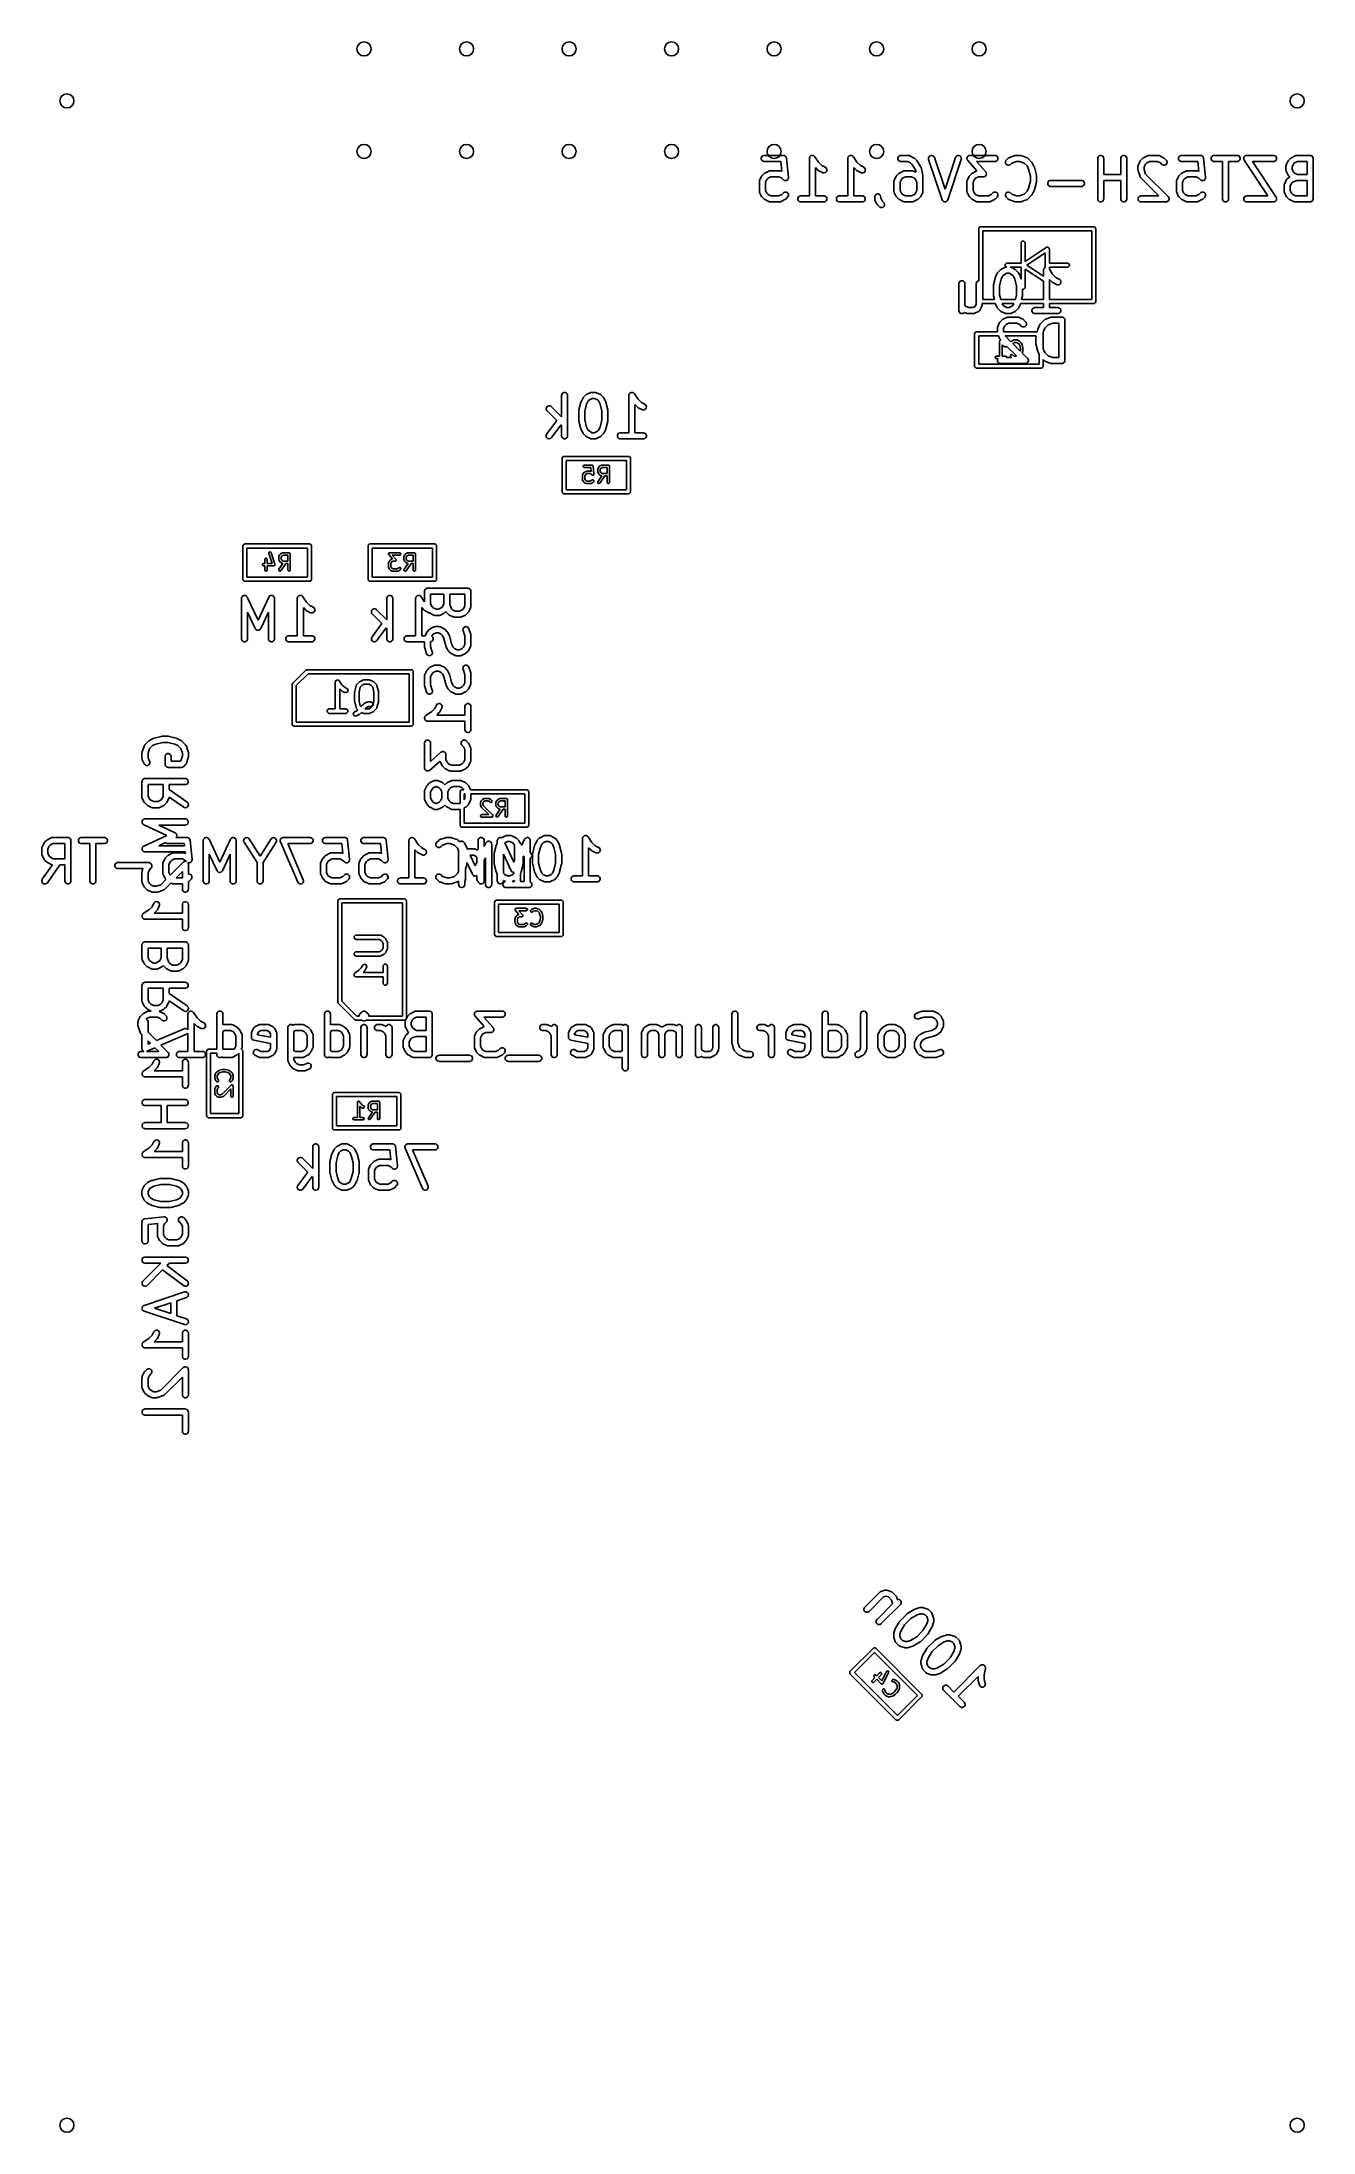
# Model space of a CAD drawing. Header units: inches. Extents: x -0.02 to 1.22, y 0 to 2.04.
import ezdxf

# ---------------------------------------------------------------- set-up
doc = ezdxf.new("R2010")
doc.units = ezdxf.units.IN
doc.header["$MEASUREMENT"] = 0
doc.layers.add('BLACK', color=250, linetype='CONTINUOUS')

msp = doc.modelspace()

# ---------------------------------------------------------------- linework, layer by layer
at = {"layer": 'BLACK', "linetype": 'CONTINUOUS'}
for p, q in [((0.6773, 1.922), (0.6778, 1.9231)), ((0.6773, 1.9209), (0.6773, 1.922)), ((0.6778, 1.9198), (0.6773, 1.9209)), ((0.6778, 1.9231), (0.6786, 1.9239)), ((0.6786, 1.919), (0.6778, 1.9198)), ((0.6786, 1.9239), (0.6797, 1.9244)), ((0.6797, 1.9186), (0.6786, 1.919)), ((0.6797, 1.9244), (0.6802, 1.9244)), ((0.6802, 1.9185), (0.6797, 1.9186)), ((0.6802, 1.9244), (0.699, 1.9244)), ((0.6963, 1.9185), (0.6802, 1.9185)), ((0.6973, 1.9087), (0.6963, 1.9185)), ((0.699, 1.9244), (0.6992, 1.9244)), ((0.6992, 1.9244), (0.6993, 1.9244)), ((0.6993, 1.9244), (0.6993, 1.9244)), ((0.6993, 1.9244), (0.6996, 1.9244)), ((0.6996, 1.9244), (0.7, 1.9242)), ((0.7, 1.9242), (0.7004, 1.9241)), ((0.7004, 1.9241), (0.7005, 1.924)), ((0.7005, 1.924), (0.7006, 1.9239)), ((0.7006, 1.9239), (0.7009, 1.9236)), ((0.7009, 1.9236), (0.7013, 1.9233)), ((0.7013, 1.9233), (0.7013, 1.9232)), ((0.7013, 1.9232), (0.7014, 1.9231)), ((0.7014, 1.9231), (0.7016, 1.9227)), ((0.7016, 1.9227), (0.7018, 1.9223)), ((0.7018, 1.9223), (0.7019, 1.9221)), ((0.7019, 1.9221), (0.7019, 1.922)), ((0.7019, 1.922), (0.7019, 1.922)), ((0.7019, 1.922), (0.7019, 1.9218)), ((0.7019, 1.9218), (0.7038, 1.903)), ((0.7242, 1.922), (0.7243, 1.9223)), ((0.7242, 1.9215), (0.7242, 1.922)), ((0.7242, 1.885), (0.7242, 1.9215)), ((0.7242, 1.9215), (0.7242, 1.9215)), ((0.7242, 1.9215), (0.7242, 1.9215)), ((0.7242, 1.9215), (0.7242, 1.9215)), ((0.7243, 1.9223), (0.7244, 1.9226)), ((0.7244, 1.9226), (0.7245, 1.9228)), ((0.7245, 1.9228), (0.7247, 1.9231)), ((0.7247, 1.9231), (0.7249, 1.9233)), ((0.7249, 1.9233), (0.725, 1.9236)), ((0.725, 1.9236), (0.7253, 1.9237)), ((0.7253, 1.9237), (0.7255, 1.9239)), ((0.7255, 1.9239), (0.7257, 1.924)), ((0.7257, 1.924), (0.726, 1.9242)), ((0.726, 1.9242), (0.7263, 1.9242)), ((0.7263, 1.9242), (0.7265, 1.9244)), ((0.7265, 1.9244), (0.7268, 1.9244)), ((0.7268, 1.9244), (0.7271, 1.9244)), ((0.7271, 1.9244), (0.7274, 1.9244)), ((0.7274, 1.9244), (0.7277, 1.9244)), ((0.7277, 1.9244), (0.728, 1.9242)), ((0.728, 1.9242), (0.7282, 1.9242)), ((0.7282, 1.9242), (0.7285, 1.924)), ((0.7285, 1.924), (0.7287, 1.9239)), ((0.7287, 1.9239), (0.729, 1.9237)), ((0.729, 1.9237), (0.7292, 1.9235)), ((0.7292, 1.9235), (0.7296, 1.9231)), ((0.7296, 1.9231), (0.7296, 1.9231)), ((0.7296, 1.9231), (0.7296, 1.9231)), ((0.7296, 1.9231), (0.7296, 1.9231)), ((0.7296, 1.9231), (0.7332, 1.9177)), ((0.7332, 1.9177), (0.7364, 1.9145)), ((0.7617, 1.922), (0.7618, 1.9223)), ((0.7617, 1.9215), (0.7617, 1.922)), ((0.7617, 1.885), (0.7617, 1.9215)), ((0.7617, 1.9215), (0.7617, 1.9215)), ((0.7617, 1.9215), (0.7617, 1.9215)), ((0.7617, 1.9215), (0.7617, 1.9215)), ((0.7618, 1.9223), (0.7619, 1.9226)), ((0.7619, 1.9226), (0.762, 1.9228)), ((0.762, 1.9228), (0.7621, 1.9231)), ((0.7621, 1.9231), (0.7624, 1.9233)), ((0.7624, 1.9233), (0.7625, 1.9236)), ((0.7625, 1.9236), (0.7628, 1.9237)), ((0.7628, 1.9237), (0.763, 1.9239)), ((0.763, 1.9239), (0.7632, 1.924)), ((0.7632, 1.924), (0.7635, 1.9242)), ((0.7635, 1.9242), (0.7638, 1.9242)), ((0.7638, 1.9242), (0.764, 1.9244)), ((0.764, 1.9244), (0.7643, 1.9244)), ((0.7643, 1.9244), (0.7646, 1.9244)), ((0.7646, 1.9244), (0.7649, 1.9244)), ((0.7649, 1.9244), (0.7652, 1.9244)), ((0.7652, 1.9244), (0.7655, 1.9242)), ((0.7655, 1.9242), (0.7657, 1.9242)), ((0.7657, 1.9242), (0.766, 1.924)), ((0.766, 1.924), (0.7662, 1.9239)), ((0.7662, 1.9239), (0.7665, 1.9237)), ((0.7665, 1.9237), (0.7667, 1.9235)), ((0.7667, 1.9235), (0.7671, 1.9231)), ((0.7671, 1.9231), (0.7671, 1.9231)), ((0.7671, 1.9231), (0.7671, 1.9231)), ((0.7671, 1.9231), (0.7671, 1.9231)), ((0.7671, 1.9231), (0.7706, 1.9177)), ((0.7706, 1.9177), (0.7739, 1.9145)), ((0.8105, 1.922), (0.8109, 1.9231)), ((0.8105, 1.9209), (0.8105, 1.922)), ((0.8109, 1.9198), (0.8105, 1.9209)), ((0.8109, 1.9231), (0.8117, 1.9239)), ((0.8117, 1.919), (0.8109, 1.9198)), ((0.8117, 1.9239), (0.8128, 1.9244)), ((0.8128, 1.9186), (0.8117, 1.919)), ((0.8128, 1.9244), (0.8133, 1.9244)), ((0.8133, 1.9185), (0.8128, 1.9186)), ((0.8133, 1.9244), (0.8208, 1.9244)), ((0.8202, 1.9185), (0.8133, 1.9185)), ((0.8228, 1.9172), (0.8202, 1.9185)), ((0.8208, 1.9244), (0.8214, 1.9244)), ((0.8214, 1.9244), (0.8215, 1.9243)), ((0.8215, 1.9243), (0.8216, 1.9243)), ((0.8216, 1.9243), (0.8222, 1.9241)), ((0.8222, 1.9241), (0.8259, 1.9222)), ((0.8242, 1.9158), (0.8228, 1.9172)), ((0.8259, 1.9222), (0.8262, 1.9221)), ((0.8262, 1.9221), (0.8262, 1.922)), ((0.8262, 1.922), (0.8263, 1.922)), ((0.8263, 1.922), (0.8264, 1.9219)), ((0.8264, 1.9219), (0.8265, 1.9219)), ((0.8265, 1.9219), (0.8267, 1.9217)), ((0.8267, 1.9217), (0.8286, 1.9198)), ((0.8286, 1.9198), (0.8286, 1.9198)), ((0.8286, 1.9198), (0.8286, 1.9198)), ((0.8286, 1.9198), (0.8288, 1.9196)), ((0.8288, 1.9196), (0.8289, 1.9194)), ((0.8289, 1.9194), (0.8289, 1.9194)), ((0.8289, 1.9194), (0.8289, 1.9194)), ((0.8289, 1.9194), (0.8327, 1.9137)), ((0.8404, 1.9211), (0.8405, 1.9222)), ((0.8405, 1.9205), (0.8404, 1.9211)), ((0.8405, 1.9222), (0.841, 1.9233)), ((0.8537, 1.8812), (0.8405, 1.9205)), ((0.841, 1.9233), (0.8419, 1.924)), ((0.8419, 1.924), (0.843, 1.9244)), ((0.843, 1.9244), (0.8441, 1.9243)), ((0.8441, 1.9243), (0.8452, 1.9238)), ((0.8452, 1.9238), (0.8459, 1.9229)), ((0.8459, 1.9229), (0.8461, 1.9224)), ((0.8461, 1.9224), (0.8565, 1.8914)), ((0.8565, 1.8914), (0.8668, 1.9224)), ((0.8724, 1.9205), (0.8593, 1.8812)), ((0.8668, 1.9224), (0.867, 1.9229)), ((0.867, 1.9229), (0.8678, 1.9238)), ((0.8678, 1.9238), (0.8688, 1.9243)), ((0.8688, 1.9243), (0.87, 1.9244)), ((0.87, 1.9244), (0.8711, 1.924)), ((0.8711, 1.924), (0.8719, 1.9233)), ((0.8719, 1.9233), (0.8724, 1.9222)), ((0.8724, 1.9222), (0.8725, 1.9211)), ((0.8725, 1.9211), (0.8724, 1.9205)), ((0.8779, 1.922), (0.878, 1.9221)), ((0.8779, 1.9216), (0.8779, 1.922)), ((0.8779, 1.9211), (0.8779, 1.9216)), ((0.8779, 1.921), (0.8779, 1.9211)), ((0.8779, 1.9209), (0.8779, 1.921)), ((0.8781, 1.9204), (0.8779, 1.9209)), ((0.878, 1.9222), (0.8782, 1.9227)), ((0.878, 1.9221), (0.878, 1.9222)), ((0.8783, 1.92), (0.8781, 1.9204)), ((0.8782, 1.9227), (0.8784, 1.9231)), ((0.8784, 1.9199), (0.8783, 1.92)), ((0.8784, 1.9231), (0.8785, 1.9232)), ((0.8784, 1.9198), (0.8784, 1.9199)), ((0.8786, 1.9195), (0.8784, 1.9198)), ((0.8784, 1.9198), (0.8784, 1.9198)), ((0.8785, 1.9233), (0.8789, 1.9236)), ((0.8785, 1.9232), (0.8785, 1.9233)), ((0.8876, 1.9093), (0.8786, 1.9195)), ((0.8789, 1.9236), (0.8792, 1.9239)), ((0.8792, 1.9239), (0.8793, 1.924)), ((0.8793, 1.924), (0.8794, 1.924)), ((0.8794, 1.924), (0.8798, 1.9242)), ((0.8798, 1.9242), (0.8803, 1.9244)), ((0.8803, 1.9244), (0.8804, 1.9244)), ((0.8804, 1.9244), (0.8805, 1.9244)), ((0.8805, 1.9244), (0.8805, 1.9244)), ((0.8805, 1.9244), (0.8808, 1.9244)), ((0.8808, 1.9244), (0.9052, 1.9244)), ((0.9052, 1.9185), (0.8873, 1.9185)), ((0.8873, 1.9185), (0.8962, 1.9084)), ((0.9052, 1.9244), (0.9058, 1.9244)), ((0.9058, 1.9186), (0.9052, 1.9185)), ((0.9058, 1.9244), (0.9069, 1.9239)), ((0.9069, 1.919), (0.9058, 1.9186)), ((0.9069, 1.9239), (0.9077, 1.9231)), ((0.9077, 1.9198), (0.9069, 1.919)), ((0.9077, 1.9231), (0.9081, 1.922)), ((0.9081, 1.9209), (0.9077, 1.9198)), ((0.9081, 1.922), (0.9081, 1.9209)), ((0.9154, 1.9183), (0.9159, 1.9194)), ((0.9154, 1.9171), (0.9154, 1.9183)), ((0.9159, 1.9161), (0.9154, 1.9171)), ((0.9159, 1.9194), (0.9162, 1.9198)), ((0.9162, 1.9198), (0.9181, 1.9217)), ((0.9181, 1.9217), (0.9186, 1.922)), ((0.9186, 1.922), (0.9187, 1.9221)), ((0.9187, 1.9222), (0.9193, 1.9224)), ((0.9187, 1.9221), (0.9187, 1.9222)), ((0.9193, 1.9224), (0.9249, 1.9243)), ((0.9218, 1.917), (0.9204, 1.9156)), ((0.9263, 1.9185), (0.9218, 1.917)), ((0.9249, 1.9243), (0.9252, 1.9243)), ((0.9252, 1.9243), (0.9253, 1.9244)), ((0.9253, 1.9244), (0.9254, 1.9244)), ((0.9254, 1.9244), (0.9255, 1.9244)), ((0.9255, 1.9244), (0.9255, 1.9244)), ((0.9255, 1.9244), (0.9258, 1.9244)), ((0.9258, 1.9244), (0.9296, 1.9244)), ((0.9291, 1.9185), (0.9263, 1.9185)), ((0.9336, 1.917), (0.9291, 1.9185)), ((0.9296, 1.9244), (0.9299, 1.9244)), ((0.9299, 1.9244), (0.93, 1.9244)), ((0.93, 1.9244), (0.9301, 1.9244)), ((0.9301, 1.9244), (0.9302, 1.9244)), ((0.9302, 1.9244), (0.9302, 1.9243)), ((0.9302, 1.9243), (0.9305, 1.9243)), ((0.9305, 1.9243), (0.9361, 1.9224)), ((0.9365, 1.9141), (0.9336, 1.917)), ((0.9361, 1.9224), (0.9367, 1.9222)), ((0.9367, 1.9222), (0.9368, 1.9221)), ((0.9368, 1.9221), (0.9368, 1.922)), ((0.9368, 1.922), (0.9373, 1.9217)), ((0.9373, 1.9217), (0.941, 1.9179)), ((0.941, 1.9179), (0.9412, 1.9177)), ((0.9412, 1.9177), (0.9413, 1.9176)), ((0.9413, 1.9176), (0.9413, 1.9176)), ((0.9413, 1.9176), (0.9414, 1.9175)), ((0.9414, 1.9175), (0.9414, 1.9174)), ((0.9414, 1.9174), (0.9416, 1.9172)), ((0.9416, 1.9172), (0.9435, 1.9134)), ((1.0054, 1.922), (1.0059, 1.9231)), ((1.0054, 1.9215), (1.0054, 1.922)), ((1.0054, 1.8821), (1.0054, 1.9215)), ((1.0059, 1.9231), (1.0067, 1.9239)), ((1.0067, 1.9239), (1.0077, 1.9244)), ((1.0077, 1.9244), (1.0089, 1.9244)), ((1.0089, 1.9244), (1.01, 1.9239)), ((1.01, 1.9239), (1.0108, 1.9231)), ((1.0108, 1.9231), (1.0112, 1.922)), ((1.0112, 1.922), (1.0113, 1.9215)), ((1.0113, 1.9215), (1.0113, 1.9057)), ((1.0279, 1.922), (1.0284, 1.9231)), ((1.0279, 1.9215), (1.0279, 1.922)), ((1.0279, 1.9057), (1.0279, 1.9215)), ((1.0284, 1.9231), (1.0292, 1.9239)), ((1.0292, 1.9239), (1.0302, 1.9244)), ((1.0302, 1.9244), (1.0314, 1.9244)), ((1.0314, 1.9244), (1.0325, 1.9239)), ((1.0325, 1.9239), (1.0333, 1.9231)), ((1.0333, 1.9231), (1.0337, 1.922)), ((1.0337, 1.922), (1.0338, 1.9215)), ((1.0338, 1.9215), (1.0338, 1.8821)), ((1.0451, 1.9153), (1.0469, 1.919)), ((1.0469, 1.919), (1.0471, 1.9193)), ((1.0471, 1.9193), (1.0471, 1.9194)), ((1.0471, 1.9194), (1.0472, 1.9194)), ((1.0472, 1.9195), (1.0473, 1.9196)), ((1.0472, 1.9194), (1.0472, 1.9195)), ((1.0473, 1.9196), (1.0475, 1.9198)), ((1.0475, 1.9198), (1.0494, 1.9217)), ((1.0494, 1.9217), (1.0496, 1.9219)), ((1.0496, 1.9219), (1.0497, 1.922)), ((1.0496, 1.9219), (1.0496, 1.9219)), ((1.0497, 1.922), (1.0498, 1.922)), ((1.0498, 1.922), (1.0499, 1.9221)), ((1.0499, 1.9221), (1.0501, 1.9222)), ((1.0501, 1.9222), (1.0539, 1.9241)), ((1.0532, 1.9172), (1.052, 1.916)), ((1.0559, 1.9185), (1.0532, 1.9172)), ((1.0539, 1.9241), (1.0544, 1.9243)), ((1.0544, 1.9243), (1.0545, 1.9243)), ((1.0545, 1.9243), (1.0546, 1.9244)), ((1.0546, 1.9244), (1.0552, 1.9244)), ((1.0552, 1.9244), (1.0646, 1.9244)), ((1.0639, 1.9185), (1.0559, 1.9185)), ((1.0666, 1.9172), (1.0639, 1.9185)), ((1.0646, 1.9244), (1.0651, 1.9244)), ((1.0651, 1.9244), (1.0652, 1.9243)), ((1.0652, 1.9243), (1.0653, 1.9243)), ((1.0653, 1.9243), (1.0659, 1.9241)), ((1.0659, 1.9241), (1.0696, 1.9222)), ((1.0681, 1.9156), (1.0666, 1.9172)), ((1.0696, 1.9222), (1.0699, 1.9221)), ((1.0699, 1.9221), (1.07, 1.922)), ((1.07, 1.922), (1.07, 1.922)), ((1.07, 1.922), (1.0701, 1.9219)), ((1.0701, 1.9219), (1.0702, 1.9219)), ((1.0702, 1.9219), (1.0704, 1.9217)), ((1.0704, 1.9217), (1.0723, 1.9198)), ((1.0723, 1.9198), (1.0726, 1.9194)), ((1.0726, 1.9194), (1.0731, 1.9183)), ((1.0731, 1.9171), (1.0726, 1.9161)), ((1.0731, 1.9183), (1.0731, 1.9171)), ((1.0842, 1.922), (1.0846, 1.9231)), ((1.0842, 1.9209), (1.0842, 1.922)), ((1.0846, 1.9198), (1.0842, 1.9209)), ((1.0846, 1.9231), (1.0854, 1.9239)), ((1.0854, 1.919), (1.0846, 1.9198)), ((1.0854, 1.9239), (1.0865, 1.9244)), ((1.0865, 1.9186), (1.0854, 1.919)), ((1.0865, 1.9244), (1.0871, 1.9244)), ((1.0871, 1.9185), (1.0865, 1.9186)), ((1.0871, 1.9244), (1.1058, 1.9244)), ((1.1031, 1.9185), (1.0871, 1.9185)), ((1.1041, 1.9087), (1.1031, 1.9185)), ((1.1058, 1.9244), (1.106, 1.9244)), ((1.106, 1.9244), (1.1061, 1.9244)), ((1.1061, 1.9244), (1.1062, 1.9244)), ((1.1062, 1.9244), (1.1064, 1.9244)), ((1.1064, 1.9244), (1.1068, 1.9242)), ((1.1068, 1.9242), (1.1072, 1.9241)), ((1.1072, 1.9241), (1.1073, 1.924)), ((1.1073, 1.924), (1.1075, 1.9239)), ((1.1075, 1.9239), (1.1078, 1.9236)), ((1.1078, 1.9236), (1.1081, 1.9233)), ((1.1081, 1.9233), (1.1082, 1.9232)), ((1.1082, 1.9232), (1.1083, 1.9231)), ((1.1083, 1.9231), (1.1084, 1.9227)), ((1.1084, 1.9227), (1.1086, 1.9223)), ((1.1086, 1.9223), (1.1087, 1.9221)), ((1.1087, 1.9221), (1.1087, 1.922)), ((1.1087, 1.922), (1.1087, 1.922)), ((1.1087, 1.922), (1.1087, 1.9218)), ((1.1087, 1.9218), (1.1106, 1.903)), ((1.116, 1.922), (1.1165, 1.9231)), ((1.116, 1.9209), (1.116, 1.922)), ((1.1165, 1.9198), (1.116, 1.9209)), ((1.1165, 1.9231), (1.1173, 1.9239)), ((1.1173, 1.919), (1.1165, 1.9198)), ((1.1173, 1.9239), (1.1184, 1.9244)), ((1.1184, 1.9186), (1.1173, 1.919)), ((1.1184, 1.9244), (1.1189, 1.9244)), ((1.1189, 1.9185), (1.1184, 1.9186)), ((1.1189, 1.9244), (1.1414, 1.9244)), ((1.1272, 1.9185), (1.1189, 1.9185)), ((1.1272, 1.8821), (1.1272, 1.9185)), ((1.1414, 1.9185), (1.1331, 1.9185)), ((1.1331, 1.9185), (1.1331, 1.8821)), ((1.1414, 1.9244), (1.142, 1.9244)), ((1.142, 1.9186), (1.1414, 1.9185)), ((1.142, 1.9244), (1.1431, 1.9239)), ((1.1431, 1.919), (1.142, 1.9186)), ((1.1431, 1.9239), (1.1439, 1.9231)), ((1.1439, 1.9198), (1.1431, 1.919)), ((1.1439, 1.9231), (1.1443, 1.922)), ((1.1443, 1.9209), (1.1439, 1.9198)), ((1.1443, 1.922), (1.1443, 1.9209)), ((1.1479, 1.922), (1.148, 1.9223)), ((1.1479, 1.9218), (1.1479, 1.922)), ((1.1479, 1.9215), (1.1479, 1.9218)), ((1.1479, 1.9212), (1.1479, 1.9215)), ((1.1479, 1.9209), (1.1479, 1.9212)), ((1.148, 1.9206), (1.1479, 1.9209)), ((1.148, 1.9223), (1.1481, 1.9226)), ((1.1481, 1.9203), (1.148, 1.9206)), ((1.1481, 1.9226), (1.1482, 1.9228)), ((1.1483, 1.9198), (1.1481, 1.9203)), ((1.1482, 1.9228), (1.1484, 1.9231)), ((1.1715, 1.885), (1.1483, 1.9198)), ((1.1484, 1.9231), (1.1486, 1.9233)), ((1.1486, 1.9233), (1.1487, 1.9236)), ((1.1487, 1.9236), (1.149, 1.9237)), ((1.149, 1.9237), (1.1492, 1.9239)), ((1.1492, 1.9239), (1.1494, 1.924)), ((1.1494, 1.924), (1.1497, 1.9242)), ((1.1497, 1.9242), (1.15, 1.9242)), ((1.15, 1.9242), (1.1502, 1.9244)), ((1.1502, 1.9244), (1.1508, 1.9244)), ((1.1508, 1.9244), (1.1771, 1.9244)), ((1.1771, 1.9185), (1.1563, 1.9185)), ((1.1563, 1.9185), (1.1795, 1.8837)), ((1.1771, 1.9244), (1.1776, 1.9244)), ((1.1776, 1.9186), (1.1771, 1.9185)), ((1.1776, 1.9244), (1.1787, 1.9239)), ((1.1787, 1.919), (1.1776, 1.9186)), ((1.1787, 1.9239), (1.1795, 1.9231)), ((1.1795, 1.9198), (1.1787, 1.919)), ((1.1795, 1.9231), (1.1799, 1.922)), ((1.1799, 1.9209), (1.1795, 1.9198)), ((1.1799, 1.922), (1.1799, 1.9209)), ((1.1894, 1.9153), (1.1913, 1.919)), ((1.1913, 1.919), (1.1914, 1.9193)), ((1.1914, 1.9193), (1.1915, 1.9194)), ((1.1915, 1.9194), (1.1916, 1.9195)), ((1.1915, 1.9194), (1.1915, 1.9194)), ((1.1916, 1.9195), (1.1917, 1.9196)), ((1.1917, 1.9196), (1.1918, 1.9198)), ((1.1918, 1.9198), (1.1937, 1.9217)), ((1.1937, 1.9217), (1.1939, 1.9219)), ((1.1939, 1.9219), (1.194, 1.9219)), ((1.194, 1.9219), (1.1941, 1.922)), ((1.1941, 1.922), (1.1942, 1.922)), ((1.1942, 1.9221), (1.1945, 1.9222)), ((1.1942, 1.922), (1.1942, 1.9221)), ((1.1945, 1.9222), (1.1982, 1.9241)), ((1.1975, 1.9172), (1.1964, 1.916)), ((1.2002, 1.9185), (1.1975, 1.9172)), ((1.1982, 1.9241), (1.1988, 1.9243)), ((1.1988, 1.9243), (1.1989, 1.9243)), ((1.1989, 1.9243), (1.199, 1.9244)), ((1.199, 1.9244), (1.1996, 1.9244)), ((1.1996, 1.9244), (1.2127, 1.9244)), ((1.2097, 1.9185), (1.2002, 1.9185)), ((1.2097, 1.9057), (1.2097, 1.9185)), ((1.2127, 1.9244), (1.2132, 1.9244)), ((1.2132, 1.9244), (1.2143, 1.9239)), ((1.2143, 1.9239), (1.2151, 1.9231)), ((1.2151, 1.9231), (1.2156, 1.922)), ((1.2156, 1.922), (1.2156, 1.9215)), ((1.2156, 1.9215), (1.2156, 1.8821)), ((0.6754, 1.899), (0.6755, 1.8995)), ((0.6754, 1.8896), (0.6754, 1.899)), ((0.6755, 1.8997), (0.6757, 1.9003)), ((0.6755, 1.8996), (0.6755, 1.8997)), ((0.6755, 1.8995), (0.6755, 1.8996)), ((0.6757, 1.9003), (0.6776, 1.904)), ((0.6776, 1.904), (0.6778, 1.9043)), ((0.6778, 1.9043), (0.6778, 1.9044)), ((0.6778, 1.9044), (0.6779, 1.9044)), ((0.6779, 1.9045), (0.678, 1.9046)), ((0.6779, 1.9044), (0.6779, 1.9045)), ((0.678, 1.9046), (0.6782, 1.9048)), ((0.6782, 1.9048), (0.68, 1.9067)), ((0.68, 1.9067), (0.6803, 1.9069)), ((0.6803, 1.9069), (0.6804, 1.907)), ((0.6803, 1.9069), (0.6803, 1.9069)), ((0.6804, 1.907), (0.6805, 1.907)), ((0.6805, 1.9071), (0.6808, 1.9072)), ((0.6805, 1.907), (0.6805, 1.9071)), ((0.6808, 1.9072), (0.6845, 1.9091)), ((0.6827, 1.901), (0.6813, 1.8983)), ((0.6813, 1.8983), (0.6813, 1.8903)), ((0.6839, 1.9022), (0.6827, 1.901)), ((0.6866, 1.9035), (0.6839, 1.9022)), ((0.6845, 1.9091), (0.6851, 1.9093)), ((0.6851, 1.9093), (0.6852, 1.9093)), ((0.6852, 1.9093), (0.6853, 1.9094)), ((0.6853, 1.9094), (0.6859, 1.9094)), ((0.6859, 1.9094), (0.6952, 1.9094)), ((0.6945, 1.9035), (0.6866, 1.9035)), ((0.6972, 1.9022), (0.6945, 1.9035)), ((0.6952, 1.9094), (0.6958, 1.9094)), ((0.6958, 1.9094), (0.6959, 1.9093)), ((0.6959, 1.9093), (0.696, 1.9093)), ((0.696, 1.9093), (0.6966, 1.9091)), ((0.6966, 1.9091), (0.6973, 1.9087)), ((0.6988, 1.9006), (0.6972, 1.9022)), ((0.6992, 1.9003), (0.6988, 1.9006)), ((0.6994, 1.9002), (0.6992, 1.9003)), ((0.6995, 1.9001), (0.6994, 1.9002)), ((0.6999, 1.9), (0.6995, 1.9001)), ((0.7003, 1.8998), (0.6999, 1.9)), ((0.7004, 1.8998), (0.7003, 1.8998)), ((0.7006, 1.8998), (0.7004, 1.8998)), ((0.701, 1.8998), (0.7006, 1.8998)), ((0.7014, 1.8998), (0.701, 1.8998)), ((0.7016, 1.8999), (0.7014, 1.8998)), ((0.7017, 1.8999), (0.7016, 1.8999)), ((0.7021, 1.9001), (0.7017, 1.8999)), ((0.7025, 1.9003), (0.7021, 1.9001)), ((0.7026, 1.9004), (0.7025, 1.9003)), ((0.7027, 1.9004), (0.7026, 1.9004)), ((0.703, 1.9008), (0.7027, 1.9004)), ((0.7033, 1.9011), (0.703, 1.9008)), ((0.7034, 1.9012), (0.7033, 1.9011)), ((0.7035, 1.9013), (0.7034, 1.9012)), ((0.7036, 1.9017), (0.7035, 1.9013)), ((0.7038, 1.9021), (0.7036, 1.9017)), ((0.7038, 1.903), (0.7038, 1.9024)), ((0.7038, 1.9024), (0.7038, 1.9023)), ((0.7038, 1.9023), (0.7038, 1.9021)), ((0.7325, 1.91), (0.7301, 1.9125)), ((0.7301, 1.9125), (0.7301, 1.885)), ((0.7327, 1.9098), (0.7325, 1.91)), ((0.7328, 1.9098), (0.7327, 1.9098)), ((0.7329, 1.9097), (0.7328, 1.9098)), ((0.733, 1.9096), (0.7329, 1.9097)), ((0.7333, 1.9094), (0.733, 1.9096)), ((0.733, 1.9096), (0.733, 1.9096)), ((0.737, 1.9076), (0.7333, 1.9094)), ((0.7364, 1.9145), (0.7397, 1.9129)), ((0.7376, 1.9074), (0.737, 1.9076)), ((0.7387, 1.9073), (0.7376, 1.9074)), ((0.7398, 1.9076), (0.7387, 1.9073)), ((0.7397, 1.9129), (0.7402, 1.9125)), ((0.7407, 1.9084), (0.7398, 1.9076)), ((0.7402, 1.9125), (0.7409, 1.9117)), ((0.7412, 1.9094), (0.7407, 1.9084)), ((0.7409, 1.9117), (0.7413, 1.9106)), ((0.7413, 1.9106), (0.7412, 1.9094)), ((0.77, 1.91), (0.7676, 1.9125)), ((0.7676, 1.9125), (0.7676, 1.885)), ((0.7702, 1.9098), (0.77, 1.91)), ((0.7703, 1.9098), (0.7702, 1.9098)), ((0.7704, 1.9097), (0.7703, 1.9098)), ((0.7705, 1.9096), (0.7704, 1.9097)), ((0.7708, 1.9094), (0.7705, 1.9096)), ((0.7705, 1.9096), (0.7705, 1.9096)), ((0.7745, 1.9076), (0.7708, 1.9094)), ((0.7739, 1.9145), (0.7772, 1.9129)), ((0.7751, 1.9074), (0.7745, 1.9076)), ((0.7762, 1.9073), (0.7751, 1.9074)), ((0.7773, 1.9076), (0.7762, 1.9073)), ((0.7772, 1.9129), (0.7777, 1.9125)), ((0.7782, 1.9084), (0.7773, 1.9076)), ((0.7777, 1.9125), (0.7784, 1.9117)), ((0.7787, 1.9094), (0.7782, 1.9084)), ((0.7784, 1.9117), (0.7788, 1.9106)), ((0.7788, 1.9106), (0.7787, 1.9094)), ((0.8066, 1.899), (0.8067, 1.8995)), ((0.8066, 1.8896), (0.8066, 1.899)), ((0.8067, 1.8996), (0.8068, 1.8997)), ((0.8067, 1.8995), (0.8067, 1.8996)), ((0.8068, 1.8997), (0.807, 1.9003)), ((0.807, 1.9003), (0.8088, 1.904)), ((0.8088, 1.904), (0.809, 1.9043)), ((0.809, 1.9043), (0.809, 1.9044)), ((0.809, 1.9044), (0.8091, 1.9044)), ((0.8091, 1.9045), (0.8092, 1.9046)), ((0.8091, 1.9044), (0.8091, 1.9045)), ((0.8092, 1.9046), (0.8094, 1.9048)), ((0.8094, 1.9048), (0.8113, 1.9067)), ((0.8113, 1.9067), (0.8115, 1.9069)), ((0.8115, 1.9069), (0.8116, 1.907)), ((0.8115, 1.9069), (0.8115, 1.9069)), ((0.8116, 1.907), (0.8117, 1.907)), ((0.8117, 1.907), (0.8118, 1.9071)), ((0.8118, 1.9071), (0.812, 1.9072)), ((0.812, 1.9072), (0.8158, 1.9091)), ((0.8139, 1.901), (0.8126, 1.8983)), ((0.8126, 1.8983), (0.8126, 1.8903)), ((0.8151, 1.9022), (0.8139, 1.901)), ((0.8178, 1.9035), (0.8151, 1.9022)), ((0.8158, 1.9091), (0.8163, 1.9093)), ((0.8163, 1.9093), (0.8164, 1.9093)), ((0.8164, 1.9093), (0.8165, 1.9094)), ((0.8165, 1.9094), (0.8171, 1.9094)), ((0.8171, 1.9094), (0.8246, 1.9094)), ((0.8239, 1.9035), (0.8178, 1.9035)), ((0.8266, 1.9022), (0.8239, 1.9035)), ((0.8275, 1.9109), (0.8242, 1.9158)), ((0.8246, 1.9094), (0.8252, 1.9094)), ((0.8252, 1.9094), (0.8253, 1.9093)), ((0.8253, 1.9093), (0.8254, 1.9093)), ((0.8254, 1.9093), (0.8259, 1.9091)), ((0.8259, 1.9091), (0.8282, 1.908)), ((0.8278, 1.901), (0.8266, 1.9022)), ((0.8282, 1.908), (0.8275, 1.9109)), ((0.8291, 1.8983), (0.8278, 1.901)), ((0.8291, 1.8903), (0.8291, 1.8983)), ((0.8327, 1.9137), (0.8328, 1.9134)), ((0.8328, 1.9134), (0.8329, 1.9134)), ((0.8329, 1.9134), (0.8329, 1.9133)), ((0.8329, 1.9133), (0.833, 1.9132)), ((0.833, 1.9132), (0.833, 1.9131)), ((0.833, 1.9131), (0.8331, 1.9128)), ((0.8331, 1.9128), (0.835, 1.9053)), ((0.835, 1.9053), (0.835, 1.9052)), ((0.835, 1.9052), (0.835, 1.9052)), ((0.835, 1.9052), (0.835, 1.9049)), ((0.835, 1.9049), (0.835, 1.9047)), ((0.835, 1.9047), (0.835, 1.9047)), ((0.835, 1.9047), (0.835, 1.9046)), ((0.835, 1.9046), (0.835, 1.8896)), ((0.8779, 1.8995), (0.878, 1.8996)), ((0.8779, 1.899), (0.8779, 1.8995)), ((0.8779, 1.8896), (0.8779, 1.899)), ((0.878, 1.8997), (0.8782, 1.9003)), ((0.878, 1.8996), (0.878, 1.8997)), ((0.8782, 1.9003), (0.8801, 1.904)), ((0.8801, 1.904), (0.8802, 1.9043)), ((0.8802, 1.9043), (0.8803, 1.9044)), ((0.8803, 1.9044), (0.8804, 1.9045)), ((0.8803, 1.9044), (0.8803, 1.9044)), ((0.8804, 1.9046), (0.8806, 1.9048)), ((0.8804, 1.9045), (0.8804, 1.9046)), ((0.8806, 1.9048), (0.8825, 1.9067)), ((0.8825, 1.9067), (0.8827, 1.9069)), ((0.8827, 1.9069), (0.8828, 1.9069)), ((0.8828, 1.9069), (0.8829, 1.907)), ((0.8829, 1.907), (0.883, 1.9071)), ((0.8829, 1.907), (0.8829, 1.907)), ((0.883, 1.9071), (0.8833, 1.9072)), ((0.8833, 1.9072), (0.887, 1.9091)), ((0.8851, 1.901), (0.8838, 1.8983)), ((0.8838, 1.8983), (0.8838, 1.8903)), ((0.8863, 1.9022), (0.8851, 1.901)), ((0.889, 1.9035), (0.8863, 1.9022)), ((0.887, 1.9091), (0.8876, 1.9093)), ((0.894, 1.9035), (0.889, 1.9035)), ((0.8943, 1.9035), (0.894, 1.9035)), ((0.8944, 1.9036), (0.8943, 1.9035)), ((0.8943, 1.9035), (0.8943, 1.9035)), ((0.8945, 1.9036), (0.8944, 1.9036)), ((0.895, 1.9038), (0.8945, 1.9036)), ((0.8954, 1.9039), (0.895, 1.9038)), ((0.8955, 1.904), (0.8954, 1.9039)), ((0.8956, 1.904), (0.8955, 1.904)), ((0.8959, 1.9043), (0.8956, 1.904)), ((0.8963, 1.9047), (0.8959, 1.9043)), ((0.8962, 1.9084), (0.8964, 1.9082)), ((0.8964, 1.9048), (0.8963, 1.9048)), ((0.8963, 1.9048), (0.8963, 1.9047)), ((0.8964, 1.9082), (0.8964, 1.9081)), ((0.8964, 1.9081), (0.8964, 1.9081)), ((0.8964, 1.9081), (0.8965, 1.9079)), ((0.8966, 1.9053), (0.8964, 1.9048)), ((0.8965, 1.9079), (0.8967, 1.9075)), ((0.8968, 1.9057), (0.8966, 1.9053)), ((0.8967, 1.9075), (0.8969, 1.907)), ((0.8969, 1.9059), (0.8968, 1.9058)), ((0.8968, 1.9058), (0.8968, 1.9057)), ((0.8969, 1.907), (0.8969, 1.9069)), ((0.8969, 1.9069), (0.8969, 1.9068)), ((0.8969, 1.9068), (0.8969, 1.9064)), ((0.8969, 1.9064), (0.8969, 1.9059)), ((0.9167, 1.9153), (0.9159, 1.9161)), ((0.9178, 1.9148), (0.9167, 1.9153)), ((0.9189, 1.9148), (0.9178, 1.9148)), ((0.92, 1.9153), (0.9189, 1.9148)), ((0.9204, 1.9156), (0.92, 1.9153)), ((0.938, 1.9111), (0.9365, 1.9141)), ((0.9398, 1.9042), (0.938, 1.9111)), ((0.938, 1.8925), (0.9398, 1.8993)), ((0.9398, 1.8993), (0.9398, 1.9042)), ((0.9435, 1.9134), (0.9435, 1.9134)), ((0.9435, 1.9134), (0.9435, 1.9134)), ((0.9435, 1.9134), (0.9436, 1.9131)), ((0.9436, 1.9131), (0.9437, 1.9129)), ((0.9437, 1.9129), (0.9437, 1.9128)), ((0.9437, 1.9128), (0.9437, 1.9128)), ((0.9437, 1.9128), (0.9456, 1.9053)), ((0.9456, 1.8983), (0.9437, 1.8908)), ((0.9456, 1.9053), (0.9456, 1.9052)), ((0.9456, 1.9052), (0.9456, 1.9052)), ((0.9456, 1.9052), (0.9456, 1.9049)), ((0.9456, 1.9049), (0.9457, 1.9047)), ((0.9457, 1.9047), (0.9456, 1.9047)), ((0.9456, 1.9047), (0.9457, 1.9046)), ((0.9457, 1.899), (0.9456, 1.8989)), ((0.9456, 1.8989), (0.9457, 1.8988)), ((0.9457, 1.8988), (0.9456, 1.8986)), ((0.9456, 1.8986), (0.9456, 1.8984)), ((0.9456, 1.8984), (0.9456, 1.8984)), ((0.9456, 1.8984), (0.9456, 1.8983)), ((0.9457, 1.9046), (0.9457, 1.899)), ((0.9567, 1.8977), (0.9571, 1.8987)), ((0.9567, 1.8965), (0.9567, 1.8977)), ((0.9571, 1.8955), (0.9567, 1.8965)), ((0.9571, 1.8987), (0.9579, 1.8995)), ((0.9579, 1.8995), (0.959, 1.9)), ((0.959, 1.9), (0.9596, 1.9)), ((0.9596, 1.9), (0.9896, 1.9)), ((0.9896, 1.9), (0.9902, 1.9)), ((0.9902, 1.9), (0.9912, 1.8995)), ((0.9912, 1.8995), (0.992, 1.8987)), ((0.992, 1.8987), (0.9925, 1.8977)), ((0.9925, 1.8965), (0.992, 1.8955)), ((0.9925, 1.8977), (0.9925, 1.8965)), ((1.0113, 1.9057), (1.0279, 1.9057)), ((1.0279, 1.8998), (1.0113, 1.8998)), ((1.0113, 1.8998), (1.0113, 1.8821)), ((1.0279, 1.8821), (1.0279, 1.8998)), ((1.0447, 1.914), (1.0448, 1.9145)), ((1.0447, 1.9102), (1.0447, 1.914)), ((1.0448, 1.9099), (1.0447, 1.9102)), ((1.0448, 1.9147), (1.0451, 1.9153)), ((1.0448, 1.9146), (1.0448, 1.9147)), ((1.0448, 1.9145), (1.0448, 1.9146)), ((1.0448, 1.9098), (1.0448, 1.9099)), ((1.0448, 1.9097), (1.0448, 1.9098)), ((1.0448, 1.9096), (1.0448, 1.9097)), ((1.0449, 1.9093), (1.0448, 1.9096)), ((1.0448, 1.9096), (1.0448, 1.9096)), ((1.0468, 1.9037), (1.0449, 1.9093)), ((1.047, 1.9031), (1.0468, 1.9037)), ((1.0471, 1.903), (1.047, 1.9031)), ((1.0475, 1.9025), (1.0471, 1.903)), ((1.0471, 1.903), (1.0471, 1.903)), ((1.0649, 1.885), (1.0475, 1.9025)), ((1.052, 1.916), (1.0506, 1.9133)), ((1.0506, 1.9133), (1.0506, 1.9107)), ((1.0506, 1.9107), (1.0521, 1.9062)), ((1.0521, 1.9062), (1.0742, 1.8842)), ((1.0686, 1.9153), (1.0681, 1.9156)), ((1.0696, 1.9148), (1.0686, 1.9153)), ((1.0708, 1.9148), (1.0696, 1.9148)), ((1.0718, 1.9153), (1.0708, 1.9148)), ((1.0726, 1.9161), (1.0718, 1.9153)), ((1.0822, 1.899), (1.0823, 1.8995)), ((1.0822, 1.8896), (1.0822, 1.899)), ((1.0823, 1.8997), (1.0825, 1.9003)), ((1.0823, 1.8996), (1.0823, 1.8997)), ((1.0823, 1.8995), (1.0823, 1.8996)), ((1.0825, 1.9003), (1.0844, 1.904)), ((1.0844, 1.904), (1.0846, 1.9043)), ((1.0846, 1.9043), (1.0846, 1.9044)), ((1.0846, 1.9044), (1.0847, 1.9044)), ((1.0847, 1.9045), (1.0848, 1.9046)), ((1.0847, 1.9044), (1.0847, 1.9045)), ((1.0848, 1.9046), (1.085, 1.9048)), ((1.085, 1.9048), (1.0869, 1.9067)), ((1.0869, 1.9067), (1.0871, 1.9069)), ((1.0871, 1.9069), (1.0872, 1.907)), ((1.0871, 1.9069), (1.0871, 1.9069)), ((1.0872, 1.907), (1.0873, 1.907)), ((1.0873, 1.907), (1.0874, 1.9071)), ((1.0874, 1.9071), (1.0876, 1.9072)), ((1.0876, 1.9072), (1.0914, 1.9091)), ((1.0895, 1.901), (1.0881, 1.8983)), ((1.0881, 1.8983), (1.0881, 1.8903)), ((1.0907, 1.9022), (1.0895, 1.901)), ((1.0934, 1.9035), (1.0907, 1.9022)), ((1.0914, 1.9091), (1.0919, 1.9093)), ((1.0919, 1.9093), (1.092, 1.9093)), ((1.092, 1.9093), (1.0921, 1.9094)), ((1.0921, 1.9094), (1.0927, 1.9094)), ((1.0927, 1.9094), (1.1021, 1.9094)), ((1.1014, 1.9035), (1.0934, 1.9035)), ((1.1041, 1.9022), (1.1014, 1.9035)), ((1.1021, 1.9094), (1.1026, 1.9094)), ((1.1026, 1.9094), (1.1027, 1.9093)), ((1.1027, 1.9093), (1.1028, 1.9093)), ((1.1028, 1.9093), (1.1034, 1.9091)), ((1.1034, 1.9091), (1.1041, 1.9087)), ((1.1056, 1.9006), (1.1041, 1.9022)), ((1.106, 1.9003), (1.1056, 1.9006)), ((1.1062, 1.9002), (1.106, 1.9003)), ((1.1063, 1.9001), (1.1062, 1.9002)), ((1.1067, 1.9), (1.1063, 1.9001)), ((1.1071, 1.8998), (1.1067, 1.9)), ((1.1073, 1.8998), (1.1071, 1.8998)), ((1.1074, 1.8998), (1.1073, 1.8998)), ((1.1078, 1.8998), (1.1074, 1.8998)), ((1.1083, 1.8998), (1.1078, 1.8998)), ((1.1084, 1.8999), (1.1083, 1.8998)), ((1.1085, 1.8999), (1.1084, 1.8999)), ((1.1089, 1.9001), (1.1085, 1.8999)), ((1.1093, 1.9003), (1.1089, 1.9001)), ((1.1094, 1.9004), (1.1093, 1.9003)), ((1.1096, 1.9004), (1.1094, 1.9004)), ((1.1098, 1.9008), (1.1096, 1.9004)), ((1.1101, 1.9011), (1.1098, 1.9008)), ((1.1102, 1.9012), (1.1101, 1.9011)), ((1.1103, 1.9013), (1.1102, 1.9012)), ((1.1104, 1.9017), (1.1103, 1.9013)), ((1.1106, 1.9021), (1.1104, 1.9017)), ((1.1106, 1.903), (1.1106, 1.9024)), ((1.1106, 1.9024), (1.1106, 1.9023)), ((1.1106, 1.9023), (1.1106, 1.9021)), ((1.1873, 1.896), (1.1875, 1.8965)), ((1.1875, 1.8965), (1.1894, 1.9003)), ((1.1891, 1.914), (1.1892, 1.9145)), ((1.1891, 1.9102), (1.1891, 1.914)), ((1.1892, 1.9096), (1.1891, 1.9102)), ((1.1892, 1.9147), (1.1894, 1.9153)), ((1.1892, 1.9146), (1.1892, 1.9147)), ((1.1892, 1.9145), (1.1892, 1.9146)), ((1.1892, 1.9095), (1.1892, 1.9096)), ((1.1892, 1.9094), (1.1892, 1.9095)), ((1.1894, 1.9089), (1.1892, 1.9094)), ((1.1913, 1.9051), (1.1894, 1.9089)), ((1.1894, 1.9003), (1.1896, 1.9005)), ((1.1896, 1.9006), (1.1897, 1.9007)), ((1.1896, 1.9005), (1.1896, 1.9006)), ((1.1897, 1.9007), (1.1897, 1.9008)), ((1.1897, 1.9008), (1.1898, 1.9008)), ((1.1898, 1.9008), (1.19, 1.9011)), ((1.19, 1.9011), (1.1918, 1.9029)), ((1.1914, 1.9049), (1.1913, 1.9051)), ((1.1915, 1.9048), (1.1914, 1.9049)), ((1.1915, 1.9047), (1.1915, 1.9048)), ((1.1916, 1.9047), (1.1915, 1.9047)), ((1.1917, 1.9046), (1.1916, 1.9047)), ((1.1918, 1.9044), (1.1917, 1.9046)), ((1.1927, 1.9035), (1.1918, 1.9044)), ((1.1918, 1.9029), (1.1923, 1.9033)), ((1.1923, 1.9033), (1.1924, 1.9033)), ((1.1924, 1.9033), (1.1925, 1.9034)), ((1.1925, 1.9034), (1.1927, 1.9035)), ((1.1945, 1.8972), (1.1931, 1.8945)), ((1.1955, 1.8983), (1.1945, 1.8972)), ((1.1964, 1.916), (1.195, 1.9133)), ((1.195, 1.9133), (1.195, 1.9109)), ((1.195, 1.9109), (1.1964, 1.9082)), ((1.2, 1.8998), (1.1955, 1.8983)), ((1.1964, 1.9082), (1.1975, 1.907)), ((1.1975, 1.907), (1.2002, 1.9057)), ((1.2097, 1.8998), (1.2, 1.8998)), ((1.2002, 1.9057), (1.2097, 1.9057)), ((1.2097, 1.885), (1.2097, 1.8998)), ((0.6755, 1.889), (0.6754, 1.8896)), ((0.6755, 1.8889), (0.6755, 1.889)), ((0.6755, 1.8888), (0.6755, 1.8889)), ((0.6757, 1.8883), (0.6755, 1.8888)), ((0.6776, 1.8845), (0.6757, 1.8883)), ((0.6778, 1.8843), (0.6776, 1.8845)), ((0.6778, 1.8842), (0.6778, 1.8843)), ((0.6779, 1.8841), (0.6778, 1.8842)), ((0.6779, 1.884), (0.6779, 1.8841)), ((0.678, 1.884), (0.6779, 1.884)), ((0.6782, 1.8838), (0.678, 1.884)), ((0.68, 1.8819), (0.6782, 1.8838)), ((0.6803, 1.8817), (0.68, 1.8819)), ((0.6803, 1.8816), (0.6803, 1.8817)), ((0.6804, 1.8816), (0.6803, 1.8816)), ((0.6805, 1.8815), (0.6804, 1.8816)), ((0.6808, 1.8813), (0.6805, 1.8815)), ((0.6805, 1.8815), (0.6805, 1.8815)), ((0.6845, 1.8795), (0.6808, 1.8813)), ((0.6813, 1.8903), (0.6827, 1.8876)), ((0.6827, 1.8876), (0.6839, 1.8864)), ((0.6839, 1.8864), (0.6866, 1.885)), ((0.6851, 1.8792), (0.6845, 1.8795)), ((0.6852, 1.8792), (0.6851, 1.8792)), ((0.6853, 1.8792), (0.6852, 1.8792)), ((0.6859, 1.8791), (0.6853, 1.8792)), ((0.6952, 1.8791), (0.6859, 1.8791)), ((0.6866, 1.885), (0.6945, 1.885)), ((0.6945, 1.885), (0.6972, 1.8864)), ((0.6958, 1.8792), (0.6952, 1.8791)), ((0.6959, 1.8792), (0.6958, 1.8792)), ((0.696, 1.8792), (0.6959, 1.8792)), ((0.6966, 1.8795), (0.696, 1.8792)), ((0.7003, 1.8813), (0.6966, 1.8795)), ((0.6972, 1.8864), (0.6988, 1.8879)), ((0.6988, 1.8879), (0.6992, 1.8883)), ((0.6992, 1.8883), (0.7003, 1.8887)), ((0.7003, 1.8887), (0.7014, 1.8887)), ((0.7006, 1.8815), (0.7003, 1.8813)), ((0.7007, 1.8816), (0.7006, 1.8815)), ((0.7006, 1.8815), (0.7006, 1.8815)), ((0.7008, 1.8816), (0.7007, 1.8816)), ((0.7011, 1.8819), (0.7008, 1.8817)), ((0.7008, 1.8817), (0.7008, 1.8816)), ((0.703, 1.8838), (0.7011, 1.8819)), ((0.7014, 1.8887), (0.7025, 1.8883)), ((0.7025, 1.8883), (0.7033, 1.8875)), ((0.7033, 1.8842), (0.703, 1.8838)), ((0.7033, 1.8875), (0.7038, 1.8864)), ((0.7038, 1.8853), (0.7033, 1.8842)), ((0.7038, 1.8864), (0.7038, 1.8853)), ((0.713, 1.8827), (0.7134, 1.8837)), ((0.713, 1.8815), (0.713, 1.8827)), ((0.7134, 1.8805), (0.713, 1.8815)), ((0.7134, 1.8837), (0.7142, 1.8845)), ((0.7142, 1.8796), (0.7134, 1.8805)), ((0.7142, 1.8845), (0.7153, 1.885)), ((0.7153, 1.8792), (0.7142, 1.8796)), ((0.7153, 1.885), (0.7159, 1.885)), ((0.7159, 1.8791), (0.7153, 1.8792)), ((0.7159, 1.885), (0.7242, 1.885)), ((0.7384, 1.8791), (0.7159, 1.8791)), ((0.7301, 1.885), (0.7384, 1.885)), ((0.7384, 1.885), (0.7389, 1.885)), ((0.7389, 1.8792), (0.7384, 1.8791)), ((0.7389, 1.885), (0.74, 1.8845)), ((0.74, 1.8796), (0.7389, 1.8792)), ((0.74, 1.8845), (0.7408, 1.8837)), ((0.7408, 1.8805), (0.74, 1.8796)), ((0.7408, 1.8837), (0.7413, 1.8827)), ((0.7413, 1.8815), (0.7408, 1.8805)), ((0.7413, 1.8827), (0.7413, 1.8815)), ((0.7505, 1.8827), (0.7509, 1.8837)), ((0.7505, 1.8815), (0.7505, 1.8827)), ((0.7509, 1.8805), (0.7505, 1.8815)), ((0.7509, 1.8837), (0.7517, 1.8845)), ((0.7517, 1.8796), (0.7509, 1.8805)), ((0.7517, 1.8845), (0.7528, 1.885)), ((0.7528, 1.8792), (0.7517, 1.8796)), ((0.7528, 1.885), (0.7534, 1.885)), ((0.7534, 1.8791), (0.7528, 1.8792)), ((0.7534, 1.885), (0.7617, 1.885)), ((0.7759, 1.8791), (0.7534, 1.8791)), ((0.7676, 1.885), (0.7759, 1.885)), ((0.7759, 1.885), (0.7764, 1.885)), ((0.7764, 1.8792), (0.7759, 1.8791)), ((0.7764, 1.885), (0.7775, 1.8845)), ((0.7775, 1.8796), (0.7764, 1.8792)), ((0.7775, 1.8845), (0.7783, 1.8837)), ((0.7783, 1.8805), (0.7775, 1.8796)), ((0.7783, 1.8837), (0.7787, 1.8827)), ((0.7787, 1.8815), (0.7783, 1.8805)), ((0.7787, 1.8827), (0.7787, 1.8815)), ((0.7879, 1.884), (0.788, 1.8845)), ((0.7879, 1.8821), (0.7879, 1.884)), ((0.788, 1.8815), (0.7879, 1.8821)), ((0.788, 1.8845), (0.7884, 1.8856)), ((0.788, 1.8814), (0.788, 1.8815)), ((0.788, 1.8813), (0.788, 1.8814)), ((0.7882, 1.8808), (0.788, 1.8813)), ((0.7901, 1.877), (0.7882, 1.8808)), ((0.7884, 1.8856), (0.7892, 1.8864)), ((0.7892, 1.8864), (0.7903, 1.8869)), ((0.7902, 1.8768), (0.7901, 1.877)), ((0.7903, 1.8767), (0.7902, 1.8768)), ((0.7903, 1.8869), (0.7914, 1.8869)), ((0.7903, 1.8766), (0.7903, 1.8767)), ((0.7904, 1.8765), (0.7903, 1.8766)), ((0.7905, 1.8765), (0.7904, 1.8765)), ((0.7906, 1.8763), (0.7905, 1.8765)), ((0.7925, 1.8744), (0.7906, 1.8763)), ((0.7914, 1.8869), (0.7925, 1.8864)), ((0.7925, 1.8864), (0.7933, 1.8856)), ((0.7933, 1.8856), (0.7937, 1.8845)), ((0.7937, 1.8845), (0.7938, 1.884)), ((0.7938, 1.884), (0.7938, 1.8828)), ((0.7938, 1.8828), (0.7952, 1.8801)), ((0.7952, 1.8801), (0.7967, 1.8786)), ((0.7967, 1.8786), (0.7971, 1.8781)), ((0.7971, 1.8781), (0.7975, 1.877)), ((0.7975, 1.8759), (0.7971, 1.8748)), ((0.7975, 1.877), (0.7975, 1.8759)), ((0.8067, 1.889), (0.8066, 1.8896)), ((0.8067, 1.8889), (0.8067, 1.889)), ((0.8068, 1.8888), (0.8067, 1.8889)), ((0.807, 1.8883), (0.8068, 1.8888)), ((0.8088, 1.8845), (0.807, 1.8883)), ((0.809, 1.8843), (0.8088, 1.8845)), ((0.809, 1.8842), (0.809, 1.8843)), ((0.8091, 1.8841), (0.809, 1.8842)), ((0.8091, 1.884), (0.8091, 1.8841)), ((0.8092, 1.884), (0.8091, 1.884)), ((0.8094, 1.8838), (0.8092, 1.884)), ((0.8113, 1.8819), (0.8094, 1.8838)), ((0.8115, 1.8817), (0.8113, 1.8819)), ((0.8115, 1.8816), (0.8115, 1.8817)), ((0.8116, 1.8816), (0.8115, 1.8816)), ((0.8117, 1.8815), (0.8116, 1.8816)), ((0.8118, 1.8815), (0.8117, 1.8815)), ((0.812, 1.8813), (0.8118, 1.8815)), ((0.8158, 1.8795), (0.812, 1.8813)), ((0.8126, 1.8903), (0.8139, 1.8876)), ((0.8139, 1.8876), (0.8151, 1.8864)), ((0.8151, 1.8864), (0.8178, 1.885)), ((0.8163, 1.8792), (0.8158, 1.8795)), ((0.8164, 1.8792), (0.8163, 1.8792)), ((0.8165, 1.8792), (0.8164, 1.8792)), ((0.8171, 1.8791), (0.8165, 1.8792)), ((0.8246, 1.8791), (0.8171, 1.8791)), ((0.8178, 1.885), (0.8239, 1.885)), ((0.8239, 1.885), (0.8266, 1.8864)), ((0.8252, 1.8792), (0.8246, 1.8791)), ((0.8253, 1.8792), (0.8252, 1.8792)), ((0.8254, 1.8792), (0.8253, 1.8792)), ((0.8259, 1.8795), (0.8254, 1.8792)), ((0.8297, 1.8813), (0.8259, 1.8795)), ((0.8266, 1.8864), (0.8278, 1.8876)), ((0.8278, 1.8876), (0.8291, 1.8903)), ((0.8299, 1.8815), (0.8297, 1.8813)), ((0.83, 1.8815), (0.8299, 1.8815)), ((0.8301, 1.8816), (0.83, 1.8815)), ((0.8302, 1.8816), (0.8301, 1.8816)), ((0.8304, 1.8819), (0.8302, 1.8817)), ((0.8302, 1.8817), (0.8302, 1.8816)), ((0.8323, 1.8838), (0.8304, 1.8819)), ((0.8325, 1.884), (0.8323, 1.8838)), ((0.8326, 1.884), (0.8325, 1.884)), ((0.8327, 1.8842), (0.8326, 1.8841)), ((0.8326, 1.8841), (0.8326, 1.884)), ((0.8329, 1.8845), (0.8327, 1.8843)), ((0.8327, 1.8843), (0.8327, 1.8842)), ((0.8347, 1.8883), (0.8329, 1.8845)), ((0.8349, 1.8888), (0.8347, 1.8883)), ((0.835, 1.8889), (0.8349, 1.8888)), ((0.835, 1.8896), (0.835, 1.889)), ((0.835, 1.889), (0.835, 1.8889)), ((0.8539, 1.8806), (0.8537, 1.8812)), ((0.854, 1.8805), (0.8539, 1.8806)), ((0.8541, 1.8803), (0.854, 1.8805)), ((0.8544, 1.88), (0.8541, 1.8803)), ((0.8547, 1.8798), (0.8544, 1.88)), ((0.8548, 1.8797), (0.8547, 1.8798)), ((0.855, 1.8795), (0.8548, 1.8797)), ((0.8554, 1.8794), (0.855, 1.8795)), ((0.8557, 1.8792), (0.8554, 1.8794)), ((0.8559, 1.8792), (0.8557, 1.8792)), ((0.8561, 1.8792), (0.8559, 1.8792)), ((0.8565, 1.8792), (0.8561, 1.8792)), ((0.8568, 1.8792), (0.8565, 1.8792)), ((0.857, 1.8792), (0.8568, 1.8792)), ((0.8572, 1.8792), (0.857, 1.8792)), ((0.8576, 1.8794), (0.8572, 1.8792)), ((0.8579, 1.8795), (0.8576, 1.8794)), ((0.8581, 1.8797), (0.8579, 1.8795)), ((0.8583, 1.8798), (0.8581, 1.8797)), ((0.8585, 1.88), (0.8583, 1.8798)), ((0.8588, 1.8803), (0.8585, 1.88)), ((0.8589, 1.8805), (0.8588, 1.8803)), ((0.859, 1.8806), (0.8589, 1.8805)), ((0.8593, 1.8812), (0.859, 1.8806)), ((0.8779, 1.889), (0.8779, 1.8896)), ((0.878, 1.8889), (0.8779, 1.889)), ((0.878, 1.8888), (0.878, 1.8889)), ((0.8782, 1.8883), (0.878, 1.8888)), ((0.8801, 1.8845), (0.8782, 1.8883)), ((0.8802, 1.8843), (0.8801, 1.8845)), ((0.8803, 1.8842), (0.8802, 1.8843)), ((0.8803, 1.8841), (0.8803, 1.8842)), ((0.8804, 1.884), (0.8803, 1.8841)), ((0.8806, 1.8838), (0.8804, 1.884)), ((0.8804, 1.884), (0.8804, 1.884)), ((0.8825, 1.8819), (0.8806, 1.8838)), ((0.8827, 1.8817), (0.8825, 1.8819)), ((0.8828, 1.8816), (0.8827, 1.8817)), ((0.8829, 1.8816), (0.8828, 1.8816)), ((0.8829, 1.8815), (0.8829, 1.8816)), ((0.883, 1.8815), (0.8829, 1.8815)), ((0.8833, 1.8813), (0.883, 1.8815)), ((0.887, 1.8795), (0.8833, 1.8813)), ((0.8838, 1.8903), (0.8851, 1.8876)), ((0.8851, 1.8876), (0.8863, 1.8864)), ((0.8863, 1.8864), (0.889, 1.885)), ((0.8876, 1.8792), (0.887, 1.8795)), ((0.8877, 1.8792), (0.8876, 1.8792)), ((0.8878, 1.8792), (0.8877, 1.8792)), ((0.8883, 1.8791), (0.8878, 1.8792)), ((0.8996, 1.8791), (0.8883, 1.8791)), ((0.889, 1.885), (0.8989, 1.885)), ((0.8989, 1.885), (0.9016, 1.8864)), ((0.9002, 1.8792), (0.8996, 1.8791)), ((0.9003, 1.8792), (0.9002, 1.8792)), ((0.9004, 1.8792), (0.9003, 1.8792)), ((0.9009, 1.8795), (0.9004, 1.8792)), ((0.9047, 1.8813), (0.9009, 1.8795)), ((0.9016, 1.8864), (0.9031, 1.8879)), ((0.9031, 1.8879), (0.9036, 1.8883)), ((0.9036, 1.8883), (0.9046, 1.8887)), ((0.9046, 1.8887), (0.9058, 1.8887)), ((0.9049, 1.8815), (0.9047, 1.8813)), ((0.905, 1.8815), (0.9049, 1.8815)), ((0.9051, 1.8816), (0.905, 1.8815)), ((0.9052, 1.8817), (0.9051, 1.8816)), ((0.9051, 1.8816), (0.9051, 1.8816)), ((0.9054, 1.8819), (0.9052, 1.8817)), ((0.9073, 1.8838), (0.9054, 1.8819)), ((0.9058, 1.8887), (0.9069, 1.8883)), ((0.9069, 1.8883), (0.9077, 1.8875)), ((0.9077, 1.8842), (0.9073, 1.8838)), ((0.9077, 1.8875), (0.9081, 1.8864)), ((0.9081, 1.8853), (0.9077, 1.8842)), ((0.9081, 1.8864), (0.9081, 1.8853)), ((0.9154, 1.8864), (0.9159, 1.8875)), ((0.9154, 1.8853), (0.9154, 1.8864)), ((0.9159, 1.8842), (0.9154, 1.8853)), ((0.9159, 1.8875), (0.9167, 1.8883)), ((0.9162, 1.8838), (0.9159, 1.8842)), ((0.9181, 1.8819), (0.9162, 1.8838)), ((0.9167, 1.8883), (0.9178, 1.8887)), ((0.9178, 1.8887), (0.9189, 1.8887)), ((0.9186, 1.8815), (0.9181, 1.8819)), ((0.9187, 1.8815), (0.9186, 1.8815)), ((0.9187, 1.8814), (0.9187, 1.8815)), ((0.9193, 1.8812), (0.9187, 1.8814)), ((0.9189, 1.8887), (0.92, 1.8883)), ((0.9249, 1.8793), (0.9193, 1.8812)), ((0.92, 1.8883), (0.9204, 1.8879)), ((0.9204, 1.8879), (0.9218, 1.8865)), ((0.9218, 1.8865), (0.9263, 1.885)), ((0.9252, 1.8792), (0.9249, 1.8793)), ((0.9253, 1.8792), (0.9252, 1.8792)), ((0.9254, 1.8792), (0.9253, 1.8792)), ((0.9255, 1.8792), (0.9254, 1.8792)), ((0.9258, 1.8791), (0.9255, 1.8792)), ((0.9255, 1.8792), (0.9255, 1.8792)), ((0.9296, 1.8791), (0.9258, 1.8791)), ((0.9263, 1.885), (0.9291, 1.885)), ((0.9291, 1.885), (0.9336, 1.8865)), ((0.9299, 1.8792), (0.9296, 1.8791)), ((0.93, 1.8792), (0.9299, 1.8792)), ((0.9301, 1.8792), (0.93, 1.8792)), ((0.9302, 1.8792), (0.9301, 1.8792)), ((0.9305, 1.8793), (0.9302, 1.8792)), ((0.9302, 1.8792), (0.9302, 1.8792)), ((0.9361, 1.8812), (0.9305, 1.8793)), ((0.9336, 1.8865), (0.9365, 1.8895)), ((0.9367, 1.8814), (0.9361, 1.8812)), ((0.9365, 1.8895), (0.938, 1.8925)), ((0.9368, 1.8815), (0.9367, 1.8814)), ((0.9373, 1.8819), (0.9368, 1.8815)), ((0.9368, 1.8815), (0.9368, 1.8815)), ((0.941, 1.8856), (0.9373, 1.8819)), ((0.9412, 1.8859), (0.941, 1.8856)), ((0.9413, 1.8859), (0.9412, 1.8859)), ((0.9414, 1.8861), (0.9413, 1.886)), ((0.9413, 1.886), (0.9413, 1.8859)), ((0.9416, 1.8864), (0.9414, 1.8861)), ((0.9414, 1.8861), (0.9414, 1.8861)), ((0.9435, 1.8901), (0.9416, 1.8864)), ((0.9436, 1.8904), (0.9435, 1.8902)), ((0.9435, 1.8902), (0.9435, 1.8902)), ((0.9435, 1.8902), (0.9435, 1.8901)), ((0.9437, 1.8907), (0.9436, 1.8904)), ((0.9437, 1.8908), (0.9437, 1.8907)), ((0.9437, 1.8907), (0.9437, 1.8907)), ((0.9579, 1.8946), (0.9571, 1.8955)), ((0.959, 1.8942), (0.9579, 1.8946)), ((0.9596, 1.8941), (0.959, 1.8942)), ((0.9896, 1.8941), (0.9596, 1.8941)), ((0.9902, 1.8942), (0.9896, 1.8941)), ((0.9912, 1.8946), (0.9902, 1.8942)), ((0.992, 1.8955), (0.9912, 1.8946)), ((1.0054, 1.8815), (1.0054, 1.8821)), ((1.0059, 1.8805), (1.0054, 1.8815)), ((1.0067, 1.8796), (1.0059, 1.8805)), ((1.0077, 1.8792), (1.0067, 1.8796)), ((1.0089, 1.8792), (1.0077, 1.8792)), ((1.01, 1.8796), (1.0089, 1.8792)), ((1.0108, 1.8805), (1.01, 1.8796)), ((1.0112, 1.8815), (1.0108, 1.8805)), ((1.0113, 1.8821), (1.0112, 1.8815)), ((1.0279, 1.8815), (1.0279, 1.8821)), ((1.0284, 1.8805), (1.0279, 1.8815)), ((1.0292, 1.8796), (1.0284, 1.8805)), ((1.0302, 1.8792), (1.0292, 1.8796)), ((1.0314, 1.8792), (1.0302, 1.8792)), ((1.0325, 1.8796), (1.0314, 1.8792)), ((1.0333, 1.8805), (1.0325, 1.8796)), ((1.0337, 1.8815), (1.0333, 1.8805)), ((1.0338, 1.8821), (1.0337, 1.8815)), ((1.0448, 1.8827), (1.0452, 1.8837)), ((1.0448, 1.8815), (1.0448, 1.8827)), ((1.0452, 1.8805), (1.0448, 1.8815)), ((1.0452, 1.8837), (1.0461, 1.8845)), ((1.0461, 1.8796), (1.0452, 1.8805)), ((1.0461, 1.8845), (1.0471, 1.885)), ((1.0471, 1.8792), (1.0461, 1.8796)), ((1.0471, 1.885), (1.0477, 1.885)), ((1.0477, 1.8791), (1.0471, 1.8792)), ((1.0477, 1.885), (1.0649, 1.885)), ((1.0721, 1.8791), (1.0477, 1.8791)), ((1.0726, 1.8792), (1.0721, 1.8791)), ((1.0731, 1.8794), (1.0726, 1.8792)), ((1.0737, 1.8796), (1.0731, 1.8794)), ((1.0745, 1.8805), (1.0737, 1.8796)), ((1.0742, 1.8842), (1.0745, 1.8837)), ((1.0745, 1.8837), (1.075, 1.8827)), ((1.075, 1.8815), (1.0745, 1.8805)), ((1.075, 1.8827), (1.075, 1.8815)), ((1.0823, 1.889), (1.0822, 1.8896)), ((1.0823, 1.8889), (1.0823, 1.889)), ((1.0823, 1.8888), (1.0823, 1.8889)), ((1.0825, 1.8883), (1.0823, 1.8888)), ((1.0844, 1.8845), (1.0825, 1.8883)), ((1.0846, 1.8843), (1.0844, 1.8845)), ((1.0846, 1.8842), (1.0846, 1.8843)), ((1.0847, 1.8841), (1.0846, 1.8842)), ((1.0847, 1.884), (1.0847, 1.8841)), ((1.0848, 1.884), (1.0847, 1.884)), ((1.085, 1.8838), (1.0848, 1.884)), ((1.0869, 1.8819), (1.085, 1.8838)), ((1.0871, 1.8817), (1.0869, 1.8819)), ((1.0871, 1.8816), (1.0871, 1.8817)), ((1.0872, 1.8816), (1.0871, 1.8816)), ((1.0873, 1.8815), (1.0872, 1.8816)), ((1.0874, 1.8815), (1.0873, 1.8815)), ((1.0876, 1.8813), (1.0874, 1.8815)), ((1.0914, 1.8795), (1.0876, 1.8813)), ((1.0881, 1.8903), (1.0895, 1.8876)), ((1.0895, 1.8876), (1.0907, 1.8864)), ((1.0907, 1.8864), (1.0934, 1.885)), ((1.0919, 1.8792), (1.0914, 1.8795)), ((1.092, 1.8792), (1.0919, 1.8792)), ((1.0921, 1.8792), (1.092, 1.8792)), ((1.0927, 1.8791), (1.0921, 1.8792)), ((1.1021, 1.8791), (1.0927, 1.8791)), ((1.0934, 1.885), (1.1014, 1.885)), ((1.1014, 1.885), (1.1041, 1.8864)), ((1.1026, 1.8792), (1.1021, 1.8791)), ((1.1027, 1.8792), (1.1026, 1.8792)), ((1.1028, 1.8792), (1.1027, 1.8792)), ((1.1034, 1.8795), (1.1028, 1.8792)), ((1.1071, 1.8813), (1.1034, 1.8795)), ((1.1041, 1.8864), (1.1056, 1.8879)), ((1.1056, 1.8879), (1.106, 1.8883)), ((1.106, 1.8883), (1.1071, 1.8887)), ((1.1071, 1.8887), (1.1083, 1.8887)), ((1.1074, 1.8815), (1.1071, 1.8813)), ((1.1075, 1.8815), (1.1074, 1.8815)), ((1.1076, 1.8816), (1.1075, 1.8816)), ((1.1075, 1.8816), (1.1075, 1.8815)), ((1.1077, 1.8817), (1.1076, 1.8816)), ((1.1079, 1.8819), (1.1077, 1.8817)), ((1.1098, 1.8838), (1.1079, 1.8819)), ((1.1083, 1.8887), (1.1093, 1.8883)), ((1.1093, 1.8883), (1.1101, 1.8875)), ((1.1101, 1.8842), (1.1098, 1.8838)), ((1.1101, 1.8875), (1.1106, 1.8864)), ((1.1106, 1.8853), (1.1101, 1.8842)), ((1.1106, 1.8864), (1.1106, 1.8853)), ((1.1273, 1.8815), (1.1272, 1.8821)), ((1.1277, 1.8805), (1.1273, 1.8815)), ((1.1285, 1.8796), (1.1277, 1.8805)), ((1.1296, 1.8792), (1.1285, 1.8796)), ((1.1308, 1.8792), (1.1296, 1.8792)), ((1.1318, 1.8796), (1.1308, 1.8792)), ((1.1326, 1.8805), (1.1318, 1.8796)), ((1.1331, 1.8815), (1.1326, 1.8805)), ((1.1331, 1.8821), (1.1331, 1.8815)), ((1.1479, 1.8827), (1.1484, 1.8837)), ((1.1479, 1.8815), (1.1479, 1.8827)), ((1.1484, 1.8805), (1.1479, 1.8815)), ((1.1484, 1.8837), (1.1492, 1.8845)), ((1.1492, 1.8796), (1.1484, 1.8805)), ((1.1492, 1.8845), (1.1502, 1.885)), ((1.1502, 1.8792), (1.1492, 1.8796)), ((1.1502, 1.885), (1.1508, 1.885)), ((1.1508, 1.8791), (1.1502, 1.8792)), ((1.1508, 1.885), (1.1715, 1.885)), ((1.177, 1.8791), (1.1508, 1.8791)), ((1.1771, 1.8791), (1.177, 1.8791)), ((1.1776, 1.8792), (1.1771, 1.8791)), ((1.1779, 1.8793), (1.1776, 1.8792)), ((1.1782, 1.8794), (1.1779, 1.8793)), ((1.1784, 1.8795), (1.1782, 1.8794)), ((1.1787, 1.8796), (1.1784, 1.8795)), ((1.1789, 1.8798), (1.1787, 1.8796)), ((1.1791, 1.88), (1.1789, 1.8798)), ((1.1793, 1.8802), (1.1791, 1.88)), ((1.1795, 1.8805), (1.1793, 1.8802)), ((1.1795, 1.8837), (1.1798, 1.8832)), ((1.1796, 1.8807), (1.1795, 1.8805)), ((1.1798, 1.881), (1.1796, 1.8807)), ((1.1798, 1.8832), (1.1798, 1.8829)), ((1.1798, 1.8829), (1.1799, 1.8827)), ((1.1799, 1.8815), (1.1798, 1.8812)), ((1.1798, 1.8812), (1.1798, 1.881)), ((1.1799, 1.8827), (1.1799, 1.8824)), ((1.1799, 1.8824), (1.18, 1.8821)), ((1.18, 1.8821), (1.1799, 1.8818)), ((1.1799, 1.8818), (1.1799, 1.8815)), ((1.1872, 1.8952), (1.1873, 1.8958)), ((1.1872, 1.8896), (1.1872, 1.8952)), ((1.1873, 1.889), (1.1872, 1.8896)), ((1.1873, 1.8959), (1.1873, 1.896)), ((1.1873, 1.8958), (1.1873, 1.8959)), ((1.1873, 1.8889), (1.1873, 1.889)), ((1.1873, 1.8888), (1.1873, 1.8889)), ((1.1875, 1.8883), (1.1873, 1.8888)), ((1.1894, 1.8845), (1.1875, 1.8883)), ((1.1896, 1.8843), (1.1894, 1.8845)), ((1.1896, 1.8842), (1.1896, 1.8843)), ((1.1897, 1.8841), (1.1896, 1.8842)), ((1.1897, 1.884), (1.1897, 1.8841)), ((1.1898, 1.884), (1.1897, 1.884)), ((1.19, 1.8838), (1.1898, 1.884)), ((1.1918, 1.8819), (1.19, 1.8838)), ((1.1921, 1.8817), (1.1918, 1.8819)), ((1.1921, 1.8816), (1.1921, 1.8817)), ((1.1922, 1.8816), (1.1921, 1.8816)), ((1.1923, 1.8815), (1.1922, 1.8816)), ((1.1924, 1.8815), (1.1923, 1.8815)), ((1.1926, 1.8813), (1.1924, 1.8815)), ((1.1964, 1.8795), (1.1926, 1.8813)), ((1.1931, 1.8945), (1.1931, 1.8903)), ((1.1931, 1.8903), (1.1945, 1.8876)), ((1.1945, 1.8876), (1.1957, 1.8864)), ((1.1957, 1.8864), (1.1984, 1.885)), ((1.1969, 1.8792), (1.1964, 1.8795)), ((1.197, 1.8792), (1.1969, 1.8792)), ((1.1971, 1.8792), (1.197, 1.8792)), ((1.1977, 1.8791), (1.1971, 1.8792)), ((1.2127, 1.8791), (1.1977, 1.8791)), ((1.1984, 1.885), (1.2097, 1.885)), ((1.2132, 1.8792), (1.2127, 1.8791)), ((1.2143, 1.8796), (1.2132, 1.8792)), ((1.2151, 1.8805), (1.2143, 1.8796)), ((1.2156, 1.8815), (1.2151, 1.8805)), ((1.2156, 1.8821), (1.2156, 1.8815)), ((0.793, 1.874), (0.7925, 1.8744)), ((0.794, 1.8736), (0.793, 1.874)), ((0.7952, 1.8736), (0.794, 1.8736)), ((0.7962, 1.874), (0.7952, 1.8736)), ((0.7971, 1.8748), (0.7962, 1.874)), ((0.8894, 1.8528), (0.8895, 1.8535)), ((0.8894, 1.8022), (0.8894, 1.8528)), ((0.8895, 1.8535), (0.8906, 1.8546)), ((0.8906, 1.8546), (0.8913, 1.8547)), ((0.8913, 1.8547), (1.0016, 1.8547)), ((0.8933, 1.8508), (0.8933, 1.7839)), ((0.9996, 1.8508), (0.8933, 1.8508)), ((0.9307, 1.839), (0.9309, 1.8397)), ((0.9307, 1.8193), (0.9307, 1.839)), ((0.9309, 1.8397), (0.9319, 1.8408)), ((0.9319, 1.8408), (0.9334, 1.8408)), ((0.9334, 1.8408), (0.9345, 1.8397)), ((0.9345, 1.8397), (0.9346, 1.839)), ((0.9346, 1.839), (0.9346, 1.821)), ((0.9996, 1.7839), (0.9996, 1.8508)), ((1.0016, 1.8547), (1.0023, 1.8546)), ((1.0023, 1.8546), (1.0034, 1.8535)), ((1.0034, 1.8535), (1.0035, 1.8528)), ((1.0035, 1.8528), (1.0035, 1.7819)), ((0.911, 1.8132), (0.9148, 1.815)), ((0.9148, 1.815), (0.9153, 1.8153)), ((0.9151, 1.8181), (0.9162, 1.8191)), ((0.9151, 1.8166), (0.9151, 1.8181)), ((0.9162, 1.8155), (0.9151, 1.8166)), ((0.9153, 1.8153), (0.9154, 1.8153)), ((0.9154, 1.8153), (0.9155, 1.8153)), ((0.9155, 1.8153), (0.9161, 1.8154)), ((0.9161, 1.8154), (0.9169, 1.8154)), ((0.9162, 1.8191), (0.9169, 1.8193)), ((0.9169, 1.8154), (0.9162, 1.8155)), ((0.9169, 1.8193), (0.9307, 1.8193)), ((0.9199, 1.8154), (0.9204, 1.8153)), ((0.9307, 1.8154), (0.9199, 1.8154)), ((0.9204, 1.8153), (0.9205, 1.8153)), ((0.9205, 1.8153), (0.9206, 1.8153)), ((0.9206, 1.8153), (0.9212, 1.815)), ((0.9212, 1.815), (0.9249, 1.8132)), ((0.9307, 1.8036), (0.9307, 1.8154)), ((0.9346, 1.821), (0.9552, 1.8347)), ((0.9543, 1.8294), (0.9362, 1.8173)), ((0.9362, 1.8173), (0.9525, 1.8065)), ((0.9536, 1.8147), (0.9538, 1.8149)), ((0.9538, 1.8149), (0.9541, 1.815)), ((0.9541, 1.815), (0.9543, 1.8151)), ((0.9543, 1.8151), (0.9543, 1.8294)), ((0.9543, 1.8151), (0.9543, 1.8151)), ((0.9552, 1.8347), (0.9555, 1.8348)), ((0.9555, 1.8348), (0.9555, 1.8349)), ((0.9555, 1.8349), (0.9556, 1.8349)), ((0.9556, 1.8349), (0.9559, 1.835)), ((0.9559, 1.835), (0.9565, 1.8349)), ((0.9565, 1.8349), (0.9571, 1.8349)), ((0.9571, 1.8349), (0.9572, 1.8347)), ((0.9572, 1.8347), (0.9574, 1.8347)), ((0.9574, 1.8347), (0.9577, 1.8342)), ((0.9577, 1.8342), (0.9581, 1.8338)), ((0.9581, 1.8338), (0.9582, 1.8335)), ((0.9582, 1.8335), (0.9582, 1.8335)), ((0.9582, 1.8335), (0.9582, 1.8334)), ((0.9582, 1.8334), (0.9583, 1.8331)), ((0.9583, 1.8331), (0.9583, 1.8193)), ((0.9583, 1.8193), (0.976, 1.8193)), ((0.976, 1.8154), (0.9583, 1.8154)), ((0.9583, 1.8154), (0.9583, 1.8135)), ((0.976, 1.8193), (0.9767, 1.8191)), ((0.9767, 1.8155), (0.976, 1.8154)), ((0.9767, 1.8191), (0.9778, 1.8181)), ((0.9778, 1.8166), (0.9767, 1.8155)), ((0.9778, 1.8181), (0.9778, 1.8166)), ((0.87, 1.7993), (0.8701, 1.7999)), ((0.87, 1.773), (0.87, 1.7993)), ((0.8701, 1.7999), (0.8705, 1.8009)), ((0.8705, 1.8009), (0.8713, 1.8017)), ((0.8713, 1.8017), (0.8724, 1.8022)), ((0.8724, 1.8022), (0.8735, 1.8022)), ((0.8735, 1.8022), (0.8746, 1.8017)), ((0.8746, 1.8017), (0.8754, 1.8009)), ((0.8754, 1.8009), (0.8759, 1.7999)), ((0.8759, 1.7999), (0.8759, 1.7993)), ((0.8759, 1.7993), (0.8759, 1.778)), ((0.8869, 1.7999), (0.8874, 1.8009)), ((0.8869, 1.7993), (0.8869, 1.7999)), ((0.8869, 1.7794), (0.8869, 1.7993)), ((0.8874, 1.8009), (0.8882, 1.8017)), ((0.8882, 1.8017), (0.8893, 1.8022)), ((0.8893, 1.8022), (0.8894, 1.8022)), ((0.9038, 1.7981), (0.9057, 1.8056)), ((0.9038, 1.798), (0.9038, 1.7981)), ((0.9038, 1.7978), (0.9038, 1.798)), ((0.9038, 1.798), (0.9038, 1.798)), ((0.9038, 1.7976), (0.9038, 1.7978)), ((0.9038, 1.7975), (0.9038, 1.7976)), ((0.9038, 1.7974), (0.9038, 1.7975)), ((0.9038, 1.788), (0.9038, 1.7974)), ((0.9057, 1.8057), (0.9058, 1.8059)), ((0.9057, 1.8056), (0.9057, 1.8057)), ((0.9057, 1.8057), (0.9057, 1.8057)), ((0.9058, 1.8059), (0.9059, 1.8062)), ((0.9059, 1.8062), (0.9078, 1.81)), ((0.9059, 1.8062), (0.9059, 1.8062)), ((0.9059, 1.8062), (0.9059, 1.8062)), ((0.9078, 1.81), (0.908, 1.8102)), ((0.908, 1.8103), (0.9081, 1.8104)), ((0.908, 1.8102), (0.908, 1.8103)), ((0.9081, 1.8104), (0.9081, 1.8105)), ((0.9081, 1.8105), (0.9082, 1.8105)), ((0.9082, 1.8105), (0.9084, 1.8107)), ((0.9084, 1.8107), (0.9102, 1.8126)), ((0.9114, 1.8039), (0.9097, 1.797)), ((0.9097, 1.797), (0.9097, 1.7884)), ((0.9102, 1.8126), (0.9105, 1.8128)), ((0.9105, 1.8128), (0.9105, 1.8129)), ((0.9105, 1.8129), (0.9106, 1.8129)), ((0.9106, 1.8129), (0.9107, 1.813)), ((0.9107, 1.813), (0.9108, 1.813)), ((0.9108, 1.813), (0.911, 1.8132)), ((0.9129, 1.8069), (0.9114, 1.8039)), ((0.9141, 1.8081), (0.9129, 1.8069)), ((0.9168, 1.8095), (0.9141, 1.8081)), ((0.9191, 1.8095), (0.9168, 1.8095)), ((0.9218, 1.8081), (0.9191, 1.8095)), ((0.923, 1.8069), (0.9218, 1.8081)), ((0.9245, 1.8039), (0.923, 1.8069)), ((0.9263, 1.797), (0.9245, 1.8039)), ((0.9249, 1.8132), (0.9252, 1.813)), ((0.9252, 1.813), (0.9252, 1.813)), ((0.9252, 1.813), (0.9253, 1.8129)), ((0.9253, 1.8129), (0.9254, 1.8129)), ((0.9254, 1.8129), (0.9254, 1.8128)), ((0.9254, 1.8128), (0.9257, 1.8126)), ((0.9257, 1.8126), (0.9275, 1.8107)), ((0.9263, 1.7884), (0.9263, 1.797)), ((0.9275, 1.8107), (0.9277, 1.8105)), ((0.9277, 1.8105), (0.9278, 1.8105)), ((0.9278, 1.8105), (0.9278, 1.8104)), ((0.9278, 1.8104), (0.9279, 1.8103)), ((0.9279, 1.8103), (0.9279, 1.8102)), ((0.9279, 1.8102), (0.9281, 1.81)), ((0.9281, 1.81), (0.93, 1.8062)), ((0.93, 1.8062), (0.93, 1.8062)), ((0.93, 1.8062), (0.93, 1.8062)), ((0.93, 1.8062), (0.9301, 1.8059)), ((0.9301, 1.8059), (0.9302, 1.8057)), ((0.9302, 1.8057), (0.9302, 1.8057)), ((0.9302, 1.8057), (0.9302, 1.8056)), ((0.9302, 1.8056), (0.9307, 1.8036)), ((0.9345, 1.7949), (0.9334, 1.7939)), ((0.9346, 1.7957), (0.9345, 1.7949)), ((0.9525, 1.8017), (0.9346, 1.8136)), ((0.9346, 1.8136), (0.9346, 1.7957)), ((0.9525, 1.8124), (0.9526, 1.813)), ((0.9525, 1.8065), (0.9525, 1.8124)), ((0.9525, 1.8124), (0.9525, 1.8124)), ((0.9525, 1.8124), (0.9525, 1.8124)), ((0.9525, 1.8124), (0.9525, 1.8124)), ((0.9525, 1.7839), (0.9525, 1.8017)), ((0.9526, 1.813), (0.9527, 1.8133)), ((0.9527, 1.8135), (0.9529, 1.8138)), ((0.9527, 1.8133), (0.9527, 1.8135)), ((0.9529, 1.8138), (0.953, 1.814)), ((0.953, 1.814), (0.9532, 1.8143)), ((0.9532, 1.8143), (0.9534, 1.8145)), ((0.9534, 1.8145), (0.9536, 1.8147)), ((0.9583, 1.8135), (0.9615, 1.8087)), ((0.9609, 1.8009), (0.9584, 1.8034)), ((0.9584, 1.8034), (0.9584, 1.7839)), ((0.9611, 1.8008), (0.9609, 1.8009)), ((0.9611, 1.8007), (0.9611, 1.8008)), ((0.9612, 1.8006), (0.9611, 1.8007)), ((0.9613, 1.8006), (0.9612, 1.8006)), ((0.9614, 1.8005), (0.9613, 1.8006)), ((0.9616, 1.8004), (0.9614, 1.8005)), ((0.9615, 1.8087), (0.9647, 1.8055)), ((0.9654, 1.7985), (0.9616, 1.8004)), ((0.9647, 1.8055), (0.968, 1.8038)), ((0.9659, 1.7983), (0.9654, 1.7985)), ((0.9671, 1.7982), (0.9659, 1.7983)), ((0.9682, 1.7986), (0.9671, 1.7982)), ((0.968, 1.8038), (0.9685, 1.8035)), ((0.969, 1.7993), (0.9682, 1.7986)), ((0.9685, 1.8035), (0.9693, 1.8026)), ((0.9696, 1.8004), (0.969, 1.7993)), ((0.9693, 1.8026), (0.9696, 1.8015)), ((0.9696, 1.8015), (0.9696, 1.8004)), ((0.8759, 1.778), (0.8766, 1.7773)), ((0.8766, 1.7773), (0.8793, 1.776)), ((0.8793, 1.776), (0.8835, 1.776)), ((0.8835, 1.776), (0.8858, 1.7771)), ((0.8858, 1.7771), (0.8869, 1.7794)), ((0.8925, 1.7773), (0.8906, 1.7736)), ((0.8927, 1.7779), (0.8925, 1.7773)), ((0.8928, 1.7787), (0.8927, 1.7781)), ((0.8927, 1.7781), (0.8927, 1.778)), ((0.8927, 1.778), (0.8927, 1.7779)), ((0.9057, 1.7799), (0.8928, 1.7799)), ((0.8928, 1.7799), (0.8928, 1.7787)), ((0.8933, 1.7839), (0.9047, 1.7839)), ((0.9038, 1.7879), (0.9038, 1.788)), ((0.9038, 1.7877), (0.9038, 1.7879)), ((0.9038, 1.7879), (0.9038, 1.7879)), ((0.9038, 1.7875), (0.9038, 1.7877)), ((0.9038, 1.7874), (0.9038, 1.7875)), ((0.9038, 1.7873), (0.9038, 1.7874)), ((0.9047, 1.7839), (0.9038, 1.7873)), ((0.9057, 1.7798), (0.9057, 1.7799)), ((0.9058, 1.7795), (0.9057, 1.7798)), ((0.9057, 1.7798), (0.9057, 1.7798)), ((0.9057, 1.7798), (0.9057, 1.7798)), ((0.9059, 1.7793), (0.9058, 1.7795)), ((0.9059, 1.7792), (0.9059, 1.7793)), ((0.9059, 1.7793), (0.9059, 1.7793)), ((0.9078, 1.7755), (0.9059, 1.7792)), ((0.908, 1.7752), (0.9078, 1.7755)), ((0.908, 1.7751), (0.908, 1.7752)), ((0.9081, 1.7751), (0.908, 1.7751)), ((0.9081, 1.775), (0.9081, 1.7751)), ((0.9082, 1.7749), (0.9081, 1.775)), ((0.9084, 1.7747), (0.9082, 1.7749)), ((0.9102, 1.7728), (0.9084, 1.7747)), ((0.9097, 1.7884), (0.9108, 1.7839)), ((0.9108, 1.7839), (0.9251, 1.7839)), ((0.9122, 1.7799), (0.9129, 1.7785)), ((0.9237, 1.7799), (0.9122, 1.7799)), ((0.9129, 1.7785), (0.9141, 1.7773)), ((0.9141, 1.7773), (0.9168, 1.776)), ((0.9168, 1.776), (0.9191, 1.776)), ((0.9191, 1.776), (0.9218, 1.7773)), ((0.9218, 1.7773), (0.923, 1.7785)), ((0.923, 1.7785), (0.9237, 1.7799)), ((0.9251, 1.7839), (0.9263, 1.7884)), ((0.9275, 1.7747), (0.9257, 1.7728)), ((0.9277, 1.7749), (0.9275, 1.7747)), ((0.9278, 1.775), (0.9277, 1.7749)), ((0.9279, 1.7751), (0.9278, 1.7751)), ((0.9278, 1.7751), (0.9278, 1.775)), ((0.9281, 1.7755), (0.9279, 1.7752)), ((0.9279, 1.7752), (0.9279, 1.7751)), ((0.93, 1.7792), (0.9281, 1.7755)), ((0.9301, 1.7795), (0.93, 1.7793)), ((0.93, 1.7793), (0.93, 1.7793)), ((0.93, 1.7793), (0.93, 1.7792)), ((0.9302, 1.7798), (0.9301, 1.7795)), ((0.9525, 1.7799), (0.9302, 1.7799)), ((0.9302, 1.7799), (0.9302, 1.7798)), ((0.9302, 1.7798), (0.9302, 1.7798)), ((0.9302, 1.7798), (0.9302, 1.7798)), ((0.9321, 1.7873), (0.9312, 1.7839)), ((0.9312, 1.7839), (0.9525, 1.7839)), ((0.9322, 1.7879), (0.9321, 1.7877)), ((0.9321, 1.7877), (0.9321, 1.7875)), ((0.9321, 1.7875), (0.9321, 1.7874)), ((0.9321, 1.7874), (0.9321, 1.7873)), ((0.9334, 1.7939), (0.9322, 1.7939)), ((0.9322, 1.7939), (0.9322, 1.788)), ((0.9322, 1.788), (0.9322, 1.7879)), ((0.9322, 1.7879), (0.9322, 1.7879)), ((0.9413, 1.7736), (0.9418, 1.7747)), ((0.9418, 1.7747), (0.9426, 1.7755)), ((0.9426, 1.7755), (0.9436, 1.7759)), ((0.9436, 1.7759), (0.9442, 1.776)), ((0.9442, 1.776), (0.9525, 1.776)), ((0.9525, 1.776), (0.9525, 1.7799)), ((0.9584, 1.7839), (0.9996, 1.7839)), ((1.0016, 1.7799), (0.9584, 1.7799)), ((0.9584, 1.7799), (0.9584, 1.776)), ((0.9584, 1.776), (0.9667, 1.776)), ((0.9667, 1.776), (0.9673, 1.7759)), ((0.9673, 1.7759), (0.9683, 1.7755)), ((0.9683, 1.7755), (0.9692, 1.7747)), ((0.9692, 1.7747), (0.9696, 1.7736)), ((1.0023, 1.7801), (1.0016, 1.7799)), ((1.0034, 1.7811), (1.0023, 1.7801)), ((1.0035, 1.7819), (1.0034, 1.7811)), ((0.8701, 1.7725), (0.87, 1.773)), ((0.8705, 1.7714), (0.8701, 1.7725)), ((0.8713, 1.7706), (0.8705, 1.7714)), ((0.8724, 1.7701), (0.8713, 1.7706)), ((0.8735, 1.7701), (0.8724, 1.7701)), ((0.8746, 1.7706), (0.8735, 1.7701)), ((0.8754, 1.7713), (0.8746, 1.7706)), ((0.8773, 1.7704), (0.8754, 1.7713)), ((0.8778, 1.7702), (0.8773, 1.7704)), ((0.8779, 1.7702), (0.8778, 1.7702)), ((0.878, 1.7701), (0.8779, 1.7702)), ((0.8786, 1.7701), (0.878, 1.7701)), ((0.8842, 1.7701), (0.8786, 1.7701)), ((0.8848, 1.7701), (0.8842, 1.7701)), ((0.8849, 1.7702), (0.8848, 1.7701)), ((0.885, 1.7702), (0.8849, 1.7702)), ((0.8855, 1.7704), (0.885, 1.7702)), ((0.8893, 1.7723), (0.8855, 1.7704)), ((0.8894, 1.7723), (0.8893, 1.7723)), ((0.8895, 1.7724), (0.8894, 1.7723)), ((0.8894, 1.7723), (0.8894, 1.7723)), ((0.8898, 1.7726), (0.8895, 1.7724)), ((0.89, 1.7729), (0.8898, 1.7726)), ((0.8903, 1.7731), (0.89, 1.7729)), ((0.8905, 1.7734), (0.8903, 1.7731)), ((0.8906, 1.7736), (0.8905, 1.7735)), ((0.8905, 1.7735), (0.8905, 1.7735)), ((0.8905, 1.7735), (0.8905, 1.7734)), ((0.9076, 1.7569), (0.9077, 1.757)), ((0.9076, 1.7563), (0.9076, 1.7569)), ((0.9076, 1.7525), (0.9076, 1.7563)), ((0.9077, 1.7571), (0.9079, 1.7576)), ((0.9077, 1.757), (0.9077, 1.7571)), ((0.9079, 1.7576), (0.9098, 1.7614)), ((0.9098, 1.7614), (0.9099, 1.7616)), ((0.9099, 1.7617), (0.91, 1.7618)), ((0.9099, 1.7616), (0.9099, 1.7617)), ((0.91, 1.7618), (0.9101, 1.7618)), ((0.9101, 1.7619), (0.9103, 1.7621)), ((0.9101, 1.7618), (0.9101, 1.7619)), ((0.9105, 1.7726), (0.9102, 1.7728)), ((0.9103, 1.7621), (0.9122, 1.764)), ((0.9106, 1.7725), (0.9105, 1.7726)), ((0.9105, 1.7726), (0.9105, 1.7726)), ((0.9107, 1.7725), (0.9106, 1.7725)), ((0.9108, 1.7724), (0.9107, 1.7725)), ((0.911, 1.7723), (0.9108, 1.7724)), ((0.9148, 1.7704), (0.911, 1.7723)), ((0.9122, 1.764), (0.9124, 1.7642)), ((0.9124, 1.7642), (0.9125, 1.7642)), ((0.9125, 1.7642), (0.9126, 1.7643)), ((0.9126, 1.7643), (0.9126, 1.7644)), ((0.9126, 1.7644), (0.9127, 1.7644)), ((0.9127, 1.7644), (0.913, 1.7646)), ((0.913, 1.7646), (0.9167, 1.7664)), ((0.9148, 1.7583), (0.9135, 1.7556)), ((0.9135, 1.7556), (0.9135, 1.753)), ((0.9153, 1.7702), (0.9148, 1.7704)), ((0.916, 1.7595), (0.9148, 1.7583)), ((0.9154, 1.7702), (0.9153, 1.7702)), ((0.9155, 1.7701), (0.9154, 1.7702)), ((0.9161, 1.7701), (0.9155, 1.7701)), ((0.9187, 1.7608), (0.916, 1.7595)), ((0.9198, 1.7701), (0.9161, 1.7701)), ((0.9167, 1.7664), (0.9172, 1.7666)), ((0.9172, 1.7666), (0.9173, 1.7666)), ((0.9173, 1.7666), (0.9174, 1.7667)), ((0.9174, 1.7667), (0.918, 1.7667)), ((0.918, 1.7667), (0.9274, 1.7667)), ((0.9267, 1.7608), (0.9187, 1.7608)), ((0.9204, 1.7701), (0.9198, 1.7701)), ((0.9205, 1.7702), (0.9204, 1.7701)), ((0.9206, 1.7702), (0.9205, 1.7702)), ((0.9212, 1.7704), (0.9206, 1.7702)), ((0.9249, 1.7723), (0.9212, 1.7704)), ((0.9252, 1.7724), (0.9249, 1.7723)), ((0.9253, 1.7725), (0.9252, 1.7725)), ((0.9252, 1.7725), (0.9252, 1.7724)), ((0.9254, 1.7726), (0.9253, 1.7725)), ((0.9257, 1.7728), (0.9254, 1.7726)), ((0.9254, 1.7726), (0.9254, 1.7726)), ((0.9294, 1.7595), (0.9267, 1.7608)), ((0.9274, 1.7667), (0.928, 1.7667)), ((0.928, 1.7667), (0.9281, 1.7666)), ((0.9281, 1.7666), (0.9282, 1.7666)), ((0.9282, 1.7666), (0.9287, 1.7664)), ((0.9287, 1.7664), (0.9325, 1.7646)), ((0.9309, 1.7579), (0.9294, 1.7595)), ((0.9314, 1.7576), (0.9309, 1.7579)), ((0.9324, 1.7571), (0.9314, 1.7576)), ((0.9336, 1.7571), (0.9324, 1.7571)), ((0.9325, 1.7646), (0.9327, 1.7644)), ((0.9327, 1.7644), (0.9328, 1.7644)), ((0.9328, 1.7644), (0.9329, 1.7643)), ((0.9329, 1.7643), (0.933, 1.7642)), ((0.933, 1.7642), (0.933, 1.7642)), ((0.933, 1.7642), (0.9332, 1.764)), ((0.9332, 1.764), (0.9351, 1.7621)), ((0.9347, 1.7576), (0.9336, 1.7571)), ((0.9355, 1.7584), (0.9347, 1.7576)), ((0.9351, 1.7621), (0.9355, 1.7617)), ((0.9355, 1.7617), (0.9359, 1.7606)), ((0.9359, 1.7595), (0.9355, 1.7584)), ((0.9359, 1.7606), (0.9359, 1.7595)), ((0.9413, 1.7725), (0.9413, 1.7736)), ((0.9418, 1.7714), (0.9413, 1.7725)), ((0.9426, 1.7706), (0.9418, 1.7714)), ((0.9436, 1.7701), (0.9426, 1.7706)), ((0.9442, 1.7701), (0.9436, 1.7701)), ((0.9667, 1.7701), (0.9442, 1.7701)), ((0.9463, 1.7524), (0.947, 1.7551)), ((0.947, 1.7552), (0.9471, 1.7554)), ((0.947, 1.7551), (0.947, 1.7552)), ((0.947, 1.7552), (0.947, 1.7552)), ((0.9471, 1.7554), (0.9472, 1.7557)), ((0.9472, 1.7557), (0.9472, 1.7557)), ((0.9472, 1.7557), (0.9473, 1.7557)), ((0.9473, 1.7557), (0.9491, 1.7595)), ((0.9491, 1.7595), (0.9493, 1.7597)), ((0.9493, 1.7598), (0.9494, 1.7599)), ((0.9493, 1.7597), (0.9493, 1.7598)), ((0.9494, 1.7599), (0.9494, 1.76)), ((0.9494, 1.76), (0.9495, 1.76)), ((0.9495, 1.76), (0.9497, 1.7603)), ((0.9497, 1.7603), (0.9534, 1.764)), ((0.9542, 1.7564), (0.9527, 1.7534)), ((0.9534, 1.764), (0.9539, 1.7644)), ((0.9539, 1.7644), (0.954, 1.7644)), ((0.954, 1.7644), (0.9541, 1.7645)), ((0.9541, 1.7645), (0.9546, 1.7647)), ((0.9571, 1.7593), (0.9542, 1.7564)), ((0.9546, 1.7647), (0.9602, 1.7666)), ((0.9616, 1.7608), (0.9571, 1.7593)), ((0.9602, 1.7666), (0.9605, 1.7667)), ((0.9605, 1.7667), (0.9606, 1.7667)), ((0.9606, 1.7667), (0.9607, 1.7667)), ((0.9607, 1.7667), (0.9608, 1.7667)), ((0.9608, 1.7667), (0.9609, 1.7667)), ((0.9609, 1.7667), (0.9611, 1.7667)), ((0.9611, 1.7667), (0.9705, 1.7667)), ((0.9676, 1.7608), (0.9616, 1.7608)), ((0.9673, 1.7701), (0.9667, 1.7701)), ((0.9683, 1.7706), (0.9673, 1.7701)), ((0.9676, 1.7274), (0.9676, 1.7608)), ((0.9692, 1.7714), (0.9683, 1.7706)), ((0.9696, 1.7725), (0.9692, 1.7714)), ((0.9696, 1.7736), (0.9696, 1.7725)), ((0.9705, 1.7667), (0.9711, 1.7667)), ((0.9711, 1.7667), (0.9722, 1.7662)), ((0.9722, 1.7662), (0.973, 1.7654)), ((0.973, 1.7654), (0.9734, 1.7644)), ((0.9734, 1.7644), (0.9735, 1.7638)), ((0.9735, 1.7638), (0.9735, 1.7244)), ((0.8854, 1.7504), (0.8856, 1.7511)), ((0.8854, 1.7189), (0.8854, 1.7504)), ((0.8856, 1.7511), (0.8866, 1.7522)), ((0.8866, 1.7522), (0.8874, 1.7524)), ((0.8874, 1.7524), (0.9076, 1.7524)), ((0.9088, 1.7484), (0.8894, 1.7484)), ((0.8894, 1.7484), (0.8894, 1.7209)), ((0.9076, 1.7524), (0.9076, 1.7525)), ((0.9096, 1.746), (0.9088, 1.7484)), ((0.9098, 1.7455), (0.9096, 1.746)), ((0.9099, 1.7454), (0.9098, 1.7455)), ((0.9098, 1.7432), (0.9099, 1.7437)), ((0.9098, 1.7287), (0.9098, 1.7432)), ((0.9099, 1.7453), (0.9099, 1.7454)), ((0.9103, 1.7448), (0.9099, 1.7453)), ((0.9099, 1.7437), (0.91, 1.7438)), ((0.91, 1.7439), (0.9103, 1.7441)), ((0.91, 1.7438), (0.91, 1.7439)), ((0.9108, 1.7444), (0.9103, 1.7448)), ((0.9103, 1.7441), (0.9106, 1.7443)), ((0.9106, 1.7443), (0.9107, 1.7443)), ((0.9107, 1.7443), (0.9108, 1.7444)), ((0.9132, 1.7386), (0.9122, 1.7396)), ((0.9122, 1.7396), (0.9122, 1.7287)), ((0.9133, 1.7385), (0.9132, 1.7386)), ((0.9135, 1.7384), (0.9133, 1.7385)), ((0.9135, 1.753), (0.9137, 1.7524)), ((0.915, 1.7377), (0.9135, 1.7384)), ((0.9137, 1.7524), (0.9463, 1.7524)), ((0.9154, 1.7376), (0.915, 1.7377)), ((0.9151, 1.7484), (0.9208, 1.7427)), ((0.9454, 1.7484), (0.9151, 1.7484)), ((0.9163, 1.7378), (0.9154, 1.7376)), ((0.9166, 1.7385), (0.9163, 1.7378)), ((0.9263, 1.7288), (0.9166, 1.7385)), ((0.9208, 1.7427), (0.9214, 1.7433)), ((0.9214, 1.7433), (0.9215, 1.7433)), ((0.9215, 1.7434), (0.9217, 1.7435)), ((0.9215, 1.7433), (0.9215, 1.7434)), ((0.9217, 1.7435), (0.9218, 1.7436)), ((0.9218, 1.7436), (0.9218, 1.7436)), ((0.9218, 1.7436), (0.9219, 1.7436)), ((0.9219, 1.7436), (0.9241, 1.7444)), ((0.9229, 1.7414), (0.9225, 1.741)), ((0.9225, 1.741), (0.9299, 1.7336)), ((0.9247, 1.7421), (0.9229, 1.7414)), ((0.9241, 1.7444), (0.9243, 1.7444)), ((0.9243, 1.7444), (0.9245, 1.7444)), ((0.9245, 1.7444), (0.926, 1.7444)), ((0.9258, 1.7421), (0.9247, 1.7421)), ((0.9276, 1.7414), (0.9258, 1.7421)), ((0.926, 1.7444), (0.9262, 1.7444)), ((0.9262, 1.7444), (0.9264, 1.7444)), ((0.9264, 1.7444), (0.9286, 1.7436)), ((0.9288, 1.7403), (0.9276, 1.7414)), ((0.9286, 1.7436), (0.9287, 1.7436)), ((0.9287, 1.7436), (0.9287, 1.7436)), ((0.9287, 1.7436), (0.9289, 1.7435)), ((0.9294, 1.7391), (0.9288, 1.7403)), ((0.9289, 1.7435), (0.929, 1.7434)), ((0.929, 1.7434), (0.9291, 1.7433)), ((0.9291, 1.7433), (0.9291, 1.7433)), ((0.9291, 1.7433), (0.9306, 1.7418)), ((0.9301, 1.7363), (0.9294, 1.7391)), ((0.9299, 1.7336), (0.9301, 1.7344)), ((0.9301, 1.7344), (0.9301, 1.7363)), ((0.9306, 1.7418), (0.9307, 1.7417)), ((0.9307, 1.7417), (0.9308, 1.7415)), ((0.9308, 1.7415), (0.9316, 1.74)), ((0.9316, 1.74), (0.9316, 1.7399)), ((0.9316, 1.7399), (0.9317, 1.7398)), ((0.9317, 1.7398), (0.9324, 1.7368)), ((0.9324, 1.7339), (0.9318, 1.7316)), ((0.9324, 1.7368), (0.9324, 1.7366)), ((0.9324, 1.7366), (0.9325, 1.7365)), ((0.9325, 1.7342), (0.9324, 1.7341)), ((0.9324, 1.7341), (0.9324, 1.7339)), ((0.9325, 1.7365), (0.9325, 1.7342)), ((0.9451, 1.7475), (0.9452, 1.7476)), ((0.9451, 1.7473), (0.9451, 1.7475)), ((0.9451, 1.7475), (0.9451, 1.7475)), ((0.9451, 1.7471), (0.9451, 1.7473)), ((0.9451, 1.747), (0.9451, 1.7471)), ((0.9451, 1.7469), (0.9451, 1.747)), ((0.9451, 1.7413), (0.9451, 1.7469)), ((0.9451, 1.7412), (0.9451, 1.7413)), ((0.9451, 1.7411), (0.9451, 1.7412)), ((0.9451, 1.7409), (0.9451, 1.7411)), ((0.9451, 1.7407), (0.9451, 1.7409)), ((0.9452, 1.7406), (0.9451, 1.7407)), ((0.9451, 1.7407), (0.9451, 1.7407)), ((0.9452, 1.7476), (0.9454, 1.7484)), ((0.947, 1.7331), (0.9452, 1.7406)), ((0.9527, 1.7534), (0.9521, 1.7512)), ((0.9521, 1.7512), (0.9522, 1.7511)), ((0.9522, 1.7511), (0.9524, 1.7504)), ((0.9524, 1.7504), (0.9524, 1.7361)), ((0.9524, 1.7361), (0.9527, 1.7348)), ((0.9527, 1.7348), (0.9542, 1.7318)), ((0.8856, 1.7181), (0.8854, 1.7189)), ((0.8866, 1.7171), (0.8856, 1.7181)), ((0.8874, 1.7169), (0.8866, 1.7171)), ((0.9504, 1.7169), (0.8874, 1.7169)), ((0.8894, 1.7209), (0.9484, 1.7209)), ((0.9054, 1.7279), (0.9061, 1.7286)), ((0.9054, 1.727), (0.9054, 1.7279)), ((0.9061, 1.7264), (0.9054, 1.727)), ((0.9061, 1.7286), (0.9065, 1.7287)), ((0.9065, 1.7263), (0.9061, 1.7264)), ((0.9065, 1.7287), (0.9098, 1.7287)), ((0.9083, 1.7263), (0.9065, 1.7263)), ((0.9076, 1.725), (0.9081, 1.7261)), ((0.9076, 1.7238), (0.9076, 1.725)), ((0.9081, 1.7228), (0.9076, 1.7238)), ((0.9081, 1.7261), (0.9083, 1.7263)), ((0.9089, 1.722), (0.9081, 1.7228)), ((0.9099, 1.7215), (0.9089, 1.722)), ((0.9105, 1.7215), (0.9099, 1.7215)), ((0.9349, 1.7215), (0.9105, 1.7215)), ((0.9122, 1.7287), (0.9155, 1.7287)), ((0.9155, 1.7287), (0.916, 1.7286)), ((0.916, 1.7286), (0.9166, 1.7279)), ((0.9166, 1.7279), (0.9166, 1.7274)), ((0.9166, 1.7274), (0.9215, 1.7274)), ((0.9204, 1.7294), (0.9211, 1.7301)), ((0.9204, 1.7285), (0.9204, 1.7294)), ((0.9207, 1.7281), (0.9204, 1.7285)), ((0.9214, 1.7274), (0.9207, 1.7281)), ((0.9211, 1.7301), (0.922, 1.7301)), ((0.9215, 1.7274), (0.9214, 1.7274)), ((0.922, 1.7301), (0.9224, 1.7298)), ((0.9224, 1.7298), (0.9229, 1.7293)), ((0.9229, 1.7293), (0.9247, 1.7287)), ((0.9247, 1.7287), (0.9258, 1.7287)), ((0.9258, 1.7287), (0.9263, 1.7288)), ((0.9318, 1.7316), (0.937, 1.7265)), ((0.9355, 1.7215), (0.9349, 1.7215)), ((0.9358, 1.7216), (0.9355, 1.7215)), ((0.9365, 1.722), (0.9358, 1.7216)), ((0.9374, 1.7228), (0.9365, 1.722)), ((0.937, 1.7265), (0.9374, 1.7261)), ((0.9374, 1.7261), (0.9378, 1.725)), ((0.9378, 1.7238), (0.9374, 1.7228)), ((0.9378, 1.725), (0.9378, 1.7238)), ((0.947, 1.733), (0.947, 1.7331)), ((0.9471, 1.7328), (0.947, 1.733)), ((0.947, 1.733), (0.947, 1.733)), ((0.9472, 1.7325), (0.9471, 1.7328)), ((0.9473, 1.7325), (0.9472, 1.7325)), ((0.9472, 1.7325), (0.9472, 1.7325)), ((0.9484, 1.7301), (0.9473, 1.7325)), ((0.9484, 1.7209), (0.9484, 1.7301)), ((0.9511, 1.7171), (0.9504, 1.7169)), ((0.9522, 1.7181), (0.9511, 1.7171)), ((0.9524, 1.7189), (0.9522, 1.7181)), ((0.9534, 1.7242), (0.9524, 1.7253)), ((0.9524, 1.7253), (0.9524, 1.7189)), ((0.9539, 1.7238), (0.9534, 1.7242)), ((0.954, 1.7238), (0.9539, 1.7238)), ((0.9541, 1.7237), (0.954, 1.7238)), ((0.9546, 1.7235), (0.9541, 1.7237)), ((0.9542, 1.7318), (0.9571, 1.7289)), ((0.9602, 1.7216), (0.9546, 1.7235)), ((0.9571, 1.7289), (0.9616, 1.7274)), ((0.9605, 1.7216), (0.9602, 1.7216)), ((0.9606, 1.7215), (0.9605, 1.7216)), ((0.9607, 1.7215), (0.9606, 1.7215)), ((0.9608, 1.7215), (0.9607, 1.7215)), ((0.9609, 1.7215), (0.9608, 1.7215)), ((0.9611, 1.7215), (0.9609, 1.7215)), ((0.9705, 1.7215), (0.9611, 1.7215)), ((0.9616, 1.7274), (0.9676, 1.7274)), ((0.9711, 1.7215), (0.9705, 1.7215)), ((0.9722, 1.722), (0.9711, 1.7215)), ((0.973, 1.7228), (0.9722, 1.722)), ((0.9734, 1.7238), (0.973, 1.7228)), ((0.9735, 1.7244), (0.9734, 1.7238)), ((0.4829, 1.692), (0.4838, 1.6928)), ((0.4838, 1.6928), (0.4848, 1.6933)), ((0.4848, 1.6933), (0.486, 1.6933)), ((0.486, 1.6933), (0.487, 1.6928)), ((0.487, 1.6928), (0.4879, 1.692)), ((0.5066, 1.6911), (0.5103, 1.693)), ((0.5103, 1.693), (0.5109, 1.6932)), ((0.5109, 1.6932), (0.511, 1.6932)), ((0.511, 1.6932), (0.5111, 1.6933)), ((0.5111, 1.6933), (0.5117, 1.6933)), ((0.5117, 1.6933), (0.5154, 1.6933)), ((0.5154, 1.6933), (0.516, 1.6933)), ((0.516, 1.6933), (0.5161, 1.6932)), ((0.5161, 1.6932), (0.5162, 1.6932)), ((0.5162, 1.6932), (0.5167, 1.693)), ((0.5167, 1.693), (0.5205, 1.6911)), ((0.5488, 1.6922), (0.5489, 1.6925)), ((0.5489, 1.6925), (0.5492, 1.6926)), ((0.5492, 1.6926), (0.5494, 1.6928)), ((0.5494, 1.6928), (0.5497, 1.6929)), ((0.5497, 1.6929), (0.5499, 1.6931)), ((0.5499, 1.6931), (0.5502, 1.6931)), ((0.5502, 1.6931), (0.5504, 1.6933)), ((0.5504, 1.6933), (0.5507, 1.6933)), ((0.5507, 1.6933), (0.551, 1.6933)), ((0.551, 1.6933), (0.5513, 1.6933)), ((0.5513, 1.6933), (0.5516, 1.6933)), ((0.5516, 1.6933), (0.5519, 1.6931)), ((0.5519, 1.6931), (0.5522, 1.6931)), ((0.5522, 1.6931), (0.5524, 1.6929)), ((0.5524, 1.6929), (0.5527, 1.6928)), ((0.5527, 1.6928), (0.5529, 1.6926)), ((0.5529, 1.6926), (0.5531, 1.6924)), ((0.5531, 1.6924), (0.5535, 1.692)), ((0.4675, 1.6778), (0.468, 1.6789)), ((0.4675, 1.6767), (0.4675, 1.6778)), ((0.468, 1.6756), (0.4675, 1.6767)), ((0.468, 1.6789), (0.4688, 1.6797)), ((0.4683, 1.6752), (0.468, 1.6756)), ((0.4778, 1.6657), (0.4683, 1.6752)), ((0.4688, 1.6797), (0.4698, 1.6801)), ((0.4698, 1.6801), (0.471, 1.6801)), ((0.471, 1.6801), (0.472, 1.6797)), ((0.472, 1.6797), (0.4725, 1.6793)), ((0.4725, 1.6793), (0.4825, 1.6694)), ((0.4825, 1.6909), (0.4829, 1.692)), ((0.4825, 1.6904), (0.4825, 1.6909)), ((0.4825, 1.6694), (0.4825, 1.6904)), ((0.4879, 1.692), (0.4883, 1.6909)), ((0.4883, 1.6909), (0.4884, 1.6904)), ((0.4884, 1.6904), (0.4884, 1.651)), ((0.4993, 1.6755), (0.4994, 1.6757)), ((0.4993, 1.6754), (0.4993, 1.6755)), ((0.4993, 1.6755), (0.4993, 1.6755)), ((0.4993, 1.666), (0.4993, 1.6754)), ((0.4994, 1.6761), (0.5013, 1.6836)), ((0.4994, 1.676), (0.4994, 1.6761)), ((0.4994, 1.6759), (0.4994, 1.676)), ((0.4994, 1.6757), (0.4994, 1.6759)), ((0.5013, 1.6836), (0.5014, 1.6839)), ((0.5013, 1.6836), (0.5013, 1.6836)), ((0.5013, 1.6836), (0.5013, 1.6836)), ((0.5014, 1.6839), (0.5015, 1.6841)), ((0.5015, 1.6842), (0.5034, 1.6879)), ((0.5015, 1.6841), (0.5015, 1.6842)), ((0.5015, 1.6841), (0.5015, 1.6841)), ((0.5034, 1.6879), (0.5035, 1.6882)), ((0.5035, 1.6882), (0.5036, 1.6883)), ((0.5036, 1.6883), (0.5037, 1.6884)), ((0.5036, 1.6883), (0.5036, 1.6883)), ((0.5037, 1.6884), (0.5038, 1.6885)), ((0.5038, 1.6885), (0.5039, 1.6887)), ((0.5039, 1.6887), (0.5058, 1.6906)), ((0.5069, 1.6818), (0.5052, 1.675)), ((0.5052, 1.675), (0.5052, 1.6664)), ((0.5058, 1.6906), (0.506, 1.6908)), ((0.506, 1.6908), (0.5061, 1.6908)), ((0.5061, 1.6908), (0.5062, 1.6909)), ((0.5062, 1.6909), (0.5063, 1.6909)), ((0.5063, 1.691), (0.5066, 1.6911)), ((0.5063, 1.6909), (0.5063, 1.691)), ((0.5085, 1.6849), (0.5069, 1.6818)), ((0.5097, 1.6861), (0.5085, 1.6849)), ((0.5123, 1.6874), (0.5097, 1.6861)), ((0.5147, 1.6874), (0.5123, 1.6874)), ((0.5174, 1.6861), (0.5147, 1.6874)), ((0.5186, 1.6849), (0.5174, 1.6861)), ((0.5201, 1.6818), (0.5186, 1.6849)), ((0.5218, 1.675), (0.5201, 1.6818)), ((0.5205, 1.6911), (0.5207, 1.691)), ((0.5207, 1.691), (0.5208, 1.6909)), ((0.5208, 1.6909), (0.5209, 1.6909)), ((0.5209, 1.6909), (0.521, 1.6908)), ((0.521, 1.6908), (0.521, 1.6908)), ((0.521, 1.6908), (0.5212, 1.6906)), ((0.5212, 1.6906), (0.5231, 1.6887)), ((0.5218, 1.6664), (0.5218, 1.675)), ((0.5231, 1.6887), (0.5233, 1.6885)), ((0.5233, 1.6885), (0.5234, 1.6884)), ((0.5234, 1.6884), (0.5234, 1.6883)), ((0.5234, 1.6883), (0.5235, 1.6883)), ((0.5235, 1.6883), (0.5235, 1.6882)), ((0.5235, 1.6882), (0.5237, 1.6879)), ((0.5237, 1.6879), (0.5255, 1.6842)), ((0.5255, 1.6842), (0.5256, 1.6841)), ((0.5256, 1.6841), (0.5256, 1.6841)), ((0.5256, 1.6841), (0.5257, 1.6839)), ((0.5257, 1.6839), (0.5257, 1.6836)), ((0.5257, 1.6836), (0.5257, 1.6836)), ((0.5257, 1.6836), (0.5258, 1.6836)), ((0.5258, 1.6836), (0.5276, 1.6761)), ((0.5276, 1.6761), (0.5277, 1.676)), ((0.5277, 1.676), (0.5277, 1.6759)), ((0.5277, 1.6759), (0.5277, 1.6757)), ((0.5277, 1.6757), (0.5277, 1.6755)), ((0.5277, 1.6755), (0.5277, 1.6755)), ((0.5277, 1.6755), (0.5277, 1.6754)), ((0.5277, 1.6754), (0.5277, 1.666)), ((0.5481, 1.6909), (0.5482, 1.6912)), ((0.5481, 1.6904), (0.5481, 1.6909)), ((0.5481, 1.6539), (0.5481, 1.6904)), ((0.5481, 1.6904), (0.5481, 1.6904)), ((0.5481, 1.6904), (0.5481, 1.6904)), ((0.5481, 1.6904), (0.5481, 1.6904)), ((0.5482, 1.6912), (0.5483, 1.6915)), ((0.5483, 1.6915), (0.5485, 1.6917)), ((0.5485, 1.6917), (0.5486, 1.692)), ((0.5486, 1.692), (0.5488, 1.6922)), ((0.5535, 1.692), (0.5535, 1.692)), ((0.5535, 1.692), (0.5535, 1.692)), ((0.5535, 1.692), (0.5535, 1.692)), ((0.5535, 1.692), (0.5571, 1.6866)), ((0.5564, 1.6789), (0.554, 1.6814)), ((0.554, 1.6814), (0.554, 1.6539)), ((0.5567, 1.6787), (0.5564, 1.6789)), ((0.5568, 1.6786), (0.5567, 1.6787)), ((0.5567, 1.6787), (0.5567, 1.6787)), ((0.5569, 1.6785), (0.5568, 1.6786)), ((0.557, 1.6785), (0.5569, 1.6785)), ((0.5572, 1.6783), (0.557, 1.6785)), ((0.5571, 1.6866), (0.5603, 1.6834)), ((0.5609, 1.6765), (0.5572, 1.6783)), ((0.5603, 1.6834), (0.5636, 1.6818)), ((0.5615, 1.6763), (0.5609, 1.6765)), ((0.5626, 1.6762), (0.5615, 1.6763)), ((0.5637, 1.6765), (0.5626, 1.6762)), ((0.5636, 1.6818), (0.5641, 1.6814)), ((0.5646, 1.6773), (0.5637, 1.6765)), ((0.5641, 1.6814), (0.5648, 1.6806)), ((0.5651, 1.6783), (0.5646, 1.6773)), ((0.5648, 1.6806), (0.5652, 1.6795)), ((0.5652, 1.6795), (0.5651, 1.6783)), ((0.4675, 1.6512), (0.4677, 1.6523)), ((0.4677, 1.6523), (0.468, 1.6528)), ((0.468, 1.6528), (0.4778, 1.6657)), ((0.482, 1.6615), (0.4728, 1.6492)), ((0.4825, 1.661), (0.482, 1.6615)), ((0.4825, 1.651), (0.4825, 1.661)), ((0.4993, 1.6659), (0.4993, 1.666)), ((0.4993, 1.6658), (0.4993, 1.6659)), ((0.4994, 1.6656), (0.4993, 1.6658)), ((0.4994, 1.6654), (0.4994, 1.6656)), ((0.4994, 1.6653), (0.4994, 1.6654)), ((0.4994, 1.6654), (0.4994, 1.6654)), ((0.5013, 1.6578), (0.4994, 1.6653)), ((0.5013, 1.6577), (0.5013, 1.6578)), ((0.5014, 1.6575), (0.5013, 1.6577)), ((0.5013, 1.6577), (0.5013, 1.6577)), ((0.5015, 1.6572), (0.5014, 1.6575)), ((0.5034, 1.6534), (0.5015, 1.6572)), ((0.5015, 1.6572), (0.5015, 1.6572)), ((0.5015, 1.6572), (0.5015, 1.6572)), ((0.5035, 1.6532), (0.5034, 1.6534)), ((0.5036, 1.6531), (0.5035, 1.6532)), ((0.5036, 1.653), (0.5036, 1.6531)), ((0.5037, 1.6529), (0.5036, 1.653)), ((0.5038, 1.6529), (0.5037, 1.6529)), ((0.5039, 1.6527), (0.5038, 1.6529)), ((0.5058, 1.6508), (0.5039, 1.6527)), ((0.5052, 1.6664), (0.5069, 1.6595)), ((0.5069, 1.6595), (0.5085, 1.6565)), ((0.5085, 1.6565), (0.5097, 1.6553)), ((0.5097, 1.6553), (0.5123, 1.6539)), ((0.5123, 1.6539), (0.5147, 1.6539)), ((0.5147, 1.6539), (0.5174, 1.6553)), ((0.5174, 1.6553), (0.5186, 1.6565)), ((0.5186, 1.6565), (0.5201, 1.6595)), ((0.5201, 1.6595), (0.5218, 1.6664)), ((0.5231, 1.6527), (0.5212, 1.6508)), ((0.5233, 1.6529), (0.5231, 1.6527)), ((0.5234, 1.6529), (0.5233, 1.6529)), ((0.5235, 1.6531), (0.5234, 1.653)), ((0.5234, 1.653), (0.5234, 1.6529)), ((0.5237, 1.6534), (0.5235, 1.6532)), ((0.5235, 1.6532), (0.5235, 1.6531)), ((0.5255, 1.6572), (0.5237, 1.6534)), ((0.5256, 1.6572), (0.5255, 1.6572)), ((0.5257, 1.6575), (0.5256, 1.6572)), ((0.5256, 1.6572), (0.5256, 1.6572)), ((0.5258, 1.6578), (0.5257, 1.6577)), ((0.5257, 1.6577), (0.5257, 1.6577)), ((0.5257, 1.6577), (0.5257, 1.6575)), ((0.5276, 1.6653), (0.5258, 1.6578)), ((0.5277, 1.6654), (0.5276, 1.6653)), ((0.5277, 1.666), (0.5277, 1.6659)), ((0.5277, 1.6659), (0.5277, 1.6658)), ((0.5277, 1.6658), (0.5277, 1.6656)), ((0.5277, 1.6656), (0.5277, 1.6654)), ((0.5277, 1.6654), (0.5277, 1.6654)), ((0.5369, 1.6516), (0.5373, 1.6526)), ((0.5373, 1.6526), (0.5381, 1.6534)), ((0.5381, 1.6534), (0.5392, 1.6539)), ((0.5392, 1.6539), (0.5398, 1.6539)), ((0.5398, 1.6539), (0.5481, 1.6539)), ((0.554, 1.6539), (0.5623, 1.6539)), ((0.5623, 1.6539), (0.5628, 1.6539)), ((0.5628, 1.6539), (0.5639, 1.6534)), ((0.5639, 1.6534), (0.5647, 1.6526)), ((0.5647, 1.6526), (0.5652, 1.6516)), ((0.4676, 1.65), (0.4675, 1.6512)), ((0.4682, 1.649), (0.4676, 1.65)), ((0.4691, 1.6483), (0.4682, 1.649)), ((0.4702, 1.648), (0.4691, 1.6483)), ((0.4714, 1.6482), (0.4702, 1.648)), ((0.4724, 1.6488), (0.4714, 1.6482)), ((0.4728, 1.6492), (0.4724, 1.6488)), ((0.4825, 1.6504), (0.4825, 1.651)), ((0.4829, 1.6494), (0.4825, 1.6504)), ((0.4838, 1.6485), (0.4829, 1.6494)), ((0.4848, 1.6481), (0.4838, 1.6485)), ((0.486, 1.6481), (0.4848, 1.6481)), ((0.487, 1.6485), (0.486, 1.6481)), ((0.4879, 1.6494), (0.487, 1.6485)), ((0.4883, 1.6504), (0.4879, 1.6494)), ((0.4884, 1.651), (0.4883, 1.6504)), ((0.506, 1.6506), (0.5058, 1.6508)), ((0.5061, 1.6505), (0.506, 1.6506)), ((0.5062, 1.6505), (0.5061, 1.6505)), ((0.5063, 1.6504), (0.5062, 1.6505)), ((0.5066, 1.6502), (0.5063, 1.6504)), ((0.5063, 1.6504), (0.5063, 1.6504)), ((0.5103, 1.6484), (0.5066, 1.6502)), ((0.5109, 1.6481), (0.5103, 1.6484)), ((0.511, 1.6481), (0.5109, 1.6481)), ((0.5111, 1.6481), (0.511, 1.6481)), ((0.5117, 1.648), (0.5111, 1.6481)), ((0.5154, 1.648), (0.5117, 1.648)), ((0.516, 1.6481), (0.5154, 1.648)), ((0.5161, 1.6481), (0.516, 1.6481)), ((0.5162, 1.6481), (0.5161, 1.6481)), ((0.5167, 1.6484), (0.5162, 1.6481)), ((0.5205, 1.6502), (0.5167, 1.6484)), ((0.5207, 1.6504), (0.5205, 1.6502)), ((0.5208, 1.6504), (0.5207, 1.6504)), ((0.5209, 1.6505), (0.5208, 1.6504)), ((0.521, 1.6505), (0.5209, 1.6505)), ((0.5212, 1.6508), (0.521, 1.6506)), ((0.521, 1.6506), (0.521, 1.6505)), ((0.5369, 1.6504), (0.5369, 1.6516)), ((0.5373, 1.6494), (0.5369, 1.6504)), ((0.5381, 1.6485), (0.5373, 1.6494)), ((0.5392, 1.6481), (0.5381, 1.6485)), ((0.5398, 1.648), (0.5392, 1.6481)), ((0.5623, 1.648), (0.5398, 1.648)), ((0.5628, 1.6481), (0.5623, 1.648)), ((0.5639, 1.6485), (0.5628, 1.6481)), ((0.5647, 1.6494), (0.5639, 1.6485)), ((0.5652, 1.6504), (0.5647, 1.6494)), ((0.5652, 1.6516), (0.5652, 1.6504)), ((0.4829, 1.6288), (0.483, 1.6296)), ((0.4829, 1.5964), (0.4829, 1.6288)), ((0.483, 1.6296), (0.4841, 1.6307)), ((0.4841, 1.6307), (0.4848, 1.6308)), ((0.4848, 1.6308), (0.5478, 1.6308)), ((0.4868, 1.6269), (0.4868, 1.5983)), ((0.5459, 1.6269), (0.4868, 1.6269)), ((0.5028, 1.6125), (0.5029, 1.6126)), ((0.5028, 1.6123), (0.5028, 1.6125)), ((0.5028, 1.6122), (0.5028, 1.6123)), ((0.5028, 1.6084), (0.5028, 1.6122)), ((0.5028, 1.6122), (0.5028, 1.6122)), ((0.5029, 1.6127), (0.5037, 1.6142)), ((0.5029, 1.6126), (0.5029, 1.6127)), ((0.5029, 1.6127), (0.5029, 1.6127)), ((0.5036, 1.6216), (0.5043, 1.6223)), ((0.5036, 1.6207), (0.5036, 1.6216)), ((0.5043, 1.6201), (0.5036, 1.6207)), ((0.5037, 1.6142), (0.5038, 1.6144)), ((0.5038, 1.6144), (0.5039, 1.6145)), ((0.5039, 1.6145), (0.5046, 1.6153)), ((0.5043, 1.6223), (0.5047, 1.6224)), ((0.5047, 1.62), (0.5043, 1.6201)), ((0.5046, 1.6153), (0.5048, 1.6154)), ((0.5047, 1.6224), (0.5122, 1.6224)), ((0.5111, 1.62), (0.5047, 1.62)), ((0.5048, 1.6154), (0.5049, 1.6155)), ((0.5049, 1.6155), (0.5064, 1.6162)), ((0.5057, 1.613), (0.5051, 1.6119)), ((0.5051, 1.6119), (0.5051, 1.6087)), ((0.5062, 1.6135), (0.5057, 1.613)), ((0.5072, 1.614), (0.5062, 1.6135)), ((0.5064, 1.6162), (0.5065, 1.6163)), ((0.5065, 1.6163), (0.5065, 1.6163)), ((0.5065, 1.6163), (0.5067, 1.6163)), ((0.5067, 1.6163), (0.5069, 1.6164)), ((0.5069, 1.6164), (0.5069, 1.6164)), ((0.5069, 1.6164), (0.507, 1.6164)), ((0.507, 1.6164), (0.5107, 1.6164)), ((0.5104, 1.614), (0.5072, 1.614)), ((0.5115, 1.6135), (0.5104, 1.614)), ((0.5107, 1.6164), (0.5108, 1.6164)), ((0.5108, 1.6164), (0.5108, 1.6164)), ((0.5108, 1.6164), (0.511, 1.6163)), ((0.511, 1.6163), (0.5112, 1.6163)), ((0.5115, 1.6161), (0.5111, 1.62)), ((0.5112, 1.6163), (0.5112, 1.6163)), ((0.5112, 1.6163), (0.5112, 1.6162)), ((0.5112, 1.6162), (0.5115, 1.6161)), ((0.5121, 1.6128), (0.5115, 1.6135)), ((0.5125, 1.6126), (0.5121, 1.6128)), ((0.5122, 1.6224), (0.5125, 1.6223)), ((0.5125, 1.6223), (0.5126, 1.6223)), ((0.5126, 1.6126), (0.5125, 1.6126)), ((0.5126, 1.6223), (0.5126, 1.6223)), ((0.5126, 1.6223), (0.5127, 1.6223)), ((0.513, 1.6126), (0.5126, 1.6126)), ((0.5126, 1.6126), (0.5126, 1.6126)), ((0.5127, 1.6223), (0.5129, 1.622)), ((0.5129, 1.622), (0.5133, 1.6217)), ((0.5134, 1.6126), (0.513, 1.6126)), ((0.5133, 1.6217), (0.5133, 1.6217)), ((0.5133, 1.6217), (0.5133, 1.6216)), ((0.5133, 1.6216), (0.5133, 1.6216)), ((0.5133, 1.6216), (0.5134, 1.6213)), ((0.5134, 1.6213), (0.5141, 1.6138)), ((0.5135, 1.6126), (0.5134, 1.6126)), ((0.5138, 1.613), (0.5135, 1.6126)), ((0.5135, 1.6126), (0.5135, 1.6126)), ((0.5141, 1.6132), (0.5138, 1.613)), ((0.5141, 1.6138), (0.5141, 1.6133)), ((0.5141, 1.6133), (0.5141, 1.6133)), ((0.5141, 1.6133), (0.5141, 1.6132)), ((0.5178, 1.6185), (0.5179, 1.6186)), ((0.5178, 1.6183), (0.5178, 1.6185)), ((0.5178, 1.6182), (0.5178, 1.6183)), ((0.5178, 1.6159), (0.5178, 1.6182)), ((0.5178, 1.6182), (0.5178, 1.6182)), ((0.5178, 1.6157), (0.5178, 1.6159)), ((0.5178, 1.6159), (0.5178, 1.6159)), ((0.5178, 1.6159), (0.5178, 1.6159)), ((0.5179, 1.6155), (0.5178, 1.6157)), ((0.5179, 1.6187), (0.5187, 1.6202)), ((0.5179, 1.6186), (0.5179, 1.6187)), ((0.5179, 1.6187), (0.5179, 1.6187)), ((0.5179, 1.6154), (0.5179, 1.6155)), ((0.5179, 1.6155), (0.5179, 1.6155)), ((0.5187, 1.6139), (0.5179, 1.6154)), ((0.518, 1.6061), (0.5219, 1.6118)), ((0.5187, 1.6202), (0.5188, 1.6204)), ((0.5188, 1.6138), (0.5187, 1.6139)), ((0.5188, 1.6204), (0.5189, 1.6205)), ((0.5189, 1.6136), (0.5188, 1.6138)), ((0.5189, 1.6205), (0.5196, 1.6213)), ((0.5196, 1.6128), (0.5189, 1.6136)), ((0.5196, 1.6213), (0.5198, 1.6214)), ((0.5198, 1.6127), (0.5196, 1.6128)), ((0.5198, 1.6214), (0.5199, 1.6215)), ((0.5199, 1.6126), (0.5198, 1.6127)), ((0.5199, 1.6215), (0.5214, 1.6222)), ((0.5214, 1.6119), (0.5199, 1.6126)), ((0.5248, 1.6118), (0.5199, 1.6048)), ((0.5207, 1.619), (0.5201, 1.6179)), ((0.5201, 1.6179), (0.5201, 1.6162)), ((0.5201, 1.6162), (0.5207, 1.6151)), ((0.5212, 1.6195), (0.5207, 1.619)), ((0.5207, 1.6151), (0.5212, 1.6147)), ((0.5222, 1.62), (0.5212, 1.6195)), ((0.5212, 1.6147), (0.5222, 1.6141)), ((0.5214, 1.6222), (0.5215, 1.6223)), ((0.5215, 1.6119), (0.5214, 1.6119)), ((0.5215, 1.6223), (0.5215, 1.6223)), ((0.5215, 1.6223), (0.5217, 1.6223)), ((0.5215, 1.6118), (0.5215, 1.6119)), ((0.5217, 1.6118), (0.5215, 1.6118)), ((0.5217, 1.6223), (0.5219, 1.6224)), ((0.5219, 1.6118), (0.5217, 1.6118)), ((0.5219, 1.6224), (0.5219, 1.6224)), ((0.5219, 1.6224), (0.522, 1.6224)), ((0.5219, 1.6118), (0.5219, 1.6118)), ((0.5219, 1.6118), (0.5219, 1.6118)), ((0.522, 1.6224), (0.528, 1.6224)), ((0.5268, 1.62), (0.5222, 1.62)), ((0.5222, 1.6141), (0.5268, 1.6141)), ((0.5268, 1.6118), (0.5248, 1.6118)), ((0.5268, 1.6141), (0.5268, 1.62)), ((0.5268, 1.6054), (0.5268, 1.6118)), ((0.528, 1.6224), (0.5284, 1.6223)), ((0.5284, 1.6223), (0.5291, 1.6216)), ((0.5291, 1.6216), (0.5291, 1.6212)), ((0.5291, 1.6212), (0.5291, 1.6054)), ((0.5459, 1.5983), (0.5459, 1.6269)), ((0.5478, 1.6308), (0.5486, 1.6307)), ((0.5486, 1.6307), (0.5497, 1.6296)), ((0.5497, 1.6296), (0.5498, 1.6288)), ((0.5498, 1.6288), (0.5498, 1.5964)), ((0.483, 1.5956), (0.4829, 1.5964)), ((0.4841, 1.5945), (0.483, 1.5956)), ((0.4848, 1.5944), (0.4841, 1.5945)), ((0.5478, 1.5944), (0.4848, 1.5944)), ((0.4868, 1.5983), (0.5459, 1.5983)), ((0.5028, 1.6082), (0.5028, 1.6084)), ((0.5028, 1.6084), (0.5028, 1.6084)), ((0.5028, 1.6084), (0.5028, 1.6084)), ((0.5029, 1.608), (0.5028, 1.6082)), ((0.5029, 1.6079), (0.5029, 1.608)), ((0.5029, 1.608), (0.5029, 1.608)), ((0.5037, 1.6064), (0.5029, 1.6079)), ((0.5038, 1.6063), (0.5037, 1.6064)), ((0.5039, 1.6061), (0.5038, 1.6063)), ((0.5046, 1.6054), (0.5039, 1.6061)), ((0.5048, 1.6052), (0.5046, 1.6054)), ((0.5049, 1.6051), (0.5048, 1.6052)), ((0.5064, 1.6044), (0.5049, 1.6051)), ((0.5051, 1.6087), (0.5057, 1.6076)), ((0.5057, 1.6076), (0.5062, 1.6072)), ((0.5062, 1.6072), (0.5072, 1.6066)), ((0.5065, 1.6044), (0.5064, 1.6044)), ((0.5065, 1.6043), (0.5065, 1.6044)), ((0.5067, 1.6043), (0.5065, 1.6043)), ((0.5069, 1.6043), (0.5067, 1.6043)), ((0.507, 1.6043), (0.5069, 1.6043)), ((0.5069, 1.6043), (0.5069, 1.6043)), ((0.5107, 1.6043), (0.507, 1.6043)), ((0.5072, 1.6066), (0.5104, 1.6066)), ((0.5104, 1.6066), (0.5115, 1.6072)), ((0.5108, 1.6043), (0.5107, 1.6043)), ((0.511, 1.6043), (0.5108, 1.6043)), ((0.5108, 1.6043), (0.5108, 1.6043)), ((0.5112, 1.6043), (0.511, 1.6043)), ((0.5127, 1.6051), (0.5112, 1.6044)), ((0.5112, 1.6044), (0.5112, 1.6044)), ((0.5112, 1.6044), (0.5112, 1.6043)), ((0.5115, 1.6072), (0.5121, 1.6078)), ((0.5121, 1.6078), (0.5125, 1.608)), ((0.5125, 1.608), (0.5134, 1.608)), ((0.5129, 1.6052), (0.5127, 1.6051)), ((0.513, 1.6054), (0.5129, 1.6052)), ((0.5138, 1.6061), (0.513, 1.6054)), ((0.5134, 1.608), (0.5141, 1.6074)), ((0.5141, 1.6065), (0.5138, 1.6061)), ((0.5141, 1.6074), (0.5141, 1.6065)), ((0.5178, 1.6057), (0.518, 1.6061)), ((0.518, 1.6048), (0.5178, 1.6057)), ((0.5187, 1.6043), (0.518, 1.6048)), ((0.5196, 1.6044), (0.5187, 1.6043)), ((0.5199, 1.6048), (0.5196, 1.6044)), ((0.5269, 1.605), (0.5268, 1.6054)), ((0.5275, 1.6043), (0.5269, 1.605)), ((0.5284, 1.6043), (0.5275, 1.6043)), ((0.5291, 1.605), (0.5284, 1.6043)), ((0.5291, 1.6054), (0.5291, 1.605)), ((0.5486, 1.5945), (0.5478, 1.5944)), ((0.5497, 1.5956), (0.5486, 1.5945)), ((0.5498, 1.5964), (0.5497, 1.5956)), ((0.1717, 1.5434), (0.1718, 1.5442)), ((0.1717, 1.5109), (0.1717, 1.5434)), ((0.1718, 1.5442), (0.1729, 1.5452)), ((0.1729, 1.5452), (0.1736, 1.5454)), ((0.1736, 1.5454), (0.2366, 1.5454)), ((0.1756, 1.5414), (0.1756, 1.5129)), ((0.2346, 1.5414), (0.1756, 1.5414)), ((0.1931, 1.5305), (0.1932, 1.531)), ((0.1931, 1.5264), (0.1931, 1.5305)), ((0.1932, 1.531), (0.1938, 1.5316)), ((0.1938, 1.5316), (0.1947, 1.5316)), ((0.1947, 1.5316), (0.1953, 1.531)), ((0.1953, 1.531), (0.1954, 1.5305)), ((0.1954, 1.5305), (0.1954, 1.5264)), ((0.1968, 1.5366), (0.1972, 1.5374)), ((0.1969, 1.5361), (0.1968, 1.5366)), ((0.2001, 1.5264), (0.1969, 1.5361)), ((0.1972, 1.5374), (0.1981, 1.5377)), ((0.1981, 1.5377), (0.1989, 1.5373)), ((0.1989, 1.5373), (0.1991, 1.5369)), ((0.1991, 1.5369), (0.2029, 1.5256)), ((0.2066, 1.533), (0.2067, 1.5332)), ((0.2066, 1.5328), (0.2066, 1.533)), ((0.2066, 1.5305), (0.2066, 1.5328)), ((0.2066, 1.5328), (0.2066, 1.5328)), ((0.2066, 1.5328), (0.2066, 1.5328)), ((0.2066, 1.5304), (0.2066, 1.5305)), ((0.2066, 1.5302), (0.2066, 1.5304)), ((0.2066, 1.5304), (0.2066, 1.5304)), ((0.2067, 1.53), (0.2066, 1.5302)), ((0.2067, 1.5333), (0.2074, 1.5348)), ((0.2067, 1.5332), (0.2067, 1.5333)), ((0.2067, 1.5332), (0.2067, 1.5332)), ((0.2074, 1.5285), (0.2067, 1.53)), ((0.2067, 1.53), (0.2067, 1.53)), ((0.2067, 1.53), (0.2067, 1.53)), ((0.2074, 1.5348), (0.2076, 1.5349)), ((0.2076, 1.5349), (0.2077, 1.5351)), ((0.2077, 1.5351), (0.2084, 1.5358)), ((0.2084, 1.5358), (0.2086, 1.5359)), ((0.2086, 1.5359), (0.2087, 1.5361)), ((0.2087, 1.5361), (0.2102, 1.5368)), ((0.2095, 1.5336), (0.2089, 1.5325)), ((0.2089, 1.5325), (0.2089, 1.5308)), ((0.2089, 1.5308), (0.2095, 1.5297)), ((0.2099, 1.534), (0.2095, 1.5336)), ((0.2095, 1.5297), (0.2099, 1.5292)), ((0.211, 1.5346), (0.2099, 1.534)), ((0.2102, 1.5368), (0.2103, 1.5368)), ((0.2103, 1.5368), (0.2105, 1.5369)), ((0.2103, 1.5368), (0.2103, 1.5368)), ((0.2105, 1.5369), (0.2107, 1.5369)), ((0.2107, 1.5369), (0.2107, 1.5369)), ((0.2107, 1.5369), (0.2107, 1.5369)), ((0.2107, 1.5369), (0.2167, 1.5369)), ((0.2156, 1.5346), (0.211, 1.5346)), ((0.2156, 1.5287), (0.2156, 1.5346)), ((0.2167, 1.5369), (0.2172, 1.5368)), ((0.2172, 1.5368), (0.2178, 1.5362)), ((0.2178, 1.5362), (0.2179, 1.5358)), ((0.2179, 1.5358), (0.2179, 1.52)), ((0.2346, 1.5129), (0.2346, 1.5414)), ((0.2366, 1.5454), (0.2374, 1.5452)), ((0.2374, 1.5452), (0.2384, 1.5442)), ((0.2384, 1.5442), (0.2386, 1.5434)), ((0.2386, 1.5434), (0.2386, 1.5109)), ((0.2937, 1.5434), (0.2939, 1.5442)), ((0.2937, 1.5109), (0.2937, 1.5434)), ((0.2939, 1.5442), (0.2949, 1.5452)), ((0.2949, 1.5452), (0.2957, 1.5454)), ((0.2957, 1.5454), (0.3587, 1.5454)), ((0.2976, 1.5414), (0.2976, 1.5129)), ((0.3567, 1.5414), (0.2976, 1.5414)), ((0.3137, 1.5363), (0.314, 1.5365)), ((0.3137, 1.5362), (0.3137, 1.5363)), ((0.3137, 1.5358), (0.3137, 1.5362)), ((0.3137, 1.5362), (0.3137, 1.5362)), ((0.3137, 1.5354), (0.3137, 1.5358)), ((0.3137, 1.5353), (0.3137, 1.5354)), ((0.3139, 1.535), (0.3137, 1.5353)), ((0.3137, 1.5353), (0.3137, 1.5353)), ((0.3137, 1.5353), (0.3137, 1.5353)), ((0.3175, 1.5309), (0.3139, 1.535)), ((0.314, 1.5365), (0.3143, 1.5368)), ((0.3143, 1.5368), (0.3144, 1.5369)), ((0.3144, 1.5369), (0.3144, 1.5369)), ((0.3144, 1.5369), (0.3145, 1.5369)), ((0.3145, 1.5369), (0.3148, 1.5369)), ((0.3147, 1.5291), (0.3155, 1.5298)), ((0.3148, 1.5369), (0.3245, 1.5369)), ((0.3155, 1.5298), (0.3156, 1.5299)), ((0.3156, 1.5299), (0.3158, 1.5301)), ((0.3158, 1.5301), (0.3173, 1.5308)), ((0.3173, 1.5308), (0.3175, 1.5309)), ((0.3173, 1.5308), (0.3173, 1.5308)), ((0.3173, 1.5308), (0.3173, 1.5308)), ((0.3245, 1.5346), (0.3174, 1.5346)), ((0.3174, 1.5346), (0.3209, 1.5305)), ((0.3209, 1.5305), (0.3211, 1.5302)), ((0.3211, 1.5302), (0.3211, 1.5302)), ((0.3211, 1.5302), (0.3211, 1.5302)), ((0.3211, 1.5302), (0.3212, 1.5301)), ((0.3212, 1.5301), (0.3211, 1.5297)), ((0.3211, 1.5297), (0.3211, 1.5293)), ((0.3211, 1.5293), (0.3211, 1.5293)), ((0.3211, 1.5293), (0.3211, 1.5292)), ((0.3245, 1.5369), (0.325, 1.5368)), ((0.325, 1.5347), (0.3245, 1.5346)), ((0.325, 1.5368), (0.3256, 1.5362)), ((0.3256, 1.5353), (0.325, 1.5347)), ((0.3256, 1.5362), (0.3256, 1.5353)), ((0.3286, 1.5328), (0.3287, 1.533)), ((0.3286, 1.5305), (0.3286, 1.5328)), ((0.3286, 1.5328), (0.3286, 1.5328)), ((0.3286, 1.5328), (0.3286, 1.5328)), ((0.3286, 1.5304), (0.3286, 1.5305)), ((0.3287, 1.5302), (0.3286, 1.5304)), ((0.3286, 1.5304), (0.3286, 1.5304)), ((0.3287, 1.5333), (0.3295, 1.5348)), ((0.3287, 1.5332), (0.3287, 1.5333)), ((0.3287, 1.533), (0.3287, 1.5332)), ((0.3287, 1.5332), (0.3287, 1.5332)), ((0.3287, 1.53), (0.3287, 1.5302)), ((0.3295, 1.5285), (0.3287, 1.53)), ((0.3287, 1.53), (0.3287, 1.53)), ((0.3287, 1.53), (0.3287, 1.53)), ((0.3295, 1.5348), (0.3296, 1.5349)), ((0.3296, 1.5349), (0.3297, 1.5351)), ((0.3297, 1.5351), (0.3305, 1.5358)), ((0.3305, 1.5358), (0.3306, 1.5359)), ((0.3306, 1.5359), (0.3308, 1.5361)), ((0.3308, 1.5361), (0.3323, 1.5368)), ((0.3315, 1.5336), (0.331, 1.5325)), ((0.331, 1.5325), (0.331, 1.5308)), ((0.331, 1.5308), (0.3315, 1.5297)), ((0.332, 1.534), (0.3315, 1.5336)), ((0.3315, 1.5297), (0.332, 1.5292)), ((0.3331, 1.5346), (0.332, 1.534)), ((0.3323, 1.5368), (0.3325, 1.5369)), ((0.3323, 1.5368), (0.3323, 1.5368)), ((0.3323, 1.5368), (0.3323, 1.5368)), ((0.3325, 1.5369), (0.3327, 1.5369)), ((0.3327, 1.5369), (0.3327, 1.5369)), ((0.3327, 1.5369), (0.3328, 1.5369)), ((0.3328, 1.5369), (0.3388, 1.5369)), ((0.3376, 1.5346), (0.3331, 1.5346)), ((0.3376, 1.5287), (0.3376, 1.5346)), ((0.3388, 1.5369), (0.3392, 1.5368)), ((0.3392, 1.5368), (0.3399, 1.5362)), ((0.3399, 1.5362), (0.34, 1.5358)), ((0.34, 1.5358), (0.34, 1.52)), ((0.3567, 1.5129), (0.3567, 1.5414)), ((0.3587, 1.5454), (0.3594, 1.5452)), ((0.3594, 1.5452), (0.3605, 1.5442)), ((0.3605, 1.5442), (0.3606, 1.5434)), ((0.3606, 1.5434), (0.3606, 1.5109)), ((0.1718, 1.5102), (0.1717, 1.5109)), ((0.1729, 1.5091), (0.1718, 1.5102)), ((0.1736, 1.509), (0.1729, 1.5091)), ((0.2366, 1.509), (0.1736, 1.509)), ((0.1756, 1.5129), (0.2346, 1.5129)), ((0.1909, 1.5257), (0.1915, 1.5263)), ((0.1909, 1.5248), (0.1909, 1.5257)), ((0.1915, 1.5242), (0.1909, 1.5248)), ((0.1915, 1.5263), (0.192, 1.5264)), ((0.192, 1.5241), (0.1915, 1.5242)), ((0.192, 1.5264), (0.1931, 1.5264)), ((0.1931, 1.5241), (0.192, 1.5241)), ((0.1931, 1.52), (0.1931, 1.5241)), ((0.1932, 1.5196), (0.1931, 1.52)), ((0.1938, 1.5189), (0.1932, 1.5196)), ((0.1947, 1.5189), (0.1938, 1.5189)), ((0.1953, 1.5196), (0.1947, 1.5189)), ((0.1954, 1.52), (0.1953, 1.5196)), ((0.1954, 1.5264), (0.2001, 1.5264)), ((0.2017, 1.5241), (0.1954, 1.5241)), ((0.1954, 1.5241), (0.1954, 1.52)), ((0.2022, 1.5242), (0.2017, 1.5241)), ((0.2023, 1.5243), (0.2022, 1.5242)), ((0.2025, 1.5244), (0.2023, 1.5243)), ((0.2026, 1.5246), (0.2025, 1.5244)), ((0.2028, 1.5248), (0.2026, 1.5246)), ((0.2029, 1.5252), (0.2028, 1.525)), ((0.2028, 1.525), (0.2028, 1.5248)), ((0.2029, 1.5256), (0.2029, 1.5252)), ((0.2066, 1.5203), (0.2068, 1.5207)), ((0.2067, 1.5194), (0.2066, 1.5203)), ((0.2075, 1.5188), (0.2067, 1.5194)), ((0.2068, 1.5207), (0.2107, 1.5263)), ((0.2076, 1.5283), (0.2074, 1.5285)), ((0.2084, 1.519), (0.2075, 1.5188)), ((0.2077, 1.5282), (0.2076, 1.5283)), ((0.2084, 1.5274), (0.2077, 1.5282)), ((0.2086, 1.5273), (0.2084, 1.5274)), ((0.2087, 1.5193), (0.2084, 1.519)), ((0.2087, 1.5272), (0.2086, 1.5273)), ((0.2102, 1.5264), (0.2087, 1.5272)), ((0.2136, 1.5263), (0.2087, 1.5193)), ((0.2099, 1.5292), (0.211, 1.5287)), ((0.2103, 1.5264), (0.2102, 1.5264)), ((0.2105, 1.5264), (0.2103, 1.5264)), ((0.2103, 1.5264), (0.2103, 1.5264)), ((0.2107, 1.5263), (0.2105, 1.5264)), ((0.2107, 1.5263), (0.2107, 1.5263)), ((0.2107, 1.5263), (0.2107, 1.5263)), ((0.211, 1.5287), (0.2156, 1.5287)), ((0.2156, 1.5263), (0.2136, 1.5263)), ((0.2156, 1.52), (0.2156, 1.5263)), ((0.2157, 1.5196), (0.2156, 1.52)), ((0.2163, 1.5189), (0.2157, 1.5196)), ((0.2172, 1.5189), (0.2163, 1.5189)), ((0.2178, 1.5196), (0.2172, 1.5189)), ((0.2179, 1.52), (0.2178, 1.5196)), ((0.2374, 1.5091), (0.2366, 1.509)), ((0.2384, 1.5102), (0.2374, 1.5091)), ((0.2386, 1.5109), (0.2384, 1.5102)), ((0.2939, 1.5102), (0.2937, 1.5109)), ((0.2949, 1.5091), (0.2939, 1.5102)), ((0.2957, 1.509), (0.2949, 1.5091)), ((0.3587, 1.509), (0.2957, 1.509)), ((0.2976, 1.5129), (0.3567, 1.5129)), ((0.3136, 1.5268), (0.3137, 1.527)), ((0.3136, 1.523), (0.3136, 1.5268)), ((0.3136, 1.5268), (0.3136, 1.5268)), ((0.3136, 1.5268), (0.3136, 1.5268)), ((0.3136, 1.5229), (0.3136, 1.523)), ((0.3137, 1.5227), (0.3136, 1.5229)), ((0.3136, 1.5229), (0.3136, 1.5229)), ((0.3137, 1.5273), (0.3145, 1.5288)), ((0.3137, 1.5272), (0.3137, 1.5273)), ((0.3137, 1.527), (0.3137, 1.5272)), ((0.3137, 1.5272), (0.3137, 1.5272)), ((0.3137, 1.5226), (0.3137, 1.5227)), ((0.3137, 1.5225), (0.3137, 1.5226)), ((0.3145, 1.521), (0.3137, 1.5225)), ((0.3137, 1.5225), (0.3137, 1.5225)), ((0.3145, 1.5288), (0.3146, 1.5289)), ((0.3146, 1.5208), (0.3145, 1.521)), ((0.3146, 1.5289), (0.3147, 1.5291)), ((0.3147, 1.5207), (0.3146, 1.5208)), ((0.3155, 1.5199), (0.3147, 1.5207)), ((0.3156, 1.5198), (0.3155, 1.5199)), ((0.3158, 1.5197), (0.3156, 1.5198)), ((0.3173, 1.5189), (0.3158, 1.5197)), ((0.3165, 1.5276), (0.316, 1.5265)), ((0.316, 1.5265), (0.316, 1.5233)), ((0.316, 1.5233), (0.3165, 1.5222)), ((0.317, 1.528), (0.3165, 1.5276)), ((0.3165, 1.5222), (0.317, 1.5217)), ((0.3181, 1.5286), (0.317, 1.528)), ((0.317, 1.5217), (0.3181, 1.5212)), ((0.3175, 1.5189), (0.3173, 1.5189)), ((0.3173, 1.5189), (0.3173, 1.5189)), ((0.3173, 1.5189), (0.3173, 1.5189)), ((0.3177, 1.5188), (0.3175, 1.5189)), ((0.3178, 1.5188), (0.3177, 1.5188)), ((0.3177, 1.5188), (0.3177, 1.5188)), ((0.3223, 1.5188), (0.3178, 1.5188)), ((0.32, 1.5286), (0.3181, 1.5286)), ((0.3181, 1.5212), (0.322, 1.5212)), ((0.3204, 1.5286), (0.32, 1.5286)), ((0.3205, 1.5287), (0.3204, 1.5286)), ((0.3204, 1.5286), (0.3204, 1.5286)), ((0.3204, 1.5286), (0.3204, 1.5286)), ((0.3208, 1.529), (0.3205, 1.5287)), ((0.3211, 1.5292), (0.3208, 1.529)), ((0.322, 1.5212), (0.3231, 1.5217)), ((0.3224, 1.5188), (0.3223, 1.5188)), ((0.3223, 1.5188), (0.3223, 1.5188)), ((0.3226, 1.5189), (0.3224, 1.5188)), ((0.3227, 1.5189), (0.3226, 1.5189)), ((0.3228, 1.5189), (0.3227, 1.5189)), ((0.3243, 1.5197), (0.3228, 1.5189)), ((0.3228, 1.5189), (0.3228, 1.5189)), ((0.3231, 1.5217), (0.3237, 1.5223)), ((0.3237, 1.5223), (0.3241, 1.5226)), ((0.3241, 1.5226), (0.325, 1.5226)), ((0.3245, 1.5198), (0.3243, 1.5197)), ((0.3246, 1.5199), (0.3245, 1.5198)), ((0.3254, 1.5207), (0.3246, 1.5199)), ((0.325, 1.5226), (0.3256, 1.522)), ((0.3256, 1.5211), (0.3254, 1.5207)), ((0.3256, 1.522), (0.3256, 1.5211)), ((0.3286, 1.5203), (0.3288, 1.5207)), ((0.3288, 1.5194), (0.3286, 1.5203)), ((0.3288, 1.5207), (0.3328, 1.5263)), ((0.3295, 1.5188), (0.3288, 1.5194)), ((0.3296, 1.5283), (0.3295, 1.5285)), ((0.3304, 1.519), (0.3295, 1.5188)), ((0.3297, 1.5282), (0.3296, 1.5283)), ((0.3305, 1.5274), (0.3297, 1.5282)), ((0.3308, 1.5193), (0.3304, 1.519)), ((0.3306, 1.5273), (0.3305, 1.5274)), ((0.3308, 1.5272), (0.3306, 1.5273)), ((0.3323, 1.5264), (0.3308, 1.5272)), ((0.3357, 1.5263), (0.3308, 1.5193)), ((0.332, 1.5292), (0.3331, 1.5287)), ((0.3325, 1.5264), (0.3323, 1.5264)), ((0.3323, 1.5264), (0.3323, 1.5264)), ((0.3323, 1.5264), (0.3323, 1.5264)), ((0.3327, 1.5263), (0.3325, 1.5264)), ((0.3328, 1.5263), (0.3327, 1.5263)), ((0.3327, 1.5263), (0.3327, 1.5263)), ((0.3331, 1.5287), (0.3376, 1.5287)), ((0.3376, 1.5263), (0.3357, 1.5263)), ((0.3376, 1.52), (0.3376, 1.5263)), ((0.3377, 1.5196), (0.3376, 1.52)), ((0.3383, 1.5189), (0.3377, 1.5196)), ((0.3392, 1.5189), (0.3383, 1.5189)), ((0.3399, 1.5196), (0.3392, 1.5189)), ((0.34, 1.52), (0.3399, 1.5196)), ((0.3594, 1.5091), (0.3587, 1.509)), ((0.3605, 1.5102), (0.3594, 1.5091)), ((0.3606, 1.5109), (0.3605, 1.5102)), ((0.1703, 1.4928), (0.1704, 1.4929)), ((0.1703, 1.4927), (0.1703, 1.4928)), ((0.1703, 1.4928), (0.1703, 1.4928)), ((0.1703, 1.4923), (0.1703, 1.4927)), ((0.1703, 1.453), (0.1703, 1.4923)), ((0.1704, 1.4929), (0.1705, 1.4934)), ((0.1705, 1.4934), (0.1707, 1.4939)), ((0.1707, 1.4939), (0.1708, 1.4939)), ((0.1708, 1.494), (0.1712, 1.4943)), ((0.1708, 1.4939), (0.1708, 1.494)), ((0.1712, 1.4943), (0.1715, 1.4947)), ((0.1715, 1.4947), (0.1716, 1.4947)), ((0.1716, 1.4948), (0.1721, 1.495)), ((0.1716, 1.4947), (0.1716, 1.4948)), ((0.1721, 1.495), (0.1725, 1.4952)), ((0.1725, 1.4952), (0.1726, 1.4952)), ((0.1726, 1.4952), (0.1727, 1.4952)), ((0.1727, 1.4952), (0.1732, 1.4952)), ((0.1732, 1.4952), (0.1737, 1.4952)), ((0.1737, 1.4952), (0.1738, 1.4952)), ((0.1738, 1.4952), (0.1738, 1.4952)), ((0.1738, 1.4952), (0.1743, 1.495)), ((0.1743, 1.495), (0.1748, 1.4949)), ((0.1748, 1.4949), (0.1748, 1.4948)), ((0.1748, 1.4948), (0.1749, 1.4948)), ((0.1749, 1.4948), (0.1752, 1.4944)), ((0.1752, 1.4944), (0.1756, 1.4941)), ((0.1756, 1.4941), (0.1757, 1.494)), ((0.1757, 1.494), (0.1757, 1.494)), ((0.1757, 1.494), (0.1757, 1.4939)), ((0.1757, 1.4939), (0.1759, 1.4936)), ((0.1759, 1.4936), (0.1864, 1.4712)), ((0.1864, 1.4712), (0.1968, 1.4936)), ((0.1968, 1.4936), (0.197, 1.4939)), ((0.197, 1.4939), (0.197, 1.494)), ((0.197, 1.494), (0.1971, 1.494)), ((0.1971, 1.4941), (0.1975, 1.4944)), ((0.1971, 1.494), (0.1971, 1.4941)), ((0.1975, 1.4944), (0.1979, 1.4948)), ((0.1979, 1.4948), (0.198, 1.4949)), ((0.1979, 1.4948), (0.1979, 1.4948)), ((0.198, 1.4949), (0.1984, 1.495)), ((0.1984, 1.495), (0.1989, 1.4952)), ((0.1989, 1.4952), (0.199, 1.4952)), ((0.199, 1.4952), (0.199, 1.4952)), ((0.199, 1.4952), (0.1996, 1.4952)), ((0.1996, 1.4952), (0.2001, 1.4952)), ((0.2001, 1.4952), (0.2001, 1.4952)), ((0.2001, 1.4952), (0.2002, 1.4952)), ((0.2002, 1.4952), (0.2007, 1.495)), ((0.2007, 1.495), (0.2011, 1.4948)), ((0.2011, 1.4948), (0.2012, 1.4947)), ((0.2012, 1.4947), (0.2012, 1.4947)), ((0.2012, 1.4947), (0.2016, 1.4943)), ((0.2016, 1.4943), (0.2019, 1.494)), ((0.2019, 1.494), (0.202, 1.4939)), ((0.202, 1.4939), (0.202, 1.4939)), ((0.202, 1.4939), (0.2022, 1.4934)), ((0.2022, 1.4934), (0.2024, 1.4929)), ((0.2024, 1.4929), (0.2024, 1.4928)), ((0.2024, 1.4928), (0.2024, 1.4928)), ((0.2024, 1.4928), (0.2024, 1.4927)), ((0.2024, 1.4927), (0.2024, 1.4923)), ((0.2024, 1.4923), (0.2024, 1.453)), ((0.2247, 1.4929), (0.2248, 1.4932)), ((0.2247, 1.4923), (0.2247, 1.4929)), ((0.2247, 1.4559), (0.2247, 1.4923)), ((0.2247, 1.4923), (0.2247, 1.4923)), ((0.2247, 1.4923), (0.2247, 1.4923)), ((0.2247, 1.4923), (0.2247, 1.4923)), ((0.2248, 1.4932), (0.2249, 1.4935)), ((0.2249, 1.4935), (0.225, 1.4937)), ((0.225, 1.4937), (0.2252, 1.494)), ((0.2252, 1.494), (0.2254, 1.4942)), ((0.2254, 1.4942), (0.2255, 1.4944)), ((0.2255, 1.4944), (0.2258, 1.4946)), ((0.2258, 1.4946), (0.226, 1.4948)), ((0.226, 1.4948), (0.2262, 1.4949)), ((0.2262, 1.4949), (0.2265, 1.4951)), ((0.2265, 1.4951), (0.2268, 1.4951)), ((0.2268, 1.4951), (0.227, 1.4952)), ((0.227, 1.4952), (0.2273, 1.4952)), ((0.2273, 1.4952), (0.2276, 1.4953)), ((0.2276, 1.4953), (0.2279, 1.4952)), ((0.2279, 1.4952), (0.2282, 1.4952)), ((0.2282, 1.4952), (0.2285, 1.4951)), ((0.2285, 1.4951), (0.2287, 1.4951)), ((0.2287, 1.4951), (0.229, 1.4949)), ((0.229, 1.4949), (0.2293, 1.4948)), ((0.2293, 1.4948), (0.2295, 1.4946)), ((0.2295, 1.4946), (0.2297, 1.4944)), ((0.2297, 1.4944), (0.2301, 1.494)), ((0.2301, 1.494), (0.2301, 1.494)), ((0.2301, 1.494), (0.2301, 1.494)), ((0.2301, 1.494), (0.2301, 1.494)), ((0.2301, 1.494), (0.2337, 1.4886)), ((0.2337, 1.4886), (0.2369, 1.4854)), ((0.312, 1.4923), (0.3121, 1.4929)), ((0.312, 1.4713), (0.312, 1.4923)), ((0.3121, 1.4929), (0.3125, 1.494)), ((0.3125, 1.494), (0.3133, 1.4948)), ((0.3133, 1.4948), (0.3144, 1.4952)), ((0.3144, 1.4952), (0.3156, 1.4952)), ((0.3156, 1.4952), (0.3166, 1.4948)), ((0.3166, 1.4948), (0.3174, 1.494)), ((0.3174, 1.494), (0.3179, 1.4929)), ((0.3179, 1.4929), (0.3179, 1.4923)), ((0.3179, 1.4923), (0.3179, 1.453)), ((0.3401, 1.4923), (0.3402, 1.4929)), ((0.3401, 1.4559), (0.3401, 1.4923)), ((0.3401, 1.4923), (0.3401, 1.4923)), ((0.3401, 1.4923), (0.3401, 1.4923)), ((0.3401, 1.4923), (0.3401, 1.4923)), ((0.3402, 1.4929), (0.3403, 1.4932)), ((0.3403, 1.4932), (0.3404, 1.4935)), ((0.3404, 1.4935), (0.3405, 1.4937)), ((0.3405, 1.4937), (0.3406, 1.494)), ((0.3406, 1.494), (0.3409, 1.4942)), ((0.3409, 1.4942), (0.341, 1.4944)), ((0.341, 1.4944), (0.3413, 1.4946)), ((0.3413, 1.4946), (0.3415, 1.4948)), ((0.3415, 1.4948), (0.3417, 1.4949)), ((0.3417, 1.4949), (0.342, 1.4951)), ((0.342, 1.4951), (0.3423, 1.4951)), ((0.3423, 1.4951), (0.3425, 1.4952)), ((0.3425, 1.4952), (0.3428, 1.4952)), ((0.3428, 1.4952), (0.3431, 1.4953)), ((0.3431, 1.4953), (0.3434, 1.4952)), ((0.3434, 1.4952), (0.3437, 1.4952)), ((0.3437, 1.4952), (0.3439, 1.4951)), ((0.3439, 1.4951), (0.3442, 1.4951)), ((0.3442, 1.4951), (0.3445, 1.4949)), ((0.3445, 1.4949), (0.3447, 1.4948)), ((0.3447, 1.4948), (0.3449, 1.4946)), ((0.3449, 1.4946), (0.3452, 1.4944)), ((0.3452, 1.4944), (0.3456, 1.494)), ((0.3456, 1.494), (0.3456, 1.494)), ((0.3456, 1.494), (0.3456, 1.494)), ((0.3456, 1.494), (0.3456, 1.494)), ((0.3456, 1.494), (0.3488, 1.4891)), ((0.3488, 1.4993), (0.3489, 1.4999)), ((0.3488, 1.4891), (0.3488, 1.4993)), ((0.3489, 1.4999), (0.3493, 1.501)), ((0.3493, 1.501), (0.3501, 1.5018)), ((0.3501, 1.5018), (0.3512, 1.5022)), ((0.3512, 1.5022), (0.3518, 1.5023)), ((0.3518, 1.5023), (0.3911, 1.5023)), ((0.3676, 1.4964), (0.3547, 1.4964)), ((0.3547, 1.4964), (0.3547, 1.4869)), ((0.3676, 1.4869), (0.3676, 1.4964)), ((0.3882, 1.4964), (0.3735, 1.4964)), ((0.3735, 1.4964), (0.3735, 1.4867)), ((0.3882, 1.485), (0.3882, 1.4964)), ((0.3911, 1.5023), (0.3917, 1.5022)), ((0.3917, 1.5022), (0.3928, 1.5018)), ((0.3928, 1.5018), (0.3936, 1.501)), ((0.3936, 1.501), (0.394, 1.4999)), ((0.394, 1.4999), (0.3941, 1.4993)), ((0.3941, 1.4993), (0.3941, 1.4843)), ((0.1837, 1.463), (0.1762, 1.479)), ((0.1762, 1.479), (0.1762, 1.453)), ((0.1965, 1.479), (0.189, 1.463)), ((0.1965, 1.453), (0.1965, 1.479)), ((0.233, 1.4809), (0.2306, 1.4833)), ((0.2306, 1.4833), (0.2306, 1.4559)), ((0.2333, 1.4807), (0.233, 1.4809)), ((0.2333, 1.4806), (0.2333, 1.4807)), ((0.2334, 1.4806), (0.2333, 1.4806)), ((0.2335, 1.4805), (0.2334, 1.4806)), ((0.2338, 1.4803), (0.2335, 1.4805)), ((0.2335, 1.4805), (0.2335, 1.4805)), ((0.2375, 1.4784), (0.2338, 1.4803)), ((0.2369, 1.4854), (0.2402, 1.4837)), ((0.2381, 1.4782), (0.2375, 1.4784)), ((0.2392, 1.4782), (0.2381, 1.4782)), ((0.2403, 1.4785), (0.2392, 1.4782)), ((0.2402, 1.4837), (0.2407, 1.4834)), ((0.2412, 1.4793), (0.2403, 1.4785)), ((0.2407, 1.4834), (0.2414, 1.4825)), ((0.2417, 1.4803), (0.2412, 1.4793)), ((0.2414, 1.4825), (0.2418, 1.4815)), ((0.2418, 1.4815), (0.2417, 1.4803)), ((0.2971, 1.4798), (0.2975, 1.4808)), ((0.2971, 1.4786), (0.2971, 1.4798)), ((0.2975, 1.4776), (0.2971, 1.4786)), ((0.2975, 1.4808), (0.2983, 1.4817)), ((0.2979, 1.4771), (0.2975, 1.4776)), ((0.3073, 1.4677), (0.2979, 1.4771)), ((0.2983, 1.4817), (0.2994, 1.4821)), ((0.2994, 1.4821), (0.3006, 1.4821)), ((0.3006, 1.4821), (0.3016, 1.4817)), ((0.3016, 1.4817), (0.3021, 1.4813)), ((0.3021, 1.4813), (0.312, 1.4713)), ((0.3485, 1.4809), (0.3461, 1.4833)), ((0.3461, 1.4833), (0.3461, 1.4559)), ((0.3487, 1.4807), (0.3485, 1.4809)), ((0.3488, 1.4806), (0.3487, 1.4807)), ((0.3489, 1.4806), (0.3488, 1.4806)), ((0.349, 1.4805), (0.3489, 1.4806)), ((0.3493, 1.4803), (0.349, 1.4805)), ((0.349, 1.4805), (0.349, 1.4805)), ((0.353, 1.4784), (0.3493, 1.4803)), ((0.3536, 1.4782), (0.353, 1.4784)), ((0.3537, 1.4782), (0.3536, 1.4782)), ((0.3538, 1.4782), (0.3537, 1.4782)), ((0.3539, 1.4781), (0.3538, 1.4782)), ((0.3542, 1.4779), (0.3539, 1.4781)), ((0.3539, 1.4781), (0.3539, 1.4781)), ((0.3579, 1.4761), (0.3542, 1.4779)), ((0.3547, 1.4869), (0.3561, 1.4842)), ((0.3561, 1.4842), (0.3573, 1.483)), ((0.3573, 1.483), (0.36, 1.4817)), ((0.3585, 1.4759), (0.3579, 1.4761)), ((0.3586, 1.4758), (0.3585, 1.4759)), ((0.3587, 1.4758), (0.3586, 1.4758)), ((0.3593, 1.4757), (0.3587, 1.4758)), ((0.363, 1.4757), (0.3593, 1.4757)), ((0.36, 1.4817), (0.3623, 1.4817)), ((0.3623, 1.4817), (0.365, 1.483)), ((0.3636, 1.4758), (0.363, 1.4757)), ((0.3637, 1.4758), (0.3636, 1.4758)), ((0.3638, 1.4759), (0.3637, 1.4758)), ((0.3643, 1.4761), (0.3638, 1.4759)), ((0.3681, 1.4779), (0.3643, 1.4761)), ((0.365, 1.483), (0.3662, 1.4842)), ((0.3662, 1.4842), (0.3676, 1.4869)), ((0.3683, 1.4781), (0.3681, 1.4779)), ((0.3684, 1.4781), (0.3683, 1.4781)), ((0.3685, 1.4782), (0.3684, 1.4781)), ((0.3686, 1.4782), (0.3685, 1.4782)), ((0.3689, 1.4785), (0.3686, 1.4783)), ((0.3686, 1.4783), (0.3686, 1.4782)), ((0.3697, 1.4794), (0.3689, 1.4785)), ((0.3698, 1.4791), (0.3697, 1.4794)), ((0.3699, 1.479), (0.3698, 1.4791)), ((0.3699, 1.4789), (0.3699, 1.479)), ((0.3703, 1.4785), (0.3699, 1.4789)), ((0.3722, 1.4766), (0.3703, 1.4785)), ((0.3724, 1.4764), (0.3722, 1.4766)), ((0.3725, 1.4764), (0.3724, 1.4764)), ((0.3725, 1.4763), (0.3725, 1.4764)), ((0.3726, 1.4762), (0.3725, 1.4763)), ((0.3727, 1.4762), (0.3726, 1.4762)), ((0.3729, 1.4761), (0.3727, 1.4762)), ((0.3767, 1.4742), (0.3729, 1.4761)), ((0.3735, 1.4867), (0.375, 1.4822)), ((0.375, 1.4822), (0.376, 1.4811)), ((0.376, 1.4811), (0.3787, 1.4798)), ((0.3772, 1.474), (0.3767, 1.4742)), ((0.3773, 1.474), (0.3772, 1.474)), ((0.3774, 1.4739), (0.3773, 1.474)), ((0.378, 1.4739), (0.3774, 1.4739)), ((0.3836, 1.4739), (0.378, 1.4739)), ((0.3787, 1.4798), (0.3829, 1.4798)), ((0.3829, 1.4798), (0.3856, 1.4811)), ((0.3842, 1.4739), (0.3836, 1.4739)), ((0.3843, 1.474), (0.3842, 1.4739)), ((0.3844, 1.474), (0.3843, 1.474)), ((0.385, 1.4742), (0.3844, 1.474)), ((0.3887, 1.4761), (0.385, 1.4742)), ((0.3856, 1.4811), (0.3868, 1.4823)), ((0.3868, 1.4823), (0.3882, 1.485)), ((0.389, 1.4762), (0.3887, 1.4761)), ((0.3891, 1.4763), (0.389, 1.4762)), ((0.389, 1.4762), (0.389, 1.4762)), ((0.3892, 1.4764), (0.3891, 1.4763)), ((0.3895, 1.4766), (0.3892, 1.4764)), ((0.3892, 1.4764), (0.3892, 1.4764)), ((0.3913, 1.4785), (0.3895, 1.4766)), ((0.3915, 1.4787), (0.3913, 1.4785)), ((0.3916, 1.4788), (0.3915, 1.4787)), ((0.3917, 1.4789), (0.3916, 1.4789)), ((0.3916, 1.4789), (0.3916, 1.4788)), ((0.3919, 1.4793), (0.3917, 1.479)), ((0.3917, 1.479), (0.3917, 1.4789)), ((0.3938, 1.483), (0.3919, 1.4793)), ((0.394, 1.4835), (0.3938, 1.483)), ((0.3941, 1.4843), (0.394, 1.4838)), ((0.394, 1.4838), (0.394, 1.4837)), ((0.394, 1.4837), (0.394, 1.4835)), ((0.1704, 1.4524), (0.1703, 1.453)), ((0.1708, 1.4513), (0.1704, 1.4524)), ((0.1716, 1.4505), (0.1708, 1.4513)), ((0.1727, 1.4501), (0.1716, 1.4505)), ((0.1738, 1.4501), (0.1727, 1.4501)), ((0.1749, 1.4505), (0.1738, 1.4501)), ((0.1757, 1.4513), (0.1749, 1.4505)), ((0.1761, 1.4524), (0.1757, 1.4513)), ((0.1762, 1.453), (0.1761, 1.4524)), ((0.1838, 1.4627), (0.1837, 1.463)), ((0.1839, 1.4626), (0.1838, 1.4627)), ((0.1838, 1.4627), (0.1838, 1.4627)), ((0.184, 1.4625), (0.1839, 1.4626)), ((0.1843, 1.4622), (0.184, 1.4625)), ((0.1846, 1.4618), (0.1843, 1.4622)), ((0.1847, 1.4618), (0.1846, 1.4618)), ((0.1848, 1.4617), (0.1847, 1.4618)), ((0.1853, 1.4615), (0.1848, 1.4617)), ((0.1857, 1.4613), (0.1853, 1.4615)), ((0.1858, 1.4613), (0.1857, 1.4613)), ((0.1859, 1.4613), (0.1858, 1.4613)), ((0.1864, 1.4613), (0.1859, 1.4613)), ((0.1868, 1.4613), (0.1864, 1.4613)), ((0.1869, 1.4613), (0.1868, 1.4613)), ((0.1871, 1.4613), (0.1869, 1.4613)), ((0.1875, 1.4615), (0.1871, 1.4613)), ((0.1879, 1.4617), (0.1875, 1.4615)), ((0.188, 1.4618), (0.1879, 1.4617)), ((0.1881, 1.4618), (0.188, 1.4618)), ((0.1884, 1.4622), (0.1881, 1.4618)), ((0.1888, 1.4625), (0.1884, 1.4622)), ((0.1889, 1.4627), (0.1888, 1.4626)), ((0.1888, 1.4626), (0.1888, 1.4625)), ((0.189, 1.463), (0.1889, 1.4627)), ((0.1889, 1.4627), (0.1889, 1.4627)), ((0.1966, 1.4524), (0.1965, 1.453)), ((0.197, 1.4513), (0.1966, 1.4524)), ((0.1979, 1.4505), (0.197, 1.4513)), ((0.1989, 1.4501), (0.1979, 1.4505)), ((0.2001, 1.4501), (0.1989, 1.4501)), ((0.2011, 1.4505), (0.2001, 1.4501)), ((0.2019, 1.4513), (0.2011, 1.4505)), ((0.2024, 1.4524), (0.2019, 1.4513)), ((0.2024, 1.453), (0.2024, 1.4524)), ((0.2135, 1.4535), (0.2139, 1.4546)), ((0.2135, 1.4524), (0.2135, 1.4535)), ((0.2139, 1.4513), (0.2135, 1.4524)), ((0.2139, 1.4546), (0.2147, 1.4554)), ((0.2147, 1.4505), (0.2139, 1.4513)), ((0.2147, 1.4554), (0.2158, 1.4559)), ((0.2158, 1.4501), (0.2147, 1.4505)), ((0.2158, 1.4559), (0.2164, 1.4559)), ((0.2164, 1.45), (0.2158, 1.4501)), ((0.2164, 1.4559), (0.2247, 1.4559)), ((0.2389, 1.45), (0.2164, 1.45)), ((0.2306, 1.4559), (0.2389, 1.4559)), ((0.2389, 1.4559), (0.2394, 1.4559)), ((0.2394, 1.4501), (0.2389, 1.45)), ((0.2394, 1.4559), (0.2405, 1.4554)), ((0.2405, 1.4505), (0.2394, 1.4501)), ((0.2405, 1.4554), (0.2413, 1.4546)), ((0.2413, 1.4513), (0.2405, 1.4505)), ((0.2413, 1.4546), (0.2418, 1.4535)), ((0.2418, 1.4524), (0.2413, 1.4513)), ((0.2418, 1.4535), (0.2418, 1.4524)), ((0.297, 1.4531), (0.2973, 1.4542)), ((0.2972, 1.452), (0.297, 1.4531)), ((0.2978, 1.451), (0.2972, 1.452)), ((0.2973, 1.4542), (0.2976, 1.4547)), ((0.2976, 1.4547), (0.3073, 1.4677)), ((0.2987, 1.4503), (0.2978, 1.451)), ((0.2998, 1.45), (0.2987, 1.4503)), ((0.301, 1.4502), (0.2998, 1.45)), ((0.302, 1.4508), (0.301, 1.4502)), ((0.3023, 1.4512), (0.302, 1.4508)), ((0.3115, 1.4635), (0.3023, 1.4512)), ((0.312, 1.463), (0.3115, 1.4635)), ((0.312, 1.453), (0.312, 1.463)), ((0.3121, 1.4524), (0.312, 1.453)), ((0.3125, 1.4513), (0.3121, 1.4524)), ((0.3133, 1.4505), (0.3125, 1.4513)), ((0.3144, 1.4501), (0.3133, 1.4505)), ((0.3156, 1.4501), (0.3144, 1.4501)), ((0.3166, 1.4505), (0.3156, 1.4501)), ((0.3174, 1.4513), (0.3166, 1.4505)), ((0.3179, 1.4524), (0.3174, 1.4513)), ((0.3179, 1.453), (0.3179, 1.4524)), ((0.329, 1.4535), (0.3294, 1.4546)), ((0.329, 1.4524), (0.329, 1.4535)), ((0.3294, 1.4513), (0.329, 1.4524)), ((0.3294, 1.4546), (0.3302, 1.4554)), ((0.3302, 1.4505), (0.3294, 1.4513)), ((0.3302, 1.4554), (0.3313, 1.4559)), ((0.3313, 1.4501), (0.3302, 1.4505)), ((0.3313, 1.4559), (0.3319, 1.4559)), ((0.3319, 1.45), (0.3313, 1.4501)), ((0.3319, 1.4559), (0.3401, 1.4559)), ((0.3488, 1.45), (0.3319, 1.45)), ((0.3461, 1.4559), (0.3493, 1.4559)), ((0.3488, 1.445), (0.3488, 1.45)), ((0.3493, 1.4559), (0.351, 1.4594)), ((0.351, 1.4594), (0.3512, 1.4596)), ((0.3512, 1.4597), (0.3513, 1.4598)), ((0.3512, 1.4596), (0.3512, 1.4597)), ((0.3513, 1.4598), (0.3513, 1.4599)), ((0.3513, 1.4599), (0.3514, 1.4599)), ((0.3514, 1.4599), (0.3516, 1.4602)), ((0.3516, 1.4602), (0.3534, 1.462)), ((0.3534, 1.462), (0.3537, 1.4622)), ((0.3537, 1.4622), (0.3537, 1.4623)), ((0.3537, 1.4623), (0.3538, 1.4623)), ((0.3538, 1.4623), (0.3539, 1.4624)), ((0.3539, 1.4624), (0.3542, 1.4626)), ((0.3539, 1.4624), (0.3539, 1.4624)), ((0.3542, 1.4626), (0.3579, 1.4645)), ((0.3549, 1.4501), (0.3547, 1.45)), ((0.3547, 1.45), (0.3547, 1.4454)), ((0.356, 1.4505), (0.3549, 1.4501)), ((0.3561, 1.4563), (0.3557, 1.4555)), ((0.3557, 1.4555), (0.356, 1.4554)), ((0.356, 1.4554), (0.3568, 1.4546)), ((0.3568, 1.4513), (0.356, 1.4505)), ((0.3573, 1.4575), (0.3561, 1.4563)), ((0.3568, 1.4546), (0.3572, 1.4535)), ((0.3572, 1.4524), (0.3568, 1.4513)), ((0.3572, 1.4535), (0.3572, 1.4524)), ((0.36, 1.4589), (0.3573, 1.4575)), ((0.3579, 1.4645), (0.3585, 1.4647)), ((0.3585, 1.4647), (0.3586, 1.4647)), ((0.3586, 1.4647), (0.3587, 1.4647)), ((0.3587, 1.4647), (0.3593, 1.4648)), ((0.3593, 1.4648), (0.363, 1.4648)), ((0.3623, 1.4589), (0.36, 1.4589)), ((0.365, 1.4575), (0.3623, 1.4589)), ((0.363, 1.4648), (0.3636, 1.4647)), ((0.3636, 1.4647), (0.3637, 1.4647)), ((0.3637, 1.4647), (0.3638, 1.4647)), ((0.3638, 1.4647), (0.3643, 1.4645)), ((0.3643, 1.4645), (0.3681, 1.4626)), ((0.3662, 1.4563), (0.365, 1.4575)), ((0.3677, 1.4533), (0.3662, 1.4563)), ((0.3695, 1.4461), (0.3677, 1.4533)), ((0.3681, 1.4626), (0.3683, 1.4624)), ((0.3683, 1.4624), (0.3684, 1.4624)), ((0.3684, 1.4624), (0.3685, 1.4623)), ((0.3685, 1.4623), (0.3686, 1.4623)), ((0.3686, 1.4623), (0.3686, 1.4622)), ((0.3686, 1.4622), (0.3689, 1.462)), ((0.3689, 1.462), (0.3707, 1.4602)), ((0.3707, 1.4602), (0.3709, 1.4599)), ((0.3709, 1.4599), (0.371, 1.4599)), ((0.371, 1.4599), (0.371, 1.4598)), ((0.371, 1.4598), (0.3711, 1.4597)), ((0.3711, 1.4597), (0.3711, 1.4596)), ((0.3711, 1.4596), (0.3713, 1.4594)), ((0.3713, 1.4594), (0.3732, 1.4557)), ((0.3732, 1.4557), (0.3732, 1.4556)), ((0.3732, 1.4556), (0.3732, 1.4556)), ((0.3732, 1.4556), (0.3733, 1.4554)), ((0.3733, 1.4554), (0.3734, 1.4551)), ((0.3734, 1.4551), (0.3734, 1.4551)), ((0.3734, 1.4551), (0.3734, 1.455)), ((0.3734, 1.455), (0.3752, 1.4479)), ((0.3752, 1.4479), (0.3767, 1.4448)), ((0.3863, 1.4615), (0.3864, 1.4626)), ((0.3865, 1.4609), (0.3863, 1.4615)), ((0.3864, 1.4626), (0.3869, 1.4636)), ((0.3882, 1.4557), (0.3865, 1.4609)), ((0.3869, 1.4636), (0.3878, 1.4644)), ((0.3878, 1.4644), (0.3889, 1.4648)), ((0.3882, 1.4475), (0.3882, 1.4557)), ((0.3889, 1.4648), (0.39, 1.4647)), ((0.39, 1.4647), (0.3911, 1.4642)), ((0.3911, 1.4642), (0.3918, 1.4633)), ((0.3918, 1.4633), (0.3921, 1.4628)), ((0.3921, 1.4628), (0.3939, 1.4571)), ((0.3939, 1.4571), (0.394, 1.4569)), ((0.394, 1.4569), (0.394, 1.4568)), ((0.394, 1.4568), (0.394, 1.4567)), ((0.394, 1.4567), (0.3941, 1.4566)), ((0.3941, 1.4566), (0.3941, 1.4565)), ((0.3941, 1.4565), (0.3941, 1.4562)), ((0.3941, 1.4562), (0.3941, 1.4468)), ((0.3488, 1.4447), (0.3488, 1.445)), ((0.3488, 1.4446), (0.3488, 1.4447)), ((0.3489, 1.4445), (0.3488, 1.4446)), ((0.3489, 1.4444), (0.3489, 1.4445)), ((0.3489, 1.4443), (0.3489, 1.4444)), ((0.349, 1.444), (0.3489, 1.4443)), ((0.3508, 1.4384), (0.349, 1.444)), ((0.3511, 1.4379), (0.3508, 1.4384)), ((0.3518, 1.437), (0.3511, 1.4379)), ((0.3529, 1.4365), (0.3518, 1.437)), ((0.354, 1.4364), (0.3529, 1.4365)), ((0.3551, 1.4368), (0.354, 1.4364)), ((0.3547, 1.4454), (0.3564, 1.4403)), ((0.356, 1.4375), (0.3551, 1.4368)), ((0.3565, 1.4386), (0.356, 1.4375)), ((0.3564, 1.4403), (0.3566, 1.4397)), ((0.3566, 1.4397), (0.3565, 1.4386)), ((0.3587, 1.4272), (0.3593, 1.4273)), ((0.3593, 1.4273), (0.363, 1.4273)), ((0.363, 1.4273), (0.3636, 1.4272)), ((0.3696, 1.4458), (0.3695, 1.4461)), ((0.3695, 1.4461), (0.3695, 1.4461)), ((0.3695, 1.4461), (0.3695, 1.4461)), ((0.3697, 1.4456), (0.3696, 1.4458)), ((0.3697, 1.4455), (0.3697, 1.4456)), ((0.3697, 1.4456), (0.3697, 1.4456)), ((0.3716, 1.4418), (0.3697, 1.4455)), ((0.3718, 1.4415), (0.3716, 1.4418)), ((0.3718, 1.4414), (0.3718, 1.4415)), ((0.3719, 1.4414), (0.3718, 1.4414)), ((0.3719, 1.4413), (0.3719, 1.4414)), ((0.372, 1.4412), (0.3719, 1.4413)), ((0.3722, 1.441), (0.372, 1.4412)), ((0.374, 1.4391), (0.3722, 1.441)), ((0.3743, 1.4389), (0.374, 1.4391)), ((0.3744, 1.4388), (0.3743, 1.4389)), ((0.3743, 1.4389), (0.3743, 1.4389)), ((0.3745, 1.4388), (0.3744, 1.4388)), ((0.3746, 1.4387), (0.3745, 1.4388)), ((0.3748, 1.4386), (0.3746, 1.4387)), ((0.3786, 1.4367), (0.3748, 1.4386)), ((0.3767, 1.4448), (0.3779, 1.4436)), ((0.3779, 1.4436), (0.3806, 1.4423)), ((0.3791, 1.4365), (0.3786, 1.4367)), ((0.3792, 1.4365), (0.3791, 1.4365)), ((0.3793, 1.4364), (0.3792, 1.4365)), ((0.3799, 1.4364), (0.3793, 1.4364)), ((0.3836, 1.4364), (0.3799, 1.4364)), ((0.3806, 1.4423), (0.3829, 1.4423)), ((0.3829, 1.4423), (0.3856, 1.4436)), ((0.3842, 1.4364), (0.3836, 1.4364)), ((0.3843, 1.4365), (0.3842, 1.4364)), ((0.3844, 1.4365), (0.3843, 1.4365)), ((0.385, 1.4367), (0.3844, 1.4365)), ((0.3887, 1.4386), (0.385, 1.4367)), ((0.3856, 1.4436), (0.3868, 1.4448)), ((0.3868, 1.4448), (0.3882, 1.4475)), ((0.389, 1.4387), (0.3887, 1.4386)), ((0.3891, 1.4388), (0.389, 1.4388)), ((0.389, 1.4388), (0.389, 1.4387)), ((0.3892, 1.4389), (0.3891, 1.4388)), ((0.3895, 1.4391), (0.3892, 1.4389)), ((0.3892, 1.4389), (0.3892, 1.4389)), ((0.3913, 1.441), (0.3895, 1.4391)), ((0.3915, 1.4412), (0.3913, 1.441)), ((0.3916, 1.4413), (0.3915, 1.4412)), ((0.3917, 1.4414), (0.3916, 1.4414)), ((0.3916, 1.4414), (0.3916, 1.4413)), ((0.3919, 1.4418), (0.3917, 1.4415)), ((0.3917, 1.4415), (0.3917, 1.4414)), ((0.3938, 1.4455), (0.3919, 1.4418)), ((0.394, 1.4461), (0.3938, 1.4455)), ((0.3941, 1.4468), (0.394, 1.4463)), ((0.394, 1.4463), (0.394, 1.4462)), ((0.394, 1.4462), (0.394, 1.4461)), ((0.2197, 1.4081), (0.2198, 1.4088)), ((0.2197, 1.3697), (0.2197, 1.4081)), ((0.2198, 1.4088), (0.2203, 1.4095)), ((0.2203, 1.4095), (0.2331, 1.4223)), ((0.2353, 1.4189), (0.2236, 1.4073)), ((0.2236, 1.4073), (0.2236, 1.3717)), ((0.2331, 1.4223), (0.2337, 1.4227)), ((0.2337, 1.4227), (0.2344, 1.4228)), ((0.2337, 1.4227), (0.2337, 1.4227)), ((0.2344, 1.4228), (0.3358, 1.4228)), ((0.3339, 1.4189), (0.2353, 1.4189)), ((0.2617, 1.4107), (0.2619, 1.4116)), ((0.2617, 1.3846), (0.2617, 1.4107)), ((0.2619, 1.4116), (0.262, 1.4117)), ((0.262, 1.4117), (0.2621, 1.4119)), ((0.2621, 1.4119), (0.2626, 1.4123)), ((0.2626, 1.4123), (0.2631, 1.4127)), ((0.2631, 1.4127), (0.2633, 1.4127)), ((0.2633, 1.4127), (0.2635, 1.4129)), ((0.2635, 1.4129), (0.2641, 1.4127)), ((0.2641, 1.4127), (0.2647, 1.4127)), ((0.2647, 1.4127), (0.2649, 1.4126)), ((0.2649, 1.4126), (0.2651, 1.4125)), ((0.2651, 1.4125), (0.2657, 1.4119)), ((0.2657, 1.4119), (0.2683, 1.4081)), ((0.2683, 1.4081), (0.2706, 1.4058)), ((0.2807, 1.4018), (0.282, 1.4072)), ((0.282, 1.4072), (0.2821, 1.4074)), ((0.2821, 1.4075), (0.2823, 1.4077)), ((0.2821, 1.4074), (0.2821, 1.4075)), ((0.2823, 1.4077), (0.2824, 1.408)), ((0.2824, 1.408), (0.2825, 1.408)), ((0.2825, 1.408), (0.2826, 1.4082)), ((0.2826, 1.4082), (0.2853, 1.4109)), ((0.2853, 1.4109), (0.2856, 1.4111)), ((0.2856, 1.4111), (0.2859, 1.4113)), ((0.2859, 1.4113), (0.2886, 1.4127)), ((0.2881, 1.4076), (0.2861, 1.4056)), ((0.29, 1.4086), (0.2881, 1.4076)), ((0.2886, 1.4127), (0.2887, 1.4127)), ((0.2887, 1.4127), (0.2891, 1.4128)), ((0.2887, 1.4127), (0.2887, 1.4127)), ((0.2891, 1.4128), (0.2894, 1.4129)), ((0.2894, 1.4129), (0.2894, 1.4129)), ((0.2894, 1.4129), (0.2895, 1.4129)), ((0.2895, 1.4129), (0.2949, 1.4129)), ((0.2944, 1.4086), (0.29, 1.4086)), ((0.2964, 1.4076), (0.2944, 1.4086)), ((0.2949, 1.4129), (0.295, 1.4129)), ((0.295, 1.4129), (0.2951, 1.4129)), ((0.2951, 1.4129), (0.2954, 1.4128)), ((0.2954, 1.4128), (0.2958, 1.4127)), ((0.2958, 1.4127), (0.2958, 1.4127)), ((0.2958, 1.4127), (0.2959, 1.4127)), ((0.2959, 1.4127), (0.2986, 1.4113)), ((0.2984, 1.4056), (0.2964, 1.4076)), ((0.2986, 1.4113), (0.2989, 1.4111)), ((0.2989, 1.4111), (0.2992, 1.4109)), ((0.2992, 1.4109), (0.3019, 1.4082)), ((0.3019, 1.4082), (0.302, 1.408)), ((0.302, 1.408), (0.3021, 1.408)), ((0.3021, 1.408), (0.3022, 1.4077)), ((0.3022, 1.4077), (0.3023, 1.4075)), ((0.3023, 1.4075), (0.3023, 1.4074)), ((0.3023, 1.4074), (0.3024, 1.4072)), ((0.3024, 1.4072), (0.3038, 1.4018)), ((0.3339, 1.3717), (0.3339, 1.4189)), ((0.3358, 1.4228), (0.3366, 1.4227)), ((0.3366, 1.4227), (0.3376, 1.4216)), ((0.3376, 1.4216), (0.3378, 1.4209)), ((0.3378, 1.4209), (0.3378, 1.3697)), ((0.3488, 1.4168), (0.3489, 1.4174)), ((0.3488, 1.4075), (0.3488, 1.4168)), ((0.3488, 1.4072), (0.3488, 1.4075)), ((0.3488, 1.4071), (0.3488, 1.4072)), ((0.3489, 1.407), (0.3488, 1.4071)), ((0.3489, 1.4176), (0.3491, 1.4182)), ((0.3489, 1.4175), (0.3489, 1.4176)), ((0.3489, 1.4174), (0.3489, 1.4175)), ((0.3489, 1.4069), (0.3489, 1.407)), ((0.3491, 1.4182), (0.351, 1.4219)), ((0.351, 1.4219), (0.3512, 1.4222)), ((0.3512, 1.4222), (0.3513, 1.4223)), ((0.3512, 1.4222), (0.3512, 1.4222)), ((0.3513, 1.4223), (0.3513, 1.4224)), ((0.3513, 1.4224), (0.3514, 1.4224)), ((0.3514, 1.4224), (0.3516, 1.4227)), ((0.3516, 1.4227), (0.3534, 1.4245)), ((0.3534, 1.4245), (0.3537, 1.4247)), ((0.3537, 1.4247), (0.3537, 1.4248)), ((0.3537, 1.4248), (0.3538, 1.4248)), ((0.3538, 1.4248), (0.3539, 1.4249)), ((0.3539, 1.4249), (0.3542, 1.4251)), ((0.3539, 1.4249), (0.3539, 1.4249)), ((0.3542, 1.4251), (0.3579, 1.427)), ((0.3561, 1.4188), (0.3547, 1.4161)), ((0.3547, 1.4161), (0.3547, 1.4079)), ((0.3547, 1.4079), (0.3564, 1.4028)), ((0.3573, 1.42), (0.3561, 1.4188)), ((0.36, 1.4214), (0.3573, 1.42)), ((0.3579, 1.427), (0.3585, 1.4272)), ((0.3585, 1.4272), (0.3586, 1.4272)), ((0.3586, 1.4272), (0.3587, 1.4272)), ((0.3623, 1.4214), (0.36, 1.4214)), ((0.365, 1.42), (0.3623, 1.4214)), ((0.3636, 1.4272), (0.3637, 1.4272)), ((0.3637, 1.4272), (0.3638, 1.4272)), ((0.3638, 1.4272), (0.3643, 1.427)), ((0.3643, 1.427), (0.3681, 1.4251)), ((0.3662, 1.4188), (0.365, 1.42)), ((0.3677, 1.4158), (0.3662, 1.4188)), ((0.3695, 1.4086), (0.3677, 1.4158)), ((0.3681, 1.4251), (0.3683, 1.4249)), ((0.3683, 1.4249), (0.3684, 1.4249)), ((0.3684, 1.4249), (0.3685, 1.4248)), ((0.3685, 1.4248), (0.3686, 1.4248)), ((0.3686, 1.4248), (0.3686, 1.4247)), ((0.3686, 1.4247), (0.3689, 1.4245)), ((0.3689, 1.4245), (0.3707, 1.4227)), ((0.3696, 1.4083), (0.3695, 1.4086)), ((0.3695, 1.4086), (0.3695, 1.4086)), ((0.3695, 1.4086), (0.3695, 1.4086)), ((0.3697, 1.4081), (0.3696, 1.4083)), ((0.3697, 1.408), (0.3697, 1.4081)), ((0.3697, 1.4081), (0.3697, 1.4081)), ((0.3716, 1.4043), (0.3697, 1.408)), ((0.3707, 1.4227), (0.3709, 1.4224)), ((0.3709, 1.4224), (0.371, 1.4224)), ((0.371, 1.4224), (0.371, 1.4223)), ((0.371, 1.4223), (0.3711, 1.4222)), ((0.3711, 1.4222), (0.3711, 1.4222)), ((0.3711, 1.4222), (0.3713, 1.4219)), ((0.3713, 1.4219), (0.3732, 1.4182)), ((0.3732, 1.4182), (0.3732, 1.4181)), ((0.3732, 1.4181), (0.3732, 1.4181)), ((0.3732, 1.4181), (0.3733, 1.4179)), ((0.3733, 1.4179), (0.3734, 1.4176)), ((0.3734, 1.4176), (0.3734, 1.4176)), ((0.3734, 1.4176), (0.3734, 1.4176)), ((0.3734, 1.4176), (0.3752, 1.4104)), ((0.3752, 1.4104), (0.3767, 1.4073)), ((0.3767, 1.4073), (0.3779, 1.4061)), ((0.3856, 1.4061), (0.3868, 1.4073)), ((0.3863, 1.424), (0.3864, 1.4251)), ((0.3865, 1.4234), (0.3863, 1.424)), ((0.3864, 1.4251), (0.3869, 1.4261)), ((0.3882, 1.4182), (0.3865, 1.4234)), ((0.3868, 1.4073), (0.3882, 1.41)), ((0.3869, 1.4261), (0.3878, 1.4269)), ((0.3878, 1.4269), (0.3889, 1.4273)), ((0.3882, 1.41), (0.3882, 1.4182)), ((0.3889, 1.4273), (0.39, 1.4272)), ((0.39, 1.4272), (0.3911, 1.4267)), ((0.3911, 1.4267), (0.3918, 1.4258)), ((0.3918, 1.4258), (0.3921, 1.4253)), ((0.3938, 1.408), (0.3919, 1.4043)), ((0.3921, 1.4253), (0.3939, 1.4196)), ((0.394, 1.4086), (0.3938, 1.408)), ((0.3939, 1.4196), (0.394, 1.4194)), ((0.394, 1.4194), (0.394, 1.4193)), ((0.394, 1.4193), (0.394, 1.4192)), ((0.394, 1.4192), (0.3941, 1.4191)), ((0.3941, 1.4093), (0.394, 1.4088)), ((0.394, 1.4088), (0.394, 1.4087)), ((0.394, 1.4087), (0.394, 1.4086)), ((0.3941, 1.4191), (0.3941, 1.419)), ((0.3941, 1.419), (0.3941, 1.4187)), ((0.3941, 1.4187), (0.3941, 1.4093)), ((0.2678, 1.4025), (0.2661, 1.4042)), ((0.2661, 1.4042), (0.2661, 1.3846)), ((0.268, 1.4023), (0.2678, 1.4025)), ((0.2683, 1.402), (0.268, 1.4023)), ((0.271, 1.4007), (0.2683, 1.402)), ((0.2706, 1.4058), (0.273, 1.4046)), ((0.2718, 1.4005), (0.271, 1.4007)), ((0.2734, 1.401), (0.2718, 1.4005)), ((0.273, 1.4046), (0.2736, 1.4041)), ((0.2742, 1.4025), (0.2734, 1.401)), ((0.2736, 1.4041), (0.2742, 1.4025)), ((0.2806, 1.4013), (0.2807, 1.4015)), ((0.2806, 1.3918), (0.2806, 1.4013)), ((0.2807, 1.3916), (0.2806, 1.3918)), ((0.2807, 1.4015), (0.2807, 1.4018)), ((0.2807, 1.3913), (0.2807, 1.3916)), ((0.282, 1.3859), (0.2807, 1.3913)), ((0.2861, 1.4056), (0.285, 1.401)), ((0.285, 1.401), (0.285, 1.3921)), ((0.285, 1.3921), (0.2861, 1.3875)), ((0.2861, 1.3875), (0.2868, 1.3868)), ((0.2868, 1.3868), (0.2894, 1.3893)), ((0.2894, 1.3893), (0.2896, 1.3895)), ((0.2896, 1.3895), (0.2899, 1.3897)), ((0.2899, 1.3897), (0.2926, 1.3911)), ((0.2941, 1.387), (0.2922, 1.386)), ((0.2926, 1.3911), (0.2927, 1.3911)), ((0.2927, 1.3911), (0.2928, 1.3911)), ((0.2928, 1.3911), (0.2931, 1.3912)), ((0.2931, 1.3912), (0.2934, 1.3913)), ((0.2934, 1.3913), (0.2935, 1.3913)), ((0.2935, 1.3913), (0.2936, 1.3913)), ((0.2936, 1.3913), (0.2963, 1.3913)), ((0.2963, 1.387), (0.2941, 1.387)), ((0.2963, 1.3913), (0.2971, 1.3911)), ((0.2971, 1.3871), (0.2963, 1.387)), ((0.2964, 1.3855), (0.2984, 1.3875)), ((0.2971, 1.3911), (0.2983, 1.39)), ((0.2983, 1.3883), (0.2971, 1.3871)), ((0.2983, 1.39), (0.2983, 1.3883)), ((0.2995, 1.401), (0.2984, 1.4056)), ((0.2984, 1.3875), (0.2995, 1.3921)), ((0.2995, 1.3921), (0.2995, 1.401)), ((0.3038, 1.3913), (0.3024, 1.3859)), ((0.3038, 1.4018), (0.3038, 1.4015)), ((0.3038, 1.4015), (0.3039, 1.4013)), ((0.3039, 1.3918), (0.3038, 1.3916)), ((0.3038, 1.3916), (0.3038, 1.3913)), ((0.3039, 1.4013), (0.3039, 1.3918)), ((0.3489, 1.4068), (0.3489, 1.4069)), ((0.349, 1.4065), (0.3489, 1.4068)), ((0.3508, 1.4009), (0.349, 1.4065)), ((0.3511, 1.4004), (0.3508, 1.4009)), ((0.3518, 1.3995), (0.3511, 1.4004)), ((0.3529, 1.399), (0.3518, 1.3995)), ((0.354, 1.3989), (0.3529, 1.399)), ((0.3551, 1.3993), (0.354, 1.3989)), ((0.356, 1.4), (0.3551, 1.3993)), ((0.3565, 1.4011), (0.356, 1.4)), ((0.3564, 1.4028), (0.3566, 1.4022)), ((0.3566, 1.4022), (0.3565, 1.4011)), ((0.3587, 1.3848), (0.3604, 1.3882)), ((0.3604, 1.3882), (0.3607, 1.3886)), ((0.3607, 1.3886), (0.3616, 1.3894)), ((0.3616, 1.3894), (0.3626, 1.3898)), ((0.3626, 1.3898), (0.3638, 1.3897)), ((0.3638, 1.3897), (0.3648, 1.3892)), ((0.3648, 1.3892), (0.3656, 1.3883)), ((0.3656, 1.3883), (0.3659, 1.3872)), ((0.3659, 1.3872), (0.3659, 1.3861)), ((0.3718, 1.404), (0.3716, 1.4043)), ((0.3718, 1.4039), (0.3718, 1.404)), ((0.3719, 1.4039), (0.3718, 1.4039)), ((0.3719, 1.4038), (0.3719, 1.4039)), ((0.372, 1.4037), (0.3719, 1.4038)), ((0.3722, 1.4035), (0.372, 1.4037)), ((0.374, 1.4016), (0.3722, 1.4035)), ((0.3743, 1.4014), (0.374, 1.4016)), ((0.3744, 1.4013), (0.3743, 1.4014)), ((0.3743, 1.4014), (0.3743, 1.4014)), ((0.3745, 1.4013), (0.3744, 1.4013)), ((0.3746, 1.4012), (0.3745, 1.4013)), ((0.3748, 1.4011), (0.3746, 1.4012)), ((0.3786, 1.3992), (0.3748, 1.4011)), ((0.3779, 1.4061), (0.3806, 1.4048)), ((0.3791, 1.399), (0.3786, 1.3992)), ((0.3792, 1.399), (0.3791, 1.399)), ((0.3793, 1.3989), (0.3792, 1.399)), ((0.3799, 1.3989), (0.3793, 1.3989)), ((0.3836, 1.3989), (0.3799, 1.3989)), ((0.3806, 1.4048), (0.3829, 1.4048)), ((0.3829, 1.4048), (0.3856, 1.4061)), ((0.3842, 1.3989), (0.3836, 1.3989)), ((0.3843, 1.399), (0.3842, 1.3989)), ((0.3844, 1.399), (0.3843, 1.399)), ((0.385, 1.3992), (0.3844, 1.399)), ((0.3887, 1.4011), (0.385, 1.3992)), ((0.3882, 1.3874), (0.3887, 1.3885)), ((0.3882, 1.3868), (0.3882, 1.3874)), ((0.3882, 1.3785), (0.3882, 1.3868)), ((0.389, 1.4012), (0.3887, 1.4011)), ((0.3887, 1.3885), (0.3895, 1.3893)), ((0.3891, 1.4013), (0.389, 1.4013)), ((0.389, 1.4013), (0.389, 1.4012)), ((0.3892, 1.4014), (0.3891, 1.4013)), ((0.3895, 1.4016), (0.3892, 1.4014)), ((0.3892, 1.4014), (0.3892, 1.4014)), ((0.3913, 1.4035), (0.3895, 1.4016)), ((0.3895, 1.3893), (0.3906, 1.3897)), ((0.3906, 1.3897), (0.3917, 1.3897)), ((0.3915, 1.4037), (0.3913, 1.4035)), ((0.3916, 1.4038), (0.3915, 1.4037)), ((0.3917, 1.4039), (0.3916, 1.4039)), ((0.3916, 1.4039), (0.3916, 1.4038)), ((0.3919, 1.4043), (0.3917, 1.404)), ((0.3917, 1.404), (0.3917, 1.4039)), ((0.3917, 1.3897), (0.3928, 1.3893)), ((0.3928, 1.3893), (0.3936, 1.3885)), ((0.3936, 1.3885), (0.394, 1.3874)), ((0.394, 1.3874), (0.3941, 1.3868)), ((0.3941, 1.3868), (0.3941, 1.3643)), ((0.2198, 1.3689), (0.2197, 1.3697)), ((0.2209, 1.3679), (0.2198, 1.3689)), ((0.2217, 1.3677), (0.2209, 1.3679)), ((0.3358, 1.3677), (0.2217, 1.3677)), ((0.2236, 1.3717), (0.3339, 1.3717)), ((0.2538, 1.3832), (0.255, 1.3844)), ((0.2538, 1.3816), (0.2538, 1.3832)), ((0.255, 1.3804), (0.2538, 1.3816)), ((0.255, 1.3844), (0.2558, 1.3846)), ((0.2558, 1.3802), (0.255, 1.3804)), ((0.2558, 1.3846), (0.2617, 1.3846)), ((0.272, 1.3802), (0.2558, 1.3802)), ((0.2661, 1.3846), (0.272, 1.3846)), ((0.272, 1.3846), (0.2728, 1.3844)), ((0.2728, 1.3804), (0.272, 1.3802)), ((0.2728, 1.3844), (0.274, 1.3832)), ((0.274, 1.3816), (0.2728, 1.3804)), ((0.274, 1.3832), (0.274, 1.3816)), ((0.2793, 1.3795), (0.2798, 1.3811)), ((0.28, 1.3781), (0.2793, 1.3795)), ((0.2798, 1.3811), (0.2805, 1.3816)), ((0.2816, 1.3775), (0.28, 1.3781)), ((0.2805, 1.3816), (0.2829, 1.3828)), ((0.2824, 1.3778), (0.2816, 1.3775)), ((0.2821, 1.3857), (0.282, 1.3859)), ((0.2821, 1.3856), (0.2821, 1.3857)), ((0.2823, 1.3854), (0.2821, 1.3856)), ((0.2824, 1.3851), (0.2823, 1.3854)), ((0.2825, 1.3851), (0.2824, 1.3851)), ((0.2851, 1.3791), (0.2824, 1.3778)), ((0.2826, 1.3849), (0.2825, 1.3851)), ((0.2838, 1.3837), (0.2826, 1.3849)), ((0.2829, 1.3828), (0.2838, 1.3837)), ((0.2854, 1.3793), (0.2851, 1.3791)), ((0.2857, 1.3795), (0.2854, 1.3793)), ((0.2873, 1.3811), (0.2857, 1.3795)), ((0.2886, 1.3805), (0.2873, 1.3811)), ((0.2887, 1.3804), (0.2886, 1.3805)), ((0.2891, 1.3803), (0.2887, 1.3804)), ((0.2887, 1.3804), (0.2887, 1.3804)), ((0.2894, 1.3802), (0.2891, 1.3803)), ((0.2895, 1.3802), (0.2894, 1.3802)), ((0.2894, 1.3802), (0.2894, 1.3802)), ((0.2949, 1.3802), (0.2895, 1.3802)), ((0.2922, 1.386), (0.2907, 1.3846)), ((0.2907, 1.3846), (0.2944, 1.3846)), ((0.2944, 1.3846), (0.2964, 1.3855)), ((0.295, 1.3802), (0.2949, 1.3802)), ((0.2951, 1.3802), (0.295, 1.3802)), ((0.2954, 1.3803), (0.2951, 1.3802)), ((0.2958, 1.3804), (0.2954, 1.3803)), ((0.2959, 1.3805), (0.2958, 1.3804)), ((0.2958, 1.3804), (0.2958, 1.3804)), ((0.2986, 1.3818), (0.2959, 1.3805)), ((0.2989, 1.382), (0.2986, 1.3818)), ((0.2992, 1.3822), (0.2989, 1.382)), ((0.3019, 1.3849), (0.2992, 1.3822)), ((0.302, 1.3851), (0.3019, 1.3849)), ((0.3021, 1.3851), (0.302, 1.3851)), ((0.3022, 1.3854), (0.3021, 1.3851)), ((0.3023, 1.3856), (0.3022, 1.3854)), ((0.3024, 1.3859), (0.3023, 1.3857)), ((0.3023, 1.3857), (0.3023, 1.3856)), ((0.3366, 1.3679), (0.3358, 1.3677)), ((0.3376, 1.3689), (0.3366, 1.3679)), ((0.3378, 1.3697), (0.3376, 1.3689)), ((0.3488, 1.3756), (0.3489, 1.3759)), ((0.3489, 1.3753), (0.3488, 1.3756)), ((0.3489, 1.3762), (0.349, 1.3764)), ((0.3489, 1.3759), (0.3489, 1.3762)), ((0.3489, 1.375), (0.3489, 1.3753)), ((0.349, 1.3747), (0.3489, 1.375)), ((0.349, 1.3767), (0.3492, 1.377)), ((0.349, 1.3764), (0.349, 1.3767)), ((0.349, 1.3745), (0.349, 1.3747)), ((0.3492, 1.3742), (0.349, 1.3745)), ((0.3492, 1.377), (0.3493, 1.3772)), ((0.3493, 1.374), (0.3492, 1.3742)), ((0.3493, 1.3772), (0.3495, 1.3774)), ((0.3495, 1.3737), (0.3493, 1.374)), ((0.3495, 1.3774), (0.3497, 1.3777)), ((0.3497, 1.3735), (0.3495, 1.3737)), ((0.3497, 1.3777), (0.3501, 1.378)), ((0.3499, 1.3733), (0.3497, 1.3735)), ((0.3501, 1.3731), (0.3499, 1.3733)), ((0.3501, 1.378), (0.3555, 1.3816)), ((0.3501, 1.378), (0.3501, 1.378)), ((0.3501, 1.378), (0.3501, 1.378)), ((0.3501, 1.378), (0.3501, 1.378)), ((0.3504, 1.373), (0.3501, 1.3731)), ((0.3506, 1.3729), (0.3504, 1.373)), ((0.3509, 1.3728), (0.3506, 1.3729)), ((0.3512, 1.3727), (0.3509, 1.3728)), ((0.3518, 1.3726), (0.3512, 1.3727)), ((0.3882, 1.3726), (0.3518, 1.3726)), ((0.3518, 1.3726), (0.3518, 1.3726)), ((0.3518, 1.3726), (0.3518, 1.3726)), ((0.3518, 1.3726), (0.3518, 1.3726)), ((0.3555, 1.3816), (0.3587, 1.3848)), ((0.3632, 1.381), (0.3608, 1.3785)), ((0.3608, 1.3785), (0.3882, 1.3785)), ((0.3634, 1.3812), (0.3632, 1.381)), ((0.3635, 1.3813), (0.3634, 1.3812)), ((0.3636, 1.3814), (0.3635, 1.3814)), ((0.3635, 1.3814), (0.3635, 1.3813)), ((0.3638, 1.3818), (0.3636, 1.3815)), ((0.3636, 1.3815), (0.3636, 1.3814)), ((0.3657, 1.3855), (0.3638, 1.3818)), ((0.3659, 1.3861), (0.3657, 1.3855)), ((0.3882, 1.3643), (0.3882, 1.3726)), ((0.0734, 1.3427), (0.0752, 1.3483)), ((0.0752, 1.3483), (0.0755, 1.3488)), ((0.0755, 1.3488), (0.0756, 1.3489)), ((0.0756, 1.349), (0.076, 1.3495)), ((0.0756, 1.3489), (0.0756, 1.349)), ((0.076, 1.3495), (0.0797, 1.3532)), ((0.0806, 1.3458), (0.0791, 1.3413)), ((0.0797, 1.3532), (0.0799, 1.3534)), ((0.0799, 1.3534), (0.08, 1.3535)), ((0.08, 1.3535), (0.0801, 1.3535)), ((0.0801, 1.3535), (0.0802, 1.3536)), ((0.0802, 1.3536), (0.0805, 1.3538)), ((0.0802, 1.3536), (0.0802, 1.3536)), ((0.0805, 1.3538), (0.0842, 1.3556)), ((0.0835, 1.3487), (0.0806, 1.3458)), ((0.0866, 1.3502), (0.0835, 1.3487)), ((0.0842, 1.3556), (0.0843, 1.3557)), ((0.0843, 1.3557), (0.0845, 1.3558)), ((0.0843, 1.3557), (0.0843, 1.3557)), ((0.0845, 1.3558), (0.0848, 1.3558)), ((0.0848, 1.3559), (0.0923, 1.3577)), ((0.0848, 1.3558), (0.0848, 1.3559)), ((0.0848, 1.3558), (0.0848, 1.3558)), ((0.0934, 1.3519), (0.0866, 1.3502)), ((0.0923, 1.3577), (0.0924, 1.3578)), ((0.0924, 1.3578), (0.0925, 1.3578)), ((0.0925, 1.3578), (0.0927, 1.3578)), ((0.0927, 1.3578), (0.0929, 1.3578)), ((0.0929, 1.3578), (0.0929, 1.3578)), ((0.0929, 1.3578), (0.093, 1.3578)), ((0.093, 1.3578), (0.0987, 1.3578)), ((0.0983, 1.3519), (0.0934, 1.3519)), ((0.1051, 1.3502), (0.0983, 1.3519)), ((0.0987, 1.3578), (0.0988, 1.3578)), ((0.0988, 1.3578), (0.0988, 1.3578)), ((0.0988, 1.3578), (0.099, 1.3578)), ((0.099, 1.3578), (0.0992, 1.3578)), ((0.0992, 1.3578), (0.0993, 1.3578)), ((0.0993, 1.3578), (0.0994, 1.3577)), ((0.0994, 1.3577), (0.1069, 1.3559)), ((0.1082, 1.3487), (0.1051, 1.3502)), ((0.1069, 1.3559), (0.1069, 1.3558)), ((0.1069, 1.3558), (0.107, 1.3558)), ((0.107, 1.3558), (0.1072, 1.3558)), ((0.1072, 1.3558), (0.1074, 1.3557)), ((0.1074, 1.3557), (0.1074, 1.3557)), ((0.1074, 1.3557), (0.1075, 1.3556)), ((0.1075, 1.3556), (0.1112, 1.3538)), ((0.1111, 1.3458), (0.1082, 1.3487)), ((0.1126, 1.3413), (0.1111, 1.3458)), ((0.1112, 1.3538), (0.1115, 1.3536)), ((0.1115, 1.3536), (0.1116, 1.3536)), ((0.1116, 1.3536), (0.1116, 1.3535)), ((0.1116, 1.3535), (0.1117, 1.3535)), ((0.1117, 1.3535), (0.1118, 1.3534)), ((0.1118, 1.3534), (0.112, 1.3532)), ((0.112, 1.3532), (0.1158, 1.3495)), ((0.1158, 1.3495), (0.1161, 1.349)), ((0.1161, 1.349), (0.1162, 1.3489)), ((0.1162, 1.3489), (0.1162, 1.3488)), ((0.1162, 1.3488), (0.1165, 1.3483)), ((0.1165, 1.3483), (0.1183, 1.3427)), ((0.3488, 1.3512), (0.3489, 1.3518)), ((0.3488, 1.3268), (0.3488, 1.3512)), ((0.3489, 1.3518), (0.3493, 1.3529)), ((0.3493, 1.3529), (0.3501, 1.3537)), ((0.3501, 1.3537), (0.3512, 1.3541)), ((0.3512, 1.3541), (0.3523, 1.3541)), ((0.3523, 1.3541), (0.3534, 1.3537)), ((0.3534, 1.3537), (0.3542, 1.3529)), ((0.3542, 1.3529), (0.3547, 1.3518)), ((0.3547, 1.3518), (0.3547, 1.3512)), ((0.3547, 1.3512), (0.3547, 1.3334)), ((0.3845, 1.3518), (0.3849, 1.3529)), ((0.3845, 1.3506), (0.3845, 1.3518)), ((0.3849, 1.3496), (0.3845, 1.3506)), ((0.3849, 1.3529), (0.3857, 1.3537)), ((0.3853, 1.3491), (0.3849, 1.3496)), ((0.3868, 1.3476), (0.3853, 1.3491)), ((0.3857, 1.3537), (0.3868, 1.3541)), ((0.3868, 1.3541), (0.388, 1.3541)), ((0.3882, 1.3449), (0.3868, 1.3476)), ((0.388, 1.3541), (0.389, 1.3537)), ((0.3882, 1.3638), (0.3882, 1.3643)), ((0.3887, 1.3627), (0.3882, 1.3638)), ((0.3895, 1.3619), (0.3887, 1.3627)), ((0.389, 1.3537), (0.3895, 1.3533)), ((0.3906, 1.3614), (0.3895, 1.3619)), ((0.3895, 1.3533), (0.3913, 1.3514)), ((0.3917, 1.3614), (0.3906, 1.3614)), ((0.3913, 1.3514), (0.3915, 1.3512)), ((0.3915, 1.3512), (0.3916, 1.3512)), ((0.3916, 1.3512), (0.3916, 1.3511)), ((0.3916, 1.3511), (0.3917, 1.351)), ((0.3928, 1.3619), (0.3917, 1.3614)), ((0.3917, 1.351), (0.3917, 1.3509)), ((0.3917, 1.3509), (0.3919, 1.3507)), ((0.3919, 1.3507), (0.3938, 1.3469)), ((0.3936, 1.3627), (0.3928, 1.3619)), ((0.394, 1.3638), (0.3936, 1.3627)), ((0.3938, 1.3469), (0.394, 1.3464)), ((0.3941, 1.3643), (0.394, 1.3638)), ((0.394, 1.3464), (0.394, 1.3463)), ((0.394, 1.3463), (0.394, 1.3462)), ((0.394, 1.3462), (0.3941, 1.3456)), ((0.0732, 1.3421), (0.0733, 1.3422)), ((0.0732, 1.342), (0.0732, 1.3421)), ((0.0732, 1.3418), (0.0732, 1.342)), ((0.0732, 1.3361), (0.0732, 1.3418)), ((0.0733, 1.3356), (0.0732, 1.3361)), ((0.0733, 1.3424), (0.0734, 1.3427)), ((0.0733, 1.3423), (0.0733, 1.3424)), ((0.0733, 1.3422), (0.0733, 1.3423)), ((0.0733, 1.3355), (0.0733, 1.3356)), ((0.0733, 1.3353), (0.0733, 1.3355)), ((0.0735, 1.3348), (0.0733, 1.3353)), ((0.0754, 1.3311), (0.0735, 1.3348)), ((0.0757, 1.3306), (0.0754, 1.3311)), ((0.0766, 1.3298), (0.0757, 1.3306)), ((0.0777, 1.3294), (0.0766, 1.3298)), ((0.0788, 1.3295), (0.0777, 1.3294)), ((0.0799, 1.33), (0.0788, 1.3295)), ((0.0791, 1.3413), (0.0791, 1.3368)), ((0.0791, 1.3368), (0.0807, 1.3337)), ((0.0806, 1.3309), (0.0799, 1.33)), ((0.081, 1.332), (0.0806, 1.3309)), ((0.0807, 1.3337), (0.0809, 1.3332)), ((0.0809, 1.3332), (0.081, 1.332)), ((0.0957, 1.338), (0.0958, 1.3386)), ((0.0957, 1.3305), (0.0957, 1.338)), ((0.0958, 1.3299), (0.0957, 1.3305)), ((0.0958, 1.3386), (0.0962, 1.3396)), ((0.0962, 1.3289), (0.0958, 1.3299)), ((0.0958, 1.3299), (0.0958, 1.3299)), ((0.0962, 1.3396), (0.097, 1.3405)), ((0.097, 1.328), (0.0962, 1.3289)), ((0.097, 1.3405), (0.0981, 1.3409)), ((0.0981, 1.3276), (0.097, 1.328)), ((0.0981, 1.3409), (0.0992, 1.3409)), ((0.0987, 1.3275), (0.0981, 1.3276)), ((0.1118, 1.3275), (0.0987, 1.3275)), ((0.0992, 1.3409), (0.1003, 1.3405)), ((0.1003, 1.3405), (0.1011, 1.3396)), ((0.1011, 1.3396), (0.1016, 1.3386)), ((0.1016, 1.3386), (0.1016, 1.338)), ((0.1016, 1.338), (0.1016, 1.3335)), ((0.1016, 1.3335), (0.1106, 1.3335)), ((0.1106, 1.3335), (0.1111, 1.334)), ((0.1111, 1.334), (0.1126, 1.3385)), ((0.1124, 1.3276), (0.1118, 1.3275)), ((0.1128, 1.3278), (0.1124, 1.3276)), ((0.1126, 1.3385), (0.1126, 1.3413)), ((0.1134, 1.328), (0.1128, 1.3278)), ((0.1139, 1.3284), (0.1134, 1.328)), ((0.1158, 1.3303), (0.1139, 1.3284)), ((0.1161, 1.3307), (0.1158, 1.3303)), ((0.1162, 1.3308), (0.1161, 1.3307)), ((0.1165, 1.3314), (0.1162, 1.3309)), ((0.1162, 1.3309), (0.1162, 1.3308)), ((0.1183, 1.3371), (0.1165, 1.3314)), ((0.1183, 1.3427), (0.1184, 1.3424)), ((0.1184, 1.3374), (0.1183, 1.3371)), ((0.1184, 1.3424), (0.1184, 1.3423)), ((0.1184, 1.3423), (0.1185, 1.3422)), ((0.1185, 1.3375), (0.1184, 1.3374)), ((0.1184, 1.3374), (0.1184, 1.3374)), ((0.1185, 1.3422), (0.1185, 1.3421)), ((0.1185, 1.3421), (0.1185, 1.342)), ((0.1185, 1.342), (0.1185, 1.3418)), ((0.1185, 1.3418), (0.1185, 1.338)), ((0.1185, 1.338), (0.1185, 1.3377)), ((0.1185, 1.3377), (0.1185, 1.3376)), ((0.1185, 1.3376), (0.1185, 1.3375)), ((0.3488, 1.3265), (0.3488, 1.3268)), ((0.3489, 1.3264), (0.3488, 1.3265)), ((0.3488, 1.3265), (0.3488, 1.3265)), ((0.3489, 1.3263), (0.3489, 1.3264)), ((0.3491, 1.3258), (0.3489, 1.3263)), ((0.3492, 1.3254), (0.3491, 1.3258)), ((0.3493, 1.3253), (0.3492, 1.3254)), ((0.3639, 1.3336), (0.3537, 1.3246)), ((0.3547, 1.3334), (0.3648, 1.3422)), ((0.3641, 1.333), (0.3639, 1.3336)), ((0.366, 1.3293), (0.3641, 1.333)), ((0.3648, 1.3422), (0.3651, 1.3424)), ((0.3651, 1.3424), (0.3651, 1.3424)), ((0.3651, 1.3424), (0.3652, 1.3424)), ((0.3652, 1.3424), (0.3653, 1.3425)), ((0.3653, 1.3425), (0.3657, 1.3427)), ((0.3657, 1.3427), (0.3662, 1.3429)), ((0.3662, 1.329), (0.366, 1.3293)), ((0.3662, 1.3429), (0.3663, 1.3429)), ((0.3662, 1.3289), (0.3662, 1.329)), ((0.3662, 1.329), (0.3662, 1.329)), ((0.3663, 1.3288), (0.3662, 1.3289)), ((0.3663, 1.3429), (0.3664, 1.3429)), ((0.3664, 1.3287), (0.3663, 1.3288)), ((0.3664, 1.3429), (0.3669, 1.3429)), ((0.3665, 1.3285), (0.3664, 1.3287)), ((0.3684, 1.3266), (0.3665, 1.3285)), ((0.3669, 1.3429), (0.3673, 1.3429)), ((0.3673, 1.3429), (0.3674, 1.3428)), ((0.3674, 1.3428), (0.3675, 1.3428)), ((0.3675, 1.3428), (0.368, 1.3426)), ((0.368, 1.3426), (0.3684, 1.3424)), ((0.3684, 1.3424), (0.3685, 1.3424)), ((0.3687, 1.3264), (0.3684, 1.3266)), ((0.3685, 1.3424), (0.3686, 1.3423)), ((0.3686, 1.3423), (0.3689, 1.3419)), ((0.3688, 1.3263), (0.3687, 1.3264)), ((0.3687, 1.3264), (0.3687, 1.3264)), ((0.3689, 1.3263), (0.3688, 1.3263)), ((0.3689, 1.3419), (0.3692, 1.3416)), ((0.3689, 1.3262), (0.3689, 1.3263)), ((0.3692, 1.3261), (0.3689, 1.3262)), ((0.3692, 1.3416), (0.3693, 1.3415)), ((0.3729, 1.3242), (0.3692, 1.3261)), ((0.3693, 1.3415), (0.3693, 1.3414)), ((0.3693, 1.3414), (0.3695, 1.341)), ((0.3695, 1.341), (0.3697, 1.3405)), ((0.3697, 1.3405), (0.3697, 1.3404)), ((0.3697, 1.3404), (0.3697, 1.3404)), ((0.3697, 1.3404), (0.3697, 1.3403)), ((0.3697, 1.3403), (0.3697, 1.34)), ((0.3697, 1.34), (0.3697, 1.335)), ((0.3697, 1.335), (0.3711, 1.3323)), ((0.3711, 1.3323), (0.3723, 1.3311)), ((0.3723, 1.3311), (0.375, 1.3298)), ((0.375, 1.3298), (0.3829, 1.3298)), ((0.3829, 1.3298), (0.3856, 1.3311)), ((0.3887, 1.3261), (0.385, 1.3242)), ((0.3856, 1.3311), (0.3868, 1.3323)), ((0.3868, 1.3323), (0.3882, 1.335)), ((0.3882, 1.335), (0.3882, 1.3449)), ((0.389, 1.3262), (0.3887, 1.3261)), ((0.3891, 1.3263), (0.389, 1.3263)), ((0.389, 1.3263), (0.389, 1.3262)), ((0.3892, 1.3264), (0.3891, 1.3263)), ((0.3895, 1.3266), (0.3892, 1.3264)), ((0.3892, 1.3264), (0.3892, 1.3264)), ((0.3913, 1.3285), (0.3895, 1.3266)), ((0.3915, 1.3287), (0.3913, 1.3285)), ((0.3916, 1.3288), (0.3915, 1.3287)), ((0.3917, 1.329), (0.3916, 1.3289)), ((0.3916, 1.3289), (0.3916, 1.3288)), ((0.3919, 1.3293), (0.3917, 1.329)), ((0.3917, 1.329), (0.3917, 1.329)), ((0.3938, 1.333), (0.3919, 1.3293)), ((0.394, 1.3336), (0.3938, 1.333)), ((0.3941, 1.3343), (0.394, 1.3338)), ((0.394, 1.3338), (0.394, 1.3337)), ((0.394, 1.3337), (0.394, 1.3336)), ((0.3941, 1.3456), (0.3941, 1.3343)), ((0.0732, 1.3136), (0.0733, 1.3142)), ((0.0732, 1.2986), (0.0732, 1.3136)), ((0.0733, 1.3142), (0.0737, 1.3153)), ((0.0737, 1.3153), (0.0745, 1.3161)), ((0.0745, 1.3161), (0.0756, 1.3165)), ((0.0756, 1.3165), (0.0762, 1.3166)), ((0.0762, 1.3166), (0.1155, 1.3166)), ((0.0938, 1.3107), (0.0791, 1.3107)), ((0.0791, 1.3107), (0.0791, 1.2993)), ((0.0938, 1.2993), (0.0938, 1.3107)), ((0.1155, 1.3107), (0.0997, 1.3107)), ((0.0997, 1.3107), (0.0997, 1.3058)), ((0.0997, 1.3058), (0.1172, 1.2936)), ((0.1155, 1.3166), (0.1161, 1.3165)), ((0.1161, 1.3107), (0.1155, 1.3107)), ((0.1161, 1.3165), (0.1172, 1.3161)), ((0.1172, 1.3112), (0.1161, 1.3107)), ((0.1172, 1.3161), (0.118, 1.3153)), ((0.118, 1.312), (0.1172, 1.3112)), ((0.118, 1.3153), (0.1184, 1.3142)), ((0.1184, 1.3131), (0.118, 1.312)), ((0.1184, 1.3142), (0.1184, 1.3131)), ((0.3489, 1.3051), (0.3491, 1.3057)), ((0.3489, 1.305), (0.3489, 1.3051)), ((0.3489, 1.3049), (0.3489, 1.305)), ((0.3491, 1.3057), (0.351, 1.3094)), ((0.3493, 1.3252), (0.3493, 1.3253)), ((0.3496, 1.3249), (0.3493, 1.3252)), ((0.35, 1.3245), (0.3496, 1.3249)), ((0.3501, 1.3245), (0.35, 1.3245)), ((0.3501, 1.3244), (0.3501, 1.3245)), ((0.3506, 1.3242), (0.3501, 1.3244)), ((0.351, 1.324), (0.3506, 1.3242)), ((0.3511, 1.324), (0.351, 1.324)), ((0.351, 1.3094), (0.3512, 1.3097)), ((0.3512, 1.324), (0.3511, 1.324)), ((0.3517, 1.324), (0.3512, 1.324)), ((0.3512, 1.3097), (0.3513, 1.3098)), ((0.3512, 1.3097), (0.3512, 1.3097)), ((0.3513, 1.3099), (0.3514, 1.31)), ((0.3513, 1.3098), (0.3513, 1.3099)), ((0.3514, 1.31), (0.3516, 1.3102)), ((0.3516, 1.3102), (0.3534, 1.3121)), ((0.3521, 1.3239), (0.3517, 1.324)), ((0.3522, 1.324), (0.3521, 1.3239)), ((0.3523, 1.324), (0.3522, 1.324)), ((0.3528, 1.3241), (0.3523, 1.324)), ((0.3532, 1.3243), (0.3528, 1.3241)), ((0.3534, 1.3244), (0.3532, 1.3243)), ((0.3535, 1.3244), (0.3534, 1.3244)), ((0.3534, 1.3244), (0.3534, 1.3244)), ((0.3534, 1.3121), (0.3537, 1.3122)), ((0.3537, 1.3246), (0.3535, 1.3244)), ((0.3537, 1.3123), (0.3538, 1.3124)), ((0.3537, 1.3122), (0.3537, 1.3123)), ((0.3538, 1.3124), (0.3539, 1.3124)), ((0.3539, 1.3125), (0.3542, 1.3126)), ((0.3539, 1.3124), (0.3539, 1.3125)), ((0.3542, 1.3126), (0.3579, 1.3145)), ((0.3561, 1.3063), (0.3547, 1.3037)), ((0.3573, 1.3075), (0.3561, 1.3063)), ((0.36, 1.3089), (0.3573, 1.3075)), ((0.3579, 1.3145), (0.3585, 1.3147)), ((0.3585, 1.3147), (0.3586, 1.3147)), ((0.3586, 1.3147), (0.3587, 1.3147)), ((0.3587, 1.3147), (0.3593, 1.3148)), ((0.3593, 1.3148), (0.3611, 1.3148)), ((0.3604, 1.3089), (0.36, 1.3089)), ((0.3631, 1.3075), (0.3604, 1.3089)), ((0.3611, 1.3148), (0.3617, 1.3147)), ((0.3617, 1.3147), (0.3618, 1.3147)), ((0.3618, 1.3147), (0.3619, 1.3147)), ((0.3619, 1.3147), (0.3625, 1.3145)), ((0.3625, 1.3145), (0.3662, 1.3126)), ((0.3643, 1.3063), (0.3631, 1.3075)), ((0.3657, 1.3037), (0.3643, 1.3063)), ((0.3662, 1.3126), (0.3665, 1.3125)), ((0.3665, 1.3125), (0.3665, 1.3124)), ((0.3665, 1.3124), (0.3666, 1.3124)), ((0.3666, 1.3124), (0.3667, 1.3123)), ((0.3667, 1.3123), (0.3667, 1.3122)), ((0.3667, 1.3122), (0.367, 1.3121)), ((0.367, 1.3121), (0.3686, 1.3104)), ((0.3686, 1.3104), (0.3703, 1.3121)), ((0.3703, 1.3121), (0.3705, 1.3122)), ((0.3705, 1.3122), (0.3706, 1.3123)), ((0.3706, 1.3123), (0.3707, 1.3124)), ((0.3707, 1.3124), (0.3708, 1.3125)), ((0.3707, 1.3124), (0.3707, 1.3124)), ((0.3708, 1.3125), (0.3711, 1.3126)), ((0.3711, 1.3126), (0.3748, 1.3145)), ((0.3729, 1.3063), (0.3716, 1.3037)), ((0.3735, 1.324), (0.3729, 1.3242)), ((0.3741, 1.3075), (0.3729, 1.3063)), ((0.3736, 1.324), (0.3735, 1.324)), ((0.3737, 1.324), (0.3736, 1.324)), ((0.3743, 1.3239), (0.3737, 1.324)), ((0.3768, 1.3089), (0.3741, 1.3075)), ((0.3836, 1.3239), (0.3743, 1.3239)), ((0.3748, 1.3145), (0.3754, 1.3147)), ((0.3754, 1.3147), (0.3755, 1.3147)), ((0.3755, 1.3147), (0.3756, 1.3147)), ((0.3756, 1.3147), (0.3761, 1.3148)), ((0.3761, 1.3148), (0.3836, 1.3148)), ((0.3829, 1.3089), (0.3768, 1.3089)), ((0.3856, 1.3075), (0.3829, 1.3089)), ((0.3842, 1.324), (0.3836, 1.3239)), ((0.3836, 1.3148), (0.3842, 1.3147)), ((0.3836, 1.3044), (0.3847, 1.3055)), ((0.3843, 1.324), (0.3842, 1.324)), ((0.3842, 1.3147), (0.3843, 1.3147)), ((0.3844, 1.324), (0.3843, 1.324)), ((0.3843, 1.3147), (0.3844, 1.3147)), ((0.385, 1.3242), (0.3844, 1.324)), ((0.3844, 1.3147), (0.385, 1.3145)), ((0.3847, 1.3055), (0.3854, 1.3056)), ((0.385, 1.3145), (0.3887, 1.3126)), ((0.3854, 1.3056), (0.3872, 1.3056)), ((0.3868, 1.3063), (0.3856, 1.3075)), ((0.3872, 1.3056), (0.3868, 1.3063)), ((0.3887, 1.3126), (0.389, 1.3125)), ((0.389, 1.3125), (0.389, 1.3124)), ((0.389, 1.3124), (0.3891, 1.3124)), ((0.3891, 1.3124), (0.3892, 1.3123)), ((0.3892, 1.3123), (0.3892, 1.3122)), ((0.3892, 1.3122), (0.3895, 1.3121)), ((0.3895, 1.3121), (0.3913, 1.3102)), ((0.3913, 1.3102), (0.3915, 1.31)), ((0.3915, 1.31), (0.3916, 1.3099)), ((0.3916, 1.3099), (0.3916, 1.3098)), ((0.3916, 1.3098), (0.3917, 1.3097)), ((0.3917, 1.3097), (0.3917, 1.3097)), ((0.3917, 1.3097), (0.3919, 1.3094)), ((0.3919, 1.3094), (0.3938, 1.3057)), ((0.3938, 1.3057), (0.3938, 1.3056)), ((0.3938, 1.3056), (0.4484, 1.3056)), ((0.4484, 1.3056), (0.4492, 1.3055)), ((0.4492, 1.3055), (0.4502, 1.3044)), ((0.0733, 1.2981), (0.0732, 1.2986)), ((0.0733, 1.298), (0.0733, 1.2981)), ((0.0733, 1.2979), (0.0733, 1.298)), ((0.0735, 1.2973), (0.0733, 1.2979)), ((0.0754, 1.2936), (0.0735, 1.2973)), ((0.0756, 1.2933), (0.0754, 1.2936)), ((0.0756, 1.2932), (0.0756, 1.2933)), ((0.0757, 1.2932), (0.0756, 1.2932)), ((0.0757, 1.2931), (0.0757, 1.2932)), ((0.0758, 1.293), (0.0757, 1.2931)), ((0.076, 1.2928), (0.0758, 1.293)), ((0.0778, 1.2909), (0.076, 1.2928)), ((0.0781, 1.2907), (0.0778, 1.2909)), ((0.0782, 1.2906), (0.0781, 1.2907)), ((0.0781, 1.2907), (0.0781, 1.2907)), ((0.0783, 1.2906), (0.0782, 1.2906)), ((0.0784, 1.2905), (0.0783, 1.2906)), ((0.0786, 1.2904), (0.0784, 1.2905)), ((0.0824, 1.2885), (0.0786, 1.2904)), ((0.0791, 1.2993), (0.0805, 1.2966)), ((0.0805, 1.2966), (0.0817, 1.2954)), ((0.0817, 1.2954), (0.0844, 1.2941)), ((0.0829, 1.2883), (0.0824, 1.2885)), ((0.083, 1.2883), (0.0829, 1.2883)), ((0.0831, 1.2882), (0.083, 1.2883)), ((0.0837, 1.2882), (0.0831, 1.2882)), ((0.0893, 1.2882), (0.0837, 1.2882)), ((0.0844, 1.2941), (0.0886, 1.2941)), ((0.0886, 1.2941), (0.0913, 1.2954)), ((0.0899, 1.2882), (0.0893, 1.2882)), ((0.09, 1.2883), (0.0899, 1.2882)), ((0.0901, 1.2883), (0.09, 1.2883)), ((0.0906, 1.2885), (0.0901, 1.2883)), ((0.0944, 1.2904), (0.0906, 1.2885)), ((0.0913, 1.2954), (0.0925, 1.2966)), ((0.0925, 1.2966), (0.0938, 1.2993)), ((0.0946, 1.2905), (0.0944, 1.2904)), ((0.0947, 1.2906), (0.0946, 1.2905)), ((0.0948, 1.2906), (0.0947, 1.2906)), ((0.0949, 1.2907), (0.0948, 1.2906)), ((0.0951, 1.2909), (0.0949, 1.2907)), ((0.0949, 1.2907), (0.0949, 1.2907)), ((0.097, 1.2928), (0.0951, 1.2909)), ((0.0972, 1.293), (0.097, 1.2928)), ((0.0973, 1.2931), (0.0972, 1.293)), ((0.0974, 1.2932), (0.0973, 1.2932)), ((0.0973, 1.2932), (0.0973, 1.2931)), ((0.0976, 1.2936), (0.0974, 1.2933)), ((0.0974, 1.2933), (0.0974, 1.2932)), ((0.0994, 1.2973), (0.0976, 1.2936)), ((0.0996, 1.2979), (0.0994, 1.2973)), ((0.0997, 1.298), (0.0996, 1.2979)), ((0.1139, 1.2887), (0.0997, 1.2986)), ((0.0997, 1.2986), (0.0997, 1.2981)), ((0.0997, 1.2981), (0.0997, 1.298)), ((0.1144, 1.2884), (0.1139, 1.2887)), ((0.1155, 1.2882), (0.1144, 1.2884)), ((0.1166, 1.2884), (0.1155, 1.2882)), ((0.1176, 1.289), (0.1166, 1.2884)), ((0.1172, 1.2936), (0.1177, 1.2932)), ((0.1182, 1.2899), (0.1176, 1.289)), ((0.1177, 1.2932), (0.1183, 1.2922)), ((0.1185, 1.2911), (0.1182, 1.2899)), ((0.1183, 1.2922), (0.1185, 1.2911)), ((0.3488, 1.3043), (0.3489, 1.3049)), ((0.3488, 1.2969), (0.3488, 1.3043)), ((0.3489, 1.2963), (0.3488, 1.2969)), ((0.3489, 1.2962), (0.3489, 1.2963)), ((0.3489, 1.2961), (0.3489, 1.2962)), ((0.3491, 1.2955), (0.3489, 1.2961)), ((0.351, 1.2918), (0.3491, 1.2955)), ((0.3512, 1.2915), (0.351, 1.2918)), ((0.3513, 1.2914), (0.3512, 1.2915)), ((0.3512, 1.2915), (0.3512, 1.2915)), ((0.3513, 1.2913), (0.3513, 1.2914)), ((0.3514, 1.2912), (0.3513, 1.2913)), ((0.3516, 1.291), (0.3514, 1.2912)), ((0.3534, 1.2891), (0.3516, 1.291)), ((0.3537, 1.289), (0.3534, 1.2891)), ((0.3537, 1.2889), (0.3537, 1.289)), ((0.3538, 1.2888), (0.3537, 1.2889)), ((0.3539, 1.2888), (0.3538, 1.2888)), ((0.3539, 1.2887), (0.3539, 1.2888)), ((0.3542, 1.2886), (0.3539, 1.2887)), ((0.3579, 1.2867), (0.3542, 1.2886)), ((0.3547, 1.3037), (0.3547, 1.2975)), ((0.3547, 1.2975), (0.3561, 1.2948)), ((0.3561, 1.2948), (0.3573, 1.2937)), ((0.3573, 1.2937), (0.36, 1.2923)), ((0.3585, 1.2865), (0.3579, 1.2867)), ((0.3586, 1.2865), (0.3585, 1.2865)), ((0.3587, 1.2865), (0.3586, 1.2865)), ((0.3593, 1.2864), (0.3587, 1.2865)), ((0.3611, 1.2864), (0.3593, 1.2864)), ((0.36, 1.2923), (0.3604, 1.2923)), ((0.3604, 1.2923), (0.3631, 1.2937)), ((0.3617, 1.2865), (0.3611, 1.2864)), ((0.3618, 1.2865), (0.3617, 1.2865)), ((0.3619, 1.2865), (0.3618, 1.2865)), ((0.3625, 1.2867), (0.3619, 1.2865)), ((0.3662, 1.2886), (0.3625, 1.2867)), ((0.3631, 1.2937), (0.3643, 1.2948)), ((0.3643, 1.2948), (0.3657, 1.2975)), ((0.3657, 1.2975), (0.3657, 1.3037)), ((0.3665, 1.2887), (0.3662, 1.2886)), ((0.3666, 1.2888), (0.3665, 1.2888)), ((0.3665, 1.2888), (0.3665, 1.2887)), ((0.3667, 1.2889), (0.3666, 1.2888)), ((0.367, 1.2891), (0.3667, 1.289)), ((0.3667, 1.289), (0.3667, 1.2889)), ((0.3686, 1.2908), (0.367, 1.2891)), ((0.3703, 1.2891), (0.3686, 1.2908)), ((0.3705, 1.289), (0.3703, 1.2891)), ((0.3706, 1.2889), (0.3705, 1.289)), ((0.3707, 1.2888), (0.3706, 1.2889)), ((0.3708, 1.2887), (0.3707, 1.2888)), ((0.3707, 1.2888), (0.3707, 1.2888)), ((0.3711, 1.2886), (0.3708, 1.2887)), ((0.3748, 1.2867), (0.3711, 1.2886)), ((0.3716, 1.3037), (0.3716, 1.2975)), ((0.3716, 1.2975), (0.3729, 1.2948)), ((0.3729, 1.2948), (0.3741, 1.2937)), ((0.3741, 1.2937), (0.3768, 1.2923)), ((0.3754, 1.2865), (0.3748, 1.2867)), ((0.3755, 1.2865), (0.3754, 1.2865)), ((0.3756, 1.2865), (0.3755, 1.2865)), ((0.3761, 1.2864), (0.3756, 1.2865)), ((0.3835, 1.2864), (0.3761, 1.2864)), ((0.3768, 1.2923), (0.3829, 1.2923)), ((0.3829, 1.2923), (0.3835, 1.2926)), ((0.3835, 1.3036), (0.3836, 1.3044)), ((0.3835, 1.2926), (0.3835, 1.3036)), ((0.3835, 1.2712), (0.3835, 1.2864)), ((0.3874, 1.3017), (0.3874, 1.296)), ((0.3882, 1.3017), (0.3874, 1.3017)), ((0.3874, 1.296), (0.3882, 1.2975)), ((0.3887, 1.2886), (0.3874, 1.2879)), ((0.3874, 1.2879), (0.3874, 1.2731)), ((0.3882, 1.2975), (0.3882, 1.3017)), ((0.389, 1.2887), (0.3887, 1.2886)), ((0.3891, 1.2888), (0.389, 1.2888)), ((0.389, 1.2888), (0.389, 1.2887)), ((0.3892, 1.2889), (0.3891, 1.2888)), ((0.3895, 1.2891), (0.3892, 1.289)), ((0.3892, 1.289), (0.3892, 1.2889)), ((0.3913, 1.291), (0.3895, 1.2891)), ((0.3915, 1.2912), (0.3913, 1.291)), ((0.3916, 1.2913), (0.3915, 1.2912)), ((0.3917, 1.2915), (0.3916, 1.2914)), ((0.3916, 1.2914), (0.3916, 1.2913)), ((0.3919, 1.2918), (0.3917, 1.2915)), ((0.3917, 1.2915), (0.3917, 1.2915)), ((0.3938, 1.2955), (0.3919, 1.2918)), ((0.394, 1.2961), (0.3938, 1.2955)), ((0.3941, 1.2969), (0.394, 1.2963)), ((0.394, 1.2963), (0.394, 1.2962)), ((0.394, 1.2962), (0.394, 1.2961)), ((0.3941, 1.3017), (0.3941, 1.2969)), ((0.4465, 1.3017), (0.3941, 1.3017)), ((0.4034, 1.2933), (0.4035, 1.2934)), ((0.4034, 1.2931), (0.4034, 1.2933)), ((0.4034, 1.293), (0.4034, 1.2931)), ((0.4034, 1.2915), (0.4034, 1.293)), ((0.4034, 1.293), (0.4034, 1.293)), ((0.4034, 1.2913), (0.4034, 1.2915)), ((0.4034, 1.2911), (0.4034, 1.2913)), ((0.4042, 1.2889), (0.4034, 1.2911)), ((0.4035, 1.2935), (0.4042, 1.295)), ((0.4035, 1.2934), (0.4035, 1.2935)), ((0.4035, 1.2935), (0.4035, 1.2935)), ((0.4042, 1.295), (0.4044, 1.2952)), ((0.4042, 1.2888), (0.4042, 1.2889)), ((0.4043, 1.2886), (0.4042, 1.2888)), ((0.4042, 1.2888), (0.4042, 1.2888)), ((0.4044, 1.2885), (0.4043, 1.2886)), ((0.4044, 1.2952), (0.4045, 1.2953)), ((0.4045, 1.2884), (0.4044, 1.2885)), ((0.4044, 1.2885), (0.4044, 1.2885)), ((0.4045, 1.2953), (0.4052, 1.2961)), ((0.4115, 1.2814), (0.4045, 1.2884)), ((0.4052, 1.2961), (0.4054, 1.2962)), ((0.4054, 1.2962), (0.4055, 1.2963)), ((0.4055, 1.2963), (0.407, 1.297)), ((0.4063, 1.2938), (0.4057, 1.2927)), ((0.4057, 1.2927), (0.4057, 1.2917)), ((0.4057, 1.2917), (0.4063, 1.2899)), ((0.4068, 1.2943), (0.4063, 1.2938)), ((0.4063, 1.2899), (0.4151, 1.2811)), ((0.4078, 1.2948), (0.4068, 1.2943)), ((0.407, 1.297), (0.4071, 1.2971)), ((0.4071, 1.2971), (0.4071, 1.2971)), ((0.4071, 1.2971), (0.4073, 1.2971)), ((0.4073, 1.2971), (0.4075, 1.2972)), ((0.4075, 1.2972), (0.4075, 1.2972)), ((0.4075, 1.2972), (0.4076, 1.2972)), ((0.4076, 1.2972), (0.4113, 1.2972)), ((0.411, 1.2948), (0.4078, 1.2948)), ((0.4121, 1.2943), (0.411, 1.2948)), ((0.4113, 1.2972), (0.4114, 1.2972)), ((0.4114, 1.2972), (0.4114, 1.2972)), ((0.4114, 1.2972), (0.4116, 1.2971)), ((0.4116, 1.2971), (0.4118, 1.2971)), ((0.4118, 1.2971), (0.4118, 1.2971)), ((0.4118, 1.2971), (0.4118, 1.297)), ((0.4118, 1.297), (0.4133, 1.2963)), ((0.4127, 1.2937), (0.4121, 1.2943)), ((0.4131, 1.2934), (0.4127, 1.2937)), ((0.414, 1.2934), (0.4131, 1.2934)), ((0.4133, 1.2963), (0.4135, 1.2962)), ((0.4135, 1.2962), (0.4136, 1.2961)), ((0.4136, 1.2961), (0.4144, 1.2953)), ((0.4146, 1.294), (0.414, 1.2934)), ((0.4144, 1.2953), (0.4146, 1.2949)), ((0.4146, 1.2949), (0.4146, 1.294)), ((0.4184, 1.2933), (0.4185, 1.2934)), ((0.4184, 1.2931), (0.4184, 1.2933)), ((0.4184, 1.293), (0.4184, 1.2931)), ((0.4184, 1.2907), (0.4184, 1.293)), ((0.4184, 1.293), (0.4184, 1.293)), ((0.4184, 1.2905), (0.4184, 1.2907)), ((0.4184, 1.2907), (0.4184, 1.2907)), ((0.4184, 1.2907), (0.4184, 1.2907)), ((0.4185, 1.2903), (0.4184, 1.2905)), ((0.4185, 1.2935), (0.4192, 1.295)), ((0.4185, 1.2934), (0.4185, 1.2935)), ((0.4185, 1.2935), (0.4185, 1.2935)), ((0.4185, 1.2902), (0.4185, 1.2903)), ((0.4185, 1.2903), (0.4185, 1.2903)), ((0.4192, 1.2887), (0.4185, 1.2902)), ((0.4186, 1.2809), (0.4225, 1.2866)), ((0.4192, 1.295), (0.4194, 1.2952)), ((0.4194, 1.2886), (0.4192, 1.2887)), ((0.4194, 1.2952), (0.4195, 1.2953)), ((0.4195, 1.2884), (0.4194, 1.2886)), ((0.4195, 1.2953), (0.4202, 1.2961)), ((0.4202, 1.2877), (0.4195, 1.2884)), ((0.4202, 1.2961), (0.4204, 1.2962)), ((0.4204, 1.2875), (0.4202, 1.2877)), ((0.4204, 1.2962), (0.4205, 1.2963)), ((0.4205, 1.2874), (0.4204, 1.2875)), ((0.4205, 1.2963), (0.422, 1.297)), ((0.422, 1.2867), (0.4205, 1.2874)), ((0.4254, 1.2866), (0.4205, 1.2796)), ((0.4213, 1.2938), (0.4207, 1.2927)), ((0.4207, 1.2927), (0.4207, 1.291)), ((0.4207, 1.291), (0.4213, 1.2899)), ((0.4218, 1.2943), (0.4213, 1.2938)), ((0.4213, 1.2899), (0.4218, 1.2895)), ((0.4228, 1.2948), (0.4218, 1.2943)), ((0.4218, 1.2895), (0.4228, 1.2889)), ((0.422, 1.297), (0.4221, 1.2971)), ((0.4221, 1.2867), (0.422, 1.2867)), ((0.4221, 1.2971), (0.4221, 1.2971)), ((0.4221, 1.2971), (0.4223, 1.2971)), ((0.4221, 1.2866), (0.4221, 1.2867)), ((0.4223, 1.2866), (0.4221, 1.2866)), ((0.4223, 1.2971), (0.4225, 1.2972)), ((0.4225, 1.2866), (0.4223, 1.2866)), ((0.4225, 1.2972), (0.4225, 1.2972)), ((0.4225, 1.2972), (0.4226, 1.2972)), ((0.4225, 1.2866), (0.4225, 1.2866)), ((0.4225, 1.2866), (0.4225, 1.2866)), ((0.4226, 1.2972), (0.4286, 1.2972)), ((0.4274, 1.2948), (0.4228, 1.2948)), ((0.4228, 1.2889), (0.4274, 1.2889)), ((0.4274, 1.2866), (0.4254, 1.2866)), ((0.4274, 1.2889), (0.4274, 1.2948)), ((0.4274, 1.2802), (0.4274, 1.2866)), ((0.4286, 1.2972), (0.429, 1.2971)), ((0.429, 1.2971), (0.4296, 1.2964)), ((0.4296, 1.2964), (0.4297, 1.296)), ((0.4297, 1.296), (0.4297, 1.2802)), ((0.4465, 1.2731), (0.4465, 1.3017)), ((0.4502, 1.3044), (0.4504, 1.3036)), ((0.4504, 1.3036), (0.4504, 1.2712)), ((0.0733, 1.275), (0.0735, 1.2754)), ((0.0733, 1.2749), (0.0733, 1.275)), ((0.0733, 1.2748), (0.0733, 1.2749)), ((0.0733, 1.2743), (0.0733, 1.2748)), ((0.0733, 1.2738), (0.0733, 1.2743)), ((0.0733, 1.2737), (0.0733, 1.2738)), ((0.0735, 1.2732), (0.0733, 1.2737)), ((0.0733, 1.2737), (0.0733, 1.2737)), ((0.0735, 1.2754), (0.0737, 1.2759)), ((0.0736, 1.2727), (0.0735, 1.2732)), ((0.0737, 1.2727), (0.0736, 1.2727)), ((0.0737, 1.2759), (0.0738, 1.2759)), ((0.0737, 1.2726), (0.0737, 1.2727)), ((0.0741, 1.2723), (0.0737, 1.2726)), ((0.0738, 1.276), (0.0742, 1.2764)), ((0.0738, 1.2759), (0.0738, 1.276)), ((0.0744, 1.2719), (0.0741, 1.2723)), ((0.0742, 1.2764), (0.0745, 1.2767)), ((0.0745, 1.2718), (0.0744, 1.2719)), ((0.0745, 1.2767), (0.0746, 1.2767)), ((0.0746, 1.2718), (0.0745, 1.2718)), ((0.0745, 1.2718), (0.0745, 1.2718)), ((0.0746, 1.2768), (0.0751, 1.277)), ((0.0746, 1.2767), (0.0746, 1.2768)), ((0.0749, 1.2716), (0.0746, 1.2718)), ((0.0973, 1.2611), (0.0749, 1.2716)), ((0.0751, 1.277), (0.0756, 1.2772)), ((0.0756, 1.2772), (0.0757, 1.2772)), ((0.0757, 1.2772), (0.0757, 1.2772)), ((0.0757, 1.2772), (0.0758, 1.2772)), ((0.0758, 1.2772), (0.0762, 1.2772)), ((0.0762, 1.2772), (0.1155, 1.2772)), ((0.1155, 1.2713), (0.0895, 1.2713)), ((0.0895, 1.2713), (0.1055, 1.2638)), ((0.1155, 1.2772), (0.1161, 1.2772)), ((0.1161, 1.2714), (0.1155, 1.2713)), ((0.1161, 1.2772), (0.1172, 1.2767)), ((0.1172, 1.2718), (0.1161, 1.2714)), ((0.1172, 1.2767), (0.118, 1.2759)), ((0.118, 1.2726), (0.1172, 1.2718)), ((0.118, 1.2759), (0.1184, 1.2748)), ((0.1184, 1.2737), (0.118, 1.2726)), ((0.1184, 1.2748), (0.1184, 1.2737)), ((0.3836, 1.2704), (0.3835, 1.2712)), ((0.3847, 1.2693), (0.3836, 1.2704)), ((0.3854, 1.2692), (0.3847, 1.2693)), ((0.4484, 1.2692), (0.3854, 1.2692)), ((0.3874, 1.2731), (0.4465, 1.2731)), ((0.4035, 1.2807), (0.4041, 1.2813)), ((0.4035, 1.2798), (0.4035, 1.2807)), ((0.4041, 1.2791), (0.4035, 1.2798)), ((0.4041, 1.2813), (0.4046, 1.2814)), ((0.4046, 1.2791), (0.4041, 1.2791)), ((0.4046, 1.2814), (0.4115, 1.2814)), ((0.4143, 1.2791), (0.4046, 1.2791)), ((0.4148, 1.2791), (0.4143, 1.2791)), ((0.4154, 1.2798), (0.4148, 1.2791)), ((0.4151, 1.2811), (0.4154, 1.2807)), ((0.4154, 1.2807), (0.4154, 1.2807)), ((0.4154, 1.2807), (0.4154, 1.2807)), ((0.4154, 1.2807), (0.4154, 1.2798)), ((0.4154, 1.2798), (0.4154, 1.2798)), ((0.4154, 1.2798), (0.4154, 1.2798)), ((0.4184, 1.2805), (0.4186, 1.2809)), ((0.4186, 1.2796), (0.4184, 1.2805)), ((0.4193, 1.2791), (0.4186, 1.2796)), ((0.4202, 1.2792), (0.4193, 1.2791)), ((0.4205, 1.2796), (0.4202, 1.2792)), ((0.4275, 1.2798), (0.4274, 1.2802)), ((0.4281, 1.2791), (0.4275, 1.2798)), ((0.429, 1.2791), (0.4281, 1.2791)), ((0.4296, 1.2798), (0.429, 1.2791)), ((0.4297, 1.2802), (0.4296, 1.2798)), ((0.4492, 1.2693), (0.4484, 1.2692)), ((0.4502, 1.2704), (0.4492, 1.2693)), ((0.4504, 1.2712), (0.4502, 1.2704)), ((-0.0245, 1.2492), (-0.0244, 1.2493)), ((-0.0245, 1.2486), (-0.0245, 1.2492)), ((-0.0245, 1.243), (-0.0245, 1.2486)), ((-0.0244, 1.2494), (-0.0242, 1.2499)), ((-0.0244, 1.2493), (-0.0244, 1.2494)), ((-0.0242, 1.2499), (-0.0223, 1.2537)), ((-0.0223, 1.2537), (-0.0222, 1.2539)), ((-0.0222, 1.2539), (-0.0221, 1.254)), ((-0.0221, 1.2541), (-0.022, 1.2542)), ((-0.0221, 1.254), (-0.0221, 1.2541)), ((-0.022, 1.2542), (-0.0218, 1.2544)), ((-0.022, 1.2542), (-0.022, 1.2542)), ((-0.0218, 1.2544), (-0.0199, 1.2563)), ((-0.0199, 1.2563), (-0.0197, 1.2565)), ((-0.0197, 1.2565), (-0.0196, 1.2566)), ((-0.0196, 1.2566), (-0.0195, 1.2566)), ((-0.0195, 1.2566), (-0.0194, 1.2567)), ((-0.0194, 1.2567), (-0.0191, 1.2569)), ((-0.0194, 1.2567), (-0.0194, 1.2567)), ((-0.0191, 1.2569), (-0.0154, 1.2588)), ((-0.0173, 1.2506), (-0.0186, 1.2479)), ((-0.0186, 1.2479), (-0.0186, 1.2437)), ((-0.0161, 1.2518), (-0.0173, 1.2506)), ((-0.0134, 1.2532), (-0.0161, 1.2518)), ((-0.0154, 1.2588), (-0.0148, 1.259)), ((-0.0148, 1.259), (-0.0147, 1.259)), ((-0.0147, 1.259), (-0.0146, 1.259)), ((-0.0146, 1.259), (-0.0141, 1.2591)), ((-0.0141, 1.2591), (0.0009, 1.2591)), ((-0.002, 1.2532), (-0.0134, 1.2532)), ((-0.002, 1.2384), (-0.002, 1.2532)), ((0.0009, 1.2591), (0.0015, 1.259)), ((0.0015, 1.259), (0.0026, 1.2586)), ((0.0026, 1.2586), (0.0034, 1.2577)), ((0.0034, 1.2577), (0.0038, 1.2567)), ((0.0038, 1.2567), (0.0039, 1.2561)), ((0.0039, 1.2561), (0.0039, 1.2167)), ((0.0112, 1.2567), (0.0116, 1.2577)), ((0.0112, 1.2555), (0.0112, 1.2567)), ((0.0116, 1.2545), (0.0112, 1.2555)), ((0.0116, 1.2577), (0.0124, 1.2586)), ((0.0124, 1.2537), (0.0116, 1.2545)), ((0.0124, 1.2586), (0.0135, 1.259)), ((0.0135, 1.2532), (0.0124, 1.2537)), ((0.0135, 1.259), (0.0141, 1.2591)), ((0.0141, 1.2532), (0.0135, 1.2532)), ((0.0141, 1.2591), (0.0366, 1.2591)), ((0.0224, 1.2532), (0.0141, 1.2532)), ((0.0224, 1.2167), (0.0224, 1.2532)), ((0.0366, 1.2532), (0.0283, 1.2532)), ((0.0283, 1.2532), (0.0283, 1.2167)), ((0.0366, 1.2591), (0.0371, 1.259)), ((0.0371, 1.2532), (0.0366, 1.2532)), ((0.0371, 1.259), (0.0382, 1.2586)), ((0.0382, 1.2537), (0.0371, 1.2532)), ((0.0382, 1.2586), (0.039, 1.2577)), ((0.039, 1.2545), (0.0382, 1.2537)), ((0.039, 1.2577), (0.0395, 1.2567)), ((0.0395, 1.2555), (0.039, 1.2545)), ((0.0395, 1.2567), (0.0395, 1.2555)), ((0.0733, 1.2486), (0.0735, 1.2491)), ((0.0733, 1.2485), (0.0733, 1.2486)), ((0.0733, 1.2479), (0.0733, 1.2485)), ((0.0733, 1.2485), (0.0733, 1.2485)), ((0.0733, 1.2474), (0.0733, 1.2479)), ((0.0733, 1.2473), (0.0733, 1.2474)), ((0.0733, 1.2474), (0.0733, 1.2474)), ((0.0735, 1.2468), (0.0733, 1.2473)), ((0.0735, 1.2491), (0.0736, 1.2495)), ((0.0737, 1.2464), (0.0735, 1.2468)), ((0.0736, 1.2495), (0.0737, 1.2496)), ((0.0737, 1.2497), (0.0741, 1.25)), ((0.0737, 1.2496), (0.0737, 1.2497)), ((0.0738, 1.2463), (0.0737, 1.2464)), ((0.0742, 1.2459), (0.0738, 1.2463)), ((0.0738, 1.2463), (0.0738, 1.2463)), ((0.0741, 1.25), (0.0744, 1.2504)), ((0.0745, 1.2456), (0.0742, 1.2459)), ((0.0744, 1.2504), (0.0745, 1.2504)), ((0.0745, 1.2504), (0.0745, 1.2505)), ((0.0745, 1.2505), (0.0746, 1.2505)), ((0.0746, 1.2455), (0.0745, 1.2456)), ((0.0746, 1.2505), (0.0749, 1.2507)), ((0.0751, 1.2453), (0.0746, 1.2455)), ((0.0746, 1.2455), (0.0746, 1.2455)), ((0.0749, 1.2507), (0.0973, 1.2611)), ((0.0756, 1.2451), (0.0751, 1.2453)), ((0.0757, 1.2451), (0.0756, 1.2451)), ((0.0758, 1.2451), (0.0757, 1.2451)), ((0.0757, 1.2451), (0.0757, 1.2451)), ((0.0762, 1.2451), (0.0758, 1.2451)), ((0.1153, 1.2451), (0.0762, 1.2451)), ((0.0963, 1.2541), (0.0895, 1.251)), ((0.0895, 1.251), (0.1147, 1.251)), ((0.0968, 1.2537), (0.0963, 1.2541)), ((0.0979, 1.2532), (0.0968, 1.2537)), ((0.0984, 1.2532), (0.0979, 1.2532)), ((0.1145, 1.2532), (0.0984, 1.2532)), ((0.1027, 1.2438), (0.1033, 1.244)), ((0.1033, 1.244), (0.1034, 1.244)), ((0.1034, 1.244), (0.1035, 1.244)), ((0.1035, 1.244), (0.1041, 1.2441)), ((0.1041, 1.2441), (0.1134, 1.2441)), ((0.1055, 1.2638), (0.1058, 1.2637)), ((0.1058, 1.2637), (0.1058, 1.2637)), ((0.1058, 1.2637), (0.1059, 1.2636)), ((0.1059, 1.2636), (0.106, 1.2635)), ((0.106, 1.2635), (0.1063, 1.2632)), ((0.1063, 1.2632), (0.1067, 1.2629)), ((0.1067, 1.2594), (0.1063, 1.2591)), ((0.1063, 1.2591), (0.1063, 1.2591)), ((0.1063, 1.2591), (0.1172, 1.2591)), ((0.1067, 1.2629), (0.1067, 1.2628)), ((0.1067, 1.2628), (0.1068, 1.2627)), ((0.1068, 1.2596), (0.1067, 1.2595)), ((0.1067, 1.2595), (0.1067, 1.2594)), ((0.1068, 1.2627), (0.107, 1.2622)), ((0.107, 1.26), (0.1068, 1.2596)), ((0.107, 1.2622), (0.1072, 1.2618)), ((0.1072, 1.2604), (0.107, 1.26)), ((0.1072, 1.2618), (0.1072, 1.2617)), ((0.1072, 1.2617), (0.1072, 1.2616)), ((0.1072, 1.2616), (0.1072, 1.2611)), ((0.1072, 1.2611), (0.1072, 1.2607)), ((0.1072, 1.2607), (0.1072, 1.2606)), ((0.1072, 1.2606), (0.1072, 1.2604)), ((0.1134, 1.2441), (0.114, 1.244)), ((0.114, 1.244), (0.1141, 1.244)), ((0.1141, 1.244), (0.1142, 1.244)), ((0.1142, 1.244), (0.1147, 1.2438)), ((0.1147, 1.251), (0.1145, 1.2532)), ((0.1155, 1.2434), (0.1153, 1.2451)), ((0.1172, 1.2591), (0.1174, 1.259)), ((0.1174, 1.259), (0.1175, 1.259)), ((0.1175, 1.259), (0.1175, 1.259)), ((0.1175, 1.259), (0.1178, 1.259)), ((0.1178, 1.259), (0.1182, 1.2588)), ((0.1182, 1.2588), (0.1186, 1.2587)), ((0.1186, 1.2587), (0.1187, 1.2586)), ((0.1187, 1.2586), (0.1188, 1.2586)), ((0.1188, 1.2586), (0.1191, 1.2583)), ((0.1191, 1.2583), (0.1195, 1.258)), ((0.1195, 1.258), (0.1195, 1.2579)), ((0.1195, 1.2579), (0.1196, 1.2577)), ((0.1196, 1.2577), (0.1198, 1.2574)), ((0.1198, 1.2574), (0.12, 1.257)), ((0.12, 1.257), (0.12, 1.2568)), ((0.12, 1.2568), (0.1201, 1.2567)), ((0.1201, 1.2567), (0.1201, 1.2566)), ((0.1201, 1.2566), (0.1201, 1.2564)), ((0.1201, 1.2564), (0.122, 1.2377)), ((0.133, 1.2567), (0.1332, 1.2572)), ((0.133, 1.2566), (0.133, 1.2567)), ((0.133, 1.2565), (0.133, 1.2566)), ((0.133, 1.2566), (0.133, 1.2566)), ((0.133, 1.2561), (0.133, 1.2565)), ((0.133, 1.2167), (0.133, 1.2561)), ((0.1332, 1.2572), (0.1334, 1.2576)), ((0.1334, 1.2576), (0.1334, 1.2577)), ((0.1334, 1.2577), (0.1335, 1.2577)), ((0.1335, 1.2577), (0.1338, 1.2581)), ((0.1338, 1.2581), (0.1342, 1.2585)), ((0.1342, 1.2585), (0.1343, 1.2586)), ((0.1342, 1.2585), (0.1342, 1.2585)), ((0.1343, 1.2586), (0.1348, 1.2588)), ((0.1348, 1.2588), (0.1352, 1.259)), ((0.1352, 1.259), (0.1353, 1.259)), ((0.1353, 1.259), (0.1353, 1.259)), ((0.1353, 1.259), (0.1359, 1.259)), ((0.1359, 1.259), (0.1364, 1.259)), ((0.1364, 1.259), (0.1364, 1.259)), ((0.1364, 1.259), (0.1365, 1.259)), ((0.1365, 1.259), (0.137, 1.2588)), ((0.137, 1.2588), (0.1375, 1.2586)), ((0.1375, 1.2586), (0.1375, 1.2586)), ((0.1375, 1.2586), (0.1376, 1.2586)), ((0.1376, 1.2586), (0.1379, 1.2582)), ((0.1379, 1.2582), (0.1383, 1.2579)), ((0.1383, 1.2579), (0.1384, 1.2578)), ((0.1384, 1.2578), (0.1384, 1.2577)), ((0.1384, 1.2577), (0.1384, 1.2577)), ((0.1384, 1.2577), (0.1386, 1.2574)), ((0.1386, 1.2574), (0.149, 1.235)), ((0.149, 1.235), (0.1595, 1.2574)), ((0.1595, 1.2574), (0.1597, 1.2577)), ((0.1597, 1.2578), (0.1598, 1.2579)), ((0.1597, 1.2577), (0.1597, 1.2578)), ((0.1597, 1.2577), (0.1597, 1.2577)), ((0.1598, 1.2579), (0.1602, 1.2582)), ((0.1602, 1.2582), (0.1605, 1.2586)), ((0.1605, 1.2586), (0.1606, 1.2586)), ((0.1606, 1.2586), (0.1611, 1.2588)), ((0.1606, 1.2586), (0.1606, 1.2586)), ((0.1611, 1.2588), (0.1616, 1.259)), ((0.1616, 1.259), (0.1617, 1.259)), ((0.1617, 1.259), (0.1617, 1.259)), ((0.1617, 1.259), (0.1622, 1.259)), ((0.1622, 1.259), (0.1627, 1.259)), ((0.1627, 1.259), (0.1628, 1.259)), ((0.1628, 1.259), (0.1629, 1.259)), ((0.1629, 1.259), (0.1633, 1.2588)), ((0.1633, 1.2588), (0.1638, 1.2586)), ((0.1638, 1.2586), (0.1639, 1.2585)), ((0.1639, 1.2585), (0.1639, 1.2585)), ((0.1639, 1.2585), (0.1643, 1.2581)), ((0.1643, 1.2581), (0.1646, 1.2577)), ((0.1646, 1.2577), (0.1647, 1.2577)), ((0.1647, 1.2577), (0.1647, 1.2576)), ((0.1647, 1.2576), (0.1649, 1.2572)), ((0.1649, 1.2572), (0.1651, 1.2567)), ((0.1651, 1.2567), (0.1651, 1.2566)), ((0.1651, 1.2566), (0.1651, 1.2566)), ((0.1651, 1.2566), (0.1651, 1.2565)), ((0.1651, 1.2565), (0.1651, 1.2561)), ((0.1651, 1.2561), (0.1651, 1.2167)), ((0.1723, 1.2562), (0.1726, 1.2573)), ((0.1725, 1.255), (0.1723, 1.2562)), ((0.1728, 1.2545), (0.1725, 1.255)), ((0.1726, 1.2573), (0.1733, 1.2582)), ((0.1855, 1.2346), (0.1728, 1.2545)), ((0.1733, 1.2582), (0.1742, 1.2589)), ((0.1742, 1.2589), (0.1754, 1.2591)), ((0.1754, 1.2591), (0.1765, 1.2588)), ((0.1765, 1.2588), (0.1774, 1.2582)), ((0.1774, 1.2582), (0.1778, 1.2577)), ((0.1778, 1.2577), (0.1884, 1.241)), ((0.1884, 1.241), (0.1991, 1.2577)), ((0.204, 1.2545), (0.1914, 1.2346)), ((0.1991, 1.2577), (0.1994, 1.2582)), ((0.1994, 1.2582), (0.2004, 1.2588)), ((0.2004, 1.2588), (0.2015, 1.2591)), ((0.2015, 1.2591), (0.2026, 1.2589)), ((0.2026, 1.2589), (0.2036, 1.2582)), ((0.2036, 1.2582), (0.2042, 1.2573)), ((0.2043, 1.255), (0.204, 1.2545)), ((0.2042, 1.2573), (0.2045, 1.2562)), ((0.2045, 1.2562), (0.2043, 1.255)), ((0.208, 1.2567), (0.2082, 1.2572)), ((0.208, 1.2561), (0.208, 1.2567)), ((0.208, 1.2567), (0.208, 1.2567)), ((0.208, 1.2567), (0.208, 1.2567)), ((0.208, 1.2555), (0.208, 1.2561)), ((0.2082, 1.2549), (0.208, 1.2555)), ((0.208, 1.2555), (0.208, 1.2555)), ((0.208, 1.2555), (0.208, 1.2555)), ((0.2082, 1.2572), (0.2084, 1.2577)), ((0.2251, 1.2156), (0.2082, 1.2549)), ((0.2084, 1.2577), (0.2085, 1.2577)), ((0.2085, 1.2577), (0.2089, 1.2581)), ((0.2085, 1.2577), (0.2085, 1.2577)), ((0.2089, 1.2581), (0.2092, 1.2585)), ((0.2092, 1.2585), (0.2093, 1.2586)), ((0.2093, 1.2586), (0.2098, 1.2588)), ((0.2093, 1.2586), (0.2093, 1.2586)), ((0.2098, 1.2588), (0.2103, 1.259)), ((0.2103, 1.259), (0.2109, 1.2591)), ((0.2103, 1.259), (0.2103, 1.259)), ((0.2103, 1.259), (0.2103, 1.259)), ((0.2109, 1.2591), (0.2372, 1.2591)), ((0.2372, 1.2532), (0.2154, 1.2532)), ((0.2154, 1.2532), (0.2305, 1.2179)), ((0.2372, 1.2591), (0.2377, 1.259)), ((0.2377, 1.2532), (0.2372, 1.2532)), ((0.2377, 1.259), (0.2388, 1.2586)), ((0.2388, 1.2537), (0.2377, 1.2532)), ((0.2388, 1.2586), (0.2396, 1.2577)), ((0.2396, 1.2545), (0.2388, 1.2537)), ((0.2396, 1.2577), (0.2401, 1.2567)), ((0.2401, 1.2555), (0.2396, 1.2545)), ((0.2401, 1.2567), (0.2401, 1.2555)), ((0.2493, 1.2567), (0.2497, 1.2577)), ((0.2493, 1.2555), (0.2493, 1.2567)), ((0.2497, 1.2545), (0.2493, 1.2555)), ((0.2497, 1.2577), (0.2505, 1.2586)), ((0.2505, 1.2537), (0.2497, 1.2545)), ((0.2505, 1.2586), (0.2516, 1.259)), ((0.2516, 1.2532), (0.2505, 1.2537)), ((0.2516, 1.259), (0.2522, 1.2591)), ((0.2522, 1.2532), (0.2516, 1.2532)), ((0.2522, 1.2591), (0.2709, 1.2591)), ((0.2682, 1.2532), (0.2522, 1.2532)), ((0.2565, 1.2438), (0.257, 1.244)), ((0.257, 1.244), (0.2571, 1.244)), ((0.2571, 1.244), (0.2572, 1.244)), ((0.2572, 1.244), (0.2578, 1.2441)), ((0.2578, 1.2441), (0.2672, 1.2441)), ((0.2672, 1.2441), (0.2677, 1.244)), ((0.2677, 1.244), (0.2678, 1.244)), ((0.2678, 1.244), (0.2679, 1.244)), ((0.2679, 1.244), (0.2685, 1.2438)), ((0.2692, 1.2434), (0.2682, 1.2532)), ((0.2709, 1.2591), (0.2711, 1.259)), ((0.2711, 1.259), (0.2712, 1.259)), ((0.2712, 1.259), (0.2713, 1.259)), ((0.2713, 1.259), (0.2715, 1.259)), ((0.2715, 1.259), (0.2719, 1.2588)), ((0.2719, 1.2588), (0.2723, 1.2587)), ((0.2723, 1.2587), (0.2724, 1.2586)), ((0.2724, 1.2586), (0.2725, 1.2586)), ((0.2725, 1.2586), (0.2729, 1.2583)), ((0.2729, 1.2583), (0.2732, 1.258)), ((0.2732, 1.258), (0.2733, 1.2579)), ((0.2733, 1.2579), (0.2734, 1.2577)), ((0.2734, 1.2577), (0.2735, 1.2574)), ((0.2735, 1.2574), (0.2737, 1.257)), ((0.2737, 1.257), (0.2738, 1.2568)), ((0.2738, 1.2568), (0.2738, 1.2567)), ((0.2738, 1.2567), (0.2738, 1.2566)), ((0.2738, 1.2566), (0.2738, 1.2564)), ((0.2738, 1.2564), (0.2757, 1.2377)), ((0.2868, 1.2567), (0.2872, 1.2577)), ((0.2868, 1.2555), (0.2868, 1.2567)), ((0.2872, 1.2545), (0.2868, 1.2555)), ((0.2872, 1.2577), (0.288, 1.2586)), ((0.288, 1.2537), (0.2872, 1.2545)), ((0.288, 1.2586), (0.2891, 1.259)), ((0.2891, 1.2532), (0.288, 1.2537)), ((0.2891, 1.259), (0.2897, 1.2591)), ((0.2897, 1.2532), (0.2891, 1.2532)), ((0.2897, 1.2591), (0.3084, 1.2591)), ((0.3057, 1.2532), (0.2897, 1.2532)), ((0.294, 1.2438), (0.2945, 1.244)), ((0.2945, 1.244), (0.2946, 1.244)), ((0.2946, 1.244), (0.2947, 1.244)), ((0.2947, 1.244), (0.2953, 1.2441)), ((0.2953, 1.2441), (0.3047, 1.2441)), ((0.3047, 1.2441), (0.3052, 1.244)), ((0.3052, 1.244), (0.3053, 1.244)), ((0.3053, 1.244), (0.3054, 1.244)), ((0.3054, 1.244), (0.306, 1.2438)), ((0.3067, 1.2434), (0.3057, 1.2532)), ((0.3084, 1.2591), (0.3086, 1.259)), ((0.3086, 1.259), (0.3087, 1.259)), ((0.3087, 1.259), (0.3088, 1.259)), ((0.3088, 1.259), (0.309, 1.259)), ((0.309, 1.259), (0.3094, 1.2588)), ((0.3094, 1.2588), (0.3098, 1.2587)), ((0.3098, 1.2587), (0.3099, 1.2586)), ((0.3099, 1.2586), (0.31, 1.2586)), ((0.31, 1.2586), (0.3103, 1.2583)), ((0.3103, 1.2583), (0.3107, 1.258)), ((0.3107, 1.258), (0.3108, 1.2579)), ((0.3108, 1.2579), (0.3109, 1.2577)), ((0.3109, 1.2577), (0.311, 1.2574)), ((0.311, 1.2574), (0.3112, 1.257)), ((0.3112, 1.257), (0.3113, 1.2568)), ((0.3113, 1.2568), (0.3113, 1.2567)), ((0.3113, 1.2567), (0.3113, 1.2566)), ((0.3113, 1.2566), (0.3113, 1.2564)), ((0.3113, 1.2564), (0.3132, 1.2377)), ((0.3336, 1.2567), (0.3337, 1.257)), ((0.3336, 1.2561), (0.3336, 1.2567)), ((0.3336, 1.2197), (0.3336, 1.2561)), ((0.3336, 1.2561), (0.3336, 1.2561)), ((0.3336, 1.2561), (0.3336, 1.2561)), ((0.3336, 1.2561), (0.3336, 1.2561)), ((0.3337, 1.257), (0.3338, 1.2572)), ((0.3338, 1.2572), (0.334, 1.2575)), ((0.334, 1.2575), (0.3341, 1.2577)), ((0.3341, 1.2577), (0.3343, 1.258)), ((0.3343, 1.258), (0.3344, 1.2582)), ((0.3344, 1.2582), (0.3347, 1.2584)), ((0.3347, 1.2584), (0.3349, 1.2586)), ((0.3349, 1.2586), (0.3352, 1.2587)), ((0.3352, 1.2587), (0.3354, 1.2588)), ((0.3354, 1.2588), (0.3357, 1.2589)), ((0.3357, 1.2589), (0.3359, 1.259)), ((0.3359, 1.259), (0.3362, 1.259)), ((0.3362, 1.259), (0.3365, 1.2591)), ((0.3365, 1.2591), (0.3368, 1.259)), ((0.3368, 1.259), (0.3371, 1.259)), ((0.3371, 1.259), (0.3374, 1.2589)), ((0.3374, 1.2589), (0.3377, 1.2588)), ((0.3377, 1.2588), (0.3379, 1.2587)), ((0.3379, 1.2587), (0.3382, 1.2586)), ((0.3382, 1.2586), (0.3384, 1.2584)), ((0.3384, 1.2584), (0.3386, 1.2582)), ((0.3386, 1.2582), (0.339, 1.2578)), ((0.339, 1.2578), (0.339, 1.2577)), ((0.339, 1.2577), (0.339, 1.2577)), ((0.339, 1.2577), (0.339, 1.2577)), ((0.339, 1.2577), (0.3426, 1.2524)), ((0.3419, 1.2446), (0.3395, 1.2471)), ((0.3395, 1.2471), (0.3395, 1.2197)), ((0.3422, 1.2445), (0.3419, 1.2446)), ((0.3422, 1.2444), (0.3422, 1.2445)), ((0.3423, 1.2443), (0.3422, 1.2444)), ((0.3424, 1.2443), (0.3423, 1.2443)), ((0.3425, 1.2443), (0.3424, 1.2443)), ((0.3427, 1.2441), (0.3425, 1.2443)), ((0.3426, 1.2524), (0.3458, 1.2492)), ((0.3465, 1.2422), (0.3427, 1.2441)), ((0.3458, 1.2492), (0.3491, 1.2475)), ((0.3491, 1.2475), (0.3496, 1.2472)), ((0.3496, 1.2472), (0.3503, 1.2463)), ((0.3506, 1.2441), (0.3501, 1.2431)), ((0.3503, 1.2463), (0.3507, 1.2452)), ((0.3507, 1.2452), (0.3506, 1.2441)), ((0.3599, 1.2529), (0.3603, 1.254)), ((0.3599, 1.2518), (0.3599, 1.2529)), ((0.3603, 1.2507), (0.3599, 1.2518)), ((0.3603, 1.254), (0.3607, 1.2544)), ((0.3611, 1.2499), (0.3603, 1.2507)), ((0.3607, 1.2544), (0.3626, 1.2563)), ((0.3622, 1.2495), (0.3611, 1.2499)), ((0.3633, 1.2495), (0.3622, 1.2495)), ((0.3626, 1.2563), (0.363, 1.2567)), ((0.363, 1.2567), (0.3631, 1.2567)), ((0.3631, 1.2567), (0.3632, 1.2568)), ((0.3632, 1.2568), (0.3637, 1.257)), ((0.3644, 1.2499), (0.3633, 1.2495)), ((0.3637, 1.257), (0.3693, 1.2589)), ((0.3649, 1.2503), (0.3644, 1.2499)), ((0.3662, 1.2517), (0.3649, 1.2503)), ((0.3708, 1.2532), (0.3662, 1.2517)), ((0.3693, 1.2589), (0.3696, 1.259)), ((0.3696, 1.259), (0.3697, 1.259)), ((0.3697, 1.259), (0.3698, 1.259)), ((0.3698, 1.259), (0.3699, 1.259)), ((0.3699, 1.259), (0.37, 1.259)), ((0.37, 1.259), (0.3703, 1.2591)), ((0.3703, 1.2591), (0.374, 1.2591)), ((0.3735, 1.2532), (0.3708, 1.2532)), ((0.378, 1.2517), (0.3735, 1.2532)), ((0.374, 1.2591), (0.3743, 1.259)), ((0.3743, 1.259), (0.3744, 1.259)), ((0.3744, 1.259), (0.3745, 1.259)), ((0.3745, 1.259), (0.3746, 1.259)), ((0.3746, 1.259), (0.3747, 1.259)), ((0.3747, 1.259), (0.375, 1.2589)), ((0.375, 1.2589), (0.3806, 1.257)), ((0.381, 1.2487), (0.378, 1.2517)), ((0.3806, 1.257), (0.3811, 1.2568)), ((0.3821, 1.2465), (0.381, 1.2487)), ((0.3811, 1.2568), (0.3812, 1.2567)), ((0.3812, 1.2567), (0.3813, 1.2567)), ((0.3813, 1.2567), (0.3817, 1.2563)), ((0.3817, 1.2563), (0.3832, 1.2548)), ((0.3821, 1.2264), (0.3821, 1.2465)), ((0.3832, 1.2548), (0.3833, 1.2549)), ((0.3833, 1.2549), (0.3834, 1.255)), ((0.3834, 1.255), (0.3839, 1.2552)), ((0.3834, 1.255), (0.3834, 1.255)), ((0.3839, 1.2552), (0.3844, 1.2554)), ((0.3844, 1.2554), (0.3845, 1.2555)), ((0.3844, 1.2554), (0.3844, 1.2554)), ((0.3845, 1.2555), (0.385, 1.2555)), ((0.385, 1.2555), (0.3855, 1.2555)), ((0.3855, 1.2555), (0.3856, 1.2555)), ((0.3856, 1.2555), (0.3856, 1.2555)), ((0.3856, 1.2555), (0.3861, 1.2553)), ((0.3861, 1.2553), (0.3866, 1.2551)), ((0.3866, 1.2551), (0.3866, 1.255)), ((0.3866, 1.255), (0.3867, 1.255)), ((0.3867, 1.255), (0.3871, 1.2547)), ((0.3871, 1.2547), (0.3874, 1.2543)), ((0.3874, 1.2543), (0.3875, 1.2542)), ((0.3875, 1.2542), (0.3875, 1.2542)), ((0.3875, 1.2542), (0.3875, 1.2541)), ((0.3875, 1.2541), (0.3877, 1.2538)), ((0.3877, 1.2538), (0.3906, 1.2477)), ((0.3906, 1.2477), (0.3908, 1.2478)), ((0.3908, 1.2478), (0.3909, 1.2478)), ((0.3909, 1.2478), (0.391, 1.2479)), ((0.391, 1.2479), (0.3915, 1.2479)), ((0.3915, 1.2479), (0.3972, 1.2479)), ((0.3972, 1.2479), (0.3977, 1.2479)), ((0.3977, 1.2479), (0.3978, 1.2478)), ((0.3978, 1.2478), (0.3979, 1.2478)), ((0.3979, 1.2478), (0.3985, 1.2476)), ((0.3985, 1.2476), (0.4004, 1.2466)), ((0.4004, 1.2466), (0.4011, 1.2473)), ((0.4011, 1.2567), (0.4016, 1.2577)), ((0.4011, 1.2561), (0.4011, 1.2567)), ((0.4011, 1.2473), (0.4011, 1.2561)), ((0.4016, 1.2577), (0.4024, 1.2586)), ((0.4024, 1.2586), (0.4034, 1.259)), ((0.4034, 1.259), (0.4046, 1.259)), ((0.4046, 1.259), (0.4057, 1.2586)), ((0.4057, 1.2586), (0.4065, 1.2577)), ((0.4065, 1.2577), (0.4069, 1.2567)), ((0.4069, 1.2567), (0.407, 1.2561)), ((0.407, 1.2561), (0.407, 1.2503)), ((0.407, 1.2503), (0.4086, 1.2538)), ((0.4086, 1.2538), (0.4088, 1.2541)), ((0.4088, 1.2541), (0.4088, 1.2542)), ((0.4088, 1.2542), (0.4089, 1.2542)), ((0.4089, 1.2543), (0.4093, 1.2547)), ((0.4089, 1.2542), (0.4089, 1.2543)), ((0.4093, 1.2547), (0.4097, 1.255)), ((0.4097, 1.255), (0.4098, 1.2551)), ((0.4097, 1.255), (0.4097, 1.255)), ((0.4098, 1.2551), (0.4103, 1.2553)), ((0.4103, 1.2553), (0.4107, 1.2555)), ((0.4107, 1.2555), (0.4108, 1.2555)), ((0.4108, 1.2555), (0.4109, 1.2555)), ((0.4109, 1.2555), (0.4114, 1.2555)), ((0.4114, 1.2555), (0.4119, 1.2555)), ((0.4119, 1.2555), (0.4119, 1.2554)), ((0.4119, 1.2554), (0.412, 1.2554)), ((0.412, 1.2554), (0.4125, 1.2552)), ((0.4125, 1.2552), (0.4129, 1.255)), ((0.4129, 1.255), (0.413, 1.255)), ((0.413, 1.255), (0.4131, 1.2549)), ((0.4131, 1.2549), (0.4134, 1.2546)), ((0.4134, 1.2546), (0.4138, 1.2542)), ((0.4138, 1.2542), (0.4138, 1.2541)), ((0.4138, 1.2541), (0.4138, 1.2541)), ((0.4138, 1.2541), (0.414, 1.2536)), ((0.414, 1.2536), (0.4142, 1.2531)), ((0.4142, 1.2531), (0.4142, 1.2531)), ((0.4142, 1.2531), (0.4142, 1.253)), ((0.4142, 1.253), (0.4142, 1.2529)), ((0.4142, 1.2529), (0.4143, 1.2526)), ((0.4143, 1.2526), (0.4143, 1.2132)), ((0.4168, 1.2438), (0.4187, 1.2513)), ((0.4168, 1.2437), (0.4168, 1.2438)), ((0.4187, 1.2514), (0.4188, 1.2516)), ((0.4187, 1.2513), (0.4187, 1.2514)), ((0.4187, 1.2513), (0.4187, 1.2513)), ((0.4188, 1.2516), (0.4189, 1.2518)), ((0.4189, 1.2519), (0.4198, 1.2537)), ((0.4189, 1.2518), (0.4189, 1.2519)), ((0.4189, 1.2519), (0.4189, 1.2519)), ((0.4198, 1.2565), (0.4198, 1.2566)), ((0.4198, 1.2566), (0.4199, 1.2566)), ((0.4198, 1.2561), (0.4198, 1.2565)), ((0.4198, 1.2537), (0.4198, 1.2561)), ((0.4199, 1.2567), (0.4201, 1.2572)), ((0.4199, 1.2566), (0.4199, 1.2567)), ((0.4201, 1.2572), (0.4202, 1.2576)), ((0.4202, 1.2576), (0.4203, 1.2577)), ((0.4203, 1.2577), (0.4207, 1.2581)), ((0.4203, 1.2577), (0.4203, 1.2577)), ((0.4207, 1.2581), (0.421, 1.2585)), ((0.421, 1.2585), (0.4211, 1.2585)), ((0.4211, 1.2586), (0.4216, 1.2588)), ((0.4211, 1.2585), (0.4211, 1.2586)), ((0.4216, 1.2588), (0.4221, 1.259)), ((0.4221, 1.259), (0.4221, 1.259)), ((0.4221, 1.259), (0.4222, 1.259)), ((0.4222, 1.259), (0.4227, 1.259)), ((0.4227, 1.259), (0.4232, 1.259)), ((0.4232, 1.259), (0.4233, 1.259)), ((0.4233, 1.259), (0.4233, 1.259)), ((0.4233, 1.259), (0.4238, 1.2588)), ((0.4238, 1.2588), (0.4239, 1.2588)), ((0.4239, 1.2588), (0.424, 1.2588)), ((0.424, 1.2588), (0.4277, 1.2607)), ((0.4297, 1.2551), (0.4271, 1.2538)), ((0.4271, 1.2538), (0.4359, 1.235)), ((0.4277, 1.2607), (0.4283, 1.2609)), ((0.4283, 1.2609), (0.4284, 1.2609)), ((0.4284, 1.2609), (0.4285, 1.261)), ((0.4285, 1.261), (0.429, 1.261)), ((0.429, 1.261), (0.4328, 1.261)), ((0.4321, 1.2551), (0.4297, 1.2551)), ((0.4348, 1.2538), (0.4321, 1.2551)), ((0.4328, 1.261), (0.4334, 1.261)), ((0.4334, 1.261), (0.4335, 1.2609)), ((0.4335, 1.2609), (0.4336, 1.2609)), ((0.4336, 1.2609), (0.4341, 1.2607)), ((0.4341, 1.2607), (0.4379, 1.2588)), ((0.436, 1.2526), (0.4348, 1.2538)), ((0.4365, 1.2516), (0.436, 1.2526)), ((0.4365, 1.2362), (0.4365, 1.2516)), ((0.4379, 1.2588), (0.4381, 1.2587)), ((0.4381, 1.2587), (0.4382, 1.2587)), ((0.4382, 1.2587), (0.4383, 1.2586)), ((0.4383, 1.2586), (0.4383, 1.2585)), ((0.4383, 1.2585), (0.4384, 1.2585)), ((0.4384, 1.2585), (0.4386, 1.2583)), ((0.4386, 1.2583), (0.4405, 1.2564)), ((0.4405, 1.2564), (0.4407, 1.2562)), ((0.4407, 1.2562), (0.4407, 1.2561)), ((0.4407, 1.2561), (0.4408, 1.256)), ((0.4408, 1.256), (0.4409, 1.256)), ((0.4409, 1.256), (0.4409, 1.2559)), ((0.4409, 1.2559), (0.441, 1.2556)), ((0.441, 1.2556), (0.4416, 1.2546)), ((0.4416, 1.2546), (0.4419, 1.2542)), ((0.4419, 1.2542), (0.4419, 1.2542)), ((0.4419, 1.2542), (0.4419, 1.2542)), ((0.4419, 1.2542), (0.4419, 1.2542)), ((0.4419, 1.2542), (0.4436, 1.2516)), ((0.4436, 1.2516), (0.4463, 1.2574)), ((0.4463, 1.2574), (0.4465, 1.2577)), ((0.4465, 1.2577), (0.4466, 1.2577)), ((0.4466, 1.2579), (0.447, 1.2582)), ((0.4466, 1.2578), (0.4466, 1.2579)), ((0.4466, 1.2577), (0.4466, 1.2578)), ((0.447, 1.2582), (0.4474, 1.2586)), ((0.4474, 1.2586), (0.4474, 1.2586)), ((0.4474, 1.2586), (0.4475, 1.2586)), ((0.4475, 1.2586), (0.448, 1.2588)), ((0.448, 1.2588), (0.4484, 1.259)), ((0.4484, 1.259), (0.4485, 1.259)), ((0.4485, 1.259), (0.4486, 1.259)), ((0.4486, 1.259), (0.4491, 1.259)), ((0.4491, 1.259), (0.4496, 1.259)), ((0.4496, 1.259), (0.4496, 1.259)), ((0.4496, 1.259), (0.4497, 1.259)), ((0.4497, 1.259), (0.4502, 1.2588)), ((0.4502, 1.2588), (0.4507, 1.2586)), ((0.4507, 1.2586), (0.4507, 1.2585)), ((0.4507, 1.2585), (0.4508, 1.2585)), ((0.4508, 1.2585), (0.4511, 1.2581)), ((0.4511, 1.2581), (0.4515, 1.2577)), ((0.4515, 1.2577), (0.4515, 1.2577)), ((0.4515, 1.2577), (0.4515, 1.2576)), ((0.4515, 1.2576), (0.4517, 1.2572)), ((0.4517, 1.2572), (0.4519, 1.2567)), ((0.4519, 1.2567), (0.4519, 1.2566)), ((0.4519, 1.2566), (0.4519, 1.2566)), ((0.4519, 1.2566), (0.4519, 1.2565)), ((0.4519, 1.2565), (0.452, 1.2561)), ((0.452, 1.2561), (0.452, 1.244)), ((0.452, 1.244), (0.452, 1.244)), ((0.452, 1.244), (0.4525, 1.2437)), ((0.4543, 1.2438), (0.4562, 1.2513)), ((0.4543, 1.2437), (0.4543, 1.2438)), ((0.4562, 1.2514), (0.4563, 1.2516)), ((0.4562, 1.2513), (0.4562, 1.2514)), ((0.4562, 1.2513), (0.4562, 1.2513)), ((0.4563, 1.2516), (0.4564, 1.2518)), ((0.4564, 1.2519), (0.4583, 1.2556)), ((0.4564, 1.2518), (0.4564, 1.2519)), ((0.4564, 1.2519), (0.4564, 1.2519)), ((0.4583, 1.2556), (0.4584, 1.2559)), ((0.4584, 1.2559), (0.4584, 1.256)), ((0.4584, 1.256), (0.4585, 1.256)), ((0.4585, 1.256), (0.4586, 1.2561)), ((0.4586, 1.2562), (0.4588, 1.2564)), ((0.4586, 1.2561), (0.4586, 1.2562)), ((0.4588, 1.2564), (0.4607, 1.2583)), ((0.4618, 1.2495), (0.4601, 1.2427)), ((0.4607, 1.2583), (0.4609, 1.2585)), ((0.4609, 1.2585), (0.461, 1.2585)), ((0.461, 1.2585), (0.4611, 1.2586)), ((0.4611, 1.2586), (0.4611, 1.2587)), ((0.4611, 1.2587), (0.4612, 1.2587)), ((0.4612, 1.2587), (0.4615, 1.2588)), ((0.4615, 1.2588), (0.4652, 1.2607)), ((0.4633, 1.2526), (0.4618, 1.2495)), ((0.4645, 1.2538), (0.4633, 1.2526)), ((0.4672, 1.2551), (0.4645, 1.2538)), ((0.4652, 1.2607), (0.4657, 1.2609)), ((0.4657, 1.2609), (0.4659, 1.2609)), ((0.4659, 1.2609), (0.4659, 1.261)), ((0.4659, 1.261), (0.4665, 1.261)), ((0.4665, 1.261), (0.4703, 1.261)), ((0.4696, 1.2551), (0.4672, 1.2551)), ((0.4723, 1.2538), (0.4696, 1.2551)), ((0.4703, 1.261), (0.4709, 1.261)), ((0.4709, 1.261), (0.4709, 1.2609)), ((0.4709, 1.2609), (0.4711, 1.2609)), ((0.4711, 1.2609), (0.4716, 1.2607)), ((0.4716, 1.2607), (0.4753, 1.2588)), ((0.4735, 1.2526), (0.4723, 1.2538)), ((0.475, 1.2495), (0.4735, 1.2526)), ((0.4767, 1.2427), (0.475, 1.2495)), ((0.4753, 1.2588), (0.4756, 1.2587)), ((0.4756, 1.2587), (0.4757, 1.2587)), ((0.4757, 1.2587), (0.4757, 1.2586)), ((0.4757, 1.2586), (0.4758, 1.2585)), ((0.4758, 1.2585), (0.4759, 1.2585)), ((0.4759, 1.2585), (0.4761, 1.2583)), ((0.4761, 1.2583), (0.478, 1.2564)), ((0.478, 1.2564), (0.4782, 1.2562)), ((0.4782, 1.2562), (0.4782, 1.2561)), ((0.4782, 1.2561), (0.4783, 1.256)), ((0.4783, 1.256), (0.4784, 1.256)), ((0.4784, 1.256), (0.4784, 1.2559)), ((0.4784, 1.2559), (0.4785, 1.2556)), ((0.4785, 1.2556), (0.4804, 1.2519)), ((0.4804, 1.2519), (0.4804, 1.2519)), ((0.4804, 1.2519), (0.4804, 1.2518)), ((0.4804, 1.2518), (0.4805, 1.2516)), ((0.4805, 1.2516), (0.4806, 1.2514)), ((0.4806, 1.2514), (0.4806, 1.2513)), ((0.4806, 1.2513), (0.4806, 1.2513)), ((0.4806, 1.2513), (0.4825, 1.2438)), ((0.4825, 1.2438), (0.4825, 1.2437)), ((0.5029, 1.2581), (0.503, 1.2587)), ((0.5029, 1.2217), (0.5029, 1.2581)), ((0.5029, 1.2581), (0.5029, 1.2581)), ((0.5029, 1.2581), (0.5029, 1.2581)), ((0.5029, 1.2581), (0.5029, 1.2581)), ((0.503, 1.2587), (0.5031, 1.2589)), ((0.5031, 1.2589), (0.5032, 1.2592)), ((0.5032, 1.2592), (0.5033, 1.2595)), ((0.5033, 1.2595), (0.5034, 1.2597)), ((0.5034, 1.2597), (0.5036, 1.2599)), ((0.5036, 1.2599), (0.5038, 1.2602)), ((0.5038, 1.2602), (0.5041, 1.2603)), ((0.5041, 1.2603), (0.5043, 1.2605)), ((0.5043, 1.2605), (0.5045, 1.2606)), ((0.5045, 1.2606), (0.5048, 1.2608)), ((0.5048, 1.2608), (0.5051, 1.2609)), ((0.5051, 1.2609), (0.5053, 1.261)), ((0.5053, 1.261), (0.5056, 1.261)), ((0.5056, 1.261), (0.5059, 1.261)), ((0.5059, 1.261), (0.5062, 1.261)), ((0.5062, 1.261), (0.5065, 1.261)), ((0.5065, 1.261), (0.5067, 1.2609)), ((0.5067, 1.2609), (0.507, 1.2608)), ((0.507, 1.2608), (0.5073, 1.2606)), ((0.5073, 1.2606), (0.5075, 1.2605)), ((0.5075, 1.2605), (0.5077, 1.2603)), ((0.5077, 1.2603), (0.508, 1.2602)), ((0.508, 1.2602), (0.5083, 1.2597)), ((0.5083, 1.2597), (0.5084, 1.2597)), ((0.5084, 1.2597), (0.5084, 1.2597)), ((0.5084, 1.2597), (0.5084, 1.2597)), ((0.5084, 1.2597), (0.5119, 1.2543)), ((0.5113, 1.2466), (0.5088, 1.2491)), ((0.5088, 1.2491), (0.5088, 1.2217)), ((0.5115, 1.2464), (0.5113, 1.2466)), ((0.5116, 1.2464), (0.5115, 1.2464)), ((0.5117, 1.2463), (0.5116, 1.2464)), ((0.5118, 1.2462), (0.5117, 1.2463)), ((0.5121, 1.2461), (0.5118, 1.2462)), ((0.5118, 1.2462), (0.5118, 1.2462)), ((0.5119, 1.2543), (0.5151, 1.2511)), ((0.5158, 1.2442), (0.5121, 1.2461)), ((0.5151, 1.2511), (0.5185, 1.2495)), ((0.5164, 1.244), (0.5158, 1.2442)), ((0.5175, 1.2439), (0.5164, 1.244)), ((0.5186, 1.2443), (0.5175, 1.2439)), ((0.5185, 1.2495), (0.519, 1.2492)), ((0.5195, 1.245), (0.5186, 1.2443)), ((0.519, 1.2492), (0.5197, 1.2483)), ((0.52, 1.246), (0.5195, 1.245)), ((0.5197, 1.2483), (0.5201, 1.2472)), ((0.5201, 1.2472), (0.52, 1.246)), ((-0.0245, 1.2424), (-0.0245, 1.243)), ((-0.0244, 1.2423), (-0.0245, 1.2424)), ((-0.0244, 1.2422), (-0.0244, 1.2423)), ((-0.0242, 1.2417), (-0.0244, 1.2422)), ((-0.0223, 1.2379), (-0.0242, 1.2417)), ((-0.024, 1.2184), (-0.0141, 1.2325)), ((-0.0222, 1.2377), (-0.0223, 1.2379)), ((-0.0221, 1.2376), (-0.0222, 1.2377)), ((-0.0221, 1.2375), (-0.0221, 1.2376)), ((-0.022, 1.2374), (-0.0221, 1.2375)), ((-0.0218, 1.2371), (-0.022, 1.2374)), ((-0.022, 1.2374), (-0.022, 1.2374)), ((-0.0199, 1.2353), (-0.0218, 1.2371)), ((-0.0197, 1.2351), (-0.0199, 1.2353)), ((-0.0196, 1.235), (-0.0197, 1.2351)), ((-0.0195, 1.235), (-0.0196, 1.235)), ((-0.0194, 1.2349), (-0.0195, 1.235)), ((-0.0191, 1.2347), (-0.0194, 1.2349)), ((-0.0194, 1.2349), (-0.0194, 1.2349)), ((-0.0154, 1.2328), (-0.0191, 1.2347)), ((-0.0069, 1.2325), (-0.0191, 1.215)), ((-0.0186, 1.2437), (-0.0173, 1.241)), ((-0.0173, 1.241), (-0.0161, 1.2398)), ((-0.0161, 1.2398), (-0.0134, 1.2384)), ((-0.0148, 1.2326), (-0.0154, 1.2328)), ((-0.0147, 1.2326), (-0.0148, 1.2326)), ((-0.0146, 1.2326), (-0.0147, 1.2326)), ((-0.0141, 1.2325), (-0.0146, 1.2326)), ((-0.0134, 1.2384), (-0.002, 1.2384)), ((-0.002, 1.2325), (-0.0069, 1.2325)), ((-0.002, 1.2167), (-0.002, 1.2325)), ((0.0468, 1.2323), (0.0472, 1.2334)), ((0.0468, 1.2312), (0.0468, 1.2323)), ((0.0472, 1.2301), (0.0468, 1.2312)), ((0.0472, 1.2334), (0.048, 1.2342)), ((0.048, 1.2293), (0.0472, 1.2301)), ((0.048, 1.2342), (0.0491, 1.2346)), ((0.0491, 1.2288), (0.048, 1.2293)), ((0.0491, 1.2346), (0.0497, 1.2347)), ((0.0497, 1.2288), (0.0491, 1.2288)), ((0.0497, 1.2347), (0.0797, 1.2347)), ((0.0745, 1.2288), (0.0497, 1.2288)), ((0.0732, 1.2255), (0.0733, 1.2261)), ((0.0732, 1.2161), (0.0732, 1.2255)), ((0.0733, 1.2263), (0.0735, 1.2268)), ((0.0733, 1.2262), (0.0733, 1.2263)), ((0.0733, 1.2261), (0.0733, 1.2262)), ((0.0735, 1.2268), (0.0745, 1.2288)), ((0.0805, 1.2275), (0.0791, 1.2248)), ((0.0791, 1.2248), (0.0791, 1.2168)), ((0.0797, 1.2347), (0.0803, 1.2346)), ((0.0803, 1.2346), (0.0813, 1.2342)), ((0.082, 1.2291), (0.0805, 1.2275)), ((0.0813, 1.2342), (0.0821, 1.2334)), ((0.0824, 1.2295), (0.082, 1.2291)), ((0.0821, 1.2334), (0.0826, 1.2323)), ((0.0828, 1.2306), (0.0824, 1.2295)), ((0.0826, 1.2323), (0.0826, 1.2323)), ((0.0826, 1.2323), (0.0828, 1.2317)), ((0.0828, 1.2317), (0.0828, 1.2306)), ((0.0936, 1.2336), (0.0937, 1.2342)), ((0.0936, 1.2242), (0.0936, 1.2336)), ((0.0937, 1.2237), (0.0936, 1.2242)), ((0.0937, 1.2344), (0.0939, 1.2349)), ((0.0937, 1.2343), (0.0937, 1.2344)), ((0.0937, 1.2342), (0.0937, 1.2343)), ((0.0937, 1.2236), (0.0937, 1.2237)), ((0.0937, 1.2235), (0.0937, 1.2236)), ((0.0939, 1.2229), (0.0937, 1.2235)), ((0.0939, 1.2349), (0.0958, 1.2387)), ((0.0958, 1.2387), (0.0959, 1.2389)), ((0.0959, 1.2389), (0.096, 1.239)), ((0.096, 1.2391), (0.0961, 1.2392)), ((0.096, 1.239), (0.096, 1.2391)), ((0.0961, 1.2392), (0.0962, 1.2392)), ((0.0962, 1.2392), (0.0963, 1.2394)), ((0.0963, 1.2394), (0.0982, 1.2413)), ((0.0982, 1.2413), (0.0984, 1.2415)), ((0.0984, 1.2415), (0.0985, 1.2416)), ((0.0985, 1.2416), (0.0986, 1.2416)), ((0.0986, 1.2416), (0.0987, 1.2417)), ((0.0987, 1.2417), (0.099, 1.2419)), ((0.0987, 1.2417), (0.0987, 1.2417)), ((0.099, 1.2419), (0.1027, 1.2438)), ((0.1009, 1.2356), (0.0995, 1.2329)), ((0.0995, 1.2329), (0.0995, 1.2249)), ((0.0995, 1.2249), (0.1008, 1.2224)), ((0.1008, 1.2224), (0.1135, 1.2351)), ((0.1021, 1.2368), (0.1009, 1.2356)), ((0.1048, 1.2382), (0.1021, 1.2368)), ((0.1127, 1.2382), (0.1048, 1.2382)), ((0.1126, 1.2259), (0.1064, 1.2197)), ((0.1126, 1.2197), (0.1126, 1.2259)), ((0.1154, 1.2368), (0.1127, 1.2382)), ((0.1135, 1.2351), (0.1139, 1.2355)), ((0.1139, 1.2355), (0.1147, 1.2358)), ((0.1147, 1.2438), (0.1155, 1.2434)), ((0.1147, 1.2358), (0.115, 1.2359)), ((0.115, 1.2359), (0.1161, 1.2359)), ((0.1165, 1.2358), (0.1154, 1.2368)), ((0.1161, 1.2359), (0.1165, 1.2358)), ((0.1181, 1.2346), (0.118, 1.2347)), ((0.118, 1.2347), (0.1183, 1.234)), ((0.1185, 1.2345), (0.1181, 1.2346)), ((0.1183, 1.234), (0.1184, 1.2336)), ((0.1184, 1.2336), (0.1185, 1.233)), ((0.1186, 1.2345), (0.1185, 1.2345)), ((0.1185, 1.233), (0.1185, 1.2234)), ((0.1188, 1.2344), (0.1186, 1.2345)), ((0.1192, 1.2345), (0.1188, 1.2344)), ((0.1196, 1.2345), (0.1192, 1.2345)), ((0.1198, 1.2345), (0.1196, 1.2345)), ((0.1199, 1.2345), (0.1198, 1.2345)), ((0.1203, 1.2347), (0.1199, 1.2345)), ((0.1207, 1.2349), (0.1203, 1.2347)), ((0.1208, 1.235), (0.1207, 1.2349)), ((0.1209, 1.2351), (0.1208, 1.235)), ((0.1212, 1.2354), (0.1209, 1.2351)), ((0.1215, 1.2357), (0.1212, 1.2354)), ((0.1216, 1.2359), (0.1215, 1.2357)), ((0.1217, 1.236), (0.1216, 1.2359)), ((0.1218, 1.2364), (0.1217, 1.236)), ((0.1219, 1.2368), (0.1218, 1.2364)), ((0.122, 1.2371), (0.1219, 1.2369)), ((0.1219, 1.2369), (0.1219, 1.2368)), ((0.122, 1.2377), (0.122, 1.2371)), ((0.1464, 1.2267), (0.1389, 1.2428)), ((0.1389, 1.2428), (0.1389, 1.2167)), ((0.1465, 1.2265), (0.1464, 1.2267)), ((0.1466, 1.2264), (0.1465, 1.2265)), ((0.1465, 1.2265), (0.1465, 1.2265)), ((0.1467, 1.2262), (0.1466, 1.2264)), ((0.147, 1.2259), (0.1467, 1.2262)), ((0.1473, 1.2256), (0.147, 1.2259)), ((0.1474, 1.2256), (0.1473, 1.2256)), ((0.1475, 1.2255), (0.1474, 1.2256)), ((0.1479, 1.2253), (0.1475, 1.2255)), ((0.1483, 1.2251), (0.1479, 1.2253)), ((0.1485, 1.2251), (0.1483, 1.2251)), ((0.1486, 1.2251), (0.1485, 1.2251)), ((0.149, 1.2251), (0.1486, 1.2251)), ((0.1495, 1.2251), (0.149, 1.2251)), ((0.1496, 1.2251), (0.1495, 1.2251)), ((0.1498, 1.2251), (0.1496, 1.2251)), ((0.1502, 1.2253), (0.1498, 1.2251)), ((0.1506, 1.2255), (0.1502, 1.2253)), ((0.1507, 1.2256), (0.1506, 1.2255)), ((0.1508, 1.2256), (0.1507, 1.2256)), ((0.1511, 1.2259), (0.1508, 1.2256)), ((0.1514, 1.2262), (0.1511, 1.2259)), ((0.1515, 1.2264), (0.1514, 1.2262)), ((0.1516, 1.2265), (0.1515, 1.2264)), ((0.1517, 1.2267), (0.1516, 1.2265)), ((0.1516, 1.2265), (0.1516, 1.2265)), ((0.1592, 1.2428), (0.1517, 1.2267)), ((0.1592, 1.2167), (0.1592, 1.2428)), ((0.1855, 1.2167), (0.1855, 1.2346)), ((0.1914, 1.2346), (0.1914, 1.2167)), ((0.2473, 1.2336), (0.2474, 1.2342)), ((0.2473, 1.2242), (0.2473, 1.2336)), ((0.2474, 1.2237), (0.2473, 1.2242)), ((0.2474, 1.2344), (0.2476, 1.2349)), ((0.2474, 1.2343), (0.2474, 1.2344)), ((0.2474, 1.2342), (0.2474, 1.2343)), ((0.2474, 1.2236), (0.2474, 1.2237)), ((0.2474, 1.2235), (0.2474, 1.2236)), ((0.2476, 1.2229), (0.2474, 1.2235)), ((0.2476, 1.2349), (0.2495, 1.2387)), ((0.2495, 1.2387), (0.2497, 1.2389)), ((0.2497, 1.239), (0.2498, 1.2391)), ((0.2497, 1.2389), (0.2497, 1.239)), ((0.2498, 1.2391), (0.2498, 1.2392)), ((0.2498, 1.2392), (0.2499, 1.2392)), ((0.2499, 1.2392), (0.2501, 1.2394)), ((0.2501, 1.2394), (0.2519, 1.2413)), ((0.2519, 1.2413), (0.2522, 1.2415)), ((0.2522, 1.2415), (0.2522, 1.2416)), ((0.2522, 1.2416), (0.2523, 1.2416)), ((0.2523, 1.2416), (0.2524, 1.2417)), ((0.2524, 1.2417), (0.2525, 1.2417)), ((0.2525, 1.2417), (0.2527, 1.2419)), ((0.2527, 1.2419), (0.2565, 1.2438)), ((0.2546, 1.2356), (0.2532, 1.2329)), ((0.2532, 1.2329), (0.2532, 1.2249)), ((0.2532, 1.2249), (0.2546, 1.2222)), ((0.2558, 1.2368), (0.2546, 1.2356)), ((0.2585, 1.2382), (0.2558, 1.2368)), ((0.2665, 1.2382), (0.2585, 1.2382)), ((0.2692, 1.2368), (0.2665, 1.2382)), ((0.2685, 1.2438), (0.2692, 1.2434)), ((0.2707, 1.2353), (0.2692, 1.2368)), ((0.2711, 1.2349), (0.2707, 1.2353)), ((0.2713, 1.2348), (0.2711, 1.2349)), ((0.2714, 1.2348), (0.2713, 1.2348)), ((0.2718, 1.2346), (0.2714, 1.2348)), ((0.2722, 1.2345), (0.2718, 1.2346)), ((0.2724, 1.2345), (0.2722, 1.2345)), ((0.2725, 1.2344), (0.2724, 1.2345)), ((0.2729, 1.2345), (0.2725, 1.2344)), ((0.2734, 1.2345), (0.2729, 1.2345)), ((0.2735, 1.2345), (0.2734, 1.2345)), ((0.2736, 1.2345), (0.2735, 1.2345)), ((0.274, 1.2347), (0.2736, 1.2345)), ((0.2744, 1.2349), (0.274, 1.2347)), ((0.2745, 1.235), (0.2744, 1.2349)), ((0.2747, 1.2351), (0.2745, 1.235)), ((0.2749, 1.2354), (0.2747, 1.2351)), ((0.2752, 1.2357), (0.2749, 1.2354)), ((0.2753, 1.2359), (0.2752, 1.2357)), ((0.2754, 1.236), (0.2753, 1.2359)), ((0.2755, 1.2364), (0.2754, 1.236)), ((0.2757, 1.2368), (0.2755, 1.2364)), ((0.2757, 1.2377), (0.2757, 1.2371)), ((0.2757, 1.2371), (0.2757, 1.2369)), ((0.2757, 1.2369), (0.2757, 1.2368)), ((0.2848, 1.2336), (0.2849, 1.2342)), ((0.2848, 1.2242), (0.2848, 1.2336)), ((0.2849, 1.2237), (0.2848, 1.2242)), ((0.2849, 1.2344), (0.2851, 1.2349)), ((0.2849, 1.2343), (0.2849, 1.2344)), ((0.2849, 1.2342), (0.2849, 1.2343)), ((0.2849, 1.2236), (0.2849, 1.2237)), ((0.2849, 1.2235), (0.2849, 1.2236)), ((0.2851, 1.2229), (0.2849, 1.2235)), ((0.2851, 1.2349), (0.287, 1.2387)), ((0.287, 1.2387), (0.2872, 1.2389)), ((0.2872, 1.239), (0.2873, 1.2391)), ((0.2872, 1.2389), (0.2872, 1.239)), ((0.2873, 1.2391), (0.2873, 1.2392)), ((0.2873, 1.2392), (0.2874, 1.2392)), ((0.2874, 1.2392), (0.2876, 1.2394)), ((0.2876, 1.2394), (0.2894, 1.2413)), ((0.2894, 1.2413), (0.2897, 1.2415)), ((0.2897, 1.2415), (0.2897, 1.2416)), ((0.2897, 1.2416), (0.2898, 1.2416)), ((0.2898, 1.2416), (0.2899, 1.2417)), ((0.2899, 1.2417), (0.29, 1.2417)), ((0.29, 1.2417), (0.2902, 1.2419)), ((0.2902, 1.2419), (0.294, 1.2438)), ((0.2921, 1.2356), (0.2907, 1.2329)), ((0.2907, 1.2329), (0.2907, 1.2249)), ((0.2907, 1.2249), (0.2921, 1.2222)), ((0.2933, 1.2368), (0.2921, 1.2356)), ((0.296, 1.2382), (0.2933, 1.2368)), ((0.304, 1.2382), (0.296, 1.2382)), ((0.3067, 1.2368), (0.304, 1.2382)), ((0.306, 1.2438), (0.3067, 1.2434)), ((0.3082, 1.2353), (0.3067, 1.2368)), ((0.3086, 1.2349), (0.3082, 1.2353)), ((0.3088, 1.2348), (0.3086, 1.2349)), ((0.3089, 1.2348), (0.3088, 1.2348)), ((0.3093, 1.2346), (0.3089, 1.2348)), ((0.3097, 1.2345), (0.3093, 1.2346)), ((0.3099, 1.2345), (0.3097, 1.2345)), ((0.31, 1.2344), (0.3099, 1.2345)), ((0.3104, 1.2345), (0.31, 1.2344)), ((0.3109, 1.2345), (0.3104, 1.2345)), ((0.311, 1.2345), (0.3109, 1.2345)), ((0.3111, 1.2345), (0.311, 1.2345)), ((0.3115, 1.2347), (0.3111, 1.2345)), ((0.3119, 1.2349), (0.3115, 1.2347)), ((0.312, 1.235), (0.3119, 1.2349)), ((0.3122, 1.2351), (0.312, 1.235)), ((0.3124, 1.2354), (0.3122, 1.2351)), ((0.3127, 1.2357), (0.3124, 1.2354)), ((0.3128, 1.2359), (0.3127, 1.2357)), ((0.3129, 1.236), (0.3128, 1.2359)), ((0.313, 1.2364), (0.3129, 1.236)), ((0.3132, 1.2368), (0.313, 1.2364)), ((0.3132, 1.2377), (0.3132, 1.2371)), ((0.3132, 1.2371), (0.3132, 1.2369)), ((0.3132, 1.2369), (0.3132, 1.2368)), ((0.347, 1.242), (0.3465, 1.2422)), ((0.3481, 1.2419), (0.347, 1.242)), ((0.3492, 1.2423), (0.3481, 1.2419)), ((0.3501, 1.2431), (0.3492, 1.2423)), ((0.378, 1.2212), (0.381, 1.2241)), ((0.381, 1.2241), (0.3821, 1.2264)), ((0.39, 1.2329), (0.3889, 1.2283)), ((0.3889, 1.2283), (0.3889, 1.2187)), ((0.3901, 1.2333), (0.39, 1.233)), ((0.39, 1.233), (0.39, 1.233)), ((0.39, 1.233), (0.39, 1.2329)), ((0.3955, 1.2232), (0.3901, 1.2348)), ((0.3901, 1.2348), (0.3901, 1.2336)), ((0.3901, 1.2336), (0.3901, 1.2335)), ((0.3901, 1.2335), (0.3901, 1.2335)), ((0.3901, 1.2335), (0.3901, 1.2333)), ((0.3965, 1.242), (0.3932, 1.242)), ((0.3932, 1.242), (0.3982, 1.2314)), ((0.3992, 1.2407), (0.3965, 1.242)), ((0.3982, 1.2314), (0.3998, 1.235)), ((0.3998, 1.24), (0.3992, 1.2407)), ((0.3998, 1.235), (0.3998, 1.24)), ((0.4084, 1.2393), (0.407, 1.2363)), ((0.407, 1.2363), (0.407, 1.2167)), ((0.4084, 1.2132), (0.4084, 1.2393)), ((0.4167, 1.2434), (0.4168, 1.2437)), ((0.4167, 1.2432), (0.4167, 1.2434)), ((0.4167, 1.2431), (0.4167, 1.2432)), ((0.4167, 1.2432), (0.4167, 1.2432)), ((0.4167, 1.2337), (0.4167, 1.2431)), ((0.4167, 1.2336), (0.4167, 1.2337)), ((0.4167, 1.2333), (0.4167, 1.2336)), ((0.4167, 1.2336), (0.4167, 1.2336)), ((0.4168, 1.2331), (0.4167, 1.2333)), ((0.4168, 1.2437), (0.4168, 1.2437)), ((0.4168, 1.233), (0.4168, 1.2331)), ((0.4168, 1.2331), (0.4168, 1.2331)), ((0.4187, 1.2255), (0.4168, 1.233)), ((0.4187, 1.2254), (0.4187, 1.2255)), ((0.4188, 1.2252), (0.4187, 1.2254)), ((0.4187, 1.2254), (0.4187, 1.2254)), ((0.4189, 1.2249), (0.4188, 1.2252)), ((0.4198, 1.223), (0.4189, 1.2249)), ((0.4189, 1.2249), (0.4189, 1.2249)), ((0.4189, 1.2249), (0.4189, 1.2249)), ((0.4332, 1.2267), (0.4257, 1.2428)), ((0.4257, 1.2428), (0.4257, 1.2244)), ((0.4257, 1.2244), (0.4258, 1.2242)), ((0.4258, 1.2242), (0.427, 1.223)), ((0.4333, 1.2265), (0.4332, 1.2267)), ((0.4334, 1.2265), (0.4333, 1.2265)), ((0.4334, 1.2264), (0.4334, 1.2265)), ((0.4335, 1.2262), (0.4334, 1.2264)), ((0.4338, 1.2259), (0.4335, 1.2262)), ((0.4341, 1.2256), (0.4338, 1.2259)), ((0.4343, 1.2256), (0.4341, 1.2256)), ((0.4344, 1.2255), (0.4343, 1.2256)), ((0.4348, 1.2253), (0.4344, 1.2255)), ((0.4352, 1.2251), (0.4348, 1.2253)), ((0.4348, 1.223), (0.436, 1.2242)), ((0.4353, 1.2251), (0.4352, 1.2251)), ((0.4354, 1.2251), (0.4353, 1.2251)), ((0.4359, 1.2251), (0.4354, 1.2251)), ((0.4359, 1.235), (0.4365, 1.2362)), ((0.4363, 1.2251), (0.4359, 1.2251)), ((0.436, 1.2242), (0.4364, 1.2251)), ((0.4364, 1.2251), (0.4363, 1.2251)), ((0.4429, 1.2249), (0.4424, 1.2238)), ((0.4424, 1.2238), (0.4424, 1.2161)), ((0.443, 1.2252), (0.4429, 1.2249)), ((0.4429, 1.2249), (0.4429, 1.2249)), ((0.4429, 1.2249), (0.4429, 1.2249)), ((0.4431, 1.2254), (0.443, 1.2252)), ((0.445, 1.233), (0.4431, 1.2255)), ((0.4431, 1.2255), (0.4431, 1.2254)), ((0.4431, 1.2254), (0.4431, 1.2254)), ((0.4451, 1.2331), (0.445, 1.2331)), ((0.445, 1.2331), (0.445, 1.233)), ((0.4451, 1.2408), (0.4451, 1.2337)), ((0.4452, 1.2408), (0.4451, 1.2408)), ((0.4451, 1.2408), (0.4451, 1.2408)), ((0.4451, 1.2337), (0.4451, 1.2336)), ((0.4451, 1.2336), (0.4451, 1.2336)), ((0.4451, 1.2336), (0.4451, 1.2333)), ((0.4451, 1.2333), (0.4451, 1.2331)), ((0.4453, 1.2407), (0.4452, 1.2408)), ((0.4454, 1.2407), (0.4453, 1.2407)), ((0.4456, 1.2406), (0.4454, 1.2407)), ((0.4461, 1.2403), (0.4456, 1.2406)), ((0.4461, 1.2167), (0.4461, 1.2403)), ((0.4521, 1.2388), (0.452, 1.2387)), ((0.452, 1.2387), (0.452, 1.2167)), ((0.453, 1.2395), (0.4521, 1.2388)), ((0.4525, 1.2437), (0.4532, 1.2428)), ((0.4535, 1.2405), (0.453, 1.2395)), ((0.4532, 1.2428), (0.4536, 1.2417)), ((0.4536, 1.2417), (0.4535, 1.2405)), ((0.4542, 1.2434), (0.4543, 1.2437)), ((0.4542, 1.2432), (0.4542, 1.2434)), ((0.4542, 1.2431), (0.4542, 1.2432)), ((0.4542, 1.2432), (0.4542, 1.2432)), ((0.4542, 1.2337), (0.4542, 1.2431)), ((0.4542, 1.2336), (0.4542, 1.2337)), ((0.4542, 1.2333), (0.4542, 1.2336)), ((0.4542, 1.2336), (0.4542, 1.2336)), ((0.4543, 1.2331), (0.4542, 1.2333)), ((0.4543, 1.2437), (0.4543, 1.2437)), ((0.4543, 1.233), (0.4543, 1.2331)), ((0.4543, 1.2331), (0.4543, 1.2331)), ((0.4562, 1.2255), (0.4543, 1.233)), ((0.4562, 1.2254), (0.4562, 1.2255)), ((0.4563, 1.2252), (0.4562, 1.2254)), ((0.4562, 1.2254), (0.4562, 1.2254)), ((0.4564, 1.2249), (0.4563, 1.2252)), ((0.4583, 1.2211), (0.4564, 1.2249)), ((0.4564, 1.2249), (0.4564, 1.2249)), ((0.4564, 1.2249), (0.4564, 1.2249)), ((0.4601, 1.2427), (0.4601, 1.2341)), ((0.4601, 1.2341), (0.4618, 1.2272)), ((0.4618, 1.2272), (0.4633, 1.2242)), ((0.4633, 1.2242), (0.4645, 1.223)), ((0.4723, 1.223), (0.4735, 1.2242)), ((0.4735, 1.2242), (0.475, 1.2272)), ((0.475, 1.2272), (0.4767, 1.2341)), ((0.4767, 1.2341), (0.4767, 1.2427)), ((0.4804, 1.2249), (0.4785, 1.2211)), ((0.4805, 1.2252), (0.4804, 1.2249)), ((0.4804, 1.2249), (0.4804, 1.2249)), ((0.4804, 1.2249), (0.4804, 1.2249)), ((0.4806, 1.2254), (0.4805, 1.2252)), ((0.4825, 1.233), (0.4806, 1.2255)), ((0.4806, 1.2255), (0.4806, 1.2254)), ((0.4806, 1.2254), (0.4806, 1.2254)), ((0.4825, 1.2437), (0.4825, 1.2437)), ((0.4825, 1.2437), (0.4826, 1.2434)), ((0.4826, 1.2333), (0.4825, 1.2331)), ((0.4825, 1.2331), (0.4825, 1.2331)), ((0.4825, 1.2331), (0.4825, 1.233)), ((0.4826, 1.2434), (0.4826, 1.2432)), ((0.4826, 1.2432), (0.4826, 1.2432)), ((0.4826, 1.2432), (0.4826, 1.2431)), ((0.4826, 1.2431), (0.4826, 1.2337)), ((0.4826, 1.2337), (0.4826, 1.2336)), ((0.4826, 1.2336), (0.4826, 1.2336)), ((0.4826, 1.2336), (0.4826, 1.2333)), ((-0.0245, 1.2168), (-0.0243, 1.2179)), ((-0.0243, 1.2157), (-0.0245, 1.2168)), ((-0.0243, 1.2179), (-0.024, 1.2184)), ((-0.0237, 1.2147), (-0.0243, 1.2157)), ((-0.0227, 1.214), (-0.0237, 1.2147)), ((-0.0216, 1.2138), (-0.0227, 1.214)), ((-0.0205, 1.214), (-0.0216, 1.2138)), ((-0.0195, 1.2146), (-0.0205, 1.214)), ((-0.0191, 1.215), (-0.0195, 1.2146)), ((-0.002, 1.2162), (-0.002, 1.2167)), ((-0.0015, 1.2151), (-0.002, 1.2162)), ((-0.0007, 1.2143), (-0.0015, 1.2151)), ((0.0004, 1.2138), (-0.0007, 1.2143)), ((0.0015, 1.2138), (0.0004, 1.2138)), ((0.0026, 1.2143), (0.0015, 1.2138)), ((0.0034, 1.2151), (0.0026, 1.2143)), ((0.0038, 1.2162), (0.0034, 1.2151)), ((0.0039, 1.2167), (0.0038, 1.2162)), ((0.0224, 1.2162), (0.0224, 1.2167)), ((0.0229, 1.2151), (0.0224, 1.2162)), ((0.0237, 1.2143), (0.0229, 1.2151)), ((0.0247, 1.2138), (0.0237, 1.2143)), ((0.0259, 1.2138), (0.0247, 1.2138)), ((0.027, 1.2143), (0.0259, 1.2138)), ((0.0278, 1.2151), (0.027, 1.2143)), ((0.0282, 1.2162), (0.0278, 1.2151)), ((0.0283, 1.2167), (0.0282, 1.2162)), ((0.0733, 1.2156), (0.0732, 1.2161)), ((0.0733, 1.2155), (0.0733, 1.2156)), ((0.0733, 1.2154), (0.0733, 1.2155)), ((0.0735, 1.2148), (0.0733, 1.2154)), ((0.0754, 1.2111), (0.0735, 1.2148)), ((0.0756, 1.2108), (0.0754, 1.2111)), ((0.0757, 1.2107), (0.0756, 1.2108)), ((0.0756, 1.2108), (0.0756, 1.2108)), ((0.0757, 1.2106), (0.0757, 1.2107)), ((0.0758, 1.2105), (0.0757, 1.2106)), ((0.076, 1.2103), (0.0758, 1.2105)), ((0.0778, 1.2084), (0.076, 1.2103)), ((0.0781, 1.2082), (0.0778, 1.2084)), ((0.0782, 1.2081), (0.0781, 1.2082)), ((0.0781, 1.2082), (0.0781, 1.2082)), ((0.0783, 1.2081), (0.0782, 1.2081)), ((0.0784, 1.208), (0.0783, 1.2081)), ((0.0786, 1.2079), (0.0784, 1.208)), ((0.0824, 1.206), (0.0786, 1.2079)), ((0.0791, 1.2168), (0.0805, 1.2141)), ((0.0805, 1.2141), (0.0817, 1.2129)), ((0.0817, 1.2129), (0.0844, 1.2116)), ((0.0829, 1.2058), (0.0824, 1.206)), ((0.083, 1.2058), (0.0829, 1.2058)), ((0.0831, 1.2057), (0.083, 1.2058)), ((0.0837, 1.2057), (0.0831, 1.2057)), ((0.0874, 1.2057), (0.0837, 1.2057)), ((0.0844, 1.2116), (0.0869, 1.2116)), ((0.0869, 1.2116), (0.0915, 1.2131)), ((0.0877, 1.2057), (0.0874, 1.2057)), ((0.0878, 1.2057), (0.0877, 1.2057)), ((0.0879, 1.2057), (0.0878, 1.2057)), ((0.088, 1.2057), (0.0879, 1.2057)), ((0.0881, 1.2058), (0.088, 1.2057)), ((0.0884, 1.2058), (0.0881, 1.2058)), ((0.094, 1.2077), (0.0884, 1.2058)), ((0.0915, 1.2131), (0.0965, 1.2182)), ((0.0958, 1.2192), (0.0939, 1.2229)), ((0.0945, 1.208), (0.094, 1.2077)), ((0.0946, 1.208), (0.0945, 1.208)), ((0.0947, 1.2081), (0.0946, 1.208)), ((0.0951, 1.2084), (0.0947, 1.2081)), ((0.1014, 1.2147), (0.0951, 1.2084)), ((0.0959, 1.2189), (0.0958, 1.2192)), ((0.096, 1.2188), (0.0959, 1.2189)), ((0.0961, 1.2187), (0.096, 1.2188)), ((0.096, 1.2188), (0.096, 1.2188)), ((0.0962, 1.2186), (0.0961, 1.2187)), ((0.0963, 1.2184), (0.0962, 1.2186)), ((0.0965, 1.2182), (0.0963, 1.2184)), ((0.1027, 1.2141), (0.1014, 1.2147)), ((0.1033, 1.2139), (0.1027, 1.2141)), ((0.1034, 1.2139), (0.1033, 1.2139)), ((0.1035, 1.2138), (0.1034, 1.2139)), ((0.1041, 1.2138), (0.1035, 1.2138)), ((0.1126, 1.2138), (0.1041, 1.2138)), ((0.1064, 1.2197), (0.1126, 1.2197)), ((0.1126, 1.2086), (0.1126, 1.2138)), ((0.1126, 1.2081), (0.1126, 1.2086)), ((0.1131, 1.207), (0.1126, 1.2081)), ((0.1139, 1.2062), (0.1131, 1.207)), ((0.115, 1.2057), (0.1139, 1.2062)), ((0.1161, 1.2057), (0.115, 1.2057)), ((0.1172, 1.2062), (0.1161, 1.2057)), ((0.118, 1.207), (0.1172, 1.2062)), ((0.1184, 1.2081), (0.118, 1.207)), ((0.1185, 1.2086), (0.1184, 1.2081)), ((0.1185, 1.2234), (0.1196, 1.2234)), ((0.1187, 1.2161), (0.1185, 1.216)), ((0.1185, 1.216), (0.1185, 1.216)), ((0.1185, 1.216), (0.1185, 1.2086)), ((0.1188, 1.2162), (0.1187, 1.2161)), ((0.1189, 1.2162), (0.1188, 1.2162)), ((0.119, 1.2163), (0.1189, 1.2162)), ((0.1193, 1.2165), (0.119, 1.2163)), ((0.119, 1.2163), (0.119, 1.2163)), ((0.1211, 1.2184), (0.1193, 1.2165)), ((0.1196, 1.2234), (0.1207, 1.2229)), ((0.1207, 1.2229), (0.1215, 1.2221)), ((0.1215, 1.2188), (0.1211, 1.2184)), ((0.1215, 1.2221), (0.1219, 1.2211)), ((0.1219, 1.2199), (0.1215, 1.2188)), ((0.1219, 1.2211), (0.1219, 1.2199)), ((0.133, 1.2162), (0.133, 1.2167)), ((0.1335, 1.2151), (0.133, 1.2162)), ((0.1343, 1.2143), (0.1335, 1.2151)), ((0.1353, 1.2138), (0.1343, 1.2143)), ((0.1365, 1.2138), (0.1353, 1.2138)), ((0.1376, 1.2143), (0.1365, 1.2138)), ((0.1384, 1.2151), (0.1376, 1.2143)), ((0.1388, 1.2162), (0.1384, 1.2151)), ((0.1389, 1.2167), (0.1388, 1.2162)), ((0.1593, 1.2162), (0.1592, 1.2167)), ((0.1597, 1.2151), (0.1593, 1.2162)), ((0.1605, 1.2143), (0.1597, 1.2151)), ((0.1616, 1.2138), (0.1605, 1.2143)), ((0.1627, 1.2138), (0.1616, 1.2138)), ((0.1638, 1.2143), (0.1627, 1.2138)), ((0.1646, 1.2151), (0.1638, 1.2143)), ((0.1651, 1.2162), (0.1646, 1.2151)), ((0.1651, 1.2167), (0.1651, 1.2162)), ((0.1855, 1.2162), (0.1855, 1.2167)), ((0.186, 1.2151), (0.1855, 1.2162)), ((0.1868, 1.2143), (0.186, 1.2151)), ((0.1878, 1.2138), (0.1868, 1.2143)), ((0.189, 1.2138), (0.1878, 1.2138)), ((0.1901, 1.2143), (0.189, 1.2138)), ((0.1909, 1.2151), (0.1901, 1.2143)), ((0.1913, 1.2162), (0.1909, 1.2151)), ((0.1914, 1.2167), (0.1913, 1.2162)), ((0.2254, 1.2151), (0.2251, 1.2156)), ((0.2262, 1.2143), (0.2254, 1.2151)), ((0.2272, 1.2138), (0.2262, 1.2143)), ((0.2284, 1.2139), (0.2272, 1.2138)), ((0.2295, 1.2143), (0.2284, 1.2139)), ((0.2303, 1.2151), (0.2295, 1.2143)), ((0.2307, 1.2162), (0.2303, 1.2151)), ((0.2305, 1.2179), (0.2307, 1.2174)), ((0.2307, 1.2174), (0.2307, 1.2162)), ((0.2495, 1.2192), (0.2476, 1.2229)), ((0.2497, 1.2189), (0.2495, 1.2192)), ((0.2497, 1.2188), (0.2497, 1.2189)), ((0.2498, 1.2188), (0.2497, 1.2188)), ((0.2498, 1.2187), (0.2498, 1.2188)), ((0.2499, 1.2186), (0.2498, 1.2187)), ((0.2501, 1.2184), (0.2499, 1.2186)), ((0.2519, 1.2165), (0.2501, 1.2184)), ((0.2522, 1.2163), (0.2519, 1.2165)), ((0.2523, 1.2162), (0.2522, 1.2163)), ((0.2522, 1.2163), (0.2522, 1.2163)), ((0.2524, 1.2162), (0.2523, 1.2162)), ((0.2525, 1.2161), (0.2524, 1.2162)), ((0.2527, 1.216), (0.2525, 1.2161)), ((0.2565, 1.2141), (0.2527, 1.216)), ((0.2546, 1.2222), (0.2558, 1.221)), ((0.2558, 1.221), (0.2585, 1.2197)), ((0.257, 1.2139), (0.2565, 1.2141)), ((0.2571, 1.2139), (0.257, 1.2139)), ((0.2572, 1.2138), (0.2571, 1.2139)), ((0.2578, 1.2138), (0.2572, 1.2138)), ((0.2672, 1.2138), (0.2578, 1.2138)), ((0.2585, 1.2197), (0.2665, 1.2197)), ((0.2665, 1.2197), (0.2692, 1.221)), ((0.2677, 1.2138), (0.2672, 1.2138)), ((0.2678, 1.2139), (0.2677, 1.2138)), ((0.2679, 1.2139), (0.2678, 1.2139)), ((0.2685, 1.2141), (0.2679, 1.2139)), ((0.2722, 1.216), (0.2685, 1.2141)), ((0.2692, 1.221), (0.2707, 1.2226)), ((0.2707, 1.2226), (0.2711, 1.2229)), ((0.2711, 1.2229), (0.2722, 1.2234)), ((0.2722, 1.2234), (0.2734, 1.2234)), ((0.2725, 1.2161), (0.2722, 1.216)), ((0.2726, 1.2162), (0.2725, 1.2162)), ((0.2725, 1.2162), (0.2725, 1.2161)), ((0.2727, 1.2163), (0.2726, 1.2162)), ((0.2728, 1.2163), (0.2727, 1.2163)), ((0.273, 1.2165), (0.2728, 1.2163)), ((0.2749, 1.2184), (0.273, 1.2165)), ((0.2734, 1.2234), (0.2744, 1.2229)), ((0.2744, 1.2229), (0.2752, 1.2221)), ((0.2752, 1.2188), (0.2749, 1.2184)), ((0.2752, 1.2221), (0.2757, 1.2211)), ((0.2757, 1.2199), (0.2752, 1.2188)), ((0.2757, 1.2211), (0.2757, 1.2199)), ((0.287, 1.2192), (0.2851, 1.2229)), ((0.2872, 1.2189), (0.287, 1.2192)), ((0.2872, 1.2188), (0.2872, 1.2189)), ((0.2873, 1.2188), (0.2872, 1.2188)), ((0.2873, 1.2187), (0.2873, 1.2188)), ((0.2874, 1.2186), (0.2873, 1.2187)), ((0.2876, 1.2184), (0.2874, 1.2186)), ((0.2894, 1.2165), (0.2876, 1.2184)), ((0.2897, 1.2163), (0.2894, 1.2165)), ((0.2898, 1.2162), (0.2897, 1.2163)), ((0.2897, 1.2163), (0.2897, 1.2163)), ((0.2899, 1.2162), (0.2898, 1.2162)), ((0.29, 1.2161), (0.2899, 1.2162)), ((0.2902, 1.216), (0.29, 1.2161)), ((0.294, 1.2141), (0.2902, 1.216)), ((0.2921, 1.2222), (0.2933, 1.221)), ((0.2933, 1.221), (0.296, 1.2197)), ((0.2945, 1.2139), (0.294, 1.2141)), ((0.2946, 1.2139), (0.2945, 1.2139)), ((0.2947, 1.2138), (0.2946, 1.2139)), ((0.2953, 1.2138), (0.2947, 1.2138)), ((0.3047, 1.2138), (0.2953, 1.2138)), ((0.296, 1.2197), (0.304, 1.2197)), ((0.304, 1.2197), (0.3067, 1.221)), ((0.3052, 1.2138), (0.3047, 1.2138)), ((0.3053, 1.2139), (0.3052, 1.2138)), ((0.3054, 1.2139), (0.3053, 1.2139)), ((0.306, 1.2141), (0.3054, 1.2139)), ((0.3097, 1.216), (0.306, 1.2141)), ((0.3067, 1.221), (0.3082, 1.2226)), ((0.3082, 1.2226), (0.3086, 1.2229)), ((0.3086, 1.2229), (0.3097, 1.2234)), ((0.3097, 1.2234), (0.3109, 1.2234)), ((0.31, 1.2161), (0.3097, 1.216)), ((0.3101, 1.2162), (0.31, 1.2162)), ((0.31, 1.2162), (0.31, 1.2161)), ((0.3102, 1.2163), (0.3101, 1.2162)), ((0.3103, 1.2163), (0.3102, 1.2163)), ((0.3105, 1.2165), (0.3103, 1.2163)), ((0.3124, 1.2184), (0.3105, 1.2165)), ((0.3109, 1.2234), (0.3119, 1.2229)), ((0.3119, 1.2229), (0.3127, 1.2221)), ((0.3127, 1.2188), (0.3124, 1.2184)), ((0.3127, 1.2221), (0.3132, 1.2211)), ((0.3132, 1.2199), (0.3127, 1.2188)), ((0.3132, 1.2211), (0.3132, 1.2199)), ((0.3224, 1.2173), (0.3228, 1.2184)), ((0.3224, 1.2162), (0.3224, 1.2173)), ((0.3228, 1.2151), (0.3224, 1.2162)), ((0.3228, 1.2184), (0.3236, 1.2192)), ((0.3236, 1.2143), (0.3228, 1.2151)), ((0.3236, 1.2192), (0.3247, 1.2196)), ((0.3247, 1.2138), (0.3236, 1.2143)), ((0.3247, 1.2196), (0.3253, 1.2197)), ((0.3253, 1.2138), (0.3247, 1.2138)), ((0.3253, 1.2197), (0.3336, 1.2197)), ((0.3478, 1.2138), (0.3253, 1.2138)), ((0.3395, 1.2197), (0.3478, 1.2197)), ((0.3478, 1.2197), (0.3483, 1.2196)), ((0.3483, 1.2138), (0.3478, 1.2138)), ((0.3483, 1.2196), (0.3494, 1.2192)), ((0.3494, 1.2143), (0.3483, 1.2138)), ((0.3494, 1.2192), (0.3502, 1.2184)), ((0.3502, 1.2151), (0.3494, 1.2143)), ((0.3502, 1.2184), (0.3507, 1.2173)), ((0.3507, 1.2162), (0.3502, 1.2151)), ((0.3507, 1.2173), (0.3507, 1.2162)), ((0.3599, 1.2211), (0.3603, 1.2221)), ((0.3599, 1.2199), (0.3599, 1.2211)), ((0.3603, 1.2188), (0.3599, 1.2199)), ((0.3603, 1.2221), (0.3611, 1.2229)), ((0.3607, 1.2184), (0.3603, 1.2188)), ((0.3626, 1.2165), (0.3607, 1.2184)), ((0.3611, 1.2229), (0.3622, 1.2234)), ((0.3622, 1.2234), (0.3633, 1.2234)), ((0.363, 1.2162), (0.3626, 1.2165)), ((0.3631, 1.2161), (0.363, 1.2162)), ((0.3632, 1.216), (0.3631, 1.2161)), ((0.3637, 1.2158), (0.3632, 1.216)), ((0.3633, 1.2234), (0.3644, 1.2229)), ((0.3693, 1.2139), (0.3637, 1.2158)), ((0.3644, 1.2229), (0.3649, 1.2226)), ((0.3649, 1.2226), (0.3662, 1.2212)), ((0.3662, 1.2212), (0.3708, 1.2197)), ((0.3696, 1.2139), (0.3693, 1.2139)), ((0.3697, 1.2138), (0.3696, 1.2139)), ((0.3698, 1.2138), (0.3697, 1.2138)), ((0.3699, 1.2138), (0.3698, 1.2138)), ((0.37, 1.2138), (0.3699, 1.2138)), ((0.3703, 1.2138), (0.37, 1.2138)), ((0.374, 1.2138), (0.3703, 1.2138)), ((0.3708, 1.2197), (0.3735, 1.2197)), ((0.3735, 1.2197), (0.378, 1.2212)), ((0.3743, 1.2138), (0.374, 1.2138)), ((0.3744, 1.2138), (0.3743, 1.2138)), ((0.3745, 1.2138), (0.3744, 1.2138)), ((0.3746, 1.2138), (0.3745, 1.2138)), ((0.3747, 1.2139), (0.3746, 1.2138)), ((0.375, 1.2139), (0.3747, 1.2139)), ((0.3806, 1.2158), (0.375, 1.2139)), ((0.3811, 1.216), (0.3806, 1.2158)), ((0.3812, 1.2161), (0.3811, 1.216)), ((0.3813, 1.2162), (0.3812, 1.2161)), ((0.3817, 1.2165), (0.3813, 1.2162)), ((0.3821, 1.2169), (0.3817, 1.2165)), ((0.3821, 1.2132), (0.3821, 1.2169)), ((0.3822, 1.2126), (0.3821, 1.2132)), ((0.3826, 1.2116), (0.3822, 1.2126)), ((0.3834, 1.2107), (0.3826, 1.2116)), ((0.3845, 1.2103), (0.3834, 1.2107)), ((0.3856, 1.2103), (0.3845, 1.2103)), ((0.3867, 1.2107), (0.3856, 1.2103)), ((0.3875, 1.2116), (0.3867, 1.2107)), ((0.388, 1.2126), (0.3875, 1.2116)), ((0.3884, 1.2171), (0.388, 1.2167)), ((0.388, 1.2167), (0.388, 1.2132)), ((0.388, 1.2132), (0.388, 1.2126)), ((0.3888, 1.2181), (0.3884, 1.2171)), ((0.3889, 1.2187), (0.3888, 1.2181)), ((0.3956, 1.223), (0.3955, 1.2232)), ((0.3957, 1.2229), (0.3956, 1.223)), ((0.3958, 1.2227), (0.3957, 1.2229)), ((0.3957, 1.2229), (0.3957, 1.2229)), ((0.3961, 1.2224), (0.3958, 1.2227)), ((0.3964, 1.2221), (0.3961, 1.2224)), ((0.3966, 1.222), (0.3964, 1.2221)), ((0.3967, 1.2219), (0.3966, 1.222)), ((0.3971, 1.2218), (0.3967, 1.2219)), ((0.3975, 1.2216), (0.3971, 1.2218)), ((0.3976, 1.2216), (0.3975, 1.2216)), ((0.3977, 1.2215), (0.3976, 1.2216)), ((0.3982, 1.2215), (0.3977, 1.2215)), ((0.3986, 1.2215), (0.3982, 1.2215)), ((0.3988, 1.2216), (0.3986, 1.2215)), ((0.3989, 1.2216), (0.3988, 1.2216)), ((0.3993, 1.2218), (0.3989, 1.2216)), ((0.3997, 1.2219), (0.3993, 1.2218)), ((0.3998, 1.222), (0.3997, 1.2219)), ((0.3998, 1.2187), (0.3998, 1.222)), ((0.3998, 1.222), (0.3998, 1.222)), ((0.3999, 1.2181), (0.3998, 1.2187)), ((0.4003, 1.2171), (0.3999, 1.2181)), ((0.4011, 1.2163), (0.4003, 1.2171)), ((0.4011, 1.2162), (0.4011, 1.2163)), ((0.4016, 1.2151), (0.4011, 1.2162)), ((0.4024, 1.2143), (0.4016, 1.2151)), ((0.4034, 1.2138), (0.4024, 1.2143)), ((0.4046, 1.2138), (0.4034, 1.2138)), ((0.4057, 1.2143), (0.4046, 1.2138)), ((0.4065, 1.2151), (0.4057, 1.2143)), ((0.4069, 1.2162), (0.4065, 1.2151)), ((0.407, 1.2167), (0.4069, 1.2162)), ((0.4084, 1.2126), (0.4084, 1.2132)), ((0.4088, 1.2116), (0.4084, 1.2126)), ((0.4097, 1.2107), (0.4088, 1.2116)), ((0.4107, 1.2103), (0.4097, 1.2107)), ((0.4119, 1.2103), (0.4107, 1.2103)), ((0.4129, 1.2107), (0.4119, 1.2103)), ((0.4138, 1.2116), (0.4129, 1.2107)), ((0.4142, 1.2126), (0.4138, 1.2116)), ((0.4143, 1.2132), (0.4142, 1.2126)), ((0.4198, 1.2167), (0.4198, 1.223)), ((0.4199, 1.2162), (0.4198, 1.2167)), ((0.4203, 1.2151), (0.4199, 1.2162)), ((0.4211, 1.2143), (0.4203, 1.2151)), ((0.4222, 1.2138), (0.4211, 1.2143)), ((0.4233, 1.2138), (0.4222, 1.2138)), ((0.4244, 1.2143), (0.4233, 1.2138)), ((0.4252, 1.2151), (0.4244, 1.2143)), ((0.4257, 1.2162), (0.4252, 1.2151)), ((0.4253, 1.2138), (0.4257, 1.2148)), ((0.4253, 1.2126), (0.4253, 1.2138)), ((0.4257, 1.2116), (0.4253, 1.2126)), ((0.4277, 1.2161), (0.4257, 1.2171)), ((0.4257, 1.2171), (0.4257, 1.2167)), ((0.4257, 1.2167), (0.4257, 1.2162)), ((0.4257, 1.2148), (0.4265, 1.2157)), ((0.4265, 1.2107), (0.4257, 1.2116)), ((0.4265, 1.2157), (0.4276, 1.2161)), ((0.4276, 1.2103), (0.4265, 1.2107)), ((0.427, 1.223), (0.4297, 1.2217)), ((0.4276, 1.2161), (0.4277, 1.2161)), ((0.4282, 1.2102), (0.4276, 1.2103)), ((0.4507, 1.2102), (0.4282, 1.2102)), ((0.4297, 1.2217), (0.4321, 1.2217)), ((0.4321, 1.2217), (0.4348, 1.223)), ((0.4365, 1.2173), (0.4343, 1.2161)), ((0.4343, 1.2161), (0.4365, 1.2161)), ((0.4365, 1.2161), (0.4365, 1.2173)), ((0.4424, 1.2161), (0.4461, 1.2161)), ((0.4461, 1.2162), (0.4461, 1.2167)), ((0.4461, 1.2161), (0.4461, 1.2162)), ((0.4513, 1.2103), (0.4507, 1.2102)), ((0.4523, 1.2107), (0.4513, 1.2103)), ((0.4519, 1.2162), (0.4518, 1.2159)), ((0.4518, 1.2159), (0.4523, 1.2157)), ((0.452, 1.2167), (0.4519, 1.2162)), ((0.4523, 1.2157), (0.4531, 1.2148)), ((0.4531, 1.2116), (0.4523, 1.2107)), ((0.4531, 1.2148), (0.4536, 1.2138)), ((0.4536, 1.2126), (0.4531, 1.2116)), ((0.4536, 1.2138), (0.4536, 1.2126)), ((0.4584, 1.2209), (0.4583, 1.2211)), ((0.4584, 1.2208), (0.4584, 1.2209)), ((0.4585, 1.2207), (0.4584, 1.2208)), ((0.4586, 1.2206), (0.4585, 1.2207)), ((0.4588, 1.2204), (0.4586, 1.2206)), ((0.4586, 1.2206), (0.4586, 1.2206)), ((0.4607, 1.2185), (0.4588, 1.2204)), ((0.4609, 1.2183), (0.4607, 1.2185)), ((0.461, 1.2183), (0.4609, 1.2183)), ((0.4611, 1.2182), (0.461, 1.2183)), ((0.4611, 1.2181), (0.4611, 1.2182)), ((0.4612, 1.2181), (0.4611, 1.2181)), ((0.4615, 1.2179), (0.4612, 1.2181)), ((0.4652, 1.2161), (0.4615, 1.2179)), ((0.4645, 1.223), (0.4672, 1.2217)), ((0.4657, 1.2159), (0.4652, 1.2161)), ((0.4659, 1.2159), (0.4657, 1.2159)), ((0.4659, 1.2158), (0.4659, 1.2159)), ((0.4665, 1.2158), (0.4659, 1.2158)), ((0.4703, 1.2158), (0.4665, 1.2158)), ((0.4672, 1.2217), (0.4696, 1.2217)), ((0.4696, 1.2217), (0.4723, 1.223)), ((0.4709, 1.2158), (0.4703, 1.2158)), ((0.4711, 1.2159), (0.4709, 1.2159)), ((0.4709, 1.2159), (0.4709, 1.2158)), ((0.4716, 1.2161), (0.4711, 1.2159)), ((0.4753, 1.2179), (0.4716, 1.2161)), ((0.4756, 1.2181), (0.4753, 1.2179)), ((0.4757, 1.2181), (0.4756, 1.2181)), ((0.4758, 1.2183), (0.4757, 1.2182)), ((0.4757, 1.2182), (0.4757, 1.2181)), ((0.4759, 1.2183), (0.4758, 1.2183)), ((0.4761, 1.2185), (0.4759, 1.2183)), ((0.478, 1.2204), (0.4761, 1.2185)), ((0.4782, 1.2206), (0.478, 1.2204)), ((0.4783, 1.2207), (0.4782, 1.2206)), ((0.4782, 1.2206), (0.4782, 1.2206)), ((0.4784, 1.2208), (0.4783, 1.2207)), ((0.4785, 1.2211), (0.4784, 1.2209)), ((0.4784, 1.2209), (0.4784, 1.2208)), ((0.4918, 1.2193), (0.4922, 1.2203)), ((0.4918, 1.2181), (0.4918, 1.2193)), ((0.4922, 1.2171), (0.4918, 1.2181)), ((0.4922, 1.2203), (0.493, 1.2212)), ((0.493, 1.2163), (0.4922, 1.2171)), ((0.493, 1.2212), (0.4941, 1.2216)), ((0.4941, 1.2158), (0.493, 1.2163)), ((0.4941, 1.2216), (0.4946, 1.2217)), ((0.4946, 1.2158), (0.4941, 1.2158)), ((0.4946, 1.2217), (0.5029, 1.2217)), ((0.5171, 1.2158), (0.4946, 1.2158)), ((0.5088, 1.2217), (0.5171, 1.2217)), ((0.5171, 1.2217), (0.5177, 1.2216)), ((0.5177, 1.2158), (0.5171, 1.2158)), ((0.5177, 1.2216), (0.5188, 1.2212)), ((0.5188, 1.2163), (0.5177, 1.2158)), ((0.5188, 1.2212), (0.5196, 1.2203)), ((0.5196, 1.2171), (0.5188, 1.2163)), ((0.5196, 1.2203), (0.52, 1.2193)), ((0.52, 1.2181), (0.5196, 1.2171)), ((0.52, 1.2193), (0.52, 1.2181)), ((0.0732, 1.1824), (0.0733, 1.1827)), ((0.0733, 1.183), (0.0734, 1.1832)), ((0.0733, 1.1827), (0.0733, 1.183)), ((0.0734, 1.1835), (0.0736, 1.1838)), ((0.0734, 1.1832), (0.0734, 1.1835)), ((0.0736, 1.1838), (0.0737, 1.184)), ((0.0737, 1.184), (0.0739, 1.1842)), ((0.0739, 1.1842), (0.0741, 1.1845)), ((0.0741, 1.1845), (0.0745, 1.1848)), ((0.0745, 1.1849), (0.0799, 1.1884)), ((0.0745, 1.1848), (0.0745, 1.1849)), ((0.0745, 1.1849), (0.0745, 1.1849)), ((0.0745, 1.1849), (0.0745, 1.1849)), ((0.0799, 1.1884), (0.0831, 1.1916)), ((0.0831, 1.1916), (0.0848, 1.195)), ((0.0848, 1.195), (0.0851, 1.1955)), ((0.0851, 1.1955), (0.086, 1.1962)), ((0.0876, 1.1878), (0.0852, 1.1853)), ((0.0852, 1.1853), (0.1126, 1.1853)), ((0.086, 1.1962), (0.0871, 1.1966)), ((0.0871, 1.1966), (0.0882, 1.1965)), ((0.0878, 1.188), (0.0876, 1.1878)), ((0.0879, 1.1881), (0.0878, 1.188)), ((0.088, 1.1883), (0.0879, 1.1882)), ((0.0879, 1.1882), (0.0879, 1.1881)), ((0.0882, 1.1886), (0.088, 1.1883)), ((0.088, 1.1883), (0.088, 1.1883)), ((0.0882, 1.1965), (0.0892, 1.196)), ((0.0901, 1.1923), (0.0882, 1.1886)), ((0.0892, 1.196), (0.09, 1.1951)), ((0.09, 1.1951), (0.0904, 1.194)), ((0.0903, 1.1929), (0.0901, 1.1923)), ((0.0904, 1.194), (0.0903, 1.1929)), ((0.1126, 1.1942), (0.1131, 1.1953)), ((0.1126, 1.1936), (0.1126, 1.1942)), ((0.1126, 1.1853), (0.1126, 1.1936)), ((0.1131, 1.1953), (0.1139, 1.1961)), ((0.1139, 1.1961), (0.115, 1.1965)), ((0.115, 1.1965), (0.1161, 1.1965)), ((0.1161, 1.1965), (0.1172, 1.1961)), ((0.1172, 1.1961), (0.118, 1.1953)), ((0.118, 1.1953), (0.1184, 1.1942)), ((0.1184, 1.1942), (0.1185, 1.1936)), ((0.1185, 1.1936), (0.1185, 1.1711)), ((0.2642, 1.1972), (0.2643, 1.198)), ((0.2642, 1.0988), (0.2642, 1.1972)), ((0.2643, 1.198), (0.2654, 1.1991)), ((0.2654, 1.1991), (0.2661, 1.1992)), ((0.2661, 1.1992), (0.3291, 1.1992)), ((0.2681, 1.1953), (0.2681, 1.0996)), ((0.3272, 1.1953), (0.2681, 1.1953)), ((0.3272, 1.085), (0.3272, 1.1953)), ((0.3291, 1.1992), (0.3299, 1.1991)), ((0.3299, 1.1991), (0.331, 1.198)), ((0.331, 1.198), (0.3311, 1.1972)), ((0.3311, 1.1972), (0.3311, 1.0831)), ((0.4171, 1.1961), (0.4173, 1.1968)), ((0.4171, 1.1646), (0.4171, 1.1961)), ((0.4173, 1.1968), (0.4183, 1.1979)), ((0.4183, 1.1979), (0.4191, 1.198)), ((0.4191, 1.198), (0.4821, 1.198)), ((0.4211, 1.1941), (0.4211, 1.1665)), ((0.4801, 1.1941), (0.4211, 1.1941)), ((0.4371, 1.1889), (0.4371, 1.1894)), ((0.4371, 1.1894), (0.4372, 1.1894)), ((0.4371, 1.1885), (0.4371, 1.1889)), ((0.4371, 1.1884), (0.4371, 1.1885)), ((0.4371, 1.1885), (0.4371, 1.1885)), ((0.4372, 1.1884), (0.4371, 1.1884)), ((0.4372, 1.1894), (0.4375, 1.1897)), ((0.4372, 1.1894), (0.4372, 1.1894)), ((0.4373, 1.1881), (0.4372, 1.1884)), ((0.4409, 1.184), (0.4373, 1.1881)), ((0.4375, 1.1897), (0.4378, 1.19)), ((0.4378, 1.19), (0.4378, 1.19)), ((0.4378, 1.19), (0.4378, 1.19)), ((0.4378, 1.19), (0.4379, 1.19)), ((0.4379, 1.19), (0.4382, 1.1901)), ((0.4381, 1.1822), (0.4389, 1.183)), ((0.4382, 1.1901), (0.448, 1.1901)), ((0.4389, 1.183), (0.439, 1.1831)), ((0.439, 1.1831), (0.4392, 1.1832)), ((0.4392, 1.1832), (0.4407, 1.184)), ((0.4407, 1.184), (0.4407, 1.184)), ((0.4407, 1.184), (0.4408, 1.184)), ((0.448, 1.1877), (0.4408, 1.1877)), ((0.4408, 1.1877), (0.4444, 1.1837)), ((0.4408, 1.184), (0.4409, 1.184)), ((0.4444, 1.1837), (0.4445, 1.1834)), ((0.4445, 1.1834), (0.4446, 1.1834)), ((0.4446, 1.1834), (0.4446, 1.1833)), ((0.4446, 1.1833), (0.4446, 1.1833)), ((0.4446, 1.1833), (0.4446, 1.1829)), ((0.4446, 1.1829), (0.4446, 1.1824)), ((0.448, 1.1901), (0.4484, 1.19)), ((0.4484, 1.1878), (0.448, 1.1877)), ((0.4484, 1.19), (0.4491, 1.1894)), ((0.4491, 1.1884), (0.4484, 1.1878)), ((0.4491, 1.1894), (0.4491, 1.1884)), ((0.4521, 1.1879), (0.4524, 1.1882)), ((0.4521, 1.1869), (0.4521, 1.1879)), ((0.4528, 1.1863), (0.4521, 1.1869)), ((0.4524, 1.1882), (0.4531, 1.189)), ((0.4537, 1.1863), (0.4528, 1.1863)), ((0.4531, 1.189), (0.4532, 1.189)), ((0.4532, 1.189), (0.4534, 1.1891)), ((0.4532, 1.189), (0.4532, 1.189)), ((0.4534, 1.1891), (0.4535, 1.1892)), ((0.4535, 1.1892), (0.4536, 1.1893)), ((0.4535, 1.1892), (0.4535, 1.1892)), ((0.4536, 1.1893), (0.4558, 1.19)), ((0.4541, 1.1866), (0.4537, 1.1863)), ((0.4546, 1.1871), (0.4541, 1.1866)), ((0.4564, 1.1877), (0.4546, 1.1871)), ((0.4558, 1.19), (0.456, 1.19)), ((0.456, 1.19), (0.4562, 1.1901)), ((0.4562, 1.1901), (0.4577, 1.1901)), ((0.4575, 1.1877), (0.4564, 1.1877)), ((0.4593, 1.1871), (0.4575, 1.1877)), ((0.4577, 1.1901), (0.4579, 1.19)), ((0.4579, 1.19), (0.4581, 1.19)), ((0.4581, 1.19), (0.4603, 1.1893)), ((0.4605, 1.186), (0.4593, 1.1871)), ((0.4603, 1.1893), (0.4604, 1.1892)), ((0.4604, 1.1892), (0.4604, 1.1892)), ((0.4604, 1.1892), (0.4606, 1.1891)), ((0.4611, 1.1847), (0.4605, 1.186)), ((0.4606, 1.1891), (0.4607, 1.189)), ((0.4607, 1.189), (0.4608, 1.189)), ((0.4608, 1.189), (0.4608, 1.189)), ((0.4608, 1.189), (0.4623, 1.1875)), ((0.4618, 1.182), (0.4611, 1.1847)), ((0.4623, 1.1875), (0.4624, 1.1873)), ((0.4624, 1.1873), (0.4625, 1.1872)), ((0.4625, 1.1872), (0.4633, 1.1857)), ((0.4633, 1.1857), (0.4633, 1.1856)), ((0.4633, 1.1856), (0.4634, 1.1854)), ((0.4634, 1.1854), (0.4641, 1.1824)), ((0.4801, 1.1665), (0.4801, 1.1941)), ((0.4821, 1.198), (0.4828, 1.1979)), ((0.4828, 1.1979), (0.4839, 1.1968)), ((0.4839, 1.1968), (0.4841, 1.1961)), ((0.4841, 1.1961), (0.4841, 1.1646)), ((0.0733, 1.1821), (0.0732, 1.1824)), ((0.0733, 1.1818), (0.0733, 1.1821)), ((0.0734, 1.1816), (0.0733, 1.1818)), ((0.0734, 1.1813), (0.0734, 1.1816)), ((0.0736, 1.181), (0.0734, 1.1813)), ((0.0737, 1.1808), (0.0736, 1.181)), ((0.0739, 1.1806), (0.0737, 1.1808)), ((0.0741, 1.1803), (0.0739, 1.1806)), ((0.0743, 1.1801), (0.0741, 1.1803)), ((0.0745, 1.1799), (0.0743, 1.1801)), ((0.0748, 1.1798), (0.0745, 1.1799)), ((0.075, 1.1797), (0.0748, 1.1798)), ((0.0753, 1.1796), (0.075, 1.1797)), ((0.0756, 1.1795), (0.0753, 1.1796)), ((0.0762, 1.1794), (0.0756, 1.1795)), ((0.1126, 1.1794), (0.0762, 1.1794)), ((0.0762, 1.1794), (0.0762, 1.1794)), ((0.0762, 1.1794), (0.0762, 1.1794)), ((0.0762, 1.1794), (0.0762, 1.1794)), ((0.1126, 1.1711), (0.1126, 1.1794)), ((0.1126, 1.1706), (0.1126, 1.1711)), ((0.1131, 1.1695), (0.1126, 1.1706)), ((0.1139, 1.1687), (0.1131, 1.1695)), ((0.115, 1.1683), (0.1139, 1.1687)), ((0.1161, 1.1683), (0.115, 1.1683)), ((0.1172, 1.1687), (0.1161, 1.1683)), ((0.118, 1.1695), (0.1172, 1.1687)), ((0.1184, 1.1706), (0.118, 1.1695)), ((0.1185, 1.1711), (0.1184, 1.1706)), ((0.2802, 1.1626), (0.2814, 1.1638)), ((0.2802, 1.1609), (0.2802, 1.1626)), ((0.2814, 1.1638), (0.2822, 1.1639)), ((0.2822, 1.1639), (0.3051, 1.1639)), ((0.3051, 1.1639), (0.3052, 1.1639)), ((0.3052, 1.1639), (0.3053, 1.1639)), ((0.3053, 1.1639), (0.3056, 1.1638)), ((0.3056, 1.1638), (0.306, 1.1638)), ((0.306, 1.1638), (0.306, 1.1637)), ((0.306, 1.1637), (0.3061, 1.1637)), ((0.3061, 1.1637), (0.3088, 1.1623)), ((0.3088, 1.1623), (0.3091, 1.1621)), ((0.4173, 1.1638), (0.4171, 1.1646)), ((0.4183, 1.1627), (0.4173, 1.1638)), ((0.4191, 1.1626), (0.4183, 1.1627)), ((0.4821, 1.1626), (0.4191, 1.1626)), ((0.4211, 1.1665), (0.4801, 1.1665)), ((0.437, 1.18), (0.4371, 1.1802)), ((0.437, 1.1799), (0.437, 1.18)), ((0.437, 1.18), (0.437, 1.18)), ((0.437, 1.1762), (0.437, 1.1799)), ((0.437, 1.1761), (0.437, 1.1762)), ((0.4371, 1.1759), (0.437, 1.1761)), ((0.437, 1.1761), (0.437, 1.1761)), ((0.4371, 1.1802), (0.4371, 1.1804)), ((0.4371, 1.1804), (0.4371, 1.1804)), ((0.4371, 1.1804), (0.4372, 1.1804)), ((0.4371, 1.1757), (0.4371, 1.1759)), ((0.4372, 1.1756), (0.4371, 1.1757)), ((0.4371, 1.1757), (0.4371, 1.1757)), ((0.4372, 1.1804), (0.4379, 1.1819)), ((0.4379, 1.1741), (0.4372, 1.1756)), ((0.4379, 1.1819), (0.438, 1.1821)), ((0.438, 1.174), (0.4379, 1.1741)), ((0.438, 1.1821), (0.4381, 1.1822)), ((0.4381, 1.1738), (0.438, 1.174)), ((0.4389, 1.1731), (0.4381, 1.1738)), ((0.439, 1.173), (0.4389, 1.1731)), ((0.4392, 1.1728), (0.439, 1.173)), ((0.4407, 1.1721), (0.4392, 1.1728)), ((0.4399, 1.1807), (0.4394, 1.1796)), ((0.4394, 1.1796), (0.4394, 1.1764)), ((0.4394, 1.1764), (0.4399, 1.1754)), ((0.4404, 1.1812), (0.4399, 1.1807)), ((0.4399, 1.1754), (0.4404, 1.1749)), ((0.4415, 1.1817), (0.4404, 1.1812)), ((0.4404, 1.1749), (0.4415, 1.1743)), ((0.4408, 1.1721), (0.4407, 1.1721)), ((0.4407, 1.1721), (0.4407, 1.1721)), ((0.441, 1.172), (0.4408, 1.1721)), ((0.4411, 1.172), (0.441, 1.172)), ((0.4412, 1.172), (0.4411, 1.172)), ((0.4457, 1.172), (0.4412, 1.172)), ((0.4412, 1.172), (0.4412, 1.172)), ((0.4435, 1.1817), (0.4415, 1.1817)), ((0.4415, 1.1743), (0.4454, 1.1743)), ((0.4438, 1.1818), (0.4435, 1.1817)), ((0.4439, 1.1818), (0.4438, 1.1818)), ((0.4438, 1.1818), (0.4438, 1.1818)), ((0.4442, 1.1821), (0.4439, 1.1818)), ((0.4439, 1.1818), (0.4439, 1.1818)), ((0.4445, 1.1824), (0.4442, 1.1821)), ((0.4446, 1.1824), (0.4445, 1.1824)), ((0.4445, 1.1824), (0.4445, 1.1824)), ((0.4454, 1.1743), (0.4465, 1.1749)), ((0.4458, 1.172), (0.4457, 1.172)), ((0.446, 1.172), (0.4458, 1.172)), ((0.4458, 1.172), (0.4458, 1.172)), ((0.4462, 1.1721), (0.446, 1.172)), ((0.4477, 1.1728), (0.4462, 1.1721)), ((0.4462, 1.1721), (0.4462, 1.1721)), ((0.4462, 1.1721), (0.4462, 1.1721)), ((0.4465, 1.1749), (0.4471, 1.1755)), ((0.4471, 1.1755), (0.4475, 1.1757)), ((0.4475, 1.1757), (0.4484, 1.1757)), ((0.4479, 1.173), (0.4477, 1.1728)), ((0.4481, 1.1731), (0.4479, 1.173)), ((0.4488, 1.1738), (0.4481, 1.1731)), ((0.4484, 1.1757), (0.4491, 1.1751)), ((0.4491, 1.1742), (0.4488, 1.1738)), ((0.4491, 1.1751), (0.4491, 1.1742)), ((0.4521, 1.1751), (0.4528, 1.1757)), ((0.4521, 1.1742), (0.4521, 1.1751)), ((0.4524, 1.1738), (0.4521, 1.1742)), ((0.4531, 1.1731), (0.4524, 1.1738)), ((0.4528, 1.1757), (0.4537, 1.1757)), ((0.4532, 1.173), (0.4531, 1.1731)), ((0.4534, 1.1729), (0.4532, 1.173)), ((0.4532, 1.173), (0.4532, 1.173)), ((0.4535, 1.1728), (0.4534, 1.1729)), ((0.4536, 1.1728), (0.4535, 1.1728)), ((0.4535, 1.1728), (0.4535, 1.1728)), ((0.4558, 1.172), (0.4536, 1.1728)), ((0.4537, 1.1757), (0.4541, 1.1755)), ((0.4541, 1.1755), (0.4546, 1.1749)), ((0.4546, 1.1749), (0.4564, 1.1743)), ((0.456, 1.172), (0.4558, 1.172)), ((0.4562, 1.172), (0.456, 1.172)), ((0.4577, 1.172), (0.4562, 1.172)), ((0.4564, 1.1743), (0.4575, 1.1743)), ((0.4575, 1.1743), (0.4593, 1.1749)), ((0.4579, 1.172), (0.4577, 1.172)), ((0.4581, 1.172), (0.4579, 1.172)), ((0.4603, 1.1728), (0.4581, 1.172)), ((0.4593, 1.1749), (0.4605, 1.1761)), ((0.4604, 1.1728), (0.4603, 1.1728)), ((0.4606, 1.1729), (0.4604, 1.1728)), ((0.4604, 1.1728), (0.4604, 1.1728)), ((0.4605, 1.1761), (0.4611, 1.1773)), ((0.4607, 1.173), (0.4606, 1.1729)), ((0.4608, 1.173), (0.4607, 1.173)), ((0.4623, 1.1746), (0.4608, 1.1731)), ((0.4608, 1.1731), (0.4608, 1.173)), ((0.4611, 1.1773), (0.4618, 1.18)), ((0.4618, 1.18), (0.4618, 1.182)), ((0.4624, 1.1747), (0.4623, 1.1746)), ((0.4625, 1.1749), (0.4624, 1.1747)), ((0.4633, 1.1764), (0.4625, 1.1749)), ((0.4634, 1.1766), (0.4633, 1.1765)), ((0.4633, 1.1765), (0.4633, 1.1764)), ((0.4641, 1.1796), (0.4634, 1.1766)), ((0.4641, 1.1824), (0.4641, 1.1823)), ((0.4641, 1.1823), (0.4641, 1.1822)), ((0.4641, 1.1822), (0.4641, 1.1799)), ((0.4641, 1.1799), (0.4641, 1.1798)), ((0.4641, 1.1798), (0.4641, 1.1796)), ((0.4828, 1.1627), (0.4821, 1.1626)), ((0.4839, 1.1638), (0.4828, 1.1627)), ((0.4841, 1.1646), (0.4839, 1.1638)), ((0.0732, 1.1543), (0.0733, 1.1549)), ((0.0732, 1.1412), (0.0732, 1.1543)), ((0.0733, 1.1549), (0.0737, 1.1559)), ((0.0737, 1.1559), (0.0745, 1.1567)), ((0.0745, 1.1567), (0.0756, 1.1572)), ((0.0756, 1.1572), (0.0762, 1.1572)), ((0.0762, 1.1572), (0.1155, 1.1572)), ((0.092, 1.1513), (0.0791, 1.1513)), ((0.0791, 1.1513), (0.0791, 1.1418)), ((0.0791, 1.1418), (0.0805, 1.1392)), ((0.0906, 1.1392), (0.092, 1.1418)), ((0.092, 1.1418), (0.092, 1.1513)), ((0.1126, 1.1513), (0.0979, 1.1513)), ((0.0979, 1.1513), (0.0979, 1.1416)), ((0.1126, 1.14), (0.1126, 1.1513)), ((0.1155, 1.1572), (0.1161, 1.1572)), ((0.1161, 1.1572), (0.1172, 1.1567)), ((0.1172, 1.1567), (0.118, 1.1559)), ((0.118, 1.1559), (0.1184, 1.1549)), ((0.1184, 1.1549), (0.1185, 1.1543)), ((0.1185, 1.1543), (0.1185, 1.1393)), ((0.2814, 1.1598), (0.2802, 1.1609)), ((0.2802, 1.1464), (0.2814, 1.1476)), ((0.2802, 1.1447), (0.2802, 1.1464)), ((0.2814, 1.1436), (0.2802, 1.1447)), ((0.2822, 1.1596), (0.2814, 1.1598)), ((0.2814, 1.1476), (0.2822, 1.1477)), ((0.2822, 1.1434), (0.2814, 1.1436)), ((0.3046, 1.1596), (0.2822, 1.1596)), ((0.2822, 1.1477), (0.3046, 1.1477)), ((0.3051, 1.1434), (0.2822, 1.1434)), ((0.3065, 1.1586), (0.3046, 1.1596)), ((0.3046, 1.1477), (0.3065, 1.1487)), ((0.3052, 1.1434), (0.3051, 1.1434)), ((0.3053, 1.1434), (0.3052, 1.1434)), ((0.3056, 1.1435), (0.3053, 1.1434)), ((0.306, 1.1436), (0.3056, 1.1435)), ((0.3061, 1.1436), (0.306, 1.1436)), ((0.306, 1.1436), (0.306, 1.1436)), ((0.3088, 1.145), (0.3061, 1.1436)), ((0.3074, 1.1578), (0.3065, 1.1586)), ((0.3065, 1.1487), (0.3074, 1.1495)), ((0.3084, 1.1558), (0.3074, 1.1578)), ((0.3074, 1.1495), (0.3084, 1.1515)), ((0.3084, 1.1515), (0.3084, 1.1558)), ((0.3091, 1.1452), (0.3088, 1.145)), ((0.3091, 1.1621), (0.3094, 1.1619)), ((0.3094, 1.1454), (0.3091, 1.1452)), ((0.3094, 1.1619), (0.3107, 1.1606)), ((0.3107, 1.1467), (0.3094, 1.1454)), ((0.3107, 1.1606), (0.3109, 1.1603)), ((0.3109, 1.147), (0.3107, 1.1467)), ((0.3109, 1.1603), (0.3111, 1.16)), ((0.3111, 1.1473), (0.3109, 1.147)), ((0.3111, 1.16), (0.3125, 1.1573)), ((0.3125, 1.15), (0.3111, 1.1473)), ((0.3125, 1.1573), (0.3125, 1.1572)), ((0.3125, 1.1572), (0.3125, 1.1572)), ((0.3125, 1.1572), (0.3126, 1.1568)), ((0.3126, 1.1505), (0.3125, 1.1501)), ((0.3125, 1.1501), (0.3125, 1.1501)), ((0.3125, 1.1501), (0.3125, 1.15)), ((0.3126, 1.1568), (0.3127, 1.1565)), ((0.3127, 1.1508), (0.3126, 1.1505)), ((0.3127, 1.1565), (0.3127, 1.1565)), ((0.3127, 1.1565), (0.3127, 1.1564)), ((0.3127, 1.1564), (0.3127, 1.151)), ((0.3127, 1.151), (0.3127, 1.1508)), ((0.3127, 1.1508), (0.3127, 1.1508)), ((0.0733, 1.1406), (0.0732, 1.1412)), ((0.0733, 1.1405), (0.0733, 1.1406)), ((0.0733, 1.1404), (0.0733, 1.1405)), ((0.0735, 1.1398), (0.0733, 1.1404)), ((0.0754, 1.1361), (0.0735, 1.1398)), ((0.0756, 1.1358), (0.0754, 1.1361)), ((0.0757, 1.1357), (0.0756, 1.1358)), ((0.0756, 1.1358), (0.0756, 1.1358)), ((0.0757, 1.1356), (0.0757, 1.1357)), ((0.0758, 1.1355), (0.0757, 1.1356)), ((0.076, 1.1353), (0.0758, 1.1355)), ((0.0778, 1.1334), (0.076, 1.1353)), ((0.0781, 1.1333), (0.0778, 1.1334)), ((0.0781, 1.1332), (0.0781, 1.1333)), ((0.0782, 1.1331), (0.0781, 1.1332)), ((0.0783, 1.1331), (0.0782, 1.1331)), ((0.0784, 1.133), (0.0783, 1.1331)), ((0.0786, 1.1329), (0.0784, 1.133)), ((0.0824, 1.131), (0.0786, 1.1329)), ((0.0805, 1.1392), (0.0817, 1.138)), ((0.0817, 1.138), (0.0844, 1.1366)), ((0.0829, 1.1308), (0.0824, 1.131)), ((0.083, 1.1308), (0.0829, 1.1308)), ((0.0831, 1.1308), (0.083, 1.1308)), ((0.0837, 1.1307), (0.0831, 1.1308)), ((0.0874, 1.1307), (0.0837, 1.1307)), ((0.0844, 1.1366), (0.0867, 1.1366)), ((0.0867, 1.1366), (0.0894, 1.138)), ((0.088, 1.1308), (0.0874, 1.1307)), ((0.0881, 1.1308), (0.088, 1.1308)), ((0.0882, 1.1308), (0.0881, 1.1308)), ((0.0887, 1.131), (0.0882, 1.1308)), ((0.0925, 1.1329), (0.0887, 1.131)), ((0.0894, 1.138), (0.0906, 1.1392)), ((0.0927, 1.133), (0.0925, 1.1329)), ((0.0928, 1.1331), (0.0927, 1.133)), ((0.0929, 1.1331), (0.0928, 1.1331)), ((0.093, 1.1332), (0.0929, 1.1331)), ((0.0933, 1.1334), (0.093, 1.1333)), ((0.093, 1.1333), (0.093, 1.1332)), ((0.0941, 1.1343), (0.0933, 1.1334)), ((0.0942, 1.1341), (0.0941, 1.1343)), ((0.0943, 1.134), (0.0942, 1.1341)), ((0.0943, 1.1339), (0.0943, 1.134)), ((0.0947, 1.1334), (0.0943, 1.1339)), ((0.0966, 1.1316), (0.0947, 1.1334)), ((0.0968, 1.1314), (0.0966, 1.1316)), ((0.0969, 1.1313), (0.0968, 1.1314)), ((0.097, 1.1312), (0.0969, 1.1313)), ((0.0969, 1.1313), (0.0969, 1.1313)), ((0.0971, 1.1312), (0.097, 1.1312)), ((0.0974, 1.131), (0.0971, 1.1312)), ((0.1011, 1.1291), (0.0974, 1.131)), ((0.0979, 1.1416), (0.0994, 1.1371)), ((0.0994, 1.1371), (0.1004, 1.1361)), ((0.1004, 1.1361), (0.1031, 1.1347)), ((0.1016, 1.1289), (0.1011, 1.1291)), ((0.1017, 1.1289), (0.1016, 1.1289)), ((0.1018, 1.1289), (0.1017, 1.1289)), ((0.1024, 1.1288), (0.1018, 1.1289)), ((0.108, 1.1288), (0.1024, 1.1288)), ((0.1031, 1.1347), (0.1073, 1.1347)), ((0.1073, 1.1347), (0.11, 1.1361)), ((0.1086, 1.1289), (0.108, 1.1288)), ((0.1087, 1.1289), (0.1086, 1.1289)), ((0.1088, 1.1289), (0.1087, 1.1289)), ((0.1094, 1.1291), (0.1088, 1.1289)), ((0.1131, 1.131), (0.1094, 1.1291)), ((0.11, 1.1361), (0.1112, 1.1373)), ((0.1112, 1.1373), (0.1126, 1.14)), ((0.1134, 1.1312), (0.1131, 1.131)), ((0.1135, 1.1313), (0.1134, 1.1312)), ((0.1134, 1.1312), (0.1134, 1.1312)), ((0.1136, 1.1313), (0.1135, 1.1313)), ((0.1137, 1.1314), (0.1136, 1.1313)), ((0.1139, 1.1316), (0.1137, 1.1314)), ((0.1158, 1.1334), (0.1139, 1.1316)), ((0.1159, 1.1337), (0.1158, 1.1334)), ((0.116, 1.1337), (0.1159, 1.1337)), ((0.1161, 1.1338), (0.116, 1.1337)), ((0.1162, 1.134), (0.1161, 1.1339)), ((0.1161, 1.1339), (0.1161, 1.1338)), ((0.1163, 1.1342), (0.1162, 1.134)), ((0.1182, 1.138), (0.1163, 1.1342)), ((0.1184, 1.1385), (0.1182, 1.138)), ((0.1185, 1.1393), (0.1184, 1.1387)), ((0.1184, 1.1387), (0.1184, 1.1386)), ((0.1184, 1.1386), (0.1184, 1.1385)), ((0.2801, 1.1249), (0.2802, 1.1255)), ((0.2802, 1.1247), (0.2801, 1.1249)), ((0.2802, 1.1261), (0.2803, 1.1263)), ((0.2802, 1.1255), (0.2802, 1.1261)), ((0.2802, 1.1245), (0.2802, 1.1247)), ((0.2806, 1.124), (0.2802, 1.1245)), ((0.2803, 1.1263), (0.2804, 1.1265)), ((0.2804, 1.1265), (0.281, 1.1271)), ((0.281, 1.1235), (0.2806, 1.124)), ((0.281, 1.1271), (0.2848, 1.1297)), ((0.2812, 1.1235), (0.281, 1.1235)), ((0.2814, 1.1233), (0.2812, 1.1235)), ((0.2822, 1.1231), (0.2814, 1.1233)), ((0.3084, 1.1231), (0.2822, 1.1231)), ((0.2848, 1.1297), (0.2871, 1.132)), ((0.2871, 1.132), (0.2883, 1.1344)), ((0.2883, 1.1344), (0.2889, 1.135)), ((0.2905, 1.1292), (0.2888, 1.1275)), ((0.2888, 1.1275), (0.3084, 1.1275)), ((0.2889, 1.135), (0.2904, 1.1356)), ((0.2904, 1.1356), (0.2919, 1.1348)), ((0.2907, 1.1295), (0.2905, 1.1292)), ((0.2909, 1.1297), (0.2907, 1.1295)), ((0.2922, 1.1324), (0.2909, 1.1297)), ((0.2919, 1.1348), (0.2924, 1.1333)), ((0.2924, 1.1333), (0.2922, 1.1324)), ((0.3084, 1.1334), (0.3085, 1.1342)), ((0.3084, 1.1275), (0.3084, 1.1334)), ((0.3084, 1.1172), (0.3084, 1.1231)), ((0.3085, 1.1342), (0.3097, 1.1354)), ((0.3097, 1.1354), (0.3114, 1.1354)), ((0.3114, 1.1354), (0.3125, 1.1342)), ((0.3125, 1.1342), (0.3127, 1.1334)), ((0.3127, 1.1334), (0.3127, 1.1172)), ((0.0732, 1.1149), (0.0733, 1.1155)), ((0.0732, 1.0999), (0.0732, 1.1149)), ((0.0733, 1.1155), (0.0737, 1.1165)), ((0.0737, 1.1165), (0.0745, 1.1174)), ((0.0745, 1.1174), (0.0756, 1.1178)), ((0.0756, 1.1178), (0.0762, 1.1179)), ((0.0762, 1.1179), (0.1155, 1.1179)), ((0.0938, 1.112), (0.0791, 1.112)), ((0.0791, 1.112), (0.0791, 1.1006)), ((0.0938, 1.1006), (0.0938, 1.112)), ((0.1155, 1.112), (0.0997, 1.112)), ((0.0997, 1.112), (0.0997, 1.1071)), ((0.0997, 1.1071), (0.1172, 1.0948)), ((0.1155, 1.1179), (0.1161, 1.1178)), ((0.1161, 1.112), (0.1155, 1.112)), ((0.1161, 1.1178), (0.1172, 1.1174)), ((0.1172, 1.1124), (0.1161, 1.112)), ((0.1172, 1.1174), (0.118, 1.1165)), ((0.118, 1.1133), (0.1172, 1.1124)), ((0.118, 1.1165), (0.1184, 1.1155)), ((0.1184, 1.1143), (0.118, 1.1133)), ((0.1184, 1.1155), (0.1184, 1.1143)), ((0.3085, 1.1164), (0.3084, 1.1172)), ((0.3097, 1.1152), (0.3085, 1.1164)), ((0.3114, 1.1152), (0.3097, 1.1152)), ((0.3125, 1.1164), (0.3114, 1.1152)), ((0.3127, 1.1172), (0.3125, 1.1164)), ((0.0696, 1.0806), (0.0715, 1.0844)), ((0.0715, 1.0844), (0.0716, 1.0846)), ((0.0716, 1.0846), (0.0717, 1.0847)), ((0.0717, 1.0848), (0.0718, 1.0849)), ((0.0717, 1.0847), (0.0717, 1.0848)), ((0.0718, 1.0849), (0.0719, 1.0849)), ((0.0719, 1.0849), (0.072, 1.0852)), ((0.072, 1.0852), (0.0739, 1.087)), ((0.0733, 1.0993), (0.0732, 1.0999)), ((0.0733, 1.0992), (0.0733, 1.0993)), ((0.0733, 1.0991), (0.0733, 1.0992)), ((0.0735, 1.0986), (0.0733, 1.0991)), ((0.0754, 1.0948), (0.0735, 1.0986)), ((0.0739, 1.087), (0.0741, 1.0872)), ((0.0741, 1.0872), (0.0742, 1.0873)), ((0.0742, 1.0873), (0.0743, 1.0873)), ((0.0743, 1.0873), (0.0744, 1.0874)), ((0.0744, 1.0874), (0.0747, 1.0876)), ((0.0744, 1.0874), (0.0744, 1.0874)), ((0.0747, 1.0876), (0.0784, 1.0895)), ((0.0756, 1.0946), (0.0754, 1.0948)), ((0.0756, 1.0945), (0.0756, 1.0946)), ((0.0757, 1.0944), (0.0756, 1.0945)), ((0.0757, 1.0943), (0.0757, 1.0944)), ((0.0758, 1.0943), (0.0757, 1.0943)), ((0.076, 1.0941), (0.0758, 1.0943)), ((0.0778, 1.0922), (0.076, 1.0941)), ((0.0778, 1.0825), (0.0772, 1.082)), ((0.0772, 1.082), (0.0778, 1.0817)), ((0.0781, 1.092), (0.0778, 1.0922)), ((0.0804, 1.0839), (0.0778, 1.0825)), ((0.0778, 1.0817), (0.0786, 1.0809)), ((0.0781, 1.0919), (0.0781, 1.092)), ((0.0782, 1.0919), (0.0781, 1.0919)), ((0.0783, 1.0918), (0.0782, 1.0919)), ((0.0784, 1.0918), (0.0783, 1.0918)), ((0.0786, 1.0916), (0.0784, 1.0918)), ((0.0784, 1.0895), (0.079, 1.0897)), ((0.0823, 1.0898), (0.0786, 1.0916)), ((0.0786, 1.0809), (0.0791, 1.0799)), ((0.079, 1.0897), (0.0791, 1.0897)), ((0.0791, 1.1006), (0.0805, 1.0979)), ((0.0791, 1.0897), (0.0792, 1.0897)), ((0.0792, 1.0897), (0.0798, 1.0898)), ((0.0798, 1.0898), (0.0823, 1.0898)), ((0.0884, 1.0839), (0.0804, 1.0839)), ((0.0805, 1.0979), (0.0817, 1.0967)), ((0.0817, 1.0967), (0.0844, 1.0954)), ((0.0844, 1.0954), (0.0886, 1.0954)), ((0.0911, 1.0825), (0.0884, 1.0839)), ((0.0886, 1.0954), (0.0913, 1.0967)), ((0.0906, 1.0898), (0.0901, 1.0896)), ((0.0901, 1.0896), (0.0904, 1.0895)), ((0.0904, 1.0895), (0.0942, 1.0876)), ((0.0944, 1.0916), (0.0906, 1.0898)), ((0.0927, 1.081), (0.0911, 1.0825)), ((0.0913, 1.0967), (0.0925, 1.0979)), ((0.0925, 1.0979), (0.0938, 1.1006)), ((0.0931, 1.0806), (0.0927, 1.081)), ((0.0942, 1.0876), (0.0944, 1.0874)), ((0.0946, 1.0918), (0.0944, 1.0916)), ((0.0944, 1.0874), (0.0945, 1.0874)), ((0.0945, 1.0874), (0.0946, 1.0873)), ((0.0947, 1.0918), (0.0946, 1.0918)), ((0.0946, 1.0873), (0.0947, 1.0873)), ((0.0948, 1.0919), (0.0947, 1.0918)), ((0.0947, 1.0873), (0.0947, 1.0872)), ((0.0947, 1.0872), (0.095, 1.087)), ((0.0949, 1.0919), (0.0948, 1.0919)), ((0.0951, 1.0922), (0.0949, 1.092)), ((0.0949, 1.092), (0.0949, 1.0919)), ((0.095, 1.087), (0.0968, 1.0852)), ((0.097, 1.0941), (0.0951, 1.0922)), ((0.0972, 1.0814), (0.0964, 1.0806)), ((0.0968, 1.0852), (0.0972, 1.0847)), ((0.0972, 1.0943), (0.097, 1.0941)), ((0.0973, 1.0943), (0.0972, 1.0943)), ((0.0972, 1.0847), (0.0976, 1.0836)), ((0.0976, 1.0825), (0.0972, 1.0814)), ((0.0974, 1.0945), (0.0973, 1.0944)), ((0.0973, 1.0944), (0.0973, 1.0943)), ((0.0976, 1.0948), (0.0974, 1.0946)), ((0.0974, 1.0946), (0.0974, 1.0945)), ((0.0994, 1.0986), (0.0976, 1.0948)), ((0.0976, 1.0836), (0.0976, 1.0825)), ((0.0996, 1.0991), (0.0994, 1.0986)), ((0.0997, 1.0992), (0.0996, 1.0991)), ((0.1139, 1.09), (0.0997, 1.0999)), ((0.0997, 1.0999), (0.0997, 1.0993)), ((0.0997, 1.0993), (0.0997, 1.0992)), ((0.1144, 1.0897), (0.1139, 1.09)), ((0.1155, 1.0895), (0.1144, 1.0897)), ((0.1166, 1.0897), (0.1155, 1.0895)), ((0.1176, 1.0903), (0.1166, 1.0897)), ((0.1172, 1.0948), (0.1177, 1.0944)), ((0.1182, 1.0912), (0.1176, 1.0903)), ((0.1177, 1.0944), (0.1183, 1.0935)), ((0.118, 1.0868), (0.1181, 1.0874)), ((0.118, 1.0714), (0.118, 1.0868)), ((0.118, 1.0868), (0.118, 1.0868)), ((0.118, 1.0868), (0.118, 1.0868)), ((0.118, 1.0868), (0.118, 1.0868)), ((0.1181, 1.0874), (0.1182, 1.0877)), ((0.1185, 1.0923), (0.1182, 1.0912)), ((0.1182, 1.0877), (0.1183, 1.088)), ((0.1183, 1.0935), (0.1185, 1.0923)), ((0.1183, 1.088), (0.1184, 1.0882)), ((0.1184, 1.0882), (0.1185, 1.0885)), ((0.1185, 1.0885), (0.1187, 1.0887)), ((0.1187, 1.0887), (0.1189, 1.0889)), ((0.1189, 1.0889), (0.1192, 1.0891)), ((0.1192, 1.0891), (0.1194, 1.0893)), ((0.1194, 1.0893), (0.1196, 1.0894)), ((0.1196, 1.0894), (0.1199, 1.0895)), ((0.1199, 1.0895), (0.1202, 1.0896)), ((0.1202, 1.0896), (0.1204, 1.0897)), ((0.1204, 1.0897), (0.1207, 1.0897)), ((0.1207, 1.0897), (0.121, 1.0898)), ((0.121, 1.0898), (0.1213, 1.0897)), ((0.1213, 1.0897), (0.1216, 1.0897)), ((0.1216, 1.0897), (0.1218, 1.0896)), ((0.1218, 1.0896), (0.1221, 1.0895)), ((0.1221, 1.0895), (0.1224, 1.0894)), ((0.1224, 1.0894), (0.1226, 1.0893)), ((0.1226, 1.0893), (0.1228, 1.0891)), ((0.1228, 1.0891), (0.1231, 1.0889)), ((0.1231, 1.0889), (0.1235, 1.0885)), ((0.1235, 1.0885), (0.1235, 1.0885)), ((0.1235, 1.0885), (0.1235, 1.0885)), ((0.1235, 1.0885), (0.1235, 1.0885)), ((0.1235, 1.0885), (0.127, 1.0831)), ((0.127, 1.0831), (0.1302, 1.0799)), ((0.1462, 1.0874), (0.1467, 1.0885)), ((0.1462, 1.0868), (0.1462, 1.0874)), ((0.1462, 1.0528), (0.1462, 1.0868)), ((0.1467, 1.0885), (0.1475, 1.0893)), ((0.1475, 1.0893), (0.1485, 1.0897)), ((0.1485, 1.0897), (0.1497, 1.0897)), ((0.1497, 1.0897), (0.1508, 1.0893)), ((0.1508, 1.0893), (0.1516, 1.0885)), ((0.1516, 1.0885), (0.152, 1.0874)), ((0.152, 1.0874), (0.1521, 1.0868)), ((0.1521, 1.0868), (0.1521, 1.0765)), ((0.2512, 1.0874), (0.2517, 1.0885)), ((0.2512, 1.0868), (0.2512, 1.0874)), ((0.2512, 1.0474), (0.2512, 1.0868)), ((0.2517, 1.0885), (0.2525, 1.0893)), ((0.2525, 1.0893), (0.2535, 1.0897)), ((0.2535, 1.0897), (0.2547, 1.0897)), ((0.2547, 1.0897), (0.2557, 1.0893)), ((0.2557, 1.0893), (0.2566, 1.0885)), ((0.2566, 1.0885), (0.257, 1.0874)), ((0.257, 1.0874), (0.2571, 1.0868)), ((0.2571, 1.0868), (0.2571, 1.0765)), ((0.2643, 1.0981), (0.2642, 1.0988)), ((0.2647, 1.0974), (0.2643, 1.0981)), ((0.2805, 1.0817), (0.2647, 1.0974)), ((0.2681, 1.0996), (0.2827, 1.085)), ((0.2811, 1.0813), (0.2805, 1.0817)), ((0.2819, 1.0811), (0.2811, 1.0813)), ((0.2811, 1.0813), (0.2811, 1.0813)), ((0.2875, 1.0811), (0.2819, 1.0811)), ((0.2827, 1.085), (0.285, 1.085)), ((0.285, 1.0855), (0.2854, 1.0866)), ((0.285, 1.085), (0.285, 1.0855)), ((0.2854, 1.0866), (0.2858, 1.087)), ((0.2858, 1.087), (0.2876, 1.0889)), ((0.2876, 1.081), (0.2875, 1.0811)), ((0.2876, 1.0889), (0.2881, 1.0893)), ((0.2881, 1.0806), (0.2876, 1.081)), ((0.2881, 1.0893), (0.2892, 1.0897)), ((0.2892, 1.0897), (0.2903, 1.0897)), ((0.2903, 1.0897), (0.2903, 1.0897)), ((0.2903, 1.0897), (0.2911, 1.0894)), ((0.2911, 1.0894), (0.2914, 1.0893)), ((0.2914, 1.0893), (0.2918, 1.0889)), ((0.2918, 1.081), (0.2914, 1.0806)), ((0.2918, 1.0889), (0.2937, 1.087)), ((0.2919, 1.0811), (0.2918, 1.081)), ((0.3291, 1.0811), (0.2919, 1.0811)), ((0.2937, 1.087), (0.2941, 1.0866)), ((0.2941, 1.0866), (0.2944, 1.0857)), ((0.2944, 1.0857), (0.2945, 1.0855)), ((0.2945, 1.0855), (0.2945, 1.085)), ((0.2945, 1.085), (0.3272, 1.085)), ((0.3299, 1.0813), (0.3291, 1.0811)), ((0.331, 1.0823), (0.3299, 1.0813)), ((0.3302, 1.0806), (0.3321, 1.0844)), ((0.3311, 1.0831), (0.331, 1.0823)), ((0.3321, 1.0844), (0.3322, 1.0846)), ((0.3322, 1.0846), (0.3323, 1.0847)), ((0.3323, 1.0848), (0.3324, 1.0849)), ((0.3323, 1.0847), (0.3323, 1.0848)), ((0.3324, 1.0849), (0.3326, 1.0852)), ((0.3324, 1.0849), (0.3324, 1.0849)), ((0.3326, 1.0852), (0.3345, 1.087)), ((0.3345, 1.087), (0.3347, 1.0872)), ((0.3347, 1.0872), (0.3348, 1.0873)), ((0.3348, 1.0873), (0.3349, 1.0873)), ((0.3349, 1.0873), (0.335, 1.0874)), ((0.335, 1.0874), (0.3353, 1.0876)), ((0.335, 1.0874), (0.335, 1.0874)), ((0.3353, 1.0876), (0.339, 1.0895)), ((0.3371, 1.0813), (0.3358, 1.0786)), ((0.3383, 1.0825), (0.3371, 1.0813)), ((0.341, 1.0839), (0.3383, 1.0825)), ((0.339, 1.0895), (0.3396, 1.0897)), ((0.3396, 1.0897), (0.3397, 1.0897)), ((0.3397, 1.0897), (0.3398, 1.0897)), ((0.3398, 1.0897), (0.3403, 1.0898)), ((0.3403, 1.0898), (0.3535, 1.0898)), ((0.3505, 1.0839), (0.341, 1.0839)), ((0.3505, 1.071), (0.3505, 1.0839)), ((0.3535, 1.0898), (0.354, 1.0897)), ((0.354, 1.0897), (0.3551, 1.0893)), ((0.3551, 1.0893), (0.3559, 1.0885)), ((0.3559, 1.0885), (0.3564, 1.0874)), ((0.3564, 1.0874), (0.3564, 1.0868)), ((0.3564, 1.0868), (0.3564, 1.0474)), ((0.3974, 1.0874), (0.3975, 1.0875)), ((0.3974, 1.0869), (0.3974, 1.0874)), ((0.3974, 1.0864), (0.3974, 1.0869)), ((0.3974, 1.0863), (0.3974, 1.0864)), ((0.3974, 1.0862), (0.3974, 1.0863)), ((0.3976, 1.0858), (0.3974, 1.0862)), ((0.3975, 1.0876), (0.3977, 1.088)), ((0.3975, 1.0875), (0.3975, 1.0876)), ((0.3978, 1.0853), (0.3976, 1.0858)), ((0.3977, 1.088), (0.3979, 1.0885)), ((0.3979, 1.0852), (0.3978, 1.0853)), ((0.3979, 1.0885), (0.398, 1.0885)), ((0.3979, 1.0851), (0.3979, 1.0852)), ((0.3979, 1.0852), (0.3979, 1.0852)), ((0.3981, 1.0849), (0.3979, 1.0851)), ((0.398, 1.0886), (0.3984, 1.0889)), ((0.398, 1.0885), (0.398, 1.0886)), ((0.407, 1.0747), (0.3981, 1.0849)), ((0.3984, 1.0889), (0.3987, 1.0893)), ((0.3987, 1.0893), (0.3988, 1.0893)), ((0.3988, 1.0893), (0.3989, 1.0894)), ((0.3989, 1.0894), (0.3993, 1.0895)), ((0.3993, 1.0895), (0.3998, 1.0897)), ((0.3998, 1.0897), (0.3999, 1.0897)), ((0.3999, 1.0897), (0.4, 1.0897)), ((0.4, 1.0897), (0.4003, 1.0898)), ((0.4, 1.0897), (0.4, 1.0897)), ((0.4003, 1.0898), (0.4247, 1.0898)), ((0.4247, 1.0839), (0.4068, 1.0839)), ((0.4068, 1.0839), (0.4157, 1.0738)), ((0.4247, 1.0898), (0.4253, 1.0897)), ((0.4253, 1.0839), (0.4247, 1.0839)), ((0.4253, 1.0897), (0.4263, 1.0893)), ((0.4263, 1.0844), (0.4253, 1.0839)), ((0.4263, 1.0893), (0.4272, 1.0885)), ((0.4272, 1.0852), (0.4263, 1.0844)), ((0.4272, 1.0885), (0.4276, 1.0874)), ((0.4276, 1.0862), (0.4272, 1.0852)), ((0.4276, 1.0874), (0.4276, 1.0862)), ((0.6486, 1.0868), (0.6487, 1.0874)), ((0.6486, 1.0587), (0.6486, 1.0868)), ((0.6487, 1.0874), (0.6491, 1.0885)), ((0.6491, 1.0885), (0.6499, 1.0893)), ((0.6499, 1.0893), (0.651, 1.0897)), ((0.651, 1.0897), (0.6521, 1.0897)), ((0.6521, 1.0897), (0.6532, 1.0893)), ((0.6532, 1.0893), (0.654, 1.0885)), ((0.654, 1.0885), (0.6545, 1.0874)), ((0.6545, 1.0874), (0.6545, 1.0868)), ((0.6545, 1.0868), (0.6545, 1.0592)), ((0.7367, 1.0868), (0.7368, 1.0874)), ((0.7367, 1.0474), (0.7367, 1.0868)), ((0.7368, 1.0874), (0.7372, 1.0885)), ((0.7372, 1.0885), (0.738, 1.0893)), ((0.738, 1.0893), (0.7391, 1.0897)), ((0.7391, 1.0897), (0.7402, 1.0897)), ((0.7402, 1.0897), (0.7413, 1.0893)), ((0.7413, 1.0893), (0.7421, 1.0885)), ((0.7421, 1.0885), (0.7426, 1.0874)), ((0.7426, 1.0874), (0.7426, 1.0868)), ((0.7426, 1.0868), (0.7426, 1.0765)), ((0.7742, 1.0868), (0.7743, 1.0874)), ((0.7742, 1.0538), (0.7742, 1.0868)), ((0.7743, 1.0874), (0.7747, 1.0885)), ((0.7747, 1.0885), (0.7755, 1.0893)), ((0.7755, 1.0893), (0.7766, 1.0897)), ((0.7766, 1.0897), (0.7777, 1.0897)), ((0.7777, 1.0897), (0.7788, 1.0893)), ((0.7788, 1.0893), (0.7796, 1.0885)), ((0.7796, 1.0885), (0.7801, 1.0874)), ((0.7801, 1.0874), (0.7801, 1.0868)), ((0.7801, 1.0868), (0.7801, 1.0531)), ((0.8267, 1.0846), (0.8268, 1.0857)), ((0.8271, 1.0835), (0.8267, 1.0846)), ((0.8268, 1.0857), (0.8273, 1.0868)), ((0.8278, 1.0826), (0.8271, 1.0835)), ((0.8273, 1.0868), (0.8282, 1.0875)), ((0.8289, 1.0821), (0.8278, 1.0826)), ((0.8282, 1.0875), (0.8287, 1.0877)), ((0.8287, 1.0877), (0.8343, 1.0896)), ((0.83, 1.082), (0.8289, 1.0821)), ((0.8306, 1.0821), (0.83, 1.082)), ((0.8358, 1.0839), (0.8306, 1.0821)), ((0.8343, 1.0896), (0.8346, 1.0897)), ((0.8346, 1.0897), (0.8347, 1.0897)), ((0.8347, 1.0897), (0.8348, 1.0897)), ((0.8348, 1.0897), (0.8349, 1.0897)), ((0.8349, 1.0897), (0.835, 1.0897)), ((0.835, 1.0897), (0.8353, 1.0898)), ((0.8353, 1.0898), (0.8447, 1.0898)), ((0.844, 1.0839), (0.8358, 1.0839)), ((0.8467, 1.0825), (0.844, 1.0839)), ((0.8447, 1.0898), (0.8452, 1.0897)), ((0.8452, 1.0897), (0.8453, 1.0897)), ((0.8453, 1.0897), (0.8454, 1.0897)), ((0.8454, 1.0897), (0.846, 1.0895)), ((0.846, 1.0895), (0.8497, 1.0876)), ((0.8479, 1.0813), (0.8467, 1.0825)), ((0.8492, 1.0786), (0.8479, 1.0813)), ((0.8497, 1.0876), (0.85, 1.0874)), ((0.85, 1.0874), (0.85, 1.0874)), ((0.85, 1.0874), (0.8501, 1.0873)), ((0.8501, 1.0873), (0.8502, 1.0873)), ((0.8502, 1.0873), (0.8503, 1.0872)), ((0.8503, 1.0872), (0.8505, 1.087)), ((0.8505, 1.087), (0.8524, 1.0852)), ((0.8524, 1.0852), (0.8526, 1.0849)), ((0.8526, 1.0849), (0.8526, 1.0849)), ((0.8526, 1.0849), (0.8527, 1.0848)), ((0.8527, 1.0848), (0.8527, 1.0847)), ((0.8527, 1.0847), (0.8528, 1.0846)), ((0.8528, 1.0846), (0.8529, 1.0844)), ((0.8529, 1.0844), (0.8548, 1.0806)), ((0.0693, 1.0793), (0.0694, 1.0799)), ((0.0693, 1.0756), (0.0693, 1.0793)), ((0.0693, 1.0753), (0.0693, 1.0756)), ((0.0693, 1.0752), (0.0693, 1.0753)), ((0.0693, 1.0751), (0.0693, 1.0752)), ((0.0694, 1.075), (0.0693, 1.0751)), ((0.0694, 1.0801), (0.0696, 1.0806)), ((0.0694, 1.08), (0.0694, 1.0801)), ((0.0694, 1.0799), (0.0694, 1.08)), ((0.0694, 1.0749), (0.0694, 1.075)), ((0.0695, 1.0746), (0.0694, 1.0749)), ((0.0713, 1.069), (0.0695, 1.0746)), ((0.0716, 1.0685), (0.0713, 1.069)), ((0.0716, 1.0684), (0.0716, 1.0685)), ((0.0717, 1.0683), (0.0716, 1.0684)), ((0.072, 1.0679), (0.0717, 1.0683)), ((0.0732, 1.0667), (0.072, 1.0679)), ((0.0732, 1.053), (0.0732, 1.0667)), ((0.0791, 1.0799), (0.0791, 1.0793)), ((0.0791, 1.0793), (0.0791, 1.0691)), ((0.0791, 1.0691), (0.0873, 1.061)), ((0.0814, 1.0585), (0.0791, 1.0608)), ((0.0791, 1.0608), (0.0791, 1.0575)), ((0.0873, 1.061), (0.1144, 1.0726)), ((0.1167, 1.0672), (0.0917, 1.0565)), ((0.0942, 1.0802), (0.0931, 1.0806)), ((0.0953, 1.0802), (0.0942, 1.0802)), ((0.0964, 1.0806), (0.0953, 1.0802)), ((0.1144, 1.0726), (0.1149, 1.0728)), ((0.1149, 1.0728), (0.1161, 1.0728)), ((0.1161, 1.0728), (0.1172, 1.0724)), ((0.1172, 1.0675), (0.1167, 1.0672)), ((0.1172, 1.0724), (0.118, 1.0716)), ((0.118, 1.0683), (0.1172, 1.0675)), ((0.118, 1.0716), (0.118, 1.0714)), ((0.118, 1.0504), (0.118, 1.0684)), ((0.118, 1.0684), (0.118, 1.0683)), ((0.1264, 1.0754), (0.124, 1.0778)), ((0.124, 1.0778), (0.124, 1.0504)), ((0.1266, 1.0752), (0.1264, 1.0754)), ((0.1267, 1.0751), (0.1266, 1.0752)), ((0.1268, 1.0751), (0.1267, 1.0751)), ((0.1269, 1.075), (0.1268, 1.0751)), ((0.1272, 1.0748), (0.1269, 1.075)), ((0.1269, 1.075), (0.1269, 1.075)), ((0.1309, 1.0729), (0.1272, 1.0748)), ((0.1302, 1.0799), (0.1336, 1.0782)), ((0.1315, 1.0727), (0.1309, 1.0729)), ((0.1326, 1.0726), (0.1315, 1.0727)), ((0.1337, 1.073), (0.1326, 1.0726)), ((0.1336, 1.0782), (0.1341, 1.0779)), ((0.1346, 1.0738), (0.1337, 1.073)), ((0.1341, 1.0779), (0.1348, 1.077)), ((0.1351, 1.0748), (0.1346, 1.0738)), ((0.1348, 1.077), (0.1352, 1.0759)), ((0.1352, 1.0759), (0.1351, 1.0748)), ((0.1521, 1.0765), (0.1522, 1.0766)), ((0.1521, 1.0765), (0.1521, 1.0765)), ((0.1536, 1.0707), (0.1521, 1.07)), ((0.1521, 1.07), (0.1521, 1.0528)), ((0.1522, 1.0766), (0.1523, 1.0766)), ((0.1523, 1.0766), (0.1529, 1.0766)), ((0.1529, 1.0766), (0.1604, 1.0766)), ((0.1597, 1.0707), (0.1536, 1.0707)), ((0.1624, 1.0694), (0.1597, 1.0707)), ((0.1604, 1.0766), (0.1609, 1.0766)), ((0.1609, 1.0766), (0.161, 1.0766)), ((0.161, 1.0766), (0.1611, 1.0765)), ((0.1611, 1.0765), (0.1617, 1.0763)), ((0.1617, 1.0763), (0.1654, 1.0745)), ((0.1636, 1.0682), (0.1624, 1.0694)), ((0.1649, 1.0655), (0.1636, 1.0682)), ((0.1649, 1.0556), (0.1649, 1.0655)), ((0.1654, 1.0745), (0.1657, 1.0743)), ((0.1657, 1.0743), (0.1658, 1.0743)), ((0.1658, 1.0743), (0.1658, 1.0742)), ((0.1658, 1.0742), (0.1659, 1.0742)), ((0.1659, 1.0742), (0.166, 1.0741)), ((0.166, 1.0741), (0.1662, 1.0739)), ((0.1662, 1.0739), (0.1681, 1.072)), ((0.1681, 1.072), (0.1683, 1.0718)), ((0.1683, 1.0718), (0.1683, 1.0718)), ((0.1683, 1.0718), (0.1684, 1.0717)), ((0.1684, 1.0717), (0.1684, 1.0716)), ((0.1684, 1.0716), (0.1685, 1.0715)), ((0.1685, 1.0715), (0.1686, 1.0713)), ((0.1686, 1.0713), (0.1705, 1.0675)), ((0.1705, 1.0675), (0.1707, 1.067)), ((0.1707, 1.067), (0.1707, 1.0669)), ((0.1707, 1.0669), (0.1708, 1.0668)), ((0.1708, 1.0668), (0.1708, 1.0662)), ((0.1708, 1.0662), (0.1708, 1.0549)), ((0.1799, 1.0681), (0.18, 1.0686)), ((0.1799, 1.0643), (0.1799, 1.0681)), ((0.18, 1.0637), (0.1799, 1.0643)), ((0.18, 1.0689), (0.1802, 1.0694)), ((0.18, 1.0687), (0.18, 1.0689)), ((0.18, 1.0686), (0.18, 1.0687)), ((0.1801, 1.0635), (0.18, 1.0637)), ((0.1801, 1.0632), (0.1801, 1.0635)), ((0.1803, 1.063), (0.1801, 1.0632)), ((0.1802, 1.0694), (0.1821, 1.0731)), ((0.1804, 1.0627), (0.1803, 1.063)), ((0.1806, 1.0625), (0.1804, 1.0627)), ((0.1808, 1.0622), (0.1806, 1.0625)), ((0.181, 1.0621), (0.1808, 1.0622)), ((0.1812, 1.0619), (0.181, 1.0621)), ((0.1815, 1.0618), (0.1812, 1.0619)), ((0.1817, 1.0616), (0.1815, 1.0618)), ((0.1823, 1.0614), (0.1817, 1.0616)), ((0.1821, 1.0731), (0.1822, 1.0732)), ((0.1822, 1.0733), (0.1824, 1.0736)), ((0.1822, 1.0732), (0.1822, 1.0733)), ((0.1822, 1.0733), (0.1822, 1.0733)), ((0.1987, 1.0582), (0.1823, 1.0614)), ((0.1824, 1.0736), (0.1827, 1.0739)), ((0.1827, 1.0739), (0.1829, 1.0742)), ((0.1829, 1.0742), (0.1832, 1.0743)), ((0.1832, 1.0743), (0.1833, 1.0744)), ((0.1833, 1.0744), (0.1834, 1.0745)), ((0.1833, 1.0744), (0.1833, 1.0744)), ((0.1834, 1.0745), (0.1872, 1.0763)), ((0.1869, 1.0696), (0.1858, 1.0674)), ((0.1858, 1.0674), (0.1858, 1.0667)), ((0.1858, 1.0667), (0.1987, 1.0642)), ((0.1892, 1.0707), (0.1869, 1.0696)), ((0.1872, 1.0763), (0.1877, 1.0765)), ((0.1877, 1.0765), (0.1878, 1.0766)), ((0.1878, 1.0766), (0.1879, 1.0766)), ((0.1879, 1.0766), (0.1885, 1.0766)), ((0.1885, 1.0766), (0.196, 1.0766)), ((0.1953, 1.0707), (0.1892, 1.0707)), ((0.1975, 1.0696), (0.1953, 1.0707)), ((0.196, 1.0766), (0.1966, 1.0766)), ((0.1966, 1.0766), (0.1967, 1.0766)), ((0.1967, 1.0766), (0.1968, 1.0765)), ((0.1968, 1.0765), (0.1973, 1.0763)), ((0.1973, 1.0763), (0.2011, 1.0745)), ((0.1987, 1.0674), (0.1975, 1.0696)), ((0.1987, 1.0642), (0.1987, 1.0674)), ((0.2011, 1.0745), (0.2012, 1.0744)), ((0.2012, 1.0744), (0.2012, 1.0744)), ((0.2012, 1.0744), (0.2013, 1.0743)), ((0.2013, 1.0743), (0.2015, 1.0742)), ((0.2015, 1.0742), (0.2018, 1.0739)), ((0.2018, 1.0739), (0.2021, 1.0736)), ((0.2021, 1.0736), (0.2023, 1.0733)), ((0.2023, 1.0733), (0.2023, 1.0733)), ((0.2023, 1.0733), (0.2023, 1.0732)), ((0.2023, 1.0732), (0.2024, 1.0731)), ((0.2024, 1.0731), (0.2043, 1.0694)), ((0.2043, 1.0694), (0.2045, 1.0689)), ((0.2045, 1.0689), (0.2045, 1.0687)), ((0.2045, 1.0687), (0.2045, 1.0686)), ((0.2045, 1.0686), (0.2046, 1.0681)), ((0.2046, 1.0681), (0.2046, 1.0531)), ((0.2155, 1.0737), (0.2156, 1.0743)), ((0.2155, 1.0418), (0.2155, 1.0737)), ((0.2156, 1.0743), (0.216, 1.0753)), ((0.216, 1.0753), (0.2168, 1.0761)), ((0.2168, 1.0761), (0.2179, 1.0766)), ((0.2179, 1.0766), (0.2191, 1.0766)), ((0.2191, 1.0766), (0.2201, 1.0761)), ((0.2201, 1.0761), (0.2203, 1.076)), ((0.2203, 1.076), (0.2209, 1.0763)), ((0.2209, 1.0763), (0.2215, 1.0765)), ((0.2229, 1.0707), (0.2214, 1.07)), ((0.2214, 1.07), (0.2214, 1.0511)), ((0.2215, 1.0765), (0.2216, 1.0766)), ((0.2216, 1.0766), (0.2217, 1.0766)), ((0.2217, 1.0766), (0.2222, 1.0766)), ((0.2222, 1.0766), (0.2297, 1.0766)), ((0.229, 1.0707), (0.2229, 1.0707)), ((0.2317, 1.0694), (0.229, 1.0707)), ((0.2297, 1.0766), (0.2303, 1.0766)), ((0.2303, 1.0766), (0.2304, 1.0766)), ((0.2304, 1.0766), (0.2305, 1.0765)), ((0.2305, 1.0765), (0.2311, 1.0763)), ((0.2311, 1.0763), (0.2348, 1.0745)), ((0.2329, 1.0682), (0.2317, 1.0694)), ((0.2343, 1.0655), (0.2329, 1.0682)), ((0.2343, 1.0556), (0.2343, 1.0655)), ((0.2348, 1.0745), (0.2351, 1.0743)), ((0.2351, 1.0743), (0.2351, 1.0743)), ((0.2351, 1.0743), (0.2352, 1.0742)), ((0.2352, 1.0742), (0.2353, 1.0742)), ((0.2353, 1.0742), (0.2353, 1.0741)), ((0.2353, 1.0741), (0.2356, 1.0739)), ((0.2356, 1.0739), (0.2374, 1.072)), ((0.2374, 1.072), (0.2376, 1.0718)), ((0.2376, 1.0718), (0.2377, 1.0718)), ((0.2377, 1.0718), (0.2377, 1.0717)), ((0.2377, 1.0717), (0.2378, 1.0716)), ((0.2378, 1.0716), (0.2378, 1.0715)), ((0.2378, 1.0715), (0.238, 1.0713)), ((0.238, 1.0713), (0.2399, 1.0675)), ((0.2399, 1.0675), (0.2401, 1.067)), ((0.2401, 1.067), (0.2401, 1.0669)), ((0.2401, 1.0669), (0.2401, 1.0668)), ((0.2401, 1.0668), (0.2402, 1.0662)), ((0.2402, 1.0662), (0.2402, 1.0549)), ((0.2571, 1.0765), (0.2572, 1.0766)), ((0.2571, 1.0765), (0.2571, 1.0765)), ((0.2586, 1.0707), (0.2571, 1.07)), ((0.2571, 1.07), (0.2571, 1.0511)), ((0.2572, 1.0766), (0.2573, 1.0766)), ((0.2573, 1.0766), (0.2579, 1.0766)), ((0.2579, 1.0766), (0.2654, 1.0766)), ((0.2647, 1.0707), (0.2586, 1.0707)), ((0.2674, 1.0694), (0.2647, 1.0707)), ((0.2654, 1.0766), (0.2659, 1.0766)), ((0.2659, 1.0766), (0.266, 1.0766)), ((0.266, 1.0766), (0.2661, 1.0765)), ((0.2661, 1.0765), (0.2667, 1.0763)), ((0.2667, 1.0763), (0.2704, 1.0745)), ((0.2686, 1.0682), (0.2674, 1.0694)), ((0.2699, 1.0655), (0.2686, 1.0682)), ((0.2699, 1.0556), (0.2699, 1.0655)), ((0.2704, 1.0745), (0.2707, 1.0743)), ((0.2707, 1.0743), (0.2707, 1.0743)), ((0.2707, 1.0743), (0.2708, 1.0742)), ((0.2708, 1.0742), (0.2709, 1.0742)), ((0.2709, 1.0742), (0.271, 1.0741)), ((0.271, 1.0741), (0.2712, 1.0739)), ((0.2712, 1.0739), (0.2731, 1.072)), ((0.2731, 1.072), (0.2733, 1.0718)), ((0.2733, 1.0718), (0.2733, 1.0718)), ((0.2733, 1.0718), (0.2734, 1.0717)), ((0.2734, 1.0717), (0.2734, 1.0716)), ((0.2734, 1.0716), (0.2735, 1.0715)), ((0.2735, 1.0715), (0.2736, 1.0713)), ((0.2736, 1.0713), (0.2755, 1.0675)), ((0.2755, 1.0675), (0.2757, 1.067)), ((0.2757, 1.067), (0.2757, 1.0669)), ((0.2757, 1.0669), (0.2757, 1.0668)), ((0.2757, 1.0668), (0.2758, 1.0662)), ((0.2758, 1.0662), (0.2758, 1.0549)), ((0.2868, 1.0743), (0.2873, 1.0753)), ((0.2868, 1.0737), (0.2868, 1.0743)), ((0.2868, 1.0474), (0.2868, 1.0737)), ((0.2873, 1.0753), (0.2881, 1.0761)), ((0.2892, 1.0802), (0.2881, 1.0806)), ((0.2881, 1.0761), (0.2892, 1.0766)), ((0.2903, 1.0802), (0.2892, 1.0802)), ((0.2892, 1.0802), (0.2892, 1.0802)), ((0.2892, 1.0766), (0.2903, 1.0766)), ((0.2914, 1.0806), (0.2903, 1.0802)), ((0.2903, 1.0802), (0.2903, 1.0802)), ((0.2903, 1.0766), (0.2914, 1.0761)), ((0.2914, 1.0761), (0.2922, 1.0753)), ((0.2922, 1.0753), (0.2926, 1.0743)), ((0.2926, 1.0743), (0.2927, 1.0737)), ((0.2927, 1.0737), (0.2927, 1.0474)), ((0.3, 1.0743), (0.3004, 1.0753)), ((0.3, 1.0731), (0.3, 1.0743)), ((0.3004, 1.0721), (0.3, 1.0731)), ((0.3004, 1.0753), (0.3012, 1.0761)), ((0.3012, 1.0712), (0.3004, 1.0721)), ((0.3012, 1.0761), (0.3023, 1.0766)), ((0.3023, 1.0708), (0.3012, 1.0712)), ((0.3023, 1.0766), (0.3028, 1.0766)), ((0.3028, 1.0707), (0.3023, 1.0708)), ((0.3028, 1.0766), (0.3066, 1.0766)), ((0.3059, 1.0707), (0.3028, 1.0707)), ((0.3086, 1.0694), (0.3059, 1.0707)), ((0.3066, 1.0766), (0.3072, 1.0766)), ((0.3072, 1.0766), (0.3073, 1.0766)), ((0.3073, 1.0766), (0.3074, 1.0765)), ((0.3074, 1.0765), (0.3079, 1.0763)), ((0.3079, 1.0763), (0.3113, 1.0746)), ((0.3098, 1.0682), (0.3086, 1.0694)), ((0.3111, 1.0655), (0.3098, 1.0682)), ((0.3111, 1.0474), (0.3111, 1.0655)), ((0.3113, 1.0746), (0.3116, 1.0753)), ((0.3116, 1.0753), (0.3125, 1.0761)), ((0.3125, 1.0761), (0.3135, 1.0766)), ((0.3135, 1.0766), (0.3147, 1.0766)), ((0.3147, 1.0766), (0.3157, 1.0761)), ((0.3157, 1.0761), (0.3166, 1.0753)), ((0.3166, 1.0753), (0.317, 1.0743)), ((0.317, 1.0743), (0.3171, 1.0737)), ((0.3171, 1.0737), (0.3171, 1.0474)), ((0.328, 1.0606), (0.3281, 1.0611)), ((0.328, 1.0549), (0.328, 1.0606)), ((0.3281, 1.0614), (0.3283, 1.0619)), ((0.3281, 1.0612), (0.3281, 1.0614)), ((0.3281, 1.0611), (0.3281, 1.0612)), ((0.3283, 1.0619), (0.3302, 1.0656)), ((0.3299, 1.0799), (0.33, 1.08)), ((0.3299, 1.0793), (0.3299, 1.0799)), ((0.3299, 1.0756), (0.3299, 1.0793)), ((0.3299, 1.075), (0.3299, 1.0756)), ((0.33, 1.0749), (0.3299, 1.075)), ((0.33, 1.0801), (0.3302, 1.0806)), ((0.33, 1.08), (0.33, 1.0801)), ((0.33, 1.0748), (0.33, 1.0749)), ((0.3302, 1.0742), (0.33, 1.0748)), ((0.3321, 1.0705), (0.3302, 1.0742)), ((0.3302, 1.0656), (0.3304, 1.0659)), ((0.3304, 1.0659), (0.3304, 1.066)), ((0.3304, 1.066), (0.3305, 1.066)), ((0.3305, 1.0661), (0.3306, 1.0662)), ((0.3305, 1.066), (0.3305, 1.0661)), ((0.3306, 1.0662), (0.3308, 1.0664)), ((0.3308, 1.0664), (0.3326, 1.0683)), ((0.3322, 1.0703), (0.3321, 1.0705)), ((0.3323, 1.0702), (0.3322, 1.0703)), ((0.3323, 1.0701), (0.3323, 1.0702)), ((0.3324, 1.07), (0.3323, 1.0701)), ((0.3326, 1.0697), (0.3324, 1.07)), ((0.3324, 1.07), (0.3324, 1.07)), ((0.3335, 1.0689), (0.3326, 1.0697)), ((0.3326, 1.0683), (0.3331, 1.0687)), ((0.3331, 1.0687), (0.3332, 1.0687)), ((0.3332, 1.0687), (0.3333, 1.0688)), ((0.3333, 1.0688), (0.3335, 1.0689)), ((0.3353, 1.0626), (0.3339, 1.0599)), ((0.3363, 1.0636), (0.3353, 1.0626)), ((0.3358, 1.0786), (0.3358, 1.0763)), ((0.3358, 1.0763), (0.3371, 1.0736)), ((0.3408, 1.0651), (0.3363, 1.0636)), ((0.3371, 1.0736), (0.3383, 1.0724)), ((0.3383, 1.0724), (0.341, 1.071)), ((0.3505, 1.0651), (0.3408, 1.0651)), ((0.341, 1.071), (0.3505, 1.071)), ((0.3505, 1.0504), (0.3505, 1.0651)), ((0.3974, 1.0649), (0.3975, 1.065)), ((0.3974, 1.0643), (0.3974, 1.0649)), ((0.3974, 1.0549), (0.3974, 1.0643)), ((0.3975, 1.0651), (0.3977, 1.0656)), ((0.3975, 1.065), (0.3975, 1.0651)), ((0.3977, 1.0656), (0.3996, 1.0694)), ((0.3996, 1.0694), (0.3997, 1.0696)), ((0.3997, 1.0696), (0.3998, 1.0697)), ((0.3998, 1.0698), (0.3999, 1.0699)), ((0.3998, 1.0697), (0.3998, 1.0698)), ((0.3999, 1.0699), (0.4001, 1.0702)), ((0.3999, 1.0699), (0.3999, 1.0699)), ((0.4001, 1.0702), (0.402, 1.072)), ((0.402, 1.072), (0.4022, 1.0722)), ((0.4022, 1.0722), (0.4023, 1.0723)), ((0.4023, 1.0723), (0.4024, 1.0723)), ((0.4024, 1.0723), (0.4024, 1.0724)), ((0.4024, 1.0724), (0.4025, 1.0724)), ((0.4025, 1.0724), (0.4028, 1.0726)), ((0.4028, 1.0726), (0.4065, 1.0745)), ((0.4046, 1.0663), (0.4033, 1.0636)), ((0.4033, 1.0636), (0.4033, 1.0556)), ((0.4058, 1.0675), (0.4046, 1.0663)), ((0.4085, 1.0689), (0.4058, 1.0675)), ((0.4065, 1.0745), (0.407, 1.0747)), ((0.4135, 1.0689), (0.4085, 1.0689)), ((0.4138, 1.0689), (0.4135, 1.0689)), ((0.4139, 1.0689), (0.4138, 1.0689)), ((0.4138, 1.0689), (0.4138, 1.0689)), ((0.414, 1.0689), (0.4139, 1.0689)), ((0.4145, 1.0691), (0.414, 1.0689)), ((0.4149, 1.0693), (0.4145, 1.0691)), ((0.415, 1.0693), (0.4149, 1.0693)), ((0.4151, 1.0694), (0.415, 1.0693)), ((0.4154, 1.0697), (0.4151, 1.0694)), ((0.4158, 1.07), (0.4154, 1.0697)), ((0.4157, 1.0738), (0.4159, 1.0735)), ((0.4159, 1.0702), (0.4158, 1.0701)), ((0.4158, 1.0701), (0.4158, 1.07)), ((0.4159, 1.0735), (0.4159, 1.0735)), ((0.4159, 1.0735), (0.4159, 1.0734)), ((0.4159, 1.0734), (0.416, 1.0733)), ((0.4161, 1.0706), (0.4159, 1.0702)), ((0.416, 1.0733), (0.4162, 1.0728)), ((0.4163, 1.0711), (0.4161, 1.0706)), ((0.4162, 1.0728), (0.4164, 1.0724)), ((0.4164, 1.0712), (0.4163, 1.0712)), ((0.4163, 1.0712), (0.4163, 1.0711)), ((0.4164, 1.0724), (0.4164, 1.0723)), ((0.4164, 1.0723), (0.4164, 1.0722)), ((0.4164, 1.0722), (0.4164, 1.0717)), ((0.4164, 1.0717), (0.4164, 1.0712)), ((0.4612, 1.0743), (0.4616, 1.0753)), ((0.4612, 1.0731), (0.4612, 1.0743)), ((0.4616, 1.0721), (0.4612, 1.0731)), ((0.4616, 1.0753), (0.4624, 1.0761)), ((0.4624, 1.0712), (0.4616, 1.0721)), ((0.4624, 1.0761), (0.4635, 1.0766)), ((0.4635, 1.0708), (0.4624, 1.0712)), ((0.4635, 1.0766), (0.4641, 1.0766)), ((0.4641, 1.0707), (0.4635, 1.0708)), ((0.4641, 1.0766), (0.4678, 1.0766)), ((0.4671, 1.0707), (0.4641, 1.0707)), ((0.4698, 1.0694), (0.4671, 1.0707)), ((0.4678, 1.0766), (0.4684, 1.0766)), ((0.4684, 1.0766), (0.4685, 1.0766)), ((0.4685, 1.0766), (0.4686, 1.0765)), ((0.4686, 1.0765), (0.4691, 1.0763)), ((0.4691, 1.0763), (0.4726, 1.0746)), ((0.471, 1.0682), (0.4698, 1.0694)), ((0.4724, 1.0655), (0.471, 1.0682)), ((0.4724, 1.0474), (0.4724, 1.0655)), ((0.4726, 1.0746), (0.4729, 1.0753)), ((0.4729, 1.0753), (0.4737, 1.0761)), ((0.4737, 1.0761), (0.4748, 1.0766)), ((0.4748, 1.0766), (0.4759, 1.0766)), ((0.4759, 1.0766), (0.477, 1.0761)), ((0.477, 1.0761), (0.4778, 1.0753)), ((0.4778, 1.0753), (0.4782, 1.0743)), ((0.4782, 1.0743), (0.4783, 1.0737)), ((0.4783, 1.0737), (0.4783, 1.0474)), ((0.4892, 1.0681), (0.4893, 1.0686)), ((0.4892, 1.0643), (0.4892, 1.0681)), ((0.4893, 1.0637), (0.4892, 1.0643)), ((0.4893, 1.0687), (0.4894, 1.0689)), ((0.4893, 1.0686), (0.4893, 1.0687)), ((0.4894, 1.0635), (0.4893, 1.0637)), ((0.4894, 1.0689), (0.4896, 1.0694)), ((0.4895, 1.0632), (0.4894, 1.0635)), ((0.4896, 1.063), (0.4895, 1.0632)), ((0.4896, 1.0694), (0.4914, 1.0731)), ((0.4897, 1.0627), (0.4896, 1.063)), ((0.49, 1.0625), (0.4897, 1.0627)), ((0.4901, 1.0622), (0.49, 1.0625)), ((0.4904, 1.0621), (0.4901, 1.0622)), ((0.4906, 1.0619), (0.4904, 1.0621)), ((0.4908, 1.0618), (0.4906, 1.0619)), ((0.4911, 1.0616), (0.4908, 1.0618)), ((0.4916, 1.0614), (0.4911, 1.0616)), ((0.4914, 1.0731), (0.4915, 1.0732)), ((0.4915, 1.0732), (0.4915, 1.0733)), ((0.4915, 1.0733), (0.4916, 1.0733)), ((0.4916, 1.0733), (0.4917, 1.0736)), ((0.508, 1.0582), (0.4916, 1.0614)), ((0.4917, 1.0736), (0.492, 1.0739)), ((0.492, 1.0739), (0.4923, 1.0742)), ((0.4923, 1.0742), (0.4926, 1.0743)), ((0.4926, 1.0743), (0.4926, 1.0744)), ((0.4926, 1.0744), (0.4927, 1.0744)), ((0.4927, 1.0744), (0.4928, 1.0745)), ((0.4928, 1.0745), (0.4965, 1.0763)), ((0.4963, 1.0696), (0.4952, 1.0674)), ((0.4952, 1.0674), (0.4952, 1.0667)), ((0.4952, 1.0667), (0.508, 1.0642)), ((0.4985, 1.0707), (0.4963, 1.0696)), ((0.4965, 1.0763), (0.497, 1.0765)), ((0.497, 1.0765), (0.4972, 1.0766)), ((0.4972, 1.0766), (0.4972, 1.0766)), ((0.4972, 1.0766), (0.4978, 1.0766)), ((0.4978, 1.0766), (0.5053, 1.0766)), ((0.5046, 1.0707), (0.4985, 1.0707)), ((0.5069, 1.0696), (0.5046, 1.0707)), ((0.5053, 1.0766), (0.5059, 1.0766)), ((0.5059, 1.0766), (0.506, 1.0766)), ((0.506, 1.0766), (0.5061, 1.0765)), ((0.5061, 1.0765), (0.5066, 1.0763)), ((0.5066, 1.0763), (0.5104, 1.0745)), ((0.508, 1.0674), (0.5069, 1.0696)), ((0.508, 1.0642), (0.508, 1.0674)), ((0.5104, 1.0745), (0.5105, 1.0744)), ((0.5105, 1.0744), (0.5105, 1.0744)), ((0.5105, 1.0744), (0.5106, 1.0743)), ((0.5106, 1.0743), (0.5109, 1.0742)), ((0.5109, 1.0742), (0.5111, 1.0739)), ((0.5111, 1.0739), (0.5114, 1.0736)), ((0.5114, 1.0736), (0.5116, 1.0733)), ((0.5116, 1.0733), (0.5116, 1.0733)), ((0.5116, 1.0733), (0.5117, 1.0732)), ((0.5117, 1.0732), (0.5117, 1.0731)), ((0.5117, 1.0731), (0.5136, 1.0694)), ((0.5136, 1.0694), (0.5138, 1.0689)), ((0.5138, 1.0689), (0.5138, 1.0687)), ((0.5138, 1.0687), (0.5138, 1.0686)), ((0.5138, 1.0686), (0.5139, 1.0681)), ((0.5139, 1.0681), (0.5139, 1.0531)), ((0.523, 1.0662), (0.5231, 1.0668)), ((0.523, 1.0549), (0.523, 1.0662)), ((0.5231, 1.067), (0.5233, 1.0675)), ((0.5231, 1.0669), (0.5231, 1.067)), ((0.5231, 1.0668), (0.5231, 1.0669)), ((0.5233, 1.0675), (0.5252, 1.0713)), ((0.5252, 1.0713), (0.5253, 1.0715)), ((0.5253, 1.0715), (0.5254, 1.0716)), ((0.5254, 1.0717), (0.5255, 1.0718)), ((0.5254, 1.0716), (0.5254, 1.0717)), ((0.5255, 1.0718), (0.5257, 1.072)), ((0.5255, 1.0718), (0.5255, 1.0718)), ((0.5257, 1.072), (0.5276, 1.0739)), ((0.5276, 1.0739), (0.5278, 1.0741)), ((0.5278, 1.0741), (0.5279, 1.0742)), ((0.5279, 1.0742), (0.528, 1.0742)), ((0.528, 1.0742), (0.5281, 1.0743)), ((0.5281, 1.0743), (0.5284, 1.0745)), ((0.5281, 1.0743), (0.5281, 1.0743)), ((0.5284, 1.0745), (0.5321, 1.0763)), ((0.5302, 1.0682), (0.5289, 1.0655)), ((0.5289, 1.0655), (0.5289, 1.0556)), ((0.5314, 1.0694), (0.5302, 1.0682)), ((0.5341, 1.0707), (0.5314, 1.0694)), ((0.5321, 1.0763), (0.5327, 1.0765)), ((0.5327, 1.0765), (0.5328, 1.0766)), ((0.5328, 1.0766), (0.5329, 1.0766)), ((0.5329, 1.0766), (0.5334, 1.0766)), ((0.5334, 1.0766), (0.5409, 1.0766)), ((0.5402, 1.0707), (0.5341, 1.0707)), ((0.5417, 1.07), (0.5402, 1.0707)), ((0.5409, 1.0766), (0.5415, 1.0766)), ((0.5415, 1.0766), (0.5416, 1.0766)), ((0.5416, 1.0766), (0.5417, 1.0765)), ((0.5417, 1.0765), (0.5423, 1.0763)), ((0.5417, 1.0511), (0.5417, 1.07)), ((0.5423, 1.0763), (0.5429, 1.076)), ((0.5429, 1.076), (0.5431, 1.0761)), ((0.5431, 1.0761), (0.5441, 1.0766)), ((0.5441, 1.0766), (0.5453, 1.0766)), ((0.5453, 1.0766), (0.5463, 1.0761)), ((0.5463, 1.0761), (0.5471, 1.0753)), ((0.5471, 1.0753), (0.5476, 1.0743)), ((0.5476, 1.0743), (0.5476, 1.0737)), ((0.5476, 1.0737), (0.5476, 1.0343)), ((0.5605, 1.0686), (0.5606, 1.0687)), ((0.5605, 1.0681), (0.5605, 1.0686)), ((0.5605, 1.0474), (0.5605, 1.0681)), ((0.5606, 1.0689), (0.5608, 1.0694)), ((0.5606, 1.0687), (0.5606, 1.0689)), ((0.5608, 1.0694), (0.5627, 1.0731)), ((0.5627, 1.0732), (0.5628, 1.0733)), ((0.5627, 1.0731), (0.5627, 1.0732)), ((0.5628, 1.0733), (0.563, 1.0736)), ((0.5628, 1.0733), (0.5628, 1.0733)), ((0.563, 1.0736), (0.5633, 1.0739)), ((0.5633, 1.0739), (0.5635, 1.0742)), ((0.5635, 1.0742), (0.5638, 1.0743)), ((0.5638, 1.0743), (0.5639, 1.0744)), ((0.5639, 1.0744), (0.564, 1.0745)), ((0.5639, 1.0744), (0.5639, 1.0744)), ((0.564, 1.0745), (0.5677, 1.0763)), ((0.5675, 1.0696), (0.5664, 1.0674)), ((0.5664, 1.0674), (0.5664, 1.0474)), ((0.5698, 1.0707), (0.5675, 1.0696)), ((0.5677, 1.0763), (0.5683, 1.0765)), ((0.5683, 1.0765), (0.5684, 1.0766)), ((0.5684, 1.0766), (0.5685, 1.0766)), ((0.5685, 1.0766), (0.5691, 1.0766)), ((0.5691, 1.0766), (0.5747, 1.0766)), ((0.574, 1.0707), (0.5698, 1.0707)), ((0.5762, 1.0696), (0.574, 1.0707)), ((0.5747, 1.0766), (0.5753, 1.0766)), ((0.5753, 1.0766), (0.5754, 1.0766)), ((0.5754, 1.0766), (0.5755, 1.0765)), ((0.5755, 1.0765), (0.576, 1.0763)), ((0.576, 1.0763), (0.5798, 1.0745)), ((0.5774, 1.0674), (0.5762, 1.0696)), ((0.5774, 1.0474), (0.5774, 1.0674)), ((0.5798, 1.0745), (0.5799, 1.0744)), ((0.5799, 1.0744), (0.5799, 1.0744)), ((0.5799, 1.0744), (0.58, 1.0743)), ((0.58, 1.0743), (0.5803, 1.0742)), ((0.5803, 1.0742), (0.5803, 1.0741)), ((0.5803, 1.0741), (0.5804, 1.0742)), ((0.5804, 1.0742), (0.5807, 1.0743)), ((0.5807, 1.0743), (0.5807, 1.0744)), ((0.5807, 1.0744), (0.5808, 1.0744)), ((0.5808, 1.0744), (0.5809, 1.0745)), ((0.5809, 1.0745), (0.5846, 1.0763)), ((0.5844, 1.0696), (0.5833, 1.0674)), ((0.5833, 1.0674), (0.5833, 1.0474)), ((0.5866, 1.0707), (0.5844, 1.0696)), ((0.5846, 1.0763), (0.5852, 1.0765)), ((0.5852, 1.0765), (0.5853, 1.0766)), ((0.5853, 1.0766), (0.5854, 1.0766)), ((0.5854, 1.0766), (0.5859, 1.0766)), ((0.5859, 1.0766), (0.5916, 1.0766)), ((0.5909, 1.0707), (0.5866, 1.0707)), ((0.5936, 1.0694), (0.5909, 1.0707)), ((0.5916, 1.0766), (0.5921, 1.0766)), ((0.5921, 1.0766), (0.5922, 1.0766)), ((0.5922, 1.0766), (0.5923, 1.0765)), ((0.5923, 1.0765), (0.5929, 1.0763)), ((0.5929, 1.0763), (0.5948, 1.0754)), ((0.5942, 1.0687), (0.5936, 1.0694)), ((0.5942, 1.0474), (0.5942, 1.0687)), ((0.5948, 1.0754), (0.5955, 1.0761)), ((0.5955, 1.0761), (0.5966, 1.0766)), ((0.5966, 1.0766), (0.5978, 1.0766)), ((0.5978, 1.0766), (0.5988, 1.0761)), ((0.5988, 1.0761), (0.5996, 1.0753)), ((0.5996, 1.0753), (0.6001, 1.0743)), ((0.6001, 1.0743), (0.6001, 1.0737)), ((0.6001, 1.0737), (0.6001, 1.0474)), ((0.613, 1.0743), (0.6135, 1.0753)), ((0.613, 1.0737), (0.613, 1.0743)), ((0.613, 1.0474), (0.613, 1.0737)), ((0.6135, 1.0753), (0.6143, 1.0761)), ((0.6143, 1.0761), (0.6154, 1.0766)), ((0.6154, 1.0766), (0.6165, 1.0766)), ((0.6165, 1.0766), (0.6176, 1.0761)), ((0.6176, 1.0761), (0.6184, 1.0753)), ((0.6184, 1.0753), (0.6188, 1.0743)), ((0.6188, 1.0743), (0.6189, 1.0737)), ((0.6189, 1.0737), (0.6189, 1.0524)), ((0.6299, 1.0743), (0.6304, 1.0753)), ((0.6299, 1.0737), (0.6299, 1.0743)), ((0.6299, 1.0538), (0.6299, 1.0737)), ((0.6304, 1.0753), (0.6312, 1.0761)), ((0.6312, 1.0761), (0.6322, 1.0766)), ((0.6322, 1.0766), (0.6334, 1.0766)), ((0.6334, 1.0766), (0.6344, 1.0761)), ((0.6344, 1.0761), (0.6353, 1.0753)), ((0.6353, 1.0753), (0.6357, 1.0743)), ((0.6357, 1.0743), (0.6358, 1.0737)), ((0.6358, 1.0737), (0.6358, 1.0531)), ((0.673, 1.0743), (0.6735, 1.0753)), ((0.673, 1.0731), (0.673, 1.0743)), ((0.6735, 1.0721), (0.673, 1.0731)), ((0.6735, 1.0753), (0.6743, 1.0761)), ((0.6743, 1.0712), (0.6735, 1.0721)), ((0.6743, 1.0761), (0.6754, 1.0766)), ((0.6754, 1.0708), (0.6743, 1.0712)), ((0.6754, 1.0766), (0.6759, 1.0766)), ((0.6759, 1.0707), (0.6754, 1.0708)), ((0.6759, 1.0766), (0.6797, 1.0766)), ((0.679, 1.0707), (0.6759, 1.0707)), ((0.6817, 1.0694), (0.679, 1.0707)), ((0.6797, 1.0766), (0.6803, 1.0766)), ((0.6803, 1.0766), (0.6804, 1.0766)), ((0.6804, 1.0766), (0.6805, 1.0765)), ((0.6805, 1.0765), (0.681, 1.0763)), ((0.681, 1.0763), (0.6844, 1.0746)), ((0.6829, 1.0682), (0.6817, 1.0694)), ((0.6842, 1.0655), (0.6829, 1.0682)), ((0.6842, 1.0474), (0.6842, 1.0655)), ((0.6844, 1.0746), (0.6847, 1.0753)), ((0.6847, 1.0753), (0.6855, 1.0761)), ((0.6855, 1.0761), (0.6866, 1.0766)), ((0.6866, 1.0766), (0.6878, 1.0766)), ((0.6878, 1.0766), (0.6888, 1.0761)), ((0.6888, 1.0761), (0.6896, 1.0753)), ((0.6896, 1.0753), (0.6901, 1.0743)), ((0.6901, 1.0743), (0.6901, 1.0737)), ((0.6901, 1.0737), (0.6901, 1.0474)), ((0.7011, 1.0681), (0.7012, 1.0686)), ((0.7011, 1.0643), (0.7011, 1.0681)), ((0.7012, 1.0637), (0.7011, 1.0643)), ((0.7012, 1.0689), (0.7014, 1.0694)), ((0.7012, 1.0687), (0.7012, 1.0689)), ((0.7012, 1.0686), (0.7012, 1.0687)), ((0.7013, 1.0635), (0.7012, 1.0637)), ((0.7013, 1.0632), (0.7013, 1.0635)), ((0.7015, 1.063), (0.7013, 1.0632)), ((0.7014, 1.0694), (0.7033, 1.0731)), ((0.7016, 1.0627), (0.7015, 1.063)), ((0.7018, 1.0625), (0.7016, 1.0627)), ((0.702, 1.0622), (0.7018, 1.0625)), ((0.7022, 1.0621), (0.702, 1.0622)), ((0.7024, 1.0619), (0.7022, 1.0621)), ((0.7027, 1.0618), (0.7024, 1.0619)), ((0.7029, 1.0616), (0.7027, 1.0618)), ((0.7035, 1.0614), (0.7029, 1.0616)), ((0.7033, 1.0732), (0.7034, 1.0733)), ((0.7033, 1.0731), (0.7033, 1.0732)), ((0.7034, 1.0733), (0.7036, 1.0736)), ((0.7034, 1.0733), (0.7034, 1.0733)), ((0.7198, 1.0582), (0.7035, 1.0614)), ((0.7036, 1.0736), (0.7039, 1.0739)), ((0.7039, 1.0739), (0.7041, 1.0742)), ((0.7041, 1.0742), (0.7044, 1.0743)), ((0.7044, 1.0743), (0.7045, 1.0744)), ((0.7045, 1.0744), (0.7046, 1.0745)), ((0.7045, 1.0744), (0.7045, 1.0744)), ((0.7046, 1.0745), (0.7084, 1.0763)), ((0.7081, 1.0696), (0.707, 1.0674)), ((0.707, 1.0674), (0.707, 1.0667)), ((0.707, 1.0667), (0.7198, 1.0642)), ((0.7104, 1.0707), (0.7081, 1.0696)), ((0.7084, 1.0763), (0.7089, 1.0765)), ((0.7089, 1.0765), (0.709, 1.0766)), ((0.709, 1.0766), (0.7091, 1.0766)), ((0.7091, 1.0766), (0.7097, 1.0766)), ((0.7097, 1.0766), (0.7172, 1.0766)), ((0.7165, 1.0707), (0.7104, 1.0707)), ((0.7187, 1.0696), (0.7165, 1.0707)), ((0.7172, 1.0766), (0.7177, 1.0766)), ((0.7177, 1.0766), (0.7178, 1.0766)), ((0.7178, 1.0766), (0.718, 1.0765)), ((0.718, 1.0765), (0.7185, 1.0763)), ((0.7185, 1.0763), (0.7222, 1.0745)), ((0.7198, 1.0674), (0.7187, 1.0696)), ((0.7198, 1.0642), (0.7198, 1.0674)), ((0.7222, 1.0745), (0.7223, 1.0744)), ((0.7223, 1.0744), (0.7224, 1.0744)), ((0.7224, 1.0744), (0.7224, 1.0743)), ((0.7224, 1.0743), (0.7227, 1.0742)), ((0.7227, 1.0742), (0.723, 1.0739)), ((0.723, 1.0739), (0.7233, 1.0736)), ((0.7233, 1.0736), (0.7234, 1.0733)), ((0.7234, 1.0733), (0.7235, 1.0733)), ((0.7235, 1.0733), (0.7235, 1.0732)), ((0.7235, 1.0732), (0.7236, 1.0731)), ((0.7236, 1.0731), (0.7254, 1.0694)), ((0.7254, 1.0694), (0.7256, 1.0689)), ((0.7256, 1.0689), (0.7257, 1.0687)), ((0.7257, 1.0687), (0.7257, 1.0686)), ((0.7257, 1.0686), (0.7257, 1.0681)), ((0.7257, 1.0681), (0.7257, 1.0531)), ((0.7426, 1.0765), (0.7427, 1.0766)), ((0.7426, 1.0765), (0.7426, 1.0765)), ((0.7441, 1.0707), (0.7426, 1.07)), ((0.7426, 1.07), (0.7426, 1.0511)), ((0.7427, 1.0766), (0.7428, 1.0766)), ((0.7428, 1.0766), (0.7434, 1.0766)), ((0.7434, 1.0766), (0.7509, 1.0766)), ((0.7502, 1.0707), (0.7441, 1.0707)), ((0.7529, 1.0694), (0.7502, 1.0707)), ((0.7509, 1.0766), (0.7515, 1.0766)), ((0.7515, 1.0766), (0.7516, 1.0766)), ((0.7516, 1.0766), (0.7517, 1.0765)), ((0.7517, 1.0765), (0.7522, 1.0763)), ((0.7522, 1.0763), (0.756, 1.0745)), ((0.7541, 1.0682), (0.7529, 1.0694)), ((0.7555, 1.0655), (0.7541, 1.0682)), ((0.7555, 1.0556), (0.7555, 1.0655)), ((0.756, 1.0745), (0.7562, 1.0743)), ((0.7562, 1.0743), (0.7563, 1.0743)), ((0.7563, 1.0743), (0.7564, 1.0742)), ((0.7564, 1.0742), (0.7565, 1.0742)), ((0.7565, 1.0742), (0.7565, 1.0741)), ((0.7565, 1.0741), (0.7568, 1.0739)), ((0.7568, 1.0739), (0.7586, 1.072)), ((0.7586, 1.072), (0.7588, 1.0718)), ((0.7588, 1.0718), (0.7589, 1.0718)), ((0.7589, 1.0718), (0.7589, 1.0717)), ((0.7589, 1.0717), (0.759, 1.0716)), ((0.759, 1.0716), (0.759, 1.0715)), ((0.759, 1.0715), (0.7592, 1.0713)), ((0.7592, 1.0713), (0.7611, 1.0675)), ((0.7611, 1.0675), (0.7613, 1.067)), ((0.7613, 1.067), (0.7613, 1.0669)), ((0.7613, 1.0669), (0.7613, 1.0668)), ((0.7613, 1.0668), (0.7614, 1.0662)), ((0.7614, 1.0662), (0.7614, 1.0549)), ((0.7911, 1.0668), (0.7912, 1.0669)), ((0.7911, 1.0662), (0.7911, 1.0668)), ((0.7911, 1.0549), (0.7911, 1.0662)), ((0.7912, 1.067), (0.7914, 1.0675)), ((0.7912, 1.0669), (0.7912, 1.067)), ((0.7914, 1.0675), (0.7933, 1.0713)), ((0.7933, 1.0713), (0.7934, 1.0715)), ((0.7934, 1.0715), (0.7935, 1.0716)), ((0.7935, 1.0717), (0.7936, 1.0718)), ((0.7935, 1.0716), (0.7935, 1.0717)), ((0.7936, 1.0718), (0.7938, 1.072)), ((0.7936, 1.0718), (0.7936, 1.0718)), ((0.7938, 1.072), (0.7957, 1.0739)), ((0.7957, 1.0739), (0.7959, 1.0741)), ((0.7959, 1.0741), (0.796, 1.0742)), ((0.796, 1.0742), (0.7961, 1.0742)), ((0.7961, 1.0742), (0.7961, 1.0743)), ((0.7961, 1.0743), (0.7962, 1.0743)), ((0.7962, 1.0743), (0.7965, 1.0745)), ((0.7965, 1.0745), (0.8002, 1.0763)), ((0.7983, 1.0682), (0.797, 1.0655)), ((0.797, 1.0655), (0.797, 1.0556)), ((0.7995, 1.0694), (0.7983, 1.0682)), ((0.8022, 1.0707), (0.7995, 1.0694)), ((0.8002, 1.0763), (0.8008, 1.0765)), ((0.8008, 1.0765), (0.8009, 1.0766)), ((0.8009, 1.0766), (0.801, 1.0766)), ((0.801, 1.0766), (0.8015, 1.0766)), ((0.8015, 1.0766), (0.8072, 1.0766)), ((0.8065, 1.0707), (0.8022, 1.0707)), ((0.8092, 1.0694), (0.8065, 1.0707)), ((0.8072, 1.0766), (0.8077, 1.0766)), ((0.8077, 1.0766), (0.8078, 1.0766)), ((0.8078, 1.0766), (0.8079, 1.0765)), ((0.8079, 1.0765), (0.8085, 1.0763)), ((0.8085, 1.0763), (0.8122, 1.0745)), ((0.8104, 1.0682), (0.8092, 1.0694)), ((0.8117, 1.0655), (0.8104, 1.0682)), ((0.8117, 1.0556), (0.8117, 1.0655)), ((0.8122, 1.0745), (0.8125, 1.0743)), ((0.8125, 1.0743), (0.8126, 1.0743)), ((0.8126, 1.0743), (0.8126, 1.0742)), ((0.8126, 1.0742), (0.8127, 1.0742)), ((0.8127, 1.0742), (0.8128, 1.0741)), ((0.8128, 1.0741), (0.813, 1.0739)), ((0.813, 1.0739), (0.8149, 1.072)), ((0.8149, 1.072), (0.8151, 1.0718)), ((0.8151, 1.0718), (0.8151, 1.0718)), ((0.8151, 1.0718), (0.8152, 1.0717)), ((0.8152, 1.0717), (0.8152, 1.0716)), ((0.8152, 1.0716), (0.8153, 1.0715)), ((0.8153, 1.0715), (0.8154, 1.0713)), ((0.8154, 1.0713), (0.8173, 1.0675)), ((0.8173, 1.0675), (0.8175, 1.067)), ((0.8175, 1.067), (0.8175, 1.0669)), ((0.8175, 1.0669), (0.8176, 1.0668)), ((0.8176, 1.0668), (0.8176, 1.0662)), ((0.8176, 1.0662), (0.8176, 1.0549)), ((0.827, 1.06), (0.8289, 1.0638)), ((0.8289, 1.0638), (0.829, 1.064)), ((0.829, 1.064), (0.8291, 1.0641)), ((0.8291, 1.0642), (0.8292, 1.0643)), ((0.8291, 1.0641), (0.8291, 1.0642)), ((0.8292, 1.0643), (0.8293, 1.0643)), ((0.8293, 1.0643), (0.8294, 1.0645)), ((0.8294, 1.0645), (0.8313, 1.0664)), ((0.8313, 1.0664), (0.8315, 1.0666)), ((0.8315, 1.0666), (0.8316, 1.0667)), ((0.8316, 1.0667), (0.8317, 1.0667)), ((0.8317, 1.0667), (0.8318, 1.0668)), ((0.8318, 1.0668), (0.8321, 1.067)), ((0.8318, 1.0668), (0.8318, 1.0668)), ((0.8321, 1.067), (0.8358, 1.0688)), ((0.834, 1.0607), (0.8326, 1.058)), ((0.8352, 1.0619), (0.834, 1.0607)), ((0.8382, 1.0634), (0.8352, 1.0619)), ((0.8358, 1.0688), (0.8359, 1.0689)), ((0.8359, 1.0689), (0.8361, 1.069)), ((0.8359, 1.0689), (0.8359, 1.0689)), ((0.8361, 1.069), (0.8364, 1.069)), ((0.8364, 1.0691), (0.8436, 1.0709)), ((0.8364, 1.069), (0.8364, 1.0691)), ((0.8364, 1.069), (0.8364, 1.069)), ((0.8454, 1.0652), (0.8382, 1.0634)), ((0.8436, 1.0709), (0.8467, 1.0724)), ((0.8457, 1.0653), (0.8454, 1.0652)), ((0.8454, 1.0652), (0.8454, 1.0652)), ((0.8454, 1.0652), (0.8454, 1.0652)), ((0.8459, 1.0654), (0.8457, 1.0653)), ((0.846, 1.0654), (0.8459, 1.0654)), ((0.8459, 1.0654), (0.8459, 1.0654)), ((0.8497, 1.0673), (0.846, 1.0654)), ((0.8467, 1.0724), (0.8479, 1.0736)), ((0.8479, 1.0736), (0.8492, 1.0763)), ((0.8492, 1.0763), (0.8492, 1.0786)), ((0.85, 1.0675), (0.8497, 1.0673)), ((0.8501, 1.0676), (0.85, 1.0675)), ((0.85, 1.0675), (0.85, 1.0675)), ((0.8502, 1.0676), (0.8501, 1.0676)), ((0.8503, 1.0677), (0.8502, 1.0676)), ((0.8505, 1.0679), (0.8503, 1.0677)), ((0.8524, 1.0697), (0.8505, 1.0679)), ((0.8526, 1.07), (0.8524, 1.0697)), ((0.8527, 1.0701), (0.8526, 1.07)), ((0.8526, 1.07), (0.8526, 1.07)), ((0.8528, 1.0703), (0.8527, 1.0702)), ((0.8527, 1.0702), (0.8527, 1.0701)), ((0.8529, 1.0705), (0.8528, 1.0703)), ((0.8548, 1.0742), (0.8529, 1.0705)), ((0.8548, 1.0806), (0.855, 1.0801)), ((0.855, 1.0748), (0.8548, 1.0742)), ((0.855, 1.0801), (0.855, 1.08)), ((0.855, 1.08), (0.8551, 1.0799)), ((0.8551, 1.075), (0.855, 1.0749)), ((0.855, 1.0749), (0.855, 1.0748)), ((0.8551, 1.0799), (0.8551, 1.0793)), ((0.8551, 1.0793), (0.8551, 1.0756)), ((0.8551, 1.0756), (0.8551, 1.075)), ((0.0694, 1.048), (0.0698, 1.0491)), ((0.0694, 1.0469), (0.0694, 1.048)), ((0.0698, 1.0458), (0.0694, 1.0469)), ((0.0698, 1.0491), (0.0706, 1.0499)), ((0.0706, 1.045), (0.0698, 1.0458)), ((0.0706, 1.0499), (0.0717, 1.0503)), ((0.0717, 1.0446), (0.0706, 1.045)), ((0.0717, 1.0503), (0.0723, 1.0504)), ((0.0723, 1.0445), (0.0717, 1.0446)), ((0.0723, 1.0504), (0.075, 1.0504)), ((0.0966, 1.0445), (0.0723, 1.0445)), ((0.0733, 1.0525), (0.0732, 1.053)), ((0.0733, 1.0524), (0.0733, 1.0525)), ((0.0735, 1.0519), (0.0733, 1.0524)), ((0.0733, 1.0524), (0.0733, 1.0524)), ((0.0737, 1.0514), (0.0735, 1.0519)), ((0.0741, 1.051), (0.0737, 1.0514)), ((0.0737, 1.0514), (0.0737, 1.0514)), ((0.0737, 1.0514), (0.0737, 1.0514)), ((0.0745, 1.0506), (0.0741, 1.051)), ((0.0746, 1.0506), (0.0745, 1.0506)), ((0.075, 1.0504), (0.0746, 1.0506)), ((0.0746, 1.0506), (0.0746, 1.0506)), ((0.0859, 1.054), (0.0775, 1.0504)), ((0.0775, 1.0504), (0.0895, 1.0504)), ((0.0791, 1.0575), (0.0814, 1.0585)), ((0.0831, 1.0379), (0.0848, 1.0412)), ((0.0848, 1.0412), (0.0851, 1.0417)), ((0.0851, 1.0417), (0.086, 1.0425)), ((0.0895, 1.0504), (0.0859, 1.054)), ((0.086, 1.0425), (0.0871, 1.0428)), ((0.0871, 1.0428), (0.0882, 1.0428)), ((0.0882, 1.0428), (0.0892, 1.0422)), ((0.0892, 1.0422), (0.09, 1.0414)), ((0.09, 1.0414), (0.0904, 1.0403)), ((0.0904, 1.0403), (0.0903, 1.0391)), ((0.0917, 1.0565), (0.0987, 1.0495)), ((0.0972, 1.0446), (0.0966, 1.0445)), ((0.0977, 1.0448), (0.0972, 1.0446)), ((0.0983, 1.045), (0.0977, 1.0448)), ((0.0991, 1.0458), (0.0983, 1.045)), ((0.0987, 1.0495), (0.0991, 1.0491)), ((0.0991, 1.0491), (0.0995, 1.048)), ((0.0995, 1.0469), (0.0991, 1.0458)), ((0.0995, 1.048), (0.0995, 1.0469)), ((0.1069, 1.048), (0.1073, 1.0491)), ((0.1069, 1.0469), (0.1069, 1.048)), ((0.1073, 1.0458), (0.1069, 1.0469)), ((0.1073, 1.0491), (0.1081, 1.0499)), ((0.1081, 1.045), (0.1073, 1.0458)), ((0.1081, 1.0499), (0.1092, 1.0503)), ((0.1092, 1.0446), (0.1081, 1.045)), ((0.1092, 1.0503), (0.1097, 1.0504)), ((0.1097, 1.0445), (0.1092, 1.0446)), ((0.1097, 1.0504), (0.118, 1.0504)), ((0.1322, 1.0445), (0.1097, 1.0445)), ((0.1126, 1.0405), (0.1131, 1.0416)), ((0.1126, 1.0399), (0.1126, 1.0405)), ((0.1126, 1.0316), (0.1126, 1.0399)), ((0.1131, 1.0416), (0.1139, 1.0424)), ((0.1139, 1.0424), (0.115, 1.0428)), ((0.115, 1.0428), (0.1161, 1.0428)), ((0.1161, 1.0428), (0.1172, 1.0424)), ((0.1172, 1.0424), (0.118, 1.0416)), ((0.118, 1.0416), (0.1184, 1.0405)), ((0.1184, 1.0405), (0.1185, 1.0399)), ((0.1185, 1.0399), (0.1185, 1.0174)), ((0.124, 1.0504), (0.1322, 1.0504)), ((0.1322, 1.0504), (0.1328, 1.0503)), ((0.1328, 1.0446), (0.1322, 1.0445)), ((0.1328, 1.0503), (0.1339, 1.0499)), ((0.1339, 1.045), (0.1328, 1.0446)), ((0.1339, 1.0499), (0.1347, 1.0491)), ((0.1347, 1.0458), (0.1339, 1.045)), ((0.1347, 1.0491), (0.1351, 1.048)), ((0.1351, 1.0469), (0.1347, 1.0458)), ((0.1351, 1.048), (0.1351, 1.0469)), ((0.1362, 1.0508), (0.1364, 1.0515)), ((0.1362, 0.9878), (0.1362, 1.0508)), ((0.1364, 1.0515), (0.1374, 1.0526)), ((0.1374, 1.0526), (0.1382, 1.0528)), ((0.1382, 1.0528), (0.1462, 1.0528)), ((0.1402, 1.0488), (0.1402, 0.9898)), ((0.1462, 1.0488), (0.1402, 1.0488)), ((0.1462, 1.0474), (0.1462, 1.0488)), ((0.1462, 1.0469), (0.1462, 1.0474)), ((0.1467, 1.0458), (0.1462, 1.0469)), ((0.1475, 1.045), (0.1467, 1.0458)), ((0.1485, 1.0446), (0.1475, 1.045)), ((0.1497, 1.0446), (0.1485, 1.0446)), ((0.1508, 1.045), (0.1497, 1.0446)), ((0.1509, 1.0451), (0.1508, 1.045)), ((0.1515, 1.0448), (0.1509, 1.0451)), ((0.1521, 1.0446), (0.1515, 1.0448)), ((0.1521, 1.0528), (0.1634, 1.0528)), ((0.1522, 1.0446), (0.1521, 1.0446)), ((0.1523, 1.0446), (0.1522, 1.0446)), ((0.1529, 1.0445), (0.1523, 1.0446)), ((0.1604, 1.0445), (0.1529, 1.0445)), ((0.1609, 1.0446), (0.1604, 1.0445)), ((0.161, 1.0446), (0.1609, 1.0446)), ((0.1611, 1.0446), (0.161, 1.0446)), ((0.1617, 1.0448), (0.1611, 1.0446)), ((0.1654, 1.0467), (0.1617, 1.0448)), ((0.1634, 1.0528), (0.1636, 1.0529)), ((0.1636, 1.0529), (0.1649, 1.0556)), ((0.1657, 1.0468), (0.1654, 1.0467)), ((0.1658, 1.0469), (0.1657, 1.0468)), ((0.1659, 1.047), (0.1658, 1.0469)), ((0.1658, 1.0469), (0.1658, 1.0469)), ((0.166, 1.047), (0.1659, 1.047)), ((0.1662, 1.0472), (0.166, 1.047)), ((0.1677, 1.0487), (0.1662, 1.0472)), ((0.1677, 0.9898), (0.1677, 1.0487)), ((0.1705, 1.0536), (0.17, 1.0527)), ((0.17, 1.0527), (0.1704, 1.0526)), ((0.1704, 1.0526), (0.1715, 1.0515)), ((0.1707, 1.0542), (0.1705, 1.0536)), ((0.1708, 1.0544), (0.1707, 1.0543)), ((0.1707, 1.0543), (0.1707, 1.0542)), ((0.1708, 1.0549), (0.1708, 1.0544)), ((0.1715, 1.0515), (0.1717, 1.0508)), ((0.1717, 1.0508), (0.1717, 0.9878)), ((0.1818, 1.049), (0.1819, 1.0501)), ((0.1822, 1.0479), (0.1818, 1.049)), ((0.1819, 1.0501), (0.1824, 1.0511)), ((0.1829, 1.047), (0.1822, 1.0479)), ((0.1824, 1.0511), (0.1833, 1.0519)), ((0.1834, 1.0467), (0.1829, 1.047)), ((0.1833, 1.0519), (0.1844, 1.0523)), ((0.1872, 1.0448), (0.1834, 1.0467)), ((0.1844, 1.0523), (0.1855, 1.0522)), ((0.1855, 1.0522), (0.1861, 1.052)), ((0.1861, 1.052), (0.1892, 1.0504)), ((0.1877, 1.0446), (0.1872, 1.0448)), ((0.1878, 1.0446), (0.1877, 1.0446)), ((0.1879, 1.0446), (0.1878, 1.0446)), ((0.1885, 1.0445), (0.1879, 1.0446)), ((0.196, 1.0445), (0.1885, 1.0445)), ((0.1892, 1.0504), (0.1953, 1.0504)), ((0.1953, 1.0504), (0.1975, 1.0515)), ((0.1966, 1.0446), (0.196, 1.0445)), ((0.1967, 1.0446), (0.1966, 1.0446)), ((0.1968, 1.0446), (0.1967, 1.0446)), ((0.1973, 1.0448), (0.1968, 1.0446)), ((0.2011, 1.0467), (0.1973, 1.0448)), ((0.1975, 1.0515), (0.1987, 1.0538)), ((0.1987, 1.0538), (0.1987, 1.0582)), ((0.2012, 1.0467), (0.2011, 1.0467)), ((0.2013, 1.0468), (0.2012, 1.0468)), ((0.2012, 1.0468), (0.2012, 1.0467)), ((0.2015, 1.047), (0.2013, 1.0468)), ((0.2018, 1.0473), (0.2015, 1.047)), ((0.2021, 1.0475), (0.2018, 1.0473)), ((0.2023, 1.0478), (0.2021, 1.0475)), ((0.2024, 1.048), (0.2023, 1.0479)), ((0.2023, 1.0479), (0.2023, 1.0479)), ((0.2023, 1.0479), (0.2023, 1.0478)), ((0.2043, 1.0518), (0.2024, 1.048)), ((0.2045, 1.0523), (0.2043, 1.0518)), ((0.2046, 1.0531), (0.2045, 1.0525)), ((0.2045, 1.0525), (0.2045, 1.0524)), ((0.2045, 1.0524), (0.2045, 1.0523)), ((0.2156, 1.0412), (0.2155, 1.0418)), ((0.2156, 1.0411), (0.2156, 1.0412)), ((0.2156, 1.041), (0.2156, 1.0411)), ((0.2158, 1.0405), (0.2156, 1.041)), ((0.2177, 1.0368), (0.2158, 1.0405)), ((0.2214, 1.0511), (0.2229, 1.0504)), ((0.2215, 1.0446), (0.2214, 1.0446)), ((0.2214, 1.0446), (0.2214, 1.0425)), ((0.2214, 1.0425), (0.2228, 1.0398)), ((0.2216, 1.0446), (0.2215, 1.0446)), ((0.2217, 1.0446), (0.2216, 1.0446)), ((0.2222, 1.0445), (0.2217, 1.0446)), ((0.2297, 1.0445), (0.2222, 1.0445)), ((0.2229, 1.0504), (0.229, 1.0504)), ((0.229, 1.0504), (0.2317, 1.0517)), ((0.2303, 1.0446), (0.2297, 1.0445)), ((0.2304, 1.0446), (0.2303, 1.0446)), ((0.2305, 1.0446), (0.2304, 1.0446)), ((0.2311, 1.0448), (0.2305, 1.0446)), ((0.2348, 1.0467), (0.2311, 1.0448)), ((0.2317, 1.0517), (0.2329, 1.0529)), ((0.2329, 1.0529), (0.2343, 1.0556)), ((0.2351, 1.0468), (0.2348, 1.0467)), ((0.2352, 1.0469), (0.2351, 1.0469)), ((0.2351, 1.0469), (0.2351, 1.0468)), ((0.2353, 1.047), (0.2352, 1.0469)), ((0.2356, 1.0472), (0.2353, 1.047)), ((0.2353, 1.047), (0.2353, 1.047)), ((0.2374, 1.0491), (0.2356, 1.0472)), ((0.2376, 1.0493), (0.2374, 1.0491)), ((0.2377, 1.0494), (0.2376, 1.0493)), ((0.2378, 1.0496), (0.2377, 1.0495)), ((0.2377, 1.0495), (0.2377, 1.0494)), ((0.238, 1.0499), (0.2378, 1.0496)), ((0.2378, 1.0496), (0.2378, 1.0496)), ((0.2399, 1.0536), (0.238, 1.0499)), ((0.2401, 1.0542), (0.2399, 1.0536)), ((0.2402, 1.0549), (0.2401, 1.0544)), ((0.2401, 1.0544), (0.2401, 1.0543)), ((0.2401, 1.0543), (0.2401, 1.0542)), ((0.2512, 1.0469), (0.2512, 1.0474)), ((0.2517, 1.0458), (0.2512, 1.0469)), ((0.2525, 1.045), (0.2517, 1.0458)), ((0.2535, 1.0446), (0.2525, 1.045)), ((0.2547, 1.0446), (0.2535, 1.0446)), ((0.2557, 1.045), (0.2547, 1.0446)), ((0.2559, 1.0451), (0.2557, 1.045)), ((0.2565, 1.0448), (0.2559, 1.0451)), ((0.2571, 1.0446), (0.2565, 1.0448)), ((0.2571, 1.0511), (0.2586, 1.0504)), ((0.2572, 1.0446), (0.2571, 1.0446)), ((0.2573, 1.0446), (0.2572, 1.0446)), ((0.2579, 1.0445), (0.2573, 1.0446)), ((0.2654, 1.0445), (0.2579, 1.0445)), ((0.2586, 1.0504), (0.2647, 1.0504)), ((0.2647, 1.0504), (0.2674, 1.0517)), ((0.2659, 1.0446), (0.2654, 1.0445)), ((0.266, 1.0446), (0.2659, 1.0446)), ((0.2661, 1.0446), (0.266, 1.0446)), ((0.2667, 1.0448), (0.2661, 1.0446)), ((0.2704, 1.0467), (0.2667, 1.0448)), ((0.2674, 1.0517), (0.2686, 1.0529)), ((0.2686, 1.0529), (0.2699, 1.0556)), ((0.2707, 1.0468), (0.2704, 1.0467)), ((0.2708, 1.0469), (0.2707, 1.0469)), ((0.2707, 1.0469), (0.2707, 1.0468)), ((0.2709, 1.047), (0.2708, 1.0469)), ((0.271, 1.047), (0.2709, 1.047)), ((0.2712, 1.0472), (0.271, 1.047)), ((0.2731, 1.0491), (0.2712, 1.0472)), ((0.2733, 1.0493), (0.2731, 1.0491)), ((0.2734, 1.0495), (0.2733, 1.0494)), ((0.2733, 1.0494), (0.2733, 1.0493)), ((0.2735, 1.0496), (0.2734, 1.0496)), ((0.2734, 1.0496), (0.2734, 1.0495)), ((0.2736, 1.0499), (0.2735, 1.0496)), ((0.2755, 1.0536), (0.2736, 1.0499)), ((0.2757, 1.0542), (0.2755, 1.0536)), ((0.2758, 1.0549), (0.2757, 1.0544)), ((0.2757, 1.0544), (0.2757, 1.0543)), ((0.2757, 1.0543), (0.2757, 1.0542)), ((0.2868, 1.0469), (0.2868, 1.0474)), ((0.2873, 1.0458), (0.2868, 1.0469)), ((0.2881, 1.045), (0.2873, 1.0458)), ((0.2892, 1.0446), (0.2881, 1.045)), ((0.2903, 1.0446), (0.2892, 1.0446)), ((0.2914, 1.045), (0.2903, 1.0446)), ((0.2922, 1.0458), (0.2914, 1.045)), ((0.2926, 1.0469), (0.2922, 1.0458)), ((0.2927, 1.0474), (0.2926, 1.0469)), ((0.3112, 1.0469), (0.3111, 1.0474)), ((0.3116, 1.0458), (0.3112, 1.0469)), ((0.3125, 1.045), (0.3116, 1.0458)), ((0.3135, 1.0446), (0.3125, 1.045)), ((0.3147, 1.0446), (0.3135, 1.0446)), ((0.3157, 1.045), (0.3147, 1.0446)), ((0.3166, 1.0458), (0.3157, 1.045)), ((0.317, 1.0469), (0.3166, 1.0458)), ((0.3171, 1.0474), (0.317, 1.0469)), ((0.3281, 1.0544), (0.328, 1.0549)), ((0.3281, 1.0543), (0.3281, 1.0544)), ((0.3281, 1.0542), (0.3281, 1.0543)), ((0.3283, 1.0536), (0.3281, 1.0542)), ((0.3302, 1.0499), (0.3283, 1.0536)), ((0.3304, 1.0496), (0.3302, 1.0499)), ((0.3305, 1.0495), (0.3304, 1.0496)), ((0.3304, 1.0496), (0.3304, 1.0496)), ((0.3305, 1.0494), (0.3305, 1.0495)), ((0.3306, 1.0493), (0.3305, 1.0494)), ((0.3308, 1.0491), (0.3306, 1.0493)), ((0.3326, 1.0472), (0.3308, 1.0491)), ((0.3329, 1.047), (0.3326, 1.0472)), ((0.333, 1.0469), (0.3329, 1.047)), ((0.3329, 1.047), (0.3329, 1.047)), ((0.3331, 1.0469), (0.333, 1.0469)), ((0.3332, 1.0468), (0.3331, 1.0469)), ((0.3334, 1.0467), (0.3332, 1.0468)), ((0.3371, 1.0448), (0.3334, 1.0467)), ((0.3339, 1.0599), (0.3339, 1.0556)), ((0.3339, 1.0556), (0.3353, 1.0529)), ((0.3353, 1.0529), (0.3365, 1.0517)), ((0.3365, 1.0517), (0.3392, 1.0504)), ((0.3377, 1.0446), (0.3371, 1.0448)), ((0.3378, 1.0446), (0.3377, 1.0446)), ((0.3379, 1.0446), (0.3378, 1.0446)), ((0.3385, 1.0445), (0.3379, 1.0446)), ((0.3535, 1.0445), (0.3385, 1.0445)), ((0.3392, 1.0504), (0.3505, 1.0504)), ((0.354, 1.0446), (0.3535, 1.0445)), ((0.3551, 1.045), (0.354, 1.0446)), ((0.3559, 1.0458), (0.3551, 1.045)), ((0.3564, 1.0469), (0.3559, 1.0458)), ((0.3564, 1.0474), (0.3564, 1.0469)), ((0.3599, 1.0443), (0.3604, 1.0453)), ((0.3599, 1.0431), (0.3599, 1.0443)), ((0.3604, 1.0421), (0.3599, 1.0431)), ((0.3604, 1.0453), (0.3612, 1.0462)), ((0.3612, 1.0412), (0.3604, 1.0421)), ((0.3612, 1.0462), (0.3623, 1.0466)), ((0.3623, 1.0408), (0.3612, 1.0412)), ((0.3623, 1.0466), (0.3628, 1.0467)), ((0.3628, 1.0407), (0.3623, 1.0408)), ((0.3628, 1.0467), (0.3928, 1.0467)), ((0.3928, 1.0407), (0.3628, 1.0407)), ((0.3928, 1.0467), (0.3934, 1.0466)), ((0.3934, 1.0408), (0.3928, 1.0407)), ((0.3934, 1.0466), (0.3945, 1.0462)), ((0.3945, 1.0412), (0.3934, 1.0408)), ((0.3945, 1.0462), (0.3953, 1.0453)), ((0.3953, 1.0421), (0.3945, 1.0412)), ((0.3953, 1.0453), (0.3957, 1.0443)), ((0.3957, 1.0431), (0.3953, 1.0421)), ((0.3957, 1.0443), (0.3957, 1.0431)), ((0.3974, 1.0544), (0.3974, 1.0549)), ((0.3975, 1.0543), (0.3974, 1.0544)), ((0.3975, 1.0542), (0.3975, 1.0543)), ((0.3977, 1.0536), (0.3975, 1.0542)), ((0.3996, 1.0499), (0.3977, 1.0536)), ((0.3997, 1.0496), (0.3996, 1.0499)), ((0.3998, 1.0496), (0.3997, 1.0496)), ((0.3998, 1.0495), (0.3998, 1.0496)), ((0.3999, 1.0494), (0.3998, 1.0495)), ((0.3999, 1.0493), (0.3999, 1.0494)), ((0.4001, 1.0491), (0.3999, 1.0493)), ((0.402, 1.0472), (0.4001, 1.0491)), ((0.4022, 1.047), (0.402, 1.0472)), ((0.4023, 1.047), (0.4022, 1.047)), ((0.4024, 1.0469), (0.4023, 1.047)), ((0.4025, 1.0468), (0.4024, 1.0469)), ((0.4024, 1.0469), (0.4024, 1.0469)), ((0.4028, 1.0467), (0.4025, 1.0468)), ((0.4065, 1.0448), (0.4028, 1.0467)), ((0.4033, 1.0556), (0.4046, 1.0529)), ((0.4046, 1.0529), (0.4058, 1.0517)), ((0.4058, 1.0517), (0.4085, 1.0504)), ((0.4071, 1.0446), (0.4065, 1.0448)), ((0.4072, 1.0446), (0.4071, 1.0446)), ((0.4073, 1.0446), (0.4072, 1.0446)), ((0.4078, 1.0445), (0.4073, 1.0446)), ((0.4191, 1.0445), (0.4078, 1.0445)), ((0.4085, 1.0504), (0.4184, 1.0504)), ((0.4184, 1.0504), (0.4211, 1.0517)), ((0.4197, 1.0446), (0.4191, 1.0445)), ((0.4198, 1.0446), (0.4197, 1.0446)), ((0.4199, 1.0446), (0.4198, 1.0446)), ((0.4204, 1.0448), (0.4199, 1.0446)), ((0.4242, 1.0467), (0.4204, 1.0448)), ((0.4211, 1.0517), (0.4226, 1.0533)), ((0.4226, 1.0533), (0.4231, 1.0537)), ((0.4231, 1.0537), (0.4241, 1.0541)), ((0.4241, 1.0541), (0.4253, 1.0541)), ((0.4244, 1.0468), (0.4242, 1.0467)), ((0.4245, 1.0469), (0.4244, 1.0468)), ((0.4246, 1.0469), (0.4245, 1.0469)), ((0.4247, 1.047), (0.4246, 1.047)), ((0.4246, 1.047), (0.4246, 1.0469)), ((0.4249, 1.0472), (0.4247, 1.047)), ((0.4268, 1.0491), (0.4249, 1.0472)), ((0.4253, 1.0541), (0.4263, 1.0537)), ((0.4263, 1.0537), (0.4272, 1.0528)), ((0.4272, 1.0496), (0.4268, 1.0491)), ((0.4272, 1.0528), (0.4276, 1.0518)), ((0.4276, 1.0506), (0.4272, 1.0496)), ((0.4274, 1.0443), (0.4279, 1.0453)), ((0.4274, 1.0431), (0.4274, 1.0443)), ((0.4279, 1.0421), (0.4274, 1.0431)), ((0.4276, 1.0518), (0.4276, 1.0506)), ((0.4279, 1.0453), (0.4287, 1.0462)), ((0.4287, 1.0412), (0.4279, 1.0421)), ((0.4287, 1.0462), (0.4298, 1.0466)), ((0.4298, 1.0408), (0.4287, 1.0412)), ((0.4298, 1.0466), (0.4303, 1.0467)), ((0.4303, 1.0407), (0.4298, 1.0408)), ((0.4303, 1.0467), (0.4603, 1.0467)), ((0.4603, 1.0407), (0.4303, 1.0407)), ((0.4603, 1.0467), (0.4609, 1.0466)), ((0.4609, 1.0408), (0.4603, 1.0407)), ((0.4609, 1.0466), (0.462, 1.0462)), ((0.462, 1.0412), (0.4609, 1.0408)), ((0.462, 1.0462), (0.4628, 1.0453)), ((0.4628, 1.0421), (0.462, 1.0412)), ((0.4628, 1.0453), (0.4632, 1.0443)), ((0.4632, 1.0431), (0.4628, 1.0421)), ((0.4632, 1.0443), (0.4632, 1.0431)), ((0.4724, 1.0469), (0.4724, 1.0474)), ((0.4729, 1.0458), (0.4724, 1.0469)), ((0.4737, 1.045), (0.4729, 1.0458)), ((0.4748, 1.0446), (0.4737, 1.045)), ((0.4759, 1.0446), (0.4748, 1.0446)), ((0.477, 1.045), (0.4759, 1.0446)), ((0.4778, 1.0458), (0.477, 1.045)), ((0.4782, 1.0469), (0.4778, 1.0458)), ((0.4783, 1.0474), (0.4782, 1.0469)), ((0.4911, 1.049), (0.4912, 1.0501)), ((0.4915, 1.0479), (0.4911, 1.049)), ((0.4912, 1.0501), (0.4917, 1.0511)), ((0.4923, 1.047), (0.4915, 1.0479)), ((0.4917, 1.0511), (0.4926, 1.0519)), ((0.4928, 1.0467), (0.4923, 1.047)), ((0.4926, 1.0519), (0.4937, 1.0523)), ((0.4965, 1.0448), (0.4928, 1.0467)), ((0.4937, 1.0523), (0.4949, 1.0522)), ((0.4949, 1.0522), (0.4954, 1.052)), ((0.4954, 1.052), (0.4985, 1.0504)), ((0.497, 1.0446), (0.4965, 1.0448)), ((0.4972, 1.0446), (0.497, 1.0446)), ((0.4978, 1.0445), (0.4972, 1.0446)), ((0.4972, 1.0446), (0.4972, 1.0446)), ((0.5053, 1.0445), (0.4978, 1.0445)), ((0.4985, 1.0504), (0.5046, 1.0504)), ((0.5046, 1.0504), (0.5069, 1.0515)), ((0.5059, 1.0446), (0.5053, 1.0445)), ((0.506, 1.0446), (0.5059, 1.0446)), ((0.5061, 1.0446), (0.506, 1.0446)), ((0.5066, 1.0448), (0.5061, 1.0446)), ((0.5104, 1.0467), (0.5066, 1.0448)), ((0.5069, 1.0515), (0.508, 1.0538)), ((0.508, 1.0538), (0.508, 1.0582)), ((0.5105, 1.0467), (0.5104, 1.0467)), ((0.5106, 1.0468), (0.5105, 1.0468)), ((0.5105, 1.0468), (0.5105, 1.0467)), ((0.5109, 1.047), (0.5106, 1.0468)), ((0.5111, 1.0473), (0.5109, 1.047)), ((0.5114, 1.0475), (0.5111, 1.0473)), ((0.5116, 1.0478), (0.5114, 1.0475)), ((0.5117, 1.0479), (0.5116, 1.0479)), ((0.5116, 1.0479), (0.5116, 1.0478)), ((0.5136, 1.0518), (0.5117, 1.048)), ((0.5117, 1.048), (0.5117, 1.0479)), ((0.5138, 1.0523), (0.5136, 1.0518)), ((0.5139, 1.0531), (0.5138, 1.0525)), ((0.5138, 1.0525), (0.5138, 1.0524)), ((0.5138, 1.0524), (0.5138, 1.0523)), ((0.5231, 1.0544), (0.523, 1.0549)), ((0.5231, 1.0543), (0.5231, 1.0544)), ((0.5231, 1.0542), (0.5231, 1.0543)), ((0.5233, 1.0536), (0.5231, 1.0542)), ((0.5252, 1.0499), (0.5233, 1.0536)), ((0.5253, 1.0496), (0.5252, 1.0499)), ((0.5254, 1.0496), (0.5253, 1.0496)), ((0.5254, 1.0495), (0.5254, 1.0496)), ((0.5255, 1.0494), (0.5254, 1.0495)), ((0.5255, 1.0493), (0.5255, 1.0494)), ((0.5257, 1.0491), (0.5255, 1.0493)), ((0.5276, 1.0472), (0.5257, 1.0491)), ((0.5278, 1.047), (0.5276, 1.0472)), ((0.5279, 1.047), (0.5278, 1.047)), ((0.528, 1.0469), (0.5279, 1.047)), ((0.5281, 1.0469), (0.528, 1.0469)), ((0.5281, 1.0468), (0.5281, 1.0469)), ((0.5284, 1.0467), (0.5281, 1.0468)), ((0.5321, 1.0448), (0.5284, 1.0467)), ((0.5289, 1.0556), (0.5302, 1.0529)), ((0.5302, 1.0529), (0.5314, 1.0517)), ((0.5314, 1.0517), (0.5341, 1.0504)), ((0.5327, 1.0446), (0.5321, 1.0448)), ((0.5328, 1.0446), (0.5327, 1.0446)), ((0.5329, 1.0446), (0.5328, 1.0446)), ((0.5334, 1.0445), (0.5329, 1.0446)), ((0.5409, 1.0445), (0.5334, 1.0445)), ((0.5341, 1.0504), (0.5402, 1.0504)), ((0.5402, 1.0504), (0.5417, 1.0511)), ((0.5415, 1.0446), (0.5409, 1.0445)), ((0.5416, 1.0446), (0.5415, 1.0446)), ((0.5417, 1.0446), (0.5416, 1.0446)), ((0.5417, 1.0343), (0.5417, 1.0446)), ((0.5417, 1.0446), (0.5417, 1.0446)), ((0.5605, 1.0469), (0.5605, 1.0474)), ((0.561, 1.0458), (0.5605, 1.0469)), ((0.5618, 1.045), (0.561, 1.0458)), ((0.5629, 1.0446), (0.5618, 1.045)), ((0.564, 1.0446), (0.5629, 1.0446)), ((0.5651, 1.045), (0.564, 1.0446)), ((0.5659, 1.0458), (0.5651, 1.045)), ((0.5663, 1.0469), (0.5659, 1.0458)), ((0.5664, 1.0474), (0.5663, 1.0469)), ((0.5774, 1.0469), (0.5774, 1.0474)), ((0.5779, 1.0458), (0.5774, 1.0469)), ((0.5787, 1.045), (0.5779, 1.0458)), ((0.5797, 1.0446), (0.5787, 1.045)), ((0.5809, 1.0446), (0.5797, 1.0446)), ((0.582, 1.045), (0.5809, 1.0446)), ((0.5828, 1.0458), (0.582, 1.045)), ((0.5832, 1.0469), (0.5828, 1.0458)), ((0.5833, 1.0474), (0.5832, 1.0469)), ((0.5943, 1.0469), (0.5942, 1.0474)), ((0.5947, 1.0458), (0.5943, 1.0469)), ((0.5955, 1.045), (0.5947, 1.0458)), ((0.5966, 1.0446), (0.5955, 1.045)), ((0.5978, 1.0446), (0.5966, 1.0446)), ((0.5988, 1.045), (0.5978, 1.0446)), ((0.5996, 1.0458), (0.5988, 1.045)), ((0.6001, 1.0469), (0.5996, 1.0458)), ((0.6001, 1.0474), (0.6001, 1.0469)), ((0.613, 1.0469), (0.613, 1.0474)), ((0.6135, 1.0458), (0.613, 1.0469)), ((0.6143, 1.045), (0.6135, 1.0458)), ((0.6154, 1.0446), (0.6143, 1.045)), ((0.6165, 1.0446), (0.6154, 1.0446)), ((0.6176, 1.045), (0.6165, 1.0446)), ((0.6183, 1.0458), (0.6176, 1.045)), ((0.6202, 1.0448), (0.6183, 1.0458)), ((0.6189, 1.0524), (0.6196, 1.0517)), ((0.6196, 1.0517), (0.6223, 1.0504)), ((0.6208, 1.0446), (0.6202, 1.0448)), ((0.6209, 1.0446), (0.6208, 1.0446)), ((0.621, 1.0446), (0.6209, 1.0446)), ((0.6216, 1.0445), (0.621, 1.0446)), ((0.6272, 1.0445), (0.6216, 1.0445)), ((0.6223, 1.0504), (0.6265, 1.0504)), ((0.6265, 1.0504), (0.6287, 1.0515)), ((0.6278, 1.0446), (0.6272, 1.0445)), ((0.6279, 1.0446), (0.6278, 1.0446)), ((0.628, 1.0446), (0.6279, 1.0446)), ((0.6285, 1.0448), (0.628, 1.0446)), ((0.6323, 1.0467), (0.6285, 1.0448)), ((0.6287, 1.0515), (0.6299, 1.0538)), ((0.6324, 1.0467), (0.6323, 1.0467)), ((0.6325, 1.0468), (0.6324, 1.0468)), ((0.6324, 1.0468), (0.6324, 1.0467)), ((0.6327, 1.047), (0.6325, 1.0468)), ((0.633, 1.0473), (0.6327, 1.047)), ((0.6333, 1.0475), (0.633, 1.0473)), ((0.6334, 1.0478), (0.6333, 1.0475)), ((0.6335, 1.0479), (0.6334, 1.0478)), ((0.6336, 1.048), (0.6335, 1.0479)), ((0.6335, 1.0479), (0.6335, 1.0479)), ((0.6354, 1.0518), (0.6336, 1.048)), ((0.6357, 1.0523), (0.6354, 1.0518)), ((0.6358, 1.0531), (0.6357, 1.0525)), ((0.6357, 1.0525), (0.6357, 1.0524)), ((0.6357, 1.0524), (0.6357, 1.0523)), ((0.6486, 1.0584), (0.6486, 1.0587)), ((0.6486, 1.0583), (0.6486, 1.0584)), ((0.6486, 1.0582), (0.6486, 1.0583)), ((0.6487, 1.0581), (0.6486, 1.0582)), ((0.6487, 1.058), (0.6487, 1.0581)), ((0.6488, 1.0578), (0.6487, 1.058)), ((0.6506, 1.0521), (0.6488, 1.0578)), ((0.6509, 1.0516), (0.6506, 1.0521)), ((0.6509, 1.0515), (0.6509, 1.0516)), ((0.651, 1.0514), (0.6509, 1.0515)), ((0.6513, 1.051), (0.651, 1.0514)), ((0.6551, 1.0472), (0.6513, 1.051)), ((0.6545, 1.0592), (0.656, 1.0547)), ((0.6555, 1.0469), (0.6551, 1.0472)), ((0.6556, 1.0468), (0.6555, 1.0469)), ((0.6557, 1.0468), (0.6556, 1.0468)), ((0.6562, 1.0465), (0.6557, 1.0468)), ((0.656, 1.0547), (0.6588, 1.0519)), ((0.6619, 1.0446), (0.6562, 1.0465)), ((0.6588, 1.0519), (0.6633, 1.0504)), ((0.6622, 1.0446), (0.6619, 1.0446)), ((0.6623, 1.0445), (0.6622, 1.0446)), ((0.6622, 1.0446), (0.6622, 1.0446)), ((0.6624, 1.0445), (0.6623, 1.0445)), ((0.6625, 1.0445), (0.6624, 1.0445)), ((0.6628, 1.0445), (0.6625, 1.0445)), ((0.6666, 1.0445), (0.6628, 1.0445)), ((0.6633, 1.0504), (0.6666, 1.0504)), ((0.6666, 1.0504), (0.6671, 1.0503)), ((0.6671, 1.0446), (0.6666, 1.0445)), ((0.6671, 1.0503), (0.6682, 1.0499)), ((0.6682, 1.045), (0.6671, 1.0446)), ((0.6682, 1.0499), (0.669, 1.0491)), ((0.669, 1.0458), (0.6682, 1.045)), ((0.669, 1.0491), (0.6695, 1.048)), ((0.6695, 1.0469), (0.669, 1.0458)), ((0.6695, 1.048), (0.6695, 1.0469)), ((0.6843, 1.0469), (0.6842, 1.0474)), ((0.6847, 1.0458), (0.6843, 1.0469)), ((0.6855, 1.045), (0.6847, 1.0458)), ((0.6866, 1.0446), (0.6855, 1.045)), ((0.6878, 1.0446), (0.6866, 1.0446)), ((0.6888, 1.045), (0.6878, 1.0446)), ((0.6896, 1.0458), (0.6888, 1.045)), ((0.6901, 1.0469), (0.6896, 1.0458)), ((0.6901, 1.0474), (0.6901, 1.0469)), ((0.703, 1.049), (0.7031, 1.0501)), ((0.7034, 1.0479), (0.703, 1.049)), ((0.7031, 1.0501), (0.7036, 1.0511)), ((0.7041, 1.047), (0.7034, 1.0479)), ((0.7036, 1.0511), (0.7045, 1.0519)), ((0.7046, 1.0467), (0.7041, 1.047)), ((0.7045, 1.0519), (0.7056, 1.0523)), ((0.7084, 1.0448), (0.7046, 1.0467)), ((0.7056, 1.0523), (0.7067, 1.0522)), ((0.7067, 1.0522), (0.7072, 1.052)), ((0.7072, 1.052), (0.7104, 1.0504)), ((0.7089, 1.0446), (0.7084, 1.0448)), ((0.709, 1.0446), (0.7089, 1.0446)), ((0.7091, 1.0446), (0.709, 1.0446)), ((0.7097, 1.0445), (0.7091, 1.0446)), ((0.7172, 1.0445), (0.7097, 1.0445)), ((0.7104, 1.0504), (0.7165, 1.0504)), ((0.7165, 1.0504), (0.7187, 1.0515)), ((0.7177, 1.0446), (0.7172, 1.0445)), ((0.7178, 1.0446), (0.7177, 1.0446)), ((0.718, 1.0446), (0.7178, 1.0446)), ((0.7185, 1.0448), (0.718, 1.0446)), ((0.7222, 1.0467), (0.7185, 1.0448)), ((0.7187, 1.0515), (0.7198, 1.0538)), ((0.7198, 1.0538), (0.7198, 1.0582)), ((0.7223, 1.0467), (0.7222, 1.0467)), ((0.7224, 1.0468), (0.7223, 1.0467)), ((0.7227, 1.047), (0.7224, 1.0468)), ((0.7224, 1.0468), (0.7224, 1.0468)), ((0.723, 1.0473), (0.7227, 1.047)), ((0.7233, 1.0475), (0.723, 1.0473)), ((0.7234, 1.0478), (0.7233, 1.0475)), ((0.7235, 1.0479), (0.7234, 1.0478)), ((0.7236, 1.048), (0.7235, 1.0479)), ((0.7235, 1.0479), (0.7235, 1.0479)), ((0.7254, 1.0518), (0.7236, 1.048)), ((0.7256, 1.0523), (0.7254, 1.0518)), ((0.7257, 1.0524), (0.7256, 1.0523)), ((0.7257, 1.0531), (0.7257, 1.0525)), ((0.7257, 1.0525), (0.7257, 1.0524)), ((0.7368, 1.0469), (0.7367, 1.0474)), ((0.7372, 1.0458), (0.7368, 1.0469)), ((0.738, 1.045), (0.7372, 1.0458)), ((0.7391, 1.0446), (0.738, 1.045)), ((0.7402, 1.0446), (0.7391, 1.0446)), ((0.7413, 1.045), (0.7402, 1.0446)), ((0.7414, 1.0451), (0.7413, 1.045)), ((0.7421, 1.0448), (0.7414, 1.0451)), ((0.7426, 1.0446), (0.7421, 1.0448)), ((0.7426, 1.0511), (0.7441, 1.0504)), ((0.7427, 1.0446), (0.7426, 1.0446)), ((0.7428, 1.0446), (0.7427, 1.0446)), ((0.7434, 1.0445), (0.7428, 1.0446)), ((0.7509, 1.0445), (0.7434, 1.0445)), ((0.7441, 1.0504), (0.7502, 1.0504)), ((0.7502, 1.0504), (0.7529, 1.0517)), ((0.7515, 1.0446), (0.7509, 1.0445)), ((0.7516, 1.0446), (0.7515, 1.0446)), ((0.7517, 1.0446), (0.7516, 1.0446)), ((0.7522, 1.0448), (0.7517, 1.0446)), ((0.756, 1.0467), (0.7522, 1.0448)), ((0.7529, 1.0517), (0.7541, 1.0529)), ((0.7541, 1.0529), (0.7555, 1.0556)), ((0.7562, 1.0468), (0.756, 1.0467)), ((0.7563, 1.0469), (0.7562, 1.0468)), ((0.7564, 1.0469), (0.7563, 1.0469)), ((0.7565, 1.047), (0.7564, 1.0469)), ((0.7568, 1.0472), (0.7565, 1.047)), ((0.7565, 1.047), (0.7565, 1.047)), ((0.7586, 1.0491), (0.7568, 1.0472)), ((0.7588, 1.0493), (0.7586, 1.0491)), ((0.7589, 1.0494), (0.7588, 1.0493)), ((0.759, 1.0496), (0.7589, 1.0495)), ((0.7589, 1.0495), (0.7589, 1.0494)), ((0.7592, 1.0499), (0.759, 1.0496)), ((0.759, 1.0496), (0.759, 1.0496)), ((0.7611, 1.0536), (0.7592, 1.0499)), ((0.7613, 1.0542), (0.7611, 1.0536)), ((0.7614, 1.0549), (0.7613, 1.0544)), ((0.7613, 1.0544), (0.7613, 1.0543)), ((0.7613, 1.0543), (0.7613, 1.0542)), ((0.7686, 1.0478), (0.769, 1.0489)), ((0.7687, 1.0467), (0.7686, 1.0478)), ((0.7692, 1.0456), (0.7687, 1.0467)), ((0.769, 1.0489), (0.7697, 1.0498)), ((0.7701, 1.0449), (0.7692, 1.0456)), ((0.7697, 1.0498), (0.7702, 1.0501)), ((0.7712, 1.0445), (0.7701, 1.0449)), ((0.7702, 1.0501), (0.7731, 1.0515)), ((0.7723, 1.0446), (0.7712, 1.0445)), ((0.7729, 1.0448), (0.7723, 1.0446)), ((0.7766, 1.0467), (0.7729, 1.0448)), ((0.7731, 1.0515), (0.7742, 1.0538)), ((0.7767, 1.0467), (0.7766, 1.0467)), ((0.7768, 1.0468), (0.7767, 1.0467)), ((0.7771, 1.047), (0.7768, 1.0468)), ((0.7768, 1.0468), (0.7768, 1.0468)), ((0.7773, 1.0473), (0.7771, 1.047)), ((0.7776, 1.0475), (0.7773, 1.0473)), ((0.7778, 1.0478), (0.7776, 1.0475)), ((0.7779, 1.0479), (0.7778, 1.0478)), ((0.7798, 1.0518), (0.7779, 1.048)), ((0.7779, 1.048), (0.7779, 1.0479)), ((0.7779, 1.0479), (0.7779, 1.0479)), ((0.78, 1.0523), (0.7798, 1.0518)), ((0.7801, 1.0525), (0.78, 1.0524)), ((0.78, 1.0524), (0.78, 1.0523)), ((0.7801, 1.0531), (0.7801, 1.0525)), ((0.7911, 1.0544), (0.7911, 1.0549)), ((0.7912, 1.0543), (0.7911, 1.0544)), ((0.7912, 1.0542), (0.7912, 1.0543)), ((0.7914, 1.0536), (0.7912, 1.0542)), ((0.7933, 1.0499), (0.7914, 1.0536)), ((0.7934, 1.0496), (0.7933, 1.0499)), ((0.7935, 1.0496), (0.7934, 1.0496)), ((0.7935, 1.0495), (0.7935, 1.0496)), ((0.7936, 1.0494), (0.7935, 1.0495)), ((0.7936, 1.0493), (0.7936, 1.0494)), ((0.7938, 1.0491), (0.7936, 1.0493)), ((0.7957, 1.0472), (0.7938, 1.0491)), ((0.7959, 1.047), (0.7957, 1.0472)), ((0.796, 1.047), (0.7959, 1.047)), ((0.7961, 1.0469), (0.796, 1.047)), ((0.7962, 1.0468), (0.7961, 1.0469)), ((0.7961, 1.0469), (0.7961, 1.0469)), ((0.7965, 1.0467), (0.7962, 1.0468)), ((0.8002, 1.0448), (0.7965, 1.0467)), ((0.797, 1.0556), (0.7983, 1.0529)), ((0.7983, 1.0529), (0.7995, 1.0517)), ((0.7995, 1.0517), (0.8022, 1.0504)), ((0.8008, 1.0446), (0.8002, 1.0448)), ((0.8009, 1.0446), (0.8008, 1.0446)), ((0.801, 1.0446), (0.8009, 1.0446)), ((0.8015, 1.0445), (0.801, 1.0446)), ((0.8072, 1.0445), (0.8015, 1.0445)), ((0.8022, 1.0504), (0.8065, 1.0504)), ((0.8065, 1.0504), (0.8092, 1.0517)), ((0.8077, 1.0446), (0.8072, 1.0445)), ((0.8078, 1.0446), (0.8077, 1.0446)), ((0.8079, 1.0446), (0.8078, 1.0446)), ((0.8085, 1.0448), (0.8079, 1.0446)), ((0.8122, 1.0467), (0.8085, 1.0448)), ((0.8092, 1.0517), (0.8104, 1.0529)), ((0.8104, 1.0529), (0.8117, 1.0556)), ((0.8125, 1.0468), (0.8122, 1.0467)), ((0.8126, 1.0469), (0.8125, 1.0468)), ((0.8127, 1.047), (0.8126, 1.0469)), ((0.8126, 1.0469), (0.8126, 1.0469)), ((0.8128, 1.047), (0.8127, 1.047)), ((0.813, 1.0472), (0.8128, 1.047)), ((0.8149, 1.0491), (0.813, 1.0472)), ((0.8151, 1.0493), (0.8149, 1.0491)), ((0.8152, 1.0495), (0.8151, 1.0494)), ((0.8151, 1.0494), (0.8151, 1.0493)), ((0.8153, 1.0496), (0.8152, 1.0496)), ((0.8152, 1.0496), (0.8152, 1.0495)), ((0.8154, 1.0499), (0.8153, 1.0496)), ((0.8173, 1.0536), (0.8154, 1.0499)), ((0.8175, 1.0542), (0.8173, 1.0536)), ((0.8176, 1.0544), (0.8175, 1.0543)), ((0.8175, 1.0543), (0.8175, 1.0542)), ((0.8176, 1.0549), (0.8176, 1.0544)), ((0.8267, 1.0587), (0.8268, 1.0593)), ((0.8267, 1.0549), (0.8267, 1.0587)), ((0.8268, 1.0544), (0.8267, 1.0549)), ((0.8268, 1.0595), (0.827, 1.06)), ((0.8268, 1.0594), (0.8268, 1.0595)), ((0.8268, 1.0593), (0.8268, 1.0594)), ((0.8268, 1.0543), (0.8268, 1.0544)), ((0.8268, 1.0542), (0.8268, 1.0543)), ((0.827, 1.0536), (0.8268, 1.0542)), ((0.8289, 1.0499), (0.827, 1.0536)), ((0.829, 1.0496), (0.8289, 1.0499)), ((0.8291, 1.0496), (0.829, 1.0496)), ((0.8291, 1.0495), (0.8291, 1.0496)), ((0.8292, 1.0494), (0.8291, 1.0495)), ((0.8293, 1.0493), (0.8292, 1.0494)), ((0.8294, 1.0491), (0.8293, 1.0493)), ((0.8313, 1.0472), (0.8294, 1.0491)), ((0.8315, 1.047), (0.8313, 1.0472)), ((0.8316, 1.047), (0.8315, 1.047)), ((0.8317, 1.0469), (0.8316, 1.047)), ((0.8318, 1.0469), (0.8317, 1.0469)), ((0.8318, 1.0468), (0.8318, 1.0469)), ((0.8321, 1.0467), (0.8318, 1.0468)), ((0.8358, 1.0448), (0.8321, 1.0467)), ((0.8326, 1.058), (0.8326, 1.0556)), ((0.8326, 1.0556), (0.834, 1.0529)), ((0.834, 1.0529), (0.8352, 1.0517)), ((0.8352, 1.0517), (0.8379, 1.0504)), ((0.8364, 1.0446), (0.8358, 1.0448)), ((0.8365, 1.0446), (0.8364, 1.0446)), ((0.8366, 1.0446), (0.8365, 1.0446)), ((0.8372, 1.0445), (0.8366, 1.0446)), ((0.8465, 1.0445), (0.8372, 1.0445)), ((0.8379, 1.0504), (0.8461, 1.0504)), ((0.8461, 1.0504), (0.8512, 1.0521)), ((0.8468, 1.0445), (0.8465, 1.0445)), ((0.8469, 1.0445), (0.8468, 1.0445)), ((0.847, 1.0445), (0.8469, 1.0445)), ((0.8471, 1.0446), (0.847, 1.0445)), ((0.8472, 1.0446), (0.8471, 1.0446)), ((0.8475, 1.0446), (0.8472, 1.0446)), ((0.8531, 1.0465), (0.8475, 1.0446)), ((0.8512, 1.0521), (0.8518, 1.0523)), ((0.8518, 1.0523), (0.8529, 1.0522)), ((0.8529, 1.0522), (0.854, 1.0517)), ((0.8536, 1.0468), (0.8531, 1.0465)), ((0.8545, 1.0475), (0.8536, 1.0468)), ((0.854, 1.0517), (0.8547, 1.0508)), ((0.855, 1.0485), (0.8545, 1.0475)), ((0.8547, 1.0508), (0.8551, 1.0497)), ((0.8551, 1.0497), (0.855, 1.0485)), ((0.0732, 1.0287), (0.0733, 1.029)), ((0.0733, 1.0284), (0.0732, 1.0287)), ((0.0733, 1.0292), (0.0734, 1.0295)), ((0.0733, 1.029), (0.0733, 1.0292)), ((0.0733, 1.0281), (0.0733, 1.0284)), ((0.0734, 1.0278), (0.0733, 1.0281)), ((0.0734, 1.0298), (0.0736, 1.03)), ((0.0734, 1.0295), (0.0734, 1.0298)), ((0.0734, 1.0275), (0.0734, 1.0278)), ((0.0736, 1.0273), (0.0734, 1.0275)), ((0.0736, 1.03), (0.0737, 1.0303)), ((0.0737, 1.027), (0.0736, 1.0273)), ((0.0737, 1.0303), (0.0739, 1.0305)), ((0.0739, 1.0268), (0.0737, 1.027)), ((0.0739, 1.0305), (0.0741, 1.0308)), ((0.0741, 1.0266), (0.0739, 1.0268)), ((0.0741, 1.0308), (0.0745, 1.0311)), ((0.0743, 1.0264), (0.0741, 1.0266)), ((0.0745, 1.0262), (0.0743, 1.0264)), ((0.0745, 1.0311), (0.0799, 1.0347)), ((0.0745, 1.0311), (0.0745, 1.0311)), ((0.0745, 1.0311), (0.0745, 1.0311)), ((0.0745, 1.0311), (0.0745, 1.0311)), ((0.0748, 1.0261), (0.0745, 1.0262)), ((0.075, 1.0259), (0.0748, 1.0261)), ((0.0753, 1.0259), (0.075, 1.0259)), ((0.0756, 1.0258), (0.0753, 1.0259)), ((0.0762, 1.0257), (0.0756, 1.0258)), ((0.1126, 1.0257), (0.0762, 1.0257)), ((0.0762, 1.0257), (0.0762, 1.0257)), ((0.0762, 1.0257), (0.0762, 1.0257)), ((0.0762, 1.0257), (0.0762, 1.0257)), ((0.0799, 1.0347), (0.0831, 1.0379)), ((0.0876, 1.0341), (0.0852, 1.0316)), ((0.0852, 1.0316), (0.1126, 1.0316)), ((0.0878, 1.0343), (0.0876, 1.0341)), ((0.0879, 1.0344), (0.0878, 1.0343)), ((0.088, 1.0345), (0.0879, 1.0344)), ((0.0879, 1.0344), (0.0879, 1.0344)), ((0.0882, 1.0348), (0.088, 1.0346)), ((0.088, 1.0346), (0.088, 1.0345)), ((0.0901, 1.0386), (0.0882, 1.0348)), ((0.0903, 1.0391), (0.0901, 1.0386)), ((0.1126, 1.0174), (0.1126, 1.0257)), ((0.1442, 1.0268), (0.145, 1.029)), ((0.1442, 1.0266), (0.1442, 1.0268)), ((0.1442, 1.0264), (0.1442, 1.0266)), ((0.1442, 1.0249), (0.1442, 1.0264)), ((0.1442, 1.0247), (0.1442, 1.0249)), ((0.1442, 1.0245), (0.1442, 1.0247)), ((0.145, 1.0223), (0.1442, 1.0245)), ((0.145, 1.0291), (0.1451, 1.0293)), ((0.145, 1.029), (0.145, 1.0291)), ((0.145, 1.0291), (0.145, 1.0291)), ((0.145, 1.0222), (0.145, 1.0223)), ((0.1451, 1.0221), (0.145, 1.0222)), ((0.145, 1.0222), (0.145, 1.0222)), ((0.1451, 1.0293), (0.1452, 1.0294)), ((0.1452, 1.0219), (0.1451, 1.0221)), ((0.1452, 1.0294), (0.1452, 1.0295)), ((0.1452, 1.0295), (0.1453, 1.0295)), ((0.1453, 1.0218), (0.1452, 1.0219)), ((0.1452, 1.0219), (0.1452, 1.0219)), ((0.1453, 1.0295), (0.1468, 1.031)), ((0.146, 1.0211), (0.1453, 1.0218)), ((0.1464, 1.0208), (0.146, 1.0211)), ((0.1473, 1.0208), (0.1464, 1.0208)), ((0.1471, 1.028), (0.1465, 1.0262)), ((0.1465, 1.0262), (0.1465, 1.0251)), ((0.1465, 1.0251), (0.1471, 1.0233)), ((0.1468, 1.031), (0.1469, 1.0311)), ((0.1469, 1.0311), (0.1471, 1.0312)), ((0.1471, 1.0312), (0.1486, 1.032)), ((0.1483, 1.0292), (0.1471, 1.028)), ((0.1471, 1.0233), (0.1477, 1.0228)), ((0.1479, 1.0215), (0.1473, 1.0208)), ((0.1477, 1.0228), (0.1479, 1.0224)), ((0.1479, 1.0224), (0.1479, 1.0215)), ((0.1495, 1.0298), (0.1483, 1.0292)), ((0.1486, 1.032), (0.1487, 1.032)), ((0.1487, 1.032), (0.1488, 1.0321)), ((0.1488, 1.0321), (0.1518, 1.0328)), ((0.1522, 1.0305), (0.1495, 1.0298)), ((0.1518, 1.0328), (0.152, 1.0328)), ((0.152, 1.0328), (0.1521, 1.0328)), ((0.1521, 1.0328), (0.1544, 1.0328)), ((0.1542, 1.0305), (0.1522, 1.0305)), ((0.1569, 1.0298), (0.1542, 1.0305)), ((0.1544, 1.0328), (0.1545, 1.0328)), ((0.1545, 1.0328), (0.1546, 1.0328)), ((0.1546, 1.0328), (0.1576, 1.0321)), ((0.1582, 1.0292), (0.1569, 1.0298)), ((0.1576, 1.0321), (0.1578, 1.032)), ((0.1578, 1.032), (0.1579, 1.032)), ((0.1579, 1.032), (0.1594, 1.0312)), ((0.1593, 1.028), (0.1582, 1.0292)), ((0.1585, 1.0224), (0.1588, 1.0228)), ((0.1585, 1.0215), (0.1585, 1.0224)), ((0.1591, 1.0208), (0.1585, 1.0215)), ((0.1588, 1.0228), (0.1593, 1.0233)), ((0.1601, 1.0208), (0.1591, 1.0208)), ((0.1599, 1.0262), (0.1593, 1.028)), ((0.1593, 1.0233), (0.1599, 1.0251)), ((0.1594, 1.0312), (0.1595, 1.0311)), ((0.1595, 1.0311), (0.1597, 1.031)), ((0.1597, 1.031), (0.1612, 1.0295)), ((0.1599, 1.0251), (0.1599, 1.0262)), ((0.1604, 1.0211), (0.1601, 1.0208)), ((0.1612, 1.0218), (0.1604, 1.0211)), ((0.1612, 1.0295), (0.1612, 1.0295)), ((0.1612, 1.0295), (0.1612, 1.0294)), ((0.1612, 1.0294), (0.1613, 1.0293)), ((0.1613, 1.0221), (0.1612, 1.0219)), ((0.1612, 1.0219), (0.1612, 1.0219)), ((0.1612, 1.0219), (0.1612, 1.0218)), ((0.1613, 1.0293), (0.1614, 1.0291)), ((0.1614, 1.0222), (0.1613, 1.0221)), ((0.1614, 1.0291), (0.1614, 1.0291)), ((0.1614, 1.0291), (0.1615, 1.029)), ((0.1615, 1.0223), (0.1614, 1.0222)), ((0.1614, 1.0222), (0.1614, 1.0222)), ((0.1615, 1.029), (0.1622, 1.0268)), ((0.1622, 1.0245), (0.1615, 1.0223)), ((0.1622, 1.0268), (0.1622, 1.0266)), ((0.1622, 1.0266), (0.1623, 1.0264)), ((0.1623, 1.0249), (0.1622, 1.0247)), ((0.1622, 1.0247), (0.1622, 1.0245)), ((0.1623, 1.0264), (0.1623, 1.0249)), ((0.2179, 1.0365), (0.2177, 1.0368)), ((0.2179, 1.0364), (0.2179, 1.0365)), ((0.218, 1.0364), (0.2179, 1.0364)), ((0.218, 1.0363), (0.218, 1.0364)), ((0.2181, 1.0362), (0.218, 1.0363)), ((0.2183, 1.036), (0.2181, 1.0362)), ((0.2201, 1.0341), (0.2183, 1.036)), ((0.2204, 1.0339), (0.2201, 1.0341)), ((0.2205, 1.0338), (0.2204, 1.0339)), ((0.2204, 1.0339), (0.2204, 1.0339)), ((0.2206, 1.0337), (0.2205, 1.0338)), ((0.2207, 1.0337), (0.2206, 1.0337)), ((0.2209, 1.0336), (0.2207, 1.0337)), ((0.2247, 1.0317), (0.2209, 1.0336)), ((0.2228, 1.0398), (0.224, 1.0386)), ((0.224, 1.0386), (0.2267, 1.0373)), ((0.2252, 1.0315), (0.2247, 1.0317)), ((0.2253, 1.0315), (0.2252, 1.0315)), ((0.2254, 1.0314), (0.2253, 1.0315)), ((0.226, 1.0314), (0.2254, 1.0314)), ((0.2316, 1.0314), (0.226, 1.0314)), ((0.2267, 1.0373), (0.2309, 1.0373)), ((0.2309, 1.0373), (0.234, 1.0388)), ((0.2322, 1.0314), (0.2316, 1.0314)), ((0.2323, 1.0315), (0.2322, 1.0314)), ((0.2324, 1.0315), (0.2323, 1.0315)), ((0.2329, 1.0317), (0.2324, 1.0315)), ((0.2367, 1.0336), (0.2329, 1.0317)), ((0.234, 1.0388), (0.2346, 1.039)), ((0.2346, 1.039), (0.2357, 1.0391)), ((0.2357, 1.0391), (0.2368, 1.0388)), ((0.2372, 1.0339), (0.2367, 1.0336)), ((0.2368, 1.0388), (0.2377, 1.038)), ((0.2379, 1.0347), (0.2372, 1.0339)), ((0.2377, 1.038), (0.2382, 1.037)), ((0.2383, 1.0358), (0.2379, 1.0347)), ((0.2382, 1.037), (0.2383, 1.0358)), ((0.5418, 1.0337), (0.5417, 1.0343)), ((0.5422, 1.0327), (0.5418, 1.0337)), ((0.5431, 1.0319), (0.5422, 1.0327)), ((0.5441, 1.0314), (0.5431, 1.0319)), ((0.5453, 1.0314), (0.5441, 1.0314)), ((0.5463, 1.0319), (0.5453, 1.0314)), ((0.5471, 1.0327), (0.5463, 1.0319)), ((0.5476, 1.0337), (0.5471, 1.0327)), ((0.5476, 1.0343), (0.5476, 1.0337)), ((0.0733, 1.0011), (0.0737, 1.0022)), ((0.0733, 1), (0.0733, 1.0011)), ((0.0737, 0.9989), (0.0733, 1)), ((0.0737, 1.0022), (0.0745, 1.003)), ((0.0745, 1.003), (0.0756, 1.0034)), ((0.0756, 1.0034), (0.0762, 1.0035)), ((0.0762, 1.0035), (0.1155, 1.0035)), ((0.1126, 1.0168), (0.1126, 1.0174)), ((0.1131, 1.0158), (0.1126, 1.0168)), ((0.1139, 1.015), (0.1131, 1.0158)), ((0.115, 1.0145), (0.1139, 1.015)), ((0.1161, 1.0145), (0.115, 1.0145)), ((0.1155, 1.0035), (0.1161, 1.0034)), ((0.1172, 1.015), (0.1161, 1.0145)), ((0.1161, 1.0034), (0.1172, 1.003)), ((0.118, 1.0158), (0.1172, 1.015)), ((0.1172, 1.003), (0.118, 1.0022)), ((0.1184, 1.0168), (0.118, 1.0158)), ((0.118, 1.0022), (0.1184, 1.0011)), ((0.1184, 1), (0.118, 0.9989)), ((0.1185, 1.0174), (0.1184, 1.0168)), ((0.1184, 1.0011), (0.1184, 1)), ((0.1442, 1.0139), (0.1443, 1.0141)), ((0.1442, 1.0138), (0.1442, 1.0139)), ((0.1442, 1.0137), (0.1442, 1.0138)), ((0.1442, 1.0099), (0.1442, 1.0137)), ((0.1442, 1.0137), (0.1442, 1.0137)), ((0.1442, 1.0098), (0.1442, 1.0099)), ((0.1442, 1.0099), (0.1442, 1.0099)), ((0.1442, 1.0097), (0.1442, 1.0098)), ((0.1443, 1.0095), (0.1442, 1.0097)), ((0.1443, 1.0142), (0.145, 1.0157)), ((0.1443, 1.0141), (0.1443, 1.0142)), ((0.1443, 1.0141), (0.1443, 1.0141)), ((0.1443, 1.0094), (0.1443, 1.0095)), ((0.145, 1.0079), (0.1443, 1.0094)), ((0.1443, 1.0094), (0.1443, 1.0094)), ((0.145, 1.0157), (0.1452, 1.0158)), ((0.1452, 1.0077), (0.145, 1.0079)), ((0.1452, 1.0158), (0.1453, 1.016)), ((0.1453, 1.0076), (0.1452, 1.0077)), ((0.1453, 1.016), (0.146, 1.0168)), ((0.146, 1.0068), (0.1453, 1.0076)), ((0.146, 1.0168), (0.1464, 1.017)), ((0.1462, 1.0067), (0.146, 1.0068)), ((0.1463, 1.0066), (0.1462, 1.0067)), ((0.1478, 1.0059), (0.1463, 1.0066)), ((0.1464, 1.017), (0.1473, 1.017)), ((0.1471, 1.0145), (0.1465, 1.0134)), ((0.1465, 1.0134), (0.1465, 1.0102)), ((0.1465, 1.0102), (0.1471, 1.0091)), ((0.1477, 1.0151), (0.1471, 1.0145)), ((0.1471, 1.0091), (0.1476, 1.0086)), ((0.1473, 1.017), (0.1479, 1.0164)), ((0.1476, 1.0086), (0.1486, 1.0081)), ((0.1479, 1.0155), (0.1477, 1.0151)), ((0.1479, 1.0058), (0.1478, 1.0059)), ((0.1479, 1.0164), (0.1479, 1.0155)), ((0.1481, 1.0058), (0.1479, 1.0058)), ((0.1479, 1.0058), (0.1479, 1.0058)), ((0.1483, 1.0057), (0.1481, 1.0058)), ((0.1484, 1.0057), (0.1483, 1.0057)), ((0.1483, 1.0057), (0.1483, 1.0057)), ((0.1499, 1.0057), (0.1484, 1.0057)), ((0.1486, 1.0081), (0.1497, 1.0081)), ((0.1497, 1.0081), (0.1515, 1.0087)), ((0.15, 1.0058), (0.1499, 1.0057)), ((0.1502, 1.0058), (0.15, 1.0058)), ((0.1525, 1.0065), (0.1502, 1.0058)), ((0.1515, 1.0087), (0.1603, 1.0175)), ((0.1526, 1.0066), (0.1525, 1.0066)), ((0.1525, 1.0066), (0.1525, 1.0065)), ((0.1527, 1.0067), (0.1526, 1.0066)), ((0.1529, 1.0068), (0.1527, 1.0067)), ((0.1599, 1.0138), (0.1529, 1.0068)), ((0.1529, 1.0068), (0.1529, 1.0068)), ((0.1529, 1.0068), (0.1529, 1.0068)), ((0.1599, 1.0069), (0.1599, 1.0138)), ((0.16, 1.0065), (0.1599, 1.0069)), ((0.1606, 1.0058), (0.16, 1.0065)), ((0.1603, 1.0175), (0.1606, 1.0178)), ((0.1606, 1.0178), (0.1606, 1.0178)), ((0.1606, 1.0178), (0.1606, 1.0178)), ((0.1606, 1.0178), (0.1616, 1.0178)), ((0.1616, 1.0058), (0.1606, 1.0058)), ((0.1616, 1.0178), (0.1622, 1.0171)), ((0.1616, 1.0178), (0.1616, 1.0178)), ((0.1622, 1.0065), (0.1616, 1.0058)), ((0.1622, 1.0171), (0.1623, 1.0167)), ((0.1623, 1.0069), (0.1622, 1.0065)), ((0.1623, 1.0167), (0.1623, 1.0069)), ((0.2589, 1.0084), (0.259, 1.0091)), ((0.2589, 0.9759), (0.2589, 1.0084)), ((0.259, 1.0091), (0.2601, 1.0102)), ((0.2601, 1.0102), (0.2608, 1.0103)), ((0.2608, 1.0103), (0.3238, 1.0103)), ((0.2628, 1.0064), (0.2628, 0.9779)), ((0.3219, 1.0064), (0.2628, 1.0064)), ((0.2833, 1.0007), (0.2834, 1.0012)), ((0.2833, 0.9861), (0.2833, 1.0007)), ((0.2834, 1.0012), (0.2835, 1.0014)), ((0.2834, 1.0012), (0.2834, 1.0012)), ((0.2835, 1.0014), (0.2838, 1.0016)), ((0.2838, 1.0016), (0.284, 1.0018)), ((0.284, 1.0018), (0.2841, 1.0018)), ((0.2841, 1.0018), (0.2842, 1.0019)), ((0.2842, 1.0019), (0.2846, 1.0018)), ((0.2846, 1.0018), (0.2849, 1.0018)), ((0.2849, 1.0018), (0.285, 1.0017)), ((0.285, 1.0017), (0.2851, 1.0017)), ((0.2851, 1.0017), (0.2854, 1.0014)), ((0.2854, 1.0014), (0.2869, 0.9992)), ((0.2869, 0.9992), (0.2881, 0.9979)), ((0.2939, 0.9982), (0.2946, 0.9997)), ((0.2946, 0.9997), (0.2948, 0.9999)), ((0.2948, 0.9999), (0.2949, 1)), ((0.2949, 1), (0.2956, 1.0008)), ((0.2956, 1.0008), (0.2958, 1.0009)), ((0.2958, 1.0009), (0.2959, 1.001)), ((0.2959, 1.001), (0.2974, 1.0018)), ((0.2982, 0.9995), (0.2971, 0.999)), ((0.2974, 1.0018), (0.2975, 1.0018)), ((0.2975, 1.0018), (0.2975, 1.0018)), ((0.2975, 1.0018), (0.2977, 1.0018)), ((0.2977, 1.0018), (0.2979, 1.0019)), ((0.2979, 1.0019), (0.2979, 1.0019)), ((0.2979, 1.0019), (0.2979, 1.0019)), ((0.2979, 1.0019), (0.3039, 1.0019)), ((0.3028, 0.9995), (0.2982, 0.9995)), ((0.3028, 0.9936), (0.3028, 0.9995)), ((0.3039, 1.0019), (0.3044, 1.0018)), ((0.3044, 1.0018), (0.305, 1.0012)), ((0.305, 1.0012), (0.3051, 1.0007)), ((0.3051, 1.0007), (0.3051, 0.985)), ((0.3219, 0.9779), (0.3219, 1.0064)), ((0.3238, 1.0103), (0.3246, 1.0102)), ((0.3246, 1.0102), (0.3256, 1.0091)), ((0.3256, 1.0091), (0.3258, 1.0084)), ((0.3258, 1.0084), (0.3258, 0.9759)), ((0.0733, 0.9786), (0.0737, 0.9797)), ((0.0745, 0.9981), (0.0737, 0.9989)), ((0.0737, 0.9797), (0.0745, 0.9805)), ((0.0756, 0.9976), (0.0745, 0.9981)), ((0.0745, 0.9805), (0.0756, 0.9809)), ((0.0762, 0.9976), (0.0756, 0.9976)), ((0.0756, 0.9809), (0.0762, 0.981)), ((0.092, 0.9976), (0.0762, 0.9976)), ((0.0762, 0.981), (0.092, 0.981)), ((0.092, 0.981), (0.092, 0.9976)), ((0.1155, 0.9976), (0.0979, 0.9976)), ((0.0979, 0.9976), (0.0979, 0.981)), ((0.0979, 0.981), (0.1155, 0.981)), ((0.1161, 0.9976), (0.1155, 0.9976)), ((0.1155, 0.981), (0.1161, 0.9809)), ((0.1172, 0.9981), (0.1161, 0.9976)), ((0.1161, 0.9809), (0.1172, 0.9805)), ((0.118, 0.9989), (0.1172, 0.9981)), ((0.1172, 0.9805), (0.118, 0.9797)), ((0.118, 0.9797), (0.1184, 0.9786)), ((0.1364, 0.987), (0.1362, 0.9878)), ((0.1374, 0.986), (0.1364, 0.987)), ((0.1382, 0.9858), (0.1374, 0.986)), ((0.1697, 0.9858), (0.1382, 0.9858)), ((0.1402, 0.9898), (0.1677, 0.9898)), ((0.1704, 0.986), (0.1697, 0.9858)), ((0.1715, 0.987), (0.1704, 0.986)), ((0.1717, 0.9878), (0.1715, 0.987)), ((0.2789, 0.9854), (0.2795, 0.9861)), ((0.2789, 0.9845), (0.2789, 0.9854)), ((0.2795, 0.9839), (0.2789, 0.9845)), ((0.2795, 0.9861), (0.2799, 0.9861)), ((0.2799, 0.9838), (0.2795, 0.9839)), ((0.2799, 0.9861), (0.2833, 0.9861)), ((0.2889, 0.9838), (0.2799, 0.9838)), ((0.2866, 0.9961), (0.2856, 0.9971)), ((0.2856, 0.9971), (0.2856, 0.9861)), ((0.2856, 0.9861), (0.2889, 0.9861)), ((0.2868, 0.996), (0.2866, 0.9961)), ((0.2869, 0.9959), (0.2868, 0.996)), ((0.2884, 0.9952), (0.2869, 0.9959)), ((0.2881, 0.9979), (0.2895, 0.9973)), ((0.2889, 0.995), (0.2884, 0.9952)), ((0.2897, 0.9953), (0.2889, 0.995)), ((0.2889, 0.9861), (0.2894, 0.9861)), ((0.2894, 0.9839), (0.2889, 0.9838)), ((0.2894, 0.9861), (0.29, 0.9854)), ((0.29, 0.9845), (0.2894, 0.9839)), ((0.2895, 0.9973), (0.2898, 0.997)), ((0.2901, 0.9961), (0.2897, 0.9953)), ((0.2898, 0.997), (0.2901, 0.9961)), ((0.29, 0.9854), (0.29, 0.9845)), ((0.2938, 0.998), (0.2939, 0.9982)), ((0.2938, 0.9978), (0.2938, 0.998)), ((0.2938, 0.9977), (0.2938, 0.9978)), ((0.2938, 0.9978), (0.2938, 0.9978)), ((0.2938, 0.9955), (0.2938, 0.9977)), ((0.2938, 0.9954), (0.2938, 0.9955)), ((0.2938, 0.9952), (0.2938, 0.9954)), ((0.2938, 0.9954), (0.2938, 0.9954)), ((0.2939, 0.995), (0.2938, 0.9952)), ((0.2938, 0.9852), (0.294, 0.9856)), ((0.294, 0.9843), (0.2938, 0.9852)), ((0.2939, 0.9982), (0.2939, 0.9982)), ((0.2939, 0.9982), (0.2939, 0.9982)), ((0.2939, 0.9949), (0.2939, 0.995)), ((0.2939, 0.995), (0.2939, 0.995)), ((0.2946, 0.9934), (0.2939, 0.9949)), ((0.294, 0.9856), (0.2979, 0.9913)), ((0.2947, 0.9838), (0.294, 0.9843)), ((0.2948, 0.9933), (0.2946, 0.9934)), ((0.2956, 0.984), (0.2947, 0.9838)), ((0.2949, 0.9931), (0.2948, 0.9933)), ((0.2956, 0.9924), (0.2949, 0.9931)), ((0.2958, 0.9923), (0.2956, 0.9924)), ((0.2959, 0.9843), (0.2956, 0.984)), ((0.2959, 0.9922), (0.2958, 0.9923)), ((0.2974, 0.9914), (0.2959, 0.9922)), ((0.3008, 0.9913), (0.2959, 0.9843)), ((0.2967, 0.9985), (0.2961, 0.9974)), ((0.2961, 0.9974), (0.2961, 0.9957)), ((0.2961, 0.9957), (0.2967, 0.9947)), ((0.2971, 0.999), (0.2967, 0.9985)), ((0.2967, 0.9947), (0.2971, 0.9942)), ((0.2971, 0.9942), (0.2982, 0.9936)), ((0.2975, 0.9914), (0.2974, 0.9914)), ((0.2977, 0.9913), (0.2975, 0.9914)), ((0.2975, 0.9914), (0.2975, 0.9914)), ((0.2979, 0.9913), (0.2977, 0.9913)), ((0.2979, 0.9913), (0.2979, 0.9913)), ((0.2979, 0.9913), (0.2979, 0.9913)), ((0.2982, 0.9936), (0.3028, 0.9936)), ((0.3028, 0.9913), (0.3008, 0.9913)), ((0.3028, 0.985), (0.3028, 0.9913)), ((0.3029, 0.9845), (0.3028, 0.985)), ((0.3035, 0.9839), (0.3029, 0.9845)), ((0.3044, 0.9839), (0.3035, 0.9839)), ((0.305, 0.9845), (0.3044, 0.9839)), ((0.3051, 0.985), (0.305, 0.9845)), ((0.0733, 0.9775), (0.0733, 0.9786)), ((0.0737, 0.9764), (0.0733, 0.9775)), ((0.0745, 0.9756), (0.0737, 0.9764)), ((0.0756, 0.9752), (0.0745, 0.9756)), ((0.0762, 0.9751), (0.0756, 0.9752)), ((0.1155, 0.9751), (0.0762, 0.9751)), ((0.0799, 0.956), (0.0831, 0.9592)), ((0.0831, 0.9592), (0.0848, 0.9625)), ((0.0848, 0.9625), (0.0851, 0.963)), ((0.0851, 0.963), (0.086, 0.9637)), ((0.086, 0.9637), (0.0871, 0.9641)), ((0.0871, 0.9641), (0.0882, 0.964)), ((0.0882, 0.964), (0.0892, 0.9635)), ((0.0901, 0.9599), (0.0882, 0.9561)), ((0.0892, 0.9635), (0.09, 0.9626)), ((0.09, 0.9626), (0.0904, 0.9615)), ((0.0903, 0.9604), (0.0901, 0.9599)), ((0.0904, 0.9615), (0.0903, 0.9604)), ((0.1126, 0.9617), (0.1131, 0.9628)), ((0.1126, 0.9612), (0.1126, 0.9617)), ((0.1126, 0.9529), (0.1126, 0.9612)), ((0.1131, 0.9628), (0.1139, 0.9636)), ((0.1139, 0.9636), (0.115, 0.9641)), ((0.115, 0.9641), (0.1161, 0.9641)), ((0.1161, 0.9752), (0.1155, 0.9751)), ((0.1172, 0.9756), (0.1161, 0.9752)), ((0.1161, 0.9641), (0.1172, 0.9636)), ((0.118, 0.9764), (0.1172, 0.9756)), ((0.1172, 0.9636), (0.118, 0.9628)), ((0.1184, 0.9775), (0.118, 0.9764)), ((0.118, 0.9628), (0.1184, 0.9617)), ((0.1184, 0.9786), (0.1184, 0.9775)), ((0.1184, 0.9617), (0.1185, 0.9612)), ((0.1185, 0.9612), (0.1185, 0.9387)), ((0.2397, 0.9579), (0.2402, 0.9589)), ((0.2402, 0.9589), (0.241, 0.9597)), ((0.241, 0.9597), (0.2421, 0.9602)), ((0.2421, 0.9602), (0.2432, 0.9602)), ((0.2432, 0.9602), (0.2443, 0.9597)), ((0.2443, 0.9597), (0.2451, 0.9589)), ((0.2451, 0.9589), (0.2455, 0.9579)), ((0.259, 0.9751), (0.2589, 0.9759)), ((0.2601, 0.9741), (0.259, 0.9751)), ((0.2608, 0.9739), (0.2601, 0.9741)), ((0.3238, 0.9739), (0.2608, 0.9739)), ((0.2628, 0.9779), (0.3219, 0.9779)), ((0.2638, 0.9581), (0.2676, 0.9599)), ((0.2676, 0.9599), (0.2681, 0.9601)), ((0.2681, 0.9601), (0.2682, 0.9601)), ((0.2682, 0.9601), (0.2683, 0.9602)), ((0.2683, 0.9602), (0.2689, 0.9602)), ((0.2689, 0.9602), (0.2726, 0.9602)), ((0.2726, 0.9602), (0.2732, 0.9602)), ((0.2732, 0.9602), (0.2733, 0.9601)), ((0.2733, 0.9601), (0.2734, 0.9601)), ((0.2734, 0.9601), (0.274, 0.9599)), ((0.274, 0.9599), (0.2777, 0.9581)), ((0.296, 0.9579), (0.2964, 0.9589)), ((0.2964, 0.9589), (0.2972, 0.9597)), ((0.2972, 0.9597), (0.2983, 0.9602)), ((0.2983, 0.9602), (0.2989, 0.9602)), ((0.2989, 0.9602), (0.3176, 0.9602)), ((0.3176, 0.9602), (0.3178, 0.9602)), ((0.3178, 0.9602), (0.3179, 0.9602)), ((0.3179, 0.9602), (0.318, 0.9602)), ((0.318, 0.9602), (0.3182, 0.9602)), ((0.3182, 0.9602), (0.3186, 0.96)), ((0.3186, 0.96), (0.319, 0.9599)), ((0.319, 0.9599), (0.3191, 0.9598)), ((0.3191, 0.9598), (0.3193, 0.9597)), ((0.3193, 0.9597), (0.3196, 0.9594)), ((0.3196, 0.9594), (0.3199, 0.9592)), ((0.3199, 0.9592), (0.32, 0.959)), ((0.32, 0.959), (0.3201, 0.9589)), ((0.3201, 0.9589), (0.3203, 0.9585)), ((0.3203, 0.9585), (0.3205, 0.9582)), ((0.3246, 0.9741), (0.3238, 0.9739)), ((0.3256, 0.9751), (0.3246, 0.9741)), ((0.3258, 0.9759), (0.3256, 0.9751)), ((0.3297, 0.9579), (0.3299, 0.9584)), ((0.3299, 0.9584), (0.3302, 0.9589)), ((0.3302, 0.9589), (0.3306, 0.9593)), ((0.3302, 0.9589), (0.3302, 0.9589)), ((0.3302, 0.9589), (0.3302, 0.9589)), ((0.3306, 0.9593), (0.331, 0.9597)), ((0.331, 0.9597), (0.3315, 0.96)), ((0.331, 0.9597), (0.331, 0.9597)), ((0.331, 0.9597), (0.331, 0.9597)), ((0.3315, 0.96), (0.332, 0.9602)), ((0.332, 0.9602), (0.332, 0.9602)), ((0.332, 0.9602), (0.3321, 0.9602)), ((0.3321, 0.9602), (0.3326, 0.9602)), ((0.3326, 0.9602), (0.3589, 0.9602)), ((0.3589, 0.9602), (0.3595, 0.9602)), ((0.3595, 0.9602), (0.3605, 0.9597)), ((0.3605, 0.9597), (0.3613, 0.9589)), ((0.3613, 0.9589), (0.3618, 0.9579)), ((0.0732, 0.9499), (0.0733, 0.9502)), ((0.0733, 0.9496), (0.0732, 0.9499)), ((0.0733, 0.9505), (0.0734, 0.9508)), ((0.0733, 0.9502), (0.0733, 0.9505)), ((0.0733, 0.9493), (0.0733, 0.9496)), ((0.0734, 0.9491), (0.0733, 0.9493)), ((0.0734, 0.9511), (0.0736, 0.9513)), ((0.0734, 0.9508), (0.0734, 0.9511)), ((0.0734, 0.9488), (0.0734, 0.9491)), ((0.0736, 0.9486), (0.0734, 0.9488)), ((0.0736, 0.9513), (0.0737, 0.9516)), ((0.0737, 0.9483), (0.0736, 0.9486)), ((0.0737, 0.9516), (0.0739, 0.9518)), ((0.0739, 0.9481), (0.0737, 0.9483)), ((0.0739, 0.9518), (0.0741, 0.952)), ((0.0741, 0.9478), (0.0739, 0.9481)), ((0.0741, 0.952), (0.0745, 0.9524)), ((0.0743, 0.9477), (0.0741, 0.9478)), ((0.0745, 0.9475), (0.0743, 0.9477)), ((0.0745, 0.9524), (0.0799, 0.956)), ((0.0745, 0.9524), (0.0745, 0.9524)), ((0.0745, 0.9524), (0.0745, 0.9524)), ((0.0745, 0.9524), (0.0745, 0.9524)), ((0.0748, 0.9474), (0.0745, 0.9475)), ((0.075, 0.9472), (0.0748, 0.9474)), ((0.0753, 0.9471), (0.075, 0.9472)), ((0.0756, 0.947), (0.0753, 0.9471)), ((0.0762, 0.947), (0.0756, 0.947)), ((0.1126, 0.947), (0.0762, 0.947)), ((0.0762, 0.947), (0.0762, 0.947)), ((0.0762, 0.947), (0.0762, 0.947)), ((0.0762, 0.947), (0.0762, 0.947)), ((0.0876, 0.9553), (0.0852, 0.9529)), ((0.0852, 0.9529), (0.1126, 0.9529)), ((0.0878, 0.9556), (0.0876, 0.9553)), ((0.0879, 0.9556), (0.0878, 0.9556)), ((0.088, 0.9558), (0.0879, 0.9557)), ((0.0879, 0.9557), (0.0879, 0.9556)), ((0.0882, 0.9561), (0.088, 0.9559)), ((0.088, 0.9559), (0.088, 0.9558)), ((0.1126, 0.9387), (0.1126, 0.947)), ((0.1126, 0.9381), (0.1126, 0.9387)), ((0.1131, 0.937), (0.1126, 0.9381)), ((0.1184, 0.9381), (0.118, 0.937)), ((0.1185, 0.9387), (0.1184, 0.9381)), ((0.2247, 0.9447), (0.2252, 0.9458)), ((0.2247, 0.9436), (0.2247, 0.9447)), ((0.2252, 0.9425), (0.2247, 0.9436)), ((0.2252, 0.9458), (0.226, 0.9466)), ((0.2256, 0.9421), (0.2252, 0.9425)), ((0.235, 0.9326), (0.2256, 0.9421)), ((0.226, 0.9466), (0.2271, 0.9471)), ((0.2271, 0.9471), (0.2282, 0.9471)), ((0.2282, 0.9471), (0.2293, 0.9466)), ((0.2293, 0.9466), (0.2297, 0.9463)), ((0.2297, 0.9463), (0.2397, 0.9363)), ((0.2397, 0.9573), (0.2397, 0.9579)), ((0.2397, 0.9363), (0.2397, 0.9573)), ((0.2455, 0.9579), (0.2456, 0.9573)), ((0.2456, 0.9573), (0.2456, 0.9179)), ((0.2566, 0.943), (0.2585, 0.9505)), ((0.2566, 0.9429), (0.2566, 0.943)), ((0.2566, 0.9427), (0.2566, 0.9429)), ((0.2566, 0.9429), (0.2566, 0.9429)), ((0.2566, 0.9424), (0.2566, 0.9427)), ((0.2566, 0.9423), (0.2566, 0.9424)), ((0.2566, 0.9424), (0.2566, 0.9424)), ((0.2566, 0.9329), (0.2566, 0.9423)), ((0.2585, 0.9506), (0.2586, 0.9508)), ((0.2585, 0.9505), (0.2585, 0.9506)), ((0.2585, 0.9506), (0.2585, 0.9506)), ((0.2586, 0.9508), (0.2587, 0.9511)), ((0.2587, 0.9511), (0.2606, 0.9549)), ((0.2587, 0.9511), (0.2587, 0.9511)), ((0.2587, 0.9511), (0.2587, 0.9511)), ((0.2606, 0.9549), (0.2608, 0.9551)), ((0.2608, 0.9552), (0.2609, 0.9553)), ((0.2608, 0.9551), (0.2608, 0.9552)), ((0.2609, 0.9553), (0.2609, 0.9554)), ((0.2609, 0.9554), (0.261, 0.9554)), ((0.261, 0.9554), (0.2612, 0.9556)), ((0.2612, 0.9556), (0.2631, 0.9575)), ((0.2642, 0.9488), (0.2625, 0.9419)), ((0.2625, 0.9419), (0.2625, 0.9333)), ((0.2631, 0.9575), (0.2633, 0.9577)), ((0.2633, 0.9577), (0.2634, 0.9578)), ((0.2633, 0.9577), (0.2633, 0.9577)), ((0.2634, 0.9578), (0.2635, 0.9579)), ((0.2635, 0.9579), (0.2636, 0.9579)), ((0.2636, 0.9579), (0.2638, 0.9581)), ((0.2657, 0.9518), (0.2642, 0.9488)), ((0.2669, 0.953), (0.2657, 0.9518)), ((0.2696, 0.9543), (0.2669, 0.953)), ((0.2719, 0.9543), (0.2696, 0.9543)), ((0.2746, 0.953), (0.2719, 0.9543)), ((0.2758, 0.9518), (0.2746, 0.953)), ((0.2774, 0.9488), (0.2758, 0.9518)), ((0.2791, 0.9419), (0.2774, 0.9488)), ((0.2777, 0.9581), (0.278, 0.9579)), ((0.278, 0.9579), (0.278, 0.9579)), ((0.278, 0.9579), (0.2781, 0.9578)), ((0.2781, 0.9578), (0.2782, 0.9577)), ((0.2782, 0.9577), (0.2782, 0.9577)), ((0.2782, 0.9577), (0.2785, 0.9575)), ((0.2785, 0.9575), (0.2803, 0.9556)), ((0.2791, 0.9333), (0.2791, 0.9419)), ((0.2803, 0.9556), (0.2805, 0.9554)), ((0.2805, 0.9554), (0.2806, 0.9554)), ((0.2806, 0.9554), (0.2807, 0.9553)), ((0.2807, 0.9553), (0.2807, 0.9552)), ((0.2807, 0.9552), (0.2807, 0.9551)), ((0.2807, 0.9551), (0.2809, 0.9549)), ((0.2809, 0.9549), (0.2828, 0.9511)), ((0.2828, 0.9511), (0.2828, 0.9511)), ((0.2828, 0.9511), (0.2828, 0.9511)), ((0.2828, 0.9511), (0.2829, 0.9508)), ((0.2829, 0.9508), (0.283, 0.9506)), ((0.283, 0.9506), (0.283, 0.9506)), ((0.283, 0.9506), (0.283, 0.9505)), ((0.283, 0.9505), (0.2849, 0.943)), ((0.2849, 0.943), (0.2849, 0.9429)), ((0.2849, 0.9429), (0.2849, 0.9429)), ((0.2849, 0.9429), (0.2849, 0.9427)), ((0.2849, 0.9427), (0.285, 0.9424)), ((0.285, 0.9424), (0.285, 0.9424)), ((0.285, 0.9424), (0.285, 0.9423)), ((0.285, 0.9423), (0.285, 0.9329)), ((0.2944, 0.9361), (0.2962, 0.9399)), ((0.296, 0.9567), (0.296, 0.9579)), ((0.2964, 0.9557), (0.296, 0.9567)), ((0.2962, 0.9399), (0.2964, 0.9401)), ((0.2972, 0.9548), (0.2964, 0.9557)), ((0.2964, 0.9402), (0.2965, 0.9403)), ((0.2964, 0.9401), (0.2964, 0.9402)), ((0.2965, 0.9403), (0.2966, 0.9404)), ((0.2966, 0.9404), (0.2968, 0.9406)), ((0.2966, 0.9404), (0.2966, 0.9404)), ((0.2968, 0.9406), (0.2987, 0.9425)), ((0.2983, 0.9544), (0.2972, 0.9548)), ((0.2989, 0.9543), (0.2983, 0.9544)), ((0.2987, 0.9425), (0.2989, 0.9427)), ((0.315, 0.9543), (0.2989, 0.9543)), ((0.2989, 0.9427), (0.2989, 0.9428)), ((0.2989, 0.9428), (0.299, 0.9428)), ((0.299, 0.9428), (0.2991, 0.9429)), ((0.2991, 0.9429), (0.2992, 0.9429)), ((0.2992, 0.9429), (0.2994, 0.9431)), ((0.2994, 0.9431), (0.3032, 0.9449)), ((0.3025, 0.938), (0.3013, 0.9368)), ((0.3052, 0.9393), (0.3025, 0.938)), ((0.3032, 0.9449), (0.3037, 0.9451)), ((0.3037, 0.9451), (0.3038, 0.9451)), ((0.3038, 0.9451), (0.3039, 0.9452)), ((0.3039, 0.9452), (0.3045, 0.9452)), ((0.3045, 0.9452), (0.3139, 0.9452)), ((0.3132, 0.9393), (0.3052, 0.9393)), ((0.3159, 0.938), (0.3132, 0.9393)), ((0.3139, 0.9452), (0.3145, 0.9452)), ((0.3145, 0.9452), (0.3146, 0.9451)), ((0.3146, 0.9451), (0.3147, 0.9451)), ((0.3147, 0.9451), (0.3152, 0.9449)), ((0.3159, 0.9446), (0.315, 0.9543)), ((0.3152, 0.9449), (0.3159, 0.9446)), ((0.3174, 0.9365), (0.3159, 0.938)), ((0.3205, 0.9582), (0.3205, 0.9579)), ((0.3205, 0.9579), (0.3205, 0.9579)), ((0.3205, 0.9579), (0.3205, 0.9578)), ((0.3205, 0.9578), (0.3206, 0.9576)), ((0.3206, 0.9576), (0.3224, 0.9388)), ((0.3224, 0.938), (0.3222, 0.9376)), ((0.3224, 0.9388), (0.3224, 0.9383)), ((0.3224, 0.9383), (0.3224, 0.9381)), ((0.3224, 0.9381), (0.3224, 0.938)), ((0.3297, 0.9578), (0.3297, 0.9579)), ((0.3297, 0.9573), (0.3297, 0.9578)), ((0.3297, 0.9578), (0.3297, 0.9578)), ((0.3297, 0.9567), (0.3297, 0.9573)), ((0.3299, 0.9561), (0.3297, 0.9567)), ((0.3297, 0.9567), (0.3297, 0.9567)), ((0.3297, 0.9567), (0.3297, 0.9567)), ((0.3468, 0.9168), (0.3299, 0.9561)), ((0.3589, 0.9543), (0.3371, 0.9543)), ((0.3371, 0.9543), (0.3522, 0.9191)), ((0.3595, 0.9544), (0.3589, 0.9543)), ((0.3605, 0.9548), (0.3595, 0.9544)), ((0.3613, 0.9557), (0.3605, 0.9548)), ((0.3618, 0.9567), (0.3613, 0.9557)), ((0.3618, 0.9579), (0.3618, 0.9567)), ((0.0735, 0.9156), (0.0754, 0.9194)), ((0.0754, 0.9194), (0.0756, 0.9196)), ((0.0756, 0.9197), (0.0757, 0.9198)), ((0.0756, 0.9196), (0.0756, 0.9197)), ((0.0757, 0.9198), (0.0757, 0.9199)), ((0.0757, 0.9199), (0.0758, 0.9199)), ((0.0758, 0.9199), (0.076, 0.9201)), ((0.076, 0.9201), (0.0778, 0.922)), ((0.0778, 0.922), (0.0781, 0.9222)), ((0.0781, 0.9222), (0.0781, 0.9223)), ((0.0781, 0.9223), (0.0782, 0.9223)), ((0.0782, 0.9223), (0.0783, 0.9224)), ((0.0783, 0.9224), (0.0784, 0.9224)), ((0.0784, 0.9224), (0.0786, 0.9226)), ((0.0786, 0.9226), (0.0824, 0.9244)), ((0.0847, 0.919), (0.0817, 0.9175)), ((0.0824, 0.9245), (0.0827, 0.9246)), ((0.0824, 0.9244), (0.0824, 0.9245)), ((0.0824, 0.9245), (0.0824, 0.9245)), ((0.0827, 0.9246), (0.0829, 0.9247)), ((0.0829, 0.9247), (0.0829, 0.9247)), ((0.0829, 0.9247), (0.083, 0.9247)), ((0.083, 0.9247), (0.0905, 0.9265)), ((0.0915, 0.9207), (0.0847, 0.919)), ((0.0905, 0.9265), (0.0906, 0.9266)), ((0.0906, 0.9266), (0.0906, 0.9266)), ((0.0906, 0.9266), (0.0908, 0.9266)), ((0.0908, 0.9266), (0.091, 0.9266)), ((0.091, 0.9266), (0.0911, 0.9266)), ((0.0911, 0.9266), (0.0912, 0.9266)), ((0.0912, 0.9266), (0.1005, 0.9266)), ((0.1002, 0.9207), (0.0915, 0.9207)), ((0.107, 0.919), (0.1002, 0.9207)), ((0.1005, 0.9266), (0.1006, 0.9266)), ((0.1006, 0.9266), (0.1007, 0.9266)), ((0.1007, 0.9266), (0.1009, 0.9266)), ((0.1009, 0.9266), (0.1011, 0.9266)), ((0.1011, 0.9266), (0.1012, 0.9266)), ((0.1012, 0.9266), (0.1013, 0.9265)), ((0.1013, 0.9265), (0.1088, 0.9247)), ((0.11, 0.9175), (0.107, 0.919)), ((0.1088, 0.9247), (0.1088, 0.9247)), ((0.1088, 0.9247), (0.1088, 0.9247)), ((0.1088, 0.9247), (0.1091, 0.9246)), ((0.1091, 0.9246), (0.1093, 0.9245)), ((0.1093, 0.9245), (0.1093, 0.9245)), ((0.1093, 0.9245), (0.1094, 0.9244)), ((0.1094, 0.9244), (0.1131, 0.9226)), ((0.1139, 0.9362), (0.1131, 0.937)), ((0.1131, 0.9226), (0.1134, 0.9224)), ((0.1134, 0.9224), (0.1134, 0.9224)), ((0.1134, 0.9224), (0.1135, 0.9223)), ((0.1135, 0.9223), (0.1136, 0.9223)), ((0.1136, 0.9223), (0.1137, 0.9222)), ((0.1137, 0.9222), (0.1139, 0.922)), ((0.115, 0.9358), (0.1139, 0.9362)), ((0.1139, 0.922), (0.1158, 0.9201)), ((0.1161, 0.9358), (0.115, 0.9358)), ((0.1158, 0.9201), (0.1159, 0.9199)), ((0.1159, 0.9199), (0.116, 0.9199)), ((0.116, 0.9199), (0.1161, 0.9198)), ((0.1172, 0.9362), (0.1161, 0.9358)), ((0.1161, 0.9198), (0.1161, 0.9197)), ((0.1161, 0.9197), (0.1162, 0.9196)), ((0.1162, 0.9196), (0.1163, 0.9194)), ((0.1163, 0.9194), (0.1182, 0.9156)), ((0.118, 0.937), (0.1172, 0.9362)), ((0.2247, 0.9181), (0.225, 0.9192)), ((0.2249, 0.9169), (0.2247, 0.9181)), ((0.225, 0.9192), (0.2253, 0.9197)), ((0.2253, 0.9197), (0.235, 0.9326)), ((0.2392, 0.9284), (0.23, 0.9161)), ((0.2397, 0.9279), (0.2392, 0.9284)), ((0.2397, 0.9179), (0.2397, 0.9279)), ((0.2397, 0.9173), (0.2397, 0.9179)), ((0.2456, 0.9179), (0.2455, 0.9173)), ((0.2566, 0.9328), (0.2566, 0.9329)), ((0.2566, 0.9326), (0.2566, 0.9328)), ((0.2566, 0.9328), (0.2566, 0.9328)), ((0.2566, 0.9323), (0.2566, 0.9326)), ((0.2566, 0.9322), (0.2566, 0.9323)), ((0.2566, 0.9323), (0.2566, 0.9323)), ((0.2585, 0.9247), (0.2566, 0.9322)), ((0.2585, 0.9246), (0.2585, 0.9247)), ((0.2585, 0.9247), (0.2585, 0.9247)), ((0.2586, 0.9244), (0.2585, 0.9246)), ((0.2587, 0.9242), (0.2586, 0.9244)), ((0.2587, 0.9241), (0.2587, 0.9242)), ((0.2606, 0.9203), (0.2587, 0.9241)), ((0.2587, 0.9241), (0.2587, 0.9241)), ((0.2608, 0.9201), (0.2606, 0.9203)), ((0.2608, 0.92), (0.2608, 0.9201)), ((0.2609, 0.9199), (0.2608, 0.92)), ((0.261, 0.9198), (0.2609, 0.9199)), ((0.2609, 0.9199), (0.2609, 0.9199)), ((0.2612, 0.9196), (0.261, 0.9198)), ((0.2631, 0.9177), (0.2612, 0.9196)), ((0.2625, 0.9333), (0.2642, 0.9265)), ((0.2633, 0.9175), (0.2631, 0.9177)), ((0.2642, 0.9265), (0.2657, 0.9234)), ((0.2657, 0.9234), (0.2669, 0.9222)), ((0.2669, 0.9222), (0.2696, 0.9209)), ((0.2696, 0.9209), (0.2719, 0.9209)), ((0.2719, 0.9209), (0.2746, 0.9222)), ((0.2746, 0.9222), (0.2758, 0.9234)), ((0.2758, 0.9234), (0.2774, 0.9265)), ((0.2774, 0.9265), (0.2791, 0.9333)), ((0.2785, 0.9177), (0.2782, 0.9175)), ((0.2803, 0.9196), (0.2785, 0.9177)), ((0.2805, 0.9198), (0.2803, 0.9196)), ((0.2806, 0.9199), (0.2805, 0.9198)), ((0.2807, 0.9199), (0.2806, 0.9199)), ((0.2809, 0.9203), (0.2807, 0.9201)), ((0.2807, 0.9201), (0.2807, 0.92)), ((0.2807, 0.92), (0.2807, 0.9199)), ((0.2828, 0.9241), (0.2809, 0.9203)), ((0.2829, 0.9244), (0.2828, 0.9242)), ((0.2828, 0.9242), (0.2828, 0.9241)), ((0.2828, 0.9241), (0.2828, 0.9241)), ((0.283, 0.9246), (0.2829, 0.9244)), ((0.2849, 0.9322), (0.283, 0.9247)), ((0.283, 0.9247), (0.283, 0.9247)), ((0.283, 0.9247), (0.283, 0.9246)), ((0.285, 0.9328), (0.2849, 0.9326)), ((0.2849, 0.9326), (0.2849, 0.9323)), ((0.2849, 0.9323), (0.2849, 0.9323)), ((0.2849, 0.9323), (0.2849, 0.9322)), ((0.285, 0.9329), (0.285, 0.9328)), ((0.285, 0.9328), (0.285, 0.9328)), ((0.2941, 0.9354), (0.2942, 0.9355)), ((0.2941, 0.9348), (0.2941, 0.9354)), ((0.2941, 0.9254), (0.2941, 0.9348)), ((0.2941, 0.9248), (0.2941, 0.9254)), ((0.2942, 0.9247), (0.2941, 0.9248)), ((0.2942, 0.9356), (0.2944, 0.9361)), ((0.2942, 0.9355), (0.2942, 0.9356)), ((0.2942, 0.9246), (0.2942, 0.9247)), ((0.2944, 0.9241), (0.2942, 0.9246)), ((0.2962, 0.9203), (0.2944, 0.9241)), ((0.2964, 0.9201), (0.2962, 0.9203)), ((0.2964, 0.92), (0.2964, 0.9201)), ((0.2965, 0.9199), (0.2964, 0.92)), ((0.2966, 0.9199), (0.2965, 0.9199)), ((0.2966, 0.9198), (0.2966, 0.9199)), ((0.2968, 0.9196), (0.2966, 0.9198)), ((0.2987, 0.9177), (0.2968, 0.9196)), ((0.2989, 0.9175), (0.2987, 0.9177)), ((0.3013, 0.9368), (0.3, 0.9341)), ((0.3, 0.9341), (0.3, 0.9261)), ((0.3, 0.9261), (0.3013, 0.9234)), ((0.3013, 0.9234), (0.3025, 0.9222)), ((0.3025, 0.9222), (0.3052, 0.9209)), ((0.3052, 0.9209), (0.3132, 0.9209)), ((0.3132, 0.9209), (0.3159, 0.9222)), ((0.3159, 0.9222), (0.3174, 0.9238)), ((0.3179, 0.9361), (0.3174, 0.9365)), ((0.3174, 0.9238), (0.3179, 0.9241)), ((0.318, 0.936), (0.3179, 0.9361)), ((0.3179, 0.9241), (0.3189, 0.9246)), ((0.3181, 0.9359), (0.318, 0.936)), ((0.3185, 0.9358), (0.3181, 0.9359)), ((0.3189, 0.9356), (0.3185, 0.9358)), ((0.3191, 0.9356), (0.3189, 0.9356)), ((0.3189, 0.9246), (0.3201, 0.9246)), ((0.3192, 0.9356), (0.3191, 0.9356)), ((0.3197, 0.9356), (0.3192, 0.9356)), ((0.3197, 0.9177), (0.3195, 0.9175)), ((0.3201, 0.9356), (0.3197, 0.9356)), ((0.3216, 0.9196), (0.3197, 0.9177)), ((0.3202, 0.9357), (0.3201, 0.9356)), ((0.3201, 0.9246), (0.3211, 0.9241)), ((0.3204, 0.9357), (0.3202, 0.9357)), ((0.3207, 0.9359), (0.3204, 0.9357)), ((0.3211, 0.9361), (0.3207, 0.9359)), ((0.3213, 0.9362), (0.3211, 0.9361)), ((0.3211, 0.9241), (0.322, 0.9233)), ((0.3214, 0.9363), (0.3213, 0.9362)), ((0.3217, 0.9366), (0.3214, 0.9363)), ((0.322, 0.92), (0.3216, 0.9196)), ((0.322, 0.9369), (0.3217, 0.9366)), ((0.3221, 0.9372), (0.322, 0.937)), ((0.322, 0.937), (0.322, 0.9369)), ((0.322, 0.9233), (0.3224, 0.9222)), ((0.3224, 0.9211), (0.322, 0.92)), ((0.3222, 0.9376), (0.3221, 0.9372)), ((0.3224, 0.9222), (0.3224, 0.9211)), ((0.3522, 0.9191), (0.3524, 0.9185)), ((0.3524, 0.9185), (0.3524, 0.9174)), ((0.0732, 0.9143), (0.0733, 0.9149)), ((0.0732, 0.9106), (0.0732, 0.9143)), ((0.0733, 0.91), (0.0732, 0.9106)), ((0.0733, 0.9151), (0.0735, 0.9156)), ((0.0733, 0.915), (0.0733, 0.9151)), ((0.0733, 0.9149), (0.0733, 0.915)), ((0.0733, 0.9099), (0.0733, 0.91)), ((0.0733, 0.9098), (0.0733, 0.9099)), ((0.0735, 0.9092), (0.0733, 0.9098)), ((0.0754, 0.9055), (0.0735, 0.9092)), ((0.0756, 0.9052), (0.0754, 0.9055)), ((0.0757, 0.9051), (0.0756, 0.9052)), ((0.0756, 0.9052), (0.0756, 0.9052)), ((0.0757, 0.905), (0.0757, 0.9051)), ((0.0758, 0.9049), (0.0757, 0.905)), ((0.076, 0.9047), (0.0758, 0.9049)), ((0.0778, 0.9028), (0.076, 0.9047)), ((0.0781, 0.9027), (0.0778, 0.9028)), ((0.0781, 0.9026), (0.0781, 0.9027)), ((0.0782, 0.9025), (0.0781, 0.9026)), ((0.0783, 0.9025), (0.0782, 0.9025)), ((0.0784, 0.9024), (0.0783, 0.9025)), ((0.0786, 0.9023), (0.0784, 0.9024)), ((0.0824, 0.9004), (0.0786, 0.9023)), ((0.0805, 0.9163), (0.0791, 0.9136)), ((0.0791, 0.9136), (0.0791, 0.9113)), ((0.0791, 0.9113), (0.0805, 0.9086)), ((0.0817, 0.9175), (0.0805, 0.9163)), ((0.0805, 0.9086), (0.0817, 0.9074)), ((0.0817, 0.9074), (0.0847, 0.9058)), ((0.0827, 0.9003), (0.0824, 0.9004)), ((0.0824, 0.9004), (0.0824, 0.9004)), ((0.0824, 0.9004), (0.0824, 0.9004)), ((0.0829, 0.9002), (0.0827, 0.9003)), ((0.083, 0.9002), (0.0829, 0.9002)), ((0.0829, 0.9002), (0.0829, 0.9002)), ((0.0905, 0.8983), (0.083, 0.9002)), ((0.0847, 0.9058), (0.0915, 0.9041)), ((0.0906, 0.8983), (0.0905, 0.8983)), ((0.0908, 0.8983), (0.0906, 0.8983)), ((0.0906, 0.8983), (0.0906, 0.8983)), ((0.091, 0.8982), (0.0908, 0.8983)), ((0.0911, 0.8982), (0.091, 0.8982)), ((0.0912, 0.8982), (0.0911, 0.8982)), ((0.1005, 0.8982), (0.0912, 0.8982)), ((0.0915, 0.9041), (0.1002, 0.9041)), ((0.1002, 0.9041), (0.107, 0.9058)), ((0.1006, 0.8982), (0.1005, 0.8982)), ((0.1007, 0.8982), (0.1006, 0.8982)), ((0.1009, 0.8983), (0.1007, 0.8982)), ((0.1011, 0.8983), (0.1009, 0.8983)), ((0.1012, 0.8983), (0.1011, 0.8983)), ((0.1013, 0.8983), (0.1012, 0.8983)), ((0.1088, 0.9002), (0.1013, 0.8983)), ((0.107, 0.9058), (0.11, 0.9074)), ((0.1091, 0.9003), (0.1088, 0.9002)), ((0.1088, 0.9002), (0.1088, 0.9002)), ((0.1088, 0.9002), (0.1088, 0.9002)), ((0.1093, 0.9004), (0.1091, 0.9003)), ((0.1094, 0.9004), (0.1093, 0.9004)), ((0.1093, 0.9004), (0.1093, 0.9004)), ((0.1131, 0.9023), (0.1094, 0.9004)), ((0.1112, 0.9163), (0.11, 0.9175)), ((0.11, 0.9074), (0.1112, 0.9086)), ((0.1126, 0.9136), (0.1112, 0.9163)), ((0.1112, 0.9086), (0.1126, 0.9113)), ((0.1126, 0.9113), (0.1126, 0.9136)), ((0.1134, 0.9024), (0.1131, 0.9023)), ((0.1135, 0.9025), (0.1134, 0.9025)), ((0.1134, 0.9025), (0.1134, 0.9024)), ((0.1136, 0.9026), (0.1135, 0.9025)), ((0.1137, 0.9027), (0.1136, 0.9026)), ((0.1139, 0.9028), (0.1137, 0.9027)), ((0.1158, 0.9047), (0.1139, 0.9028)), ((0.1159, 0.9049), (0.1158, 0.9047)), ((0.116, 0.905), (0.1159, 0.9049)), ((0.1161, 0.9051), (0.116, 0.905)), ((0.1162, 0.9052), (0.1161, 0.9052)), ((0.1161, 0.9052), (0.1161, 0.9051)), ((0.1163, 0.9055), (0.1162, 0.9052)), ((0.1182, 0.9092), (0.1163, 0.9055)), ((0.1182, 0.9156), (0.1184, 0.9151)), ((0.1184, 0.9098), (0.1182, 0.9092)), ((0.1184, 0.9151), (0.1184, 0.915)), ((0.1184, 0.915), (0.1184, 0.9149)), ((0.1184, 0.9149), (0.1185, 0.9143)), ((0.1185, 0.9106), (0.1184, 0.91)), ((0.1184, 0.91), (0.1184, 0.9099)), ((0.1184, 0.9099), (0.1184, 0.9098)), ((0.1185, 0.9143), (0.1185, 0.9106)), ((0.2254, 0.9159), (0.2249, 0.9169)), ((0.2264, 0.9153), (0.2254, 0.9159)), ((0.2275, 0.915), (0.2264, 0.9153)), ((0.2286, 0.9151), (0.2275, 0.915)), ((0.2296, 0.9157), (0.2286, 0.9151)), ((0.23, 0.9161), (0.2296, 0.9157)), ((0.2402, 0.9163), (0.2397, 0.9173)), ((0.241, 0.9155), (0.2402, 0.9163)), ((0.2421, 0.915), (0.241, 0.9155)), ((0.2432, 0.915), (0.2421, 0.915)), ((0.2443, 0.9155), (0.2432, 0.915)), ((0.2451, 0.9163), (0.2443, 0.9155)), ((0.2455, 0.9173), (0.2451, 0.9163)), ((0.2634, 0.9174), (0.2633, 0.9175)), ((0.2633, 0.9175), (0.2633, 0.9175)), ((0.2635, 0.9173), (0.2634, 0.9174)), ((0.2636, 0.9173), (0.2635, 0.9173)), ((0.2638, 0.9172), (0.2636, 0.9173)), ((0.2676, 0.9153), (0.2638, 0.9172)), ((0.2681, 0.9151), (0.2676, 0.9153)), ((0.2682, 0.9151), (0.2681, 0.9151)), ((0.2683, 0.915), (0.2682, 0.9151)), ((0.2689, 0.915), (0.2683, 0.915)), ((0.2726, 0.915), (0.2689, 0.915)), ((0.2732, 0.915), (0.2726, 0.915)), ((0.2733, 0.9151), (0.2732, 0.915)), ((0.2734, 0.9151), (0.2733, 0.9151)), ((0.274, 0.9153), (0.2734, 0.9151)), ((0.2777, 0.9172), (0.274, 0.9153)), ((0.278, 0.9173), (0.2777, 0.9172)), ((0.2781, 0.9174), (0.278, 0.9173)), ((0.278, 0.9173), (0.278, 0.9173)), ((0.2782, 0.9175), (0.2781, 0.9174)), ((0.2782, 0.9175), (0.2782, 0.9175)), ((0.299, 0.9174), (0.2989, 0.9175)), ((0.2989, 0.9175), (0.2989, 0.9175)), ((0.2991, 0.9173), (0.299, 0.9174)), ((0.2992, 0.9173), (0.2991, 0.9173)), ((0.2994, 0.9172), (0.2992, 0.9173)), ((0.3032, 0.9153), (0.2994, 0.9172)), ((0.3037, 0.9151), (0.3032, 0.9153)), ((0.3038, 0.9151), (0.3037, 0.9151)), ((0.3039, 0.915), (0.3038, 0.9151)), ((0.3045, 0.915), (0.3039, 0.915)), ((0.3139, 0.915), (0.3045, 0.915)), ((0.3145, 0.915), (0.3139, 0.915)), ((0.3146, 0.9151), (0.3145, 0.915)), ((0.3147, 0.9151), (0.3146, 0.9151)), ((0.3152, 0.9153), (0.3147, 0.9151)), ((0.319, 0.9172), (0.3152, 0.9153)), ((0.3192, 0.9173), (0.319, 0.9172)), ((0.3193, 0.9173), (0.3192, 0.9173)), ((0.3194, 0.9174), (0.3193, 0.9173)), ((0.3195, 0.9175), (0.3194, 0.9175)), ((0.3194, 0.9175), (0.3194, 0.9174)), ((0.3471, 0.9163), (0.3468, 0.9168)), ((0.3479, 0.9154), (0.3471, 0.9163)), ((0.349, 0.915), (0.3479, 0.9154)), ((0.3501, 0.915), (0.349, 0.915)), ((0.3512, 0.9155), (0.3501, 0.915)), ((0.352, 0.9163), (0.3512, 0.9155)), ((0.3524, 0.9174), (0.352, 0.9163)), ((0.0732, 0.8846), (0.0733, 0.8847)), ((0.0732, 0.8845), (0.0732, 0.8846)), ((0.0732, 0.8843), (0.0732, 0.8845)), ((0.0732, 0.8656), (0.0732, 0.8843)), ((0.0733, 0.8849), (0.0734, 0.8853)), ((0.0733, 0.8847), (0.0733, 0.8849)), ((0.0734, 0.8853), (0.0736, 0.8857)), ((0.0736, 0.8857), (0.0737, 0.8858)), ((0.0737, 0.8859), (0.074, 0.8863)), ((0.0737, 0.8858), (0.0737, 0.8859)), ((0.074, 0.8863), (0.0743, 0.8866)), ((0.0743, 0.8866), (0.0744, 0.8867)), ((0.0744, 0.8867), (0.0745, 0.8868)), ((0.0745, 0.8868), (0.0749, 0.8869)), ((0.0749, 0.8869), (0.0753, 0.8871)), ((0.0753, 0.8871), (0.0755, 0.8872)), ((0.0755, 0.8872), (0.0756, 0.8872)), ((0.0756, 0.8872), (0.0757, 0.8872)), ((0.0757, 0.8872), (0.0759, 0.8872)), ((0.0759, 0.8872), (0.0946, 0.8891)), ((0.0889, 0.8826), (0.0791, 0.8816)), ((0.0791, 0.8816), (0.0791, 0.8656)), ((0.0882, 0.8806), (0.0883, 0.8811)), ((0.0882, 0.8712), (0.0882, 0.8806)), ((0.0883, 0.8813), (0.0885, 0.8819)), ((0.0883, 0.8812), (0.0883, 0.8813)), ((0.0883, 0.8811), (0.0883, 0.8812)), ((0.0885, 0.8819), (0.0889, 0.8826)), ((0.0955, 0.8826), (0.0941, 0.8799)), ((0.0941, 0.8799), (0.0941, 0.8719)), ((0.0946, 0.8891), (0.0952, 0.8891)), ((0.0952, 0.8891), (0.0953, 0.8891)), ((0.0953, 0.8891), (0.0955, 0.8891)), ((0.0955, 0.8891), (0.0959, 0.8889)), ((0.097, 0.8841), (0.0955, 0.8826)), ((0.0959, 0.8889), (0.0963, 0.8888)), ((0.0963, 0.8888), (0.0964, 0.8887)), ((0.0964, 0.8887), (0.0966, 0.8886)), ((0.0966, 0.8886), (0.0969, 0.8883)), ((0.0969, 0.8883), (0.0972, 0.8881)), ((0.0974, 0.8845), (0.097, 0.8841)), ((0.0972, 0.8881), (0.0973, 0.8879)), ((0.0973, 0.8879), (0.0974, 0.8878)), ((0.0974, 0.8878), (0.0975, 0.8874)), ((0.0975, 0.8848), (0.0974, 0.8847)), ((0.0974, 0.8847), (0.0974, 0.8845)), ((0.0975, 0.8874), (0.0977, 0.887)), ((0.0977, 0.8852), (0.0975, 0.8848)), ((0.0977, 0.887), (0.0978, 0.8869)), ((0.0978, 0.8856), (0.0977, 0.8852)), ((0.0978, 0.8869), (0.0978, 0.8868)), ((0.0978, 0.8868), (0.0978, 0.8863)), ((0.0978, 0.8863), (0.0979, 0.8859)), ((0.0979, 0.8859), (0.0978, 0.8858)), ((0.0978, 0.8858), (0.0978, 0.8856)), ((0.1089, 0.8868), (0.1093, 0.8878)), ((0.1089, 0.8856), (0.1089, 0.8868)), ((0.1093, 0.8845), (0.1089, 0.8856)), ((0.1093, 0.8878), (0.1102, 0.8886)), ((0.1097, 0.8841), (0.1093, 0.8845)), ((0.1112, 0.8826), (0.1097, 0.8841)), ((0.1102, 0.8886), (0.1112, 0.8891)), ((0.1112, 0.8891), (0.1124, 0.8891)), ((0.1126, 0.8799), (0.1112, 0.8826)), ((0.1124, 0.8891), (0.1134, 0.8886)), ((0.1126, 0.8719), (0.1126, 0.8799)), ((0.1134, 0.8886), (0.1139, 0.8883)), ((0.1139, 0.8883), (0.1158, 0.8864)), ((0.1158, 0.8864), (0.1159, 0.8862)), ((0.1159, 0.8862), (0.116, 0.8861)), ((0.116, 0.8861), (0.1161, 0.886)), ((0.1161, 0.886), (0.1161, 0.8859)), ((0.1161, 0.8859), (0.1162, 0.8859)), ((0.1162, 0.8859), (0.1163, 0.8856)), ((0.1163, 0.8856), (0.1182, 0.8819)), ((0.1182, 0.8819), (0.1184, 0.8813)), ((0.1184, 0.8813), (0.1184, 0.8812)), ((0.1184, 0.8812), (0.1184, 0.8811)), ((0.1184, 0.8811), (0.1185, 0.8806)), ((0.1185, 0.8806), (0.1185, 0.8712)), ((0.0733, 0.865), (0.0732, 0.8656)), ((0.0737, 0.8639), (0.0733, 0.865)), ((0.0745, 0.8631), (0.0737, 0.8639)), ((0.0756, 0.8627), (0.0745, 0.8631)), ((0.0767, 0.8627), (0.0756, 0.8627)), ((0.0778, 0.8631), (0.0767, 0.8627)), ((0.0786, 0.8639), (0.0778, 0.8631)), ((0.0791, 0.865), (0.0786, 0.8639)), ((0.0791, 0.8656), (0.0791, 0.865)), ((0.0883, 0.8706), (0.0882, 0.8712)), ((0.0883, 0.8705), (0.0883, 0.8706)), ((0.0883, 0.8704), (0.0883, 0.8705)), ((0.0885, 0.8699), (0.0883, 0.8704)), ((0.0904, 0.8661), (0.0885, 0.8699)), ((0.0906, 0.8659), (0.0904, 0.8661)), ((0.0906, 0.8658), (0.0906, 0.8659)), ((0.0907, 0.8657), (0.0906, 0.8658)), ((0.0907, 0.8656), (0.0907, 0.8657)), ((0.0908, 0.8656), (0.0907, 0.8656)), ((0.091, 0.8653), (0.0908, 0.8656)), ((0.0928, 0.8635), (0.091, 0.8653)), ((0.0931, 0.8633), (0.0928, 0.8635)), ((0.0931, 0.8632), (0.0931, 0.8633)), ((0.0932, 0.8632), (0.0931, 0.8632)), ((0.0933, 0.8631), (0.0932, 0.8632)), ((0.0934, 0.8631), (0.0933, 0.8631)), ((0.0936, 0.8629), (0.0934, 0.8631)), ((0.0974, 0.861), (0.0936, 0.8629)), ((0.0941, 0.8719), (0.0955, 0.8692)), ((0.0955, 0.8692), (0.0967, 0.868)), ((0.0967, 0.868), (0.0994, 0.8666)), ((0.0979, 0.8608), (0.0974, 0.861)), ((0.098, 0.8608), (0.0979, 0.8608)), ((0.0981, 0.8608), (0.098, 0.8608)), ((0.0987, 0.8607), (0.0981, 0.8608)), ((0.108, 0.8607), (0.0987, 0.8607)), ((0.0994, 0.8666), (0.1073, 0.8666)), ((0.1073, 0.8666), (0.11, 0.868)), ((0.1086, 0.8608), (0.108, 0.8607)), ((0.1087, 0.8608), (0.1086, 0.8608)), ((0.1088, 0.8608), (0.1087, 0.8608)), ((0.1094, 0.861), (0.1088, 0.8608)), ((0.1131, 0.8629), (0.1094, 0.861)), ((0.11, 0.868), (0.1112, 0.8692)), ((0.1112, 0.8692), (0.1126, 0.8719)), ((0.1134, 0.8631), (0.1131, 0.8629)), ((0.1135, 0.8632), (0.1134, 0.8631)), ((0.1134, 0.8631), (0.1134, 0.8631)), ((0.1136, 0.8632), (0.1135, 0.8632)), ((0.1137, 0.8633), (0.1136, 0.8632)), ((0.1139, 0.8635), (0.1137, 0.8633)), ((0.1158, 0.8653), (0.1139, 0.8635)), ((0.1159, 0.8656), (0.1158, 0.8653)), ((0.116, 0.8656), (0.1159, 0.8656)), ((0.1161, 0.8657), (0.116, 0.8656)), ((0.1162, 0.8659), (0.1161, 0.8658)), ((0.1161, 0.8658), (0.1161, 0.8657)), ((0.1163, 0.8661), (0.1162, 0.8659)), ((0.1182, 0.8699), (0.1163, 0.8661)), ((0.1184, 0.8704), (0.1182, 0.8699)), ((0.1185, 0.8712), (0.1184, 0.8706)), ((0.1184, 0.8706), (0.1184, 0.8705)), ((0.1184, 0.8705), (0.1184, 0.8704)), ((0.0733, 0.8474), (0.0737, 0.8485)), ((0.0733, 0.8462), (0.0733, 0.8474)), ((0.0737, 0.8452), (0.0733, 0.8462)), ((0.0737, 0.8485), (0.0745, 0.8493)), ((0.0745, 0.8444), (0.0737, 0.8452)), ((0.0741, 0.8264), (0.0915, 0.8439)), ((0.0745, 0.8493), (0.0756, 0.8497)), ((0.0756, 0.8439), (0.0745, 0.8444)), ((0.0756, 0.8497), (0.0762, 0.8498)), ((0.0762, 0.8439), (0.0756, 0.8439)), ((0.0762, 0.8498), (0.1155, 0.8498)), ((0.0915, 0.8439), (0.0762, 0.8439)), ((0.0933, 0.8373), (0.0783, 0.8222)), ((0.1138, 0.822), (0.0933, 0.8373)), ((0.0999, 0.8439), (0.0975, 0.8415)), ((0.0975, 0.8415), (0.1173, 0.8267)), ((0.1155, 0.8439), (0.0999, 0.8439)), ((0.1155, 0.8498), (0.1161, 0.8497)), ((0.1161, 0.8439), (0.1155, 0.8439)), ((0.1161, 0.8497), (0.1172, 0.8493)), ((0.1172, 0.8444), (0.1161, 0.8439)), ((0.1172, 0.8493), (0.118, 0.8485)), ((0.118, 0.8452), (0.1172, 0.8444)), ((0.118, 0.8485), (0.1184, 0.8474)), ((0.1184, 0.8462), (0.118, 0.8452)), ((0.1184, 0.8474), (0.1184, 0.8462)), ((0.0733, 0.8249), (0.0737, 0.826)), ((0.0733, 0.8237), (0.0733, 0.8249)), ((0.0737, 0.8227), (0.0733, 0.8237)), ((0.0737, 0.826), (0.0741, 0.8264)), ((0.0745, 0.8219), (0.0737, 0.8227)), ((0.0756, 0.8214), (0.0745, 0.8219)), ((0.0752, 0.8027), (0.1146, 0.8159)), ((0.0767, 0.8214), (0.0756, 0.8214)), ((0.0778, 0.8219), (0.0767, 0.8214)), ((0.0783, 0.8222), (0.0778, 0.8219)), ((0.1143, 0.8217), (0.1138, 0.822)), ((0.1154, 0.8214), (0.1143, 0.8217)), ((0.1146, 0.8159), (0.1152, 0.816)), ((0.1152, 0.816), (0.1163, 0.8159)), ((0.1165, 0.8215), (0.1154, 0.8214)), ((0.1163, 0.8159), (0.1174, 0.8154)), ((0.1175, 0.8221), (0.1165, 0.8215)), ((0.1173, 0.8267), (0.1177, 0.8263)), ((0.1182, 0.823), (0.1175, 0.8221)), ((0.1177, 0.8263), (0.1183, 0.8253)), ((0.1185, 0.8242), (0.1182, 0.823)), ((0.1183, 0.8253), (0.1185, 0.8242)), ((0.0732, 0.8003), (0.0733, 0.8005)), ((0.0733, 0.7999), (0.0732, 0.8003)), ((0.0732, 0.7996), (0.0733, 0.7999)), ((0.0733, 0.7994), (0.0732, 0.7996)), ((0.0733, 0.8007), (0.0735, 0.8011)), ((0.0733, 0.8005), (0.0733, 0.8007)), ((0.0733, 0.7992), (0.0733, 0.7994)), ((0.0735, 0.7988), (0.0733, 0.7992)), ((0.0735, 0.8011), (0.0736, 0.8014)), ((0.0736, 0.7985), (0.0735, 0.7988)), ((0.0736, 0.8014), (0.0737, 0.8016)), ((0.0737, 0.7983), (0.0736, 0.7985)), ((0.0737, 0.8016), (0.0738, 0.8018)), ((0.0738, 0.7981), (0.0737, 0.7983)), ((0.0738, 0.8018), (0.0741, 0.802)), ((0.0741, 0.7979), (0.0738, 0.7981)), ((0.0741, 0.802), (0.0744, 0.8023)), ((0.0744, 0.7976), (0.0741, 0.7979)), ((0.0744, 0.8023), (0.0746, 0.8024)), ((0.0746, 0.7975), (0.0744, 0.7976)), ((0.0746, 0.8024), (0.0747, 0.8025)), ((0.0747, 0.7974), (0.0746, 0.7975)), ((0.0747, 0.8025), (0.0752, 0.8027)), ((0.0752, 0.7971), (0.0747, 0.7974)), ((0.1146, 0.784), (0.0752, 0.7971)), ((0.1013, 0.8052), (0.0855, 0.7999)), ((0.0855, 0.7999), (0.1013, 0.7947)), ((0.1013, 0.7947), (0.1013, 0.8052)), ((0.1165, 0.8103), (0.1072, 0.8072)), ((0.1072, 0.8072), (0.1072, 0.7927)), ((0.117, 0.8105), (0.1165, 0.8103)), ((0.1179, 0.8113), (0.117, 0.8105)), ((0.1174, 0.8154), (0.1181, 0.8145)), ((0.1184, 0.8123), (0.1179, 0.8113)), ((0.1181, 0.8145), (0.1185, 0.8134)), ((0.1185, 0.8134), (0.1184, 0.8123)), ((0.0831, 0.7736), (0.0848, 0.7769)), ((0.0848, 0.7769), (0.0851, 0.7774)), ((0.0851, 0.7774), (0.086, 0.7781)), ((0.086, 0.7781), (0.0871, 0.7785)), ((0.0871, 0.7785), (0.0882, 0.7784)), ((0.0882, 0.7784), (0.0892, 0.7779)), ((0.0892, 0.7779), (0.09, 0.777)), ((0.09, 0.777), (0.0904, 0.7759)), ((0.0904, 0.7759), (0.0903, 0.7748)), ((0.1072, 0.7927), (0.1165, 0.7896)), ((0.1126, 0.7761), (0.1131, 0.7772)), ((0.1126, 0.7756), (0.1126, 0.7761)), ((0.1126, 0.7673), (0.1126, 0.7756)), ((0.1131, 0.7772), (0.1139, 0.778)), ((0.1139, 0.778), (0.115, 0.7785)), ((0.1152, 0.7839), (0.1146, 0.784)), ((0.115, 0.7785), (0.1161, 0.7785)), ((0.1163, 0.784), (0.1152, 0.7839)), ((0.1161, 0.7785), (0.1172, 0.778)), ((0.1174, 0.7845), (0.1163, 0.784)), ((0.1165, 0.7896), (0.117, 0.7894)), ((0.117, 0.7894), (0.1179, 0.7886)), ((0.1172, 0.778), (0.118, 0.7772)), ((0.1181, 0.7854), (0.1174, 0.7845)), ((0.1179, 0.7886), (0.1184, 0.7876)), ((0.118, 0.7772), (0.1184, 0.7761)), ((0.1185, 0.7865), (0.1181, 0.7854)), ((0.1184, 0.7876), (0.1185, 0.7865)), ((0.1184, 0.7761), (0.1185, 0.7756)), ((0.1185, 0.7756), (0.1185, 0.7531)), ((0.0732, 0.7643), (0.0733, 0.7646)), ((0.0733, 0.764), (0.0732, 0.7643)), ((0.0733, 0.7649), (0.0734, 0.7652)), ((0.0733, 0.7646), (0.0733, 0.7649)), ((0.0733, 0.7637), (0.0733, 0.764)), ((0.0734, 0.7635), (0.0733, 0.7637)), ((0.0734, 0.7655), (0.0736, 0.7657)), ((0.0734, 0.7652), (0.0734, 0.7655)), ((0.0734, 0.7632), (0.0734, 0.7635)), ((0.0736, 0.763), (0.0734, 0.7632)), ((0.0736, 0.7657), (0.0737, 0.766)), ((0.0737, 0.7627), (0.0736, 0.763)), ((0.0737, 0.766), (0.0739, 0.7662)), ((0.0739, 0.7625), (0.0737, 0.7627)), ((0.0739, 0.7662), (0.0741, 0.7664)), ((0.0741, 0.7622), (0.0739, 0.7625)), ((0.0741, 0.7664), (0.0745, 0.7668)), ((0.0743, 0.7621), (0.0741, 0.7622)), ((0.0745, 0.7619), (0.0743, 0.7621)), ((0.0745, 0.7668), (0.0799, 0.7704)), ((0.0745, 0.7668), (0.0745, 0.7668)), ((0.0745, 0.7668), (0.0745, 0.7668)), ((0.0745, 0.7668), (0.0745, 0.7668)), ((0.0748, 0.7618), (0.0745, 0.7619)), ((0.075, 0.7616), (0.0748, 0.7618)), ((0.0753, 0.7615), (0.075, 0.7616)), ((0.0756, 0.7614), (0.0753, 0.7615)), ((0.0762, 0.7614), (0.0756, 0.7614)), ((0.1126, 0.7614), (0.0762, 0.7614)), ((0.0762, 0.7614), (0.0762, 0.7614)), ((0.0762, 0.7614), (0.0762, 0.7614)), ((0.0762, 0.7614), (0.0762, 0.7614)), ((0.0799, 0.7704), (0.0831, 0.7736)), ((0.0876, 0.7697), (0.0852, 0.7673)), ((0.0852, 0.7673), (0.1126, 0.7673)), ((0.0878, 0.77), (0.0876, 0.7697)), ((0.0879, 0.77), (0.0878, 0.77)), ((0.088, 0.7702), (0.0879, 0.7701)), ((0.0879, 0.7701), (0.0879, 0.77)), ((0.0882, 0.7705), (0.088, 0.7703)), ((0.088, 0.7703), (0.088, 0.7702)), ((0.0901, 0.7743), (0.0882, 0.7705)), ((0.0903, 0.7748), (0.0901, 0.7743)), ((0.1126, 0.7531), (0.1126, 0.7614)), ((0.0735, 0.7338), (0.0754, 0.7375)), ((0.0754, 0.7375), (0.0756, 0.7378)), ((0.0756, 0.7378), (0.0757, 0.7379)), ((0.0756, 0.7378), (0.0756, 0.7378)), ((0.0757, 0.738), (0.0758, 0.7381)), ((0.0757, 0.7379), (0.0757, 0.738)), ((0.0758, 0.7381), (0.076, 0.7383)), ((0.076, 0.7383), (0.0778, 0.7402)), ((0.0778, 0.7402), (0.0783, 0.7405)), ((0.0783, 0.7405), (0.0793, 0.741)), ((0.0805, 0.7345), (0.0791, 0.7318)), ((0.0793, 0.741), (0.0805, 0.741)), ((0.0805, 0.741), (0.0816, 0.7405)), ((0.082, 0.736), (0.0805, 0.7345)), ((0.0816, 0.7405), (0.0824, 0.7397)), ((0.0824, 0.7364), (0.082, 0.736)), ((0.0824, 0.7397), (0.0828, 0.7387)), ((0.0828, 0.7375), (0.0824, 0.7364)), ((0.0828, 0.7387), (0.0828, 0.7375)), ((0.0915, 0.72), (0.1135, 0.742)), ((0.1126, 0.7525), (0.1126, 0.7531)), ((0.1131, 0.7514), (0.1126, 0.7525)), ((0.1139, 0.7506), (0.1131, 0.7514)), ((0.1135, 0.742), (0.1139, 0.7424)), ((0.115, 0.7502), (0.1139, 0.7506)), ((0.1139, 0.7424), (0.1147, 0.7427)), ((0.1147, 0.7427), (0.115, 0.7428)), ((0.1161, 0.7502), (0.115, 0.7502)), ((0.115, 0.7428), (0.1161, 0.7428)), ((0.1172, 0.7506), (0.1161, 0.7502)), ((0.1161, 0.7428), (0.1172, 0.7424)), ((0.118, 0.7514), (0.1172, 0.7506)), ((0.1172, 0.7424), (0.118, 0.7416)), ((0.1184, 0.7525), (0.118, 0.7514)), ((0.118, 0.7416), (0.1183, 0.741)), ((0.1183, 0.741), (0.1184, 0.7405)), ((0.1185, 0.7531), (0.1184, 0.7525)), ((0.1184, 0.7405), (0.1185, 0.74)), ((0.1185, 0.74), (0.1185, 0.7156)), ((0.0732, 0.7325), (0.0733, 0.733)), ((0.0732, 0.7231), (0.0732, 0.7325)), ((0.0733, 0.7225), (0.0732, 0.7231)), ((0.0733, 0.7332), (0.0735, 0.7338)), ((0.0733, 0.7331), (0.0733, 0.7332)), ((0.0733, 0.733), (0.0733, 0.7331)), ((0.0733, 0.7224), (0.0733, 0.7225)), ((0.0733, 0.7223), (0.0733, 0.7224)), ((0.0735, 0.7218), (0.0733, 0.7223)), ((0.0754, 0.718), (0.0735, 0.7218)), ((0.0756, 0.7178), (0.0754, 0.718)), ((0.0756, 0.7177), (0.0756, 0.7178)), ((0.0757, 0.7176), (0.0756, 0.7177)), ((0.0757, 0.7175), (0.0757, 0.7176)), ((0.0758, 0.7175), (0.0757, 0.7175)), ((0.076, 0.7172), (0.0758, 0.7175)), ((0.0778, 0.7154), (0.076, 0.7172)), ((0.0781, 0.7152), (0.0778, 0.7154)), ((0.0781, 0.7151), (0.0781, 0.7152)), ((0.0782, 0.7151), (0.0781, 0.7151)), ((0.0783, 0.715), (0.0782, 0.7151)), ((0.0784, 0.715), (0.0783, 0.715)), ((0.0786, 0.7148), (0.0784, 0.715)), ((0.0824, 0.7129), (0.0786, 0.7148)), ((0.0791, 0.7318), (0.0791, 0.7238)), ((0.0791, 0.7238), (0.0805, 0.7211)), ((0.0805, 0.7211), (0.0817, 0.7199)), ((0.0817, 0.7199), (0.0844, 0.7185)), ((0.0844, 0.7185), (0.0869, 0.7185)), ((0.0869, 0.7185), (0.0915, 0.72)), ((0.094, 0.7147), (0.0884, 0.7128)), ((0.0945, 0.7149), (0.094, 0.7147)), ((0.0946, 0.715), (0.0945, 0.7149)), ((0.0947, 0.715), (0.0946, 0.715)), ((0.0951, 0.7154), (0.0947, 0.715)), ((0.1126, 0.7328), (0.0951, 0.7154)), ((0.1126, 0.7156), (0.1126, 0.7328)), ((0.1126, 0.715), (0.1126, 0.7156)), ((0.1131, 0.7139), (0.1126, 0.715)), ((0.1139, 0.7131), (0.1131, 0.7139)), ((0.118, 0.7139), (0.1172, 0.7131)), ((0.1184, 0.715), (0.118, 0.7139)), ((0.1185, 0.7156), (0.1184, 0.715)), ((0.0733, 0.6993), (0.0737, 0.7003)), ((0.0733, 0.6981), (0.0733, 0.6993)), ((0.0737, 0.6971), (0.0733, 0.6981)), ((0.0737, 0.7003), (0.0745, 0.7012)), ((0.0745, 0.6963), (0.0737, 0.6971)), ((0.0745, 0.7012), (0.0756, 0.7016)), ((0.0756, 0.6958), (0.0745, 0.6963)), ((0.0756, 0.7016), (0.0762, 0.7017)), ((0.0762, 0.6958), (0.0756, 0.6958)), ((0.0762, 0.7017), (0.1155, 0.7017)), ((0.1126, 0.6958), (0.0762, 0.6958)), ((0.0829, 0.7127), (0.0824, 0.7129)), ((0.083, 0.7127), (0.0829, 0.7127)), ((0.0831, 0.7127), (0.083, 0.7127)), ((0.0837, 0.7126), (0.0831, 0.7127)), ((0.0874, 0.7126), (0.0837, 0.7126)), ((0.0877, 0.7127), (0.0874, 0.7126)), ((0.0878, 0.7126), (0.0877, 0.7127)), ((0.0879, 0.7127), (0.0878, 0.7126)), ((0.088, 0.7127), (0.0879, 0.7127)), ((0.0881, 0.7127), (0.088, 0.7127)), ((0.0884, 0.7128), (0.0881, 0.7127)), ((0.1126, 0.68), (0.1126, 0.6958)), ((0.115, 0.7127), (0.1139, 0.7131)), ((0.1161, 0.7127), (0.115, 0.7127)), ((0.1155, 0.7017), (0.1161, 0.7016)), ((0.1172, 0.7131), (0.1161, 0.7127)), ((0.1161, 0.7016), (0.1172, 0.7012)), ((0.1172, 0.7012), (0.118, 0.7003)), ((0.118, 0.7003), (0.1184, 0.6993)), ((0.1184, 0.6993), (0.1185, 0.6987)), ((0.1185, 0.6987), (0.1185, 0.68)), ((0.1126, 0.6794), (0.1126, 0.68)), ((0.1131, 0.6783), (0.1126, 0.6794)), ((0.1139, 0.6775), (0.1131, 0.6783)), ((0.115, 0.6771), (0.1139, 0.6775)), ((0.1161, 0.6771), (0.115, 0.6771)), ((0.1172, 0.6775), (0.1161, 0.6771)), ((0.118, 0.6783), (0.1172, 0.6775)), ((0.1184, 0.6794), (0.118, 0.6783)), ((0.1185, 0.68), (0.1184, 0.6794)), ((0.7782, 0.5084), (0.7928, 0.5229)), ((0.7965, 0.5183), (0.7824, 0.5042)), ((0.7902, 0.4964), (0.8052, 0.5115)), ((0.7928, 0.5229), (0.7933, 0.5233)), ((0.7933, 0.5233), (0.7934, 0.5234)), ((0.7933, 0.5233), (0.7933, 0.5233)), ((0.7934, 0.5234), (0.794, 0.5237)), ((0.794, 0.5237), (0.7979, 0.525)), ((0.8129, 0.5108), (0.7943, 0.4923)), ((0.7989, 0.5191), (0.7965, 0.5183)), ((0.7979, 0.525), (0.798, 0.525)), ((0.798, 0.525), (0.7981, 0.525)), ((0.7981, 0.525), (0.7982, 0.525)), ((0.7982, 0.525), (0.7985, 0.5251)), ((0.7985, 0.5251), (0.7989, 0.5251)), ((0.7989, 0.5251), (0.7992, 0.5251)), ((0.8013, 0.5183), (0.7989, 0.5191)), ((0.7992, 0.5251), (0.7996, 0.525)), ((0.7996, 0.525), (0.7996, 0.525)), ((0.7996, 0.525), (0.7997, 0.525)), ((0.7997, 0.525), (0.7998, 0.525)), ((0.7998, 0.525), (0.8038, 0.5237)), ((0.8042, 0.5153), (0.8013, 0.5183)), ((0.8038, 0.5237), (0.8043, 0.5234)), ((0.8052, 0.5124), (0.8042, 0.5153)), ((0.8043, 0.5234), (0.8044, 0.5233)), ((0.8044, 0.5233), (0.8045, 0.5233)), ((0.8045, 0.5233), (0.8049, 0.5229)), ((0.8049, 0.5229), (0.8089, 0.519)), ((0.8052, 0.5115), (0.8052, 0.5124)), ((0.8089, 0.519), (0.8093, 0.5185)), ((0.8093, 0.5185), (0.8093, 0.5184)), ((0.8093, 0.5184), (0.8094, 0.5183)), ((0.8094, 0.5183), (0.8096, 0.5178)), ((0.8096, 0.5178), (0.8103, 0.5158)), ((0.8103, 0.5158), (0.8114, 0.5158)), ((0.8114, 0.5158), (0.8124, 0.5154)), ((0.8124, 0.5154), (0.8133, 0.5145)), ((0.8133, 0.5113), (0.8129, 0.5108)), ((0.8133, 0.5145), (0.8137, 0.5135)), ((0.8137, 0.5123), (0.8133, 0.5113)), ((0.8137, 0.5135), (0.8137, 0.5123)), ((0.7774, 0.5068), (0.7779, 0.5079)), ((0.7774, 0.5057), (0.7774, 0.5068)), ((0.7779, 0.5046), (0.7774, 0.5057)), ((0.7779, 0.5079), (0.7782, 0.5084)), ((0.7787, 0.5038), (0.7779, 0.5046)), ((0.7797, 0.5034), (0.7787, 0.5038)), ((0.7809, 0.5034), (0.7797, 0.5034)), ((0.782, 0.5038), (0.7809, 0.5034)), ((0.7824, 0.5042), (0.782, 0.5038)), ((0.7893, 0.4949), (0.7898, 0.496)), ((0.7893, 0.4938), (0.7893, 0.4949)), ((0.7898, 0.4927), (0.7893, 0.4938)), ((0.7898, 0.496), (0.7902, 0.4964)), ((0.7906, 0.4919), (0.7898, 0.4927)), ((0.7917, 0.4914), (0.7906, 0.4919)), ((0.7928, 0.4914), (0.7917, 0.4914)), ((0.7939, 0.4919), (0.7928, 0.4914)), ((0.7943, 0.4923), (0.7939, 0.4919)), ((0.8083, 0.4879), (0.8122, 0.4945)), ((0.8122, 0.4945), (0.8123, 0.4946)), ((0.8123, 0.4947), (0.8125, 0.4948)), ((0.8123, 0.4946), (0.8123, 0.4947)), ((0.8125, 0.4948), (0.8126, 0.495)), ((0.8126, 0.495), (0.8127, 0.4951)), ((0.8126, 0.495), (0.8126, 0.495)), ((0.8127, 0.4951), (0.8193, 0.5017)), ((0.8171, 0.4912), (0.8135, 0.4851)), ((0.8232, 0.4973), (0.8171, 0.4912)), ((0.8193, 0.5017), (0.8194, 0.5018)), ((0.8194, 0.5018), (0.8196, 0.502)), ((0.8194, 0.5018), (0.8194, 0.5018)), ((0.8196, 0.502), (0.8198, 0.5021)), ((0.8198, 0.5021), (0.8199, 0.5022)), ((0.8198, 0.5021), (0.8198, 0.5021)), ((0.8199, 0.5022), (0.8265, 0.5061)), ((0.8293, 0.5009), (0.8232, 0.4973)), ((0.8265, 0.5061), (0.8266, 0.5062)), ((0.8266, 0.5062), (0.8268, 0.5063)), ((0.8266, 0.5062), (0.8266, 0.5062)), ((0.8268, 0.5063), (0.827, 0.5064)), ((0.827, 0.5064), (0.8271, 0.5064)), ((0.8271, 0.5064), (0.8311, 0.5077)), ((0.8271, 0.5064), (0.8271, 0.5064)), ((0.8325, 0.502), (0.8293, 0.5009)), ((0.8311, 0.5077), (0.8314, 0.5078)), ((0.8314, 0.5078), (0.8315, 0.5079)), ((0.8314, 0.5078), (0.8314, 0.5078)), ((0.8315, 0.5079), (0.8316, 0.5079)), ((0.8316, 0.5079), (0.8317, 0.5079)), ((0.8317, 0.5079), (0.832, 0.5079)), ((0.832, 0.5079), (0.8347, 0.5079)), ((0.8342, 0.502), (0.8325, 0.502)), ((0.837, 0.501), (0.8342, 0.502)), ((0.8347, 0.5079), (0.835, 0.5079)), ((0.835, 0.5079), (0.835, 0.5079)), ((0.835, 0.5079), (0.8351, 0.5079)), ((0.835, 0.4856), (0.8386, 0.4916)), ((0.8351, 0.5079), (0.8352, 0.5078)), ((0.8352, 0.5078), (0.8353, 0.5078)), ((0.8353, 0.5078), (0.8356, 0.5077)), ((0.8356, 0.5077), (0.8396, 0.5064)), ((0.8387, 0.4994), (0.837, 0.501)), ((0.8386, 0.4916), (0.8397, 0.4948)), ((0.8397, 0.4965), (0.8387, 0.4994)), ((0.8396, 0.5064), (0.8401, 0.5062)), ((0.8397, 0.4948), (0.8397, 0.4965)), ((0.8401, 0.5062), (0.8402, 0.5061)), ((0.8402, 0.5061), (0.8403, 0.5061)), ((0.8403, 0.5061), (0.8407, 0.5057)), ((0.8407, 0.5057), (0.8434, 0.5031)), ((0.8434, 0.5031), (0.8437, 0.5026)), ((0.8437, 0.5026), (0.8438, 0.5025)), ((0.8438, 0.5025), (0.8439, 0.5024)), ((0.8439, 0.5024), (0.8441, 0.5019)), ((0.8441, 0.4894), (0.844, 0.4891)), ((0.8441, 0.5019), (0.8454, 0.4979)), ((0.8454, 0.4934), (0.8441, 0.4894)), ((0.8441, 0.4894), (0.8441, 0.4894)), ((0.8441, 0.4894), (0.8441, 0.4894)), ((0.8454, 0.4979), (0.8455, 0.4976)), ((0.8455, 0.4937), (0.8454, 0.4934)), ((0.8455, 0.4976), (0.8455, 0.4976)), ((0.8455, 0.4976), (0.8455, 0.4975)), ((0.8455, 0.4975), (0.8455, 0.4974)), ((0.8455, 0.4974), (0.8455, 0.4973)), ((0.8455, 0.4973), (0.8456, 0.497)), ((0.8456, 0.4943), (0.8455, 0.494)), ((0.8455, 0.494), (0.8455, 0.494)), ((0.8455, 0.494), (0.8455, 0.4939)), ((0.8455, 0.4939), (0.8455, 0.4938)), ((0.8455, 0.4938), (0.8455, 0.4937)), ((0.8456, 0.497), (0.8456, 0.4943)), ((0.8065, 0.4828), (0.8066, 0.4829)), ((0.8066, 0.4827), (0.8065, 0.4828)), ((0.8065, 0.4824), (0.8066, 0.4827)), ((0.8065, 0.4798), (0.8065, 0.4824)), ((0.8066, 0.4795), (0.8065, 0.4798)), ((0.8065, 0.4794), (0.8066, 0.4795)), ((0.8066, 0.4793), (0.8065, 0.4794)), ((0.8066, 0.4831), (0.8067, 0.4833)), ((0.8066, 0.483), (0.8066, 0.4831)), ((0.8066, 0.4829), (0.8066, 0.483)), ((0.8066, 0.4792), (0.8066, 0.4793)), ((0.8066, 0.4791), (0.8066, 0.4792)), ((0.8067, 0.4788), (0.8066, 0.4791)), ((0.8067, 0.4833), (0.808, 0.4873)), ((0.808, 0.4748), (0.8067, 0.4788)), ((0.808, 0.4874), (0.8081, 0.4876)), ((0.808, 0.4873), (0.808, 0.4874)), ((0.808, 0.4874), (0.808, 0.4874)), ((0.8082, 0.4743), (0.808, 0.4748)), ((0.8081, 0.4876), (0.8082, 0.4878)), ((0.8082, 0.4878), (0.8082, 0.4879)), ((0.8082, 0.4879), (0.8083, 0.4879)), ((0.8083, 0.4742), (0.8082, 0.4743)), ((0.8083, 0.4741), (0.8083, 0.4742)), ((0.8087, 0.4737), (0.8083, 0.4741)), ((0.8114, 0.471), (0.8087, 0.4737)), ((0.8118, 0.4707), (0.8114, 0.471)), ((0.8119, 0.4706), (0.8118, 0.4707)), ((0.812, 0.4706), (0.8119, 0.4706)), ((0.8125, 0.4703), (0.812, 0.4706)), ((0.8135, 0.4851), (0.8124, 0.4819)), ((0.8124, 0.4819), (0.8124, 0.4802)), ((0.8124, 0.4802), (0.8134, 0.4774)), ((0.8165, 0.469), (0.8125, 0.4703)), ((0.8134, 0.4774), (0.815, 0.4757)), ((0.815, 0.4757), (0.8179, 0.4748)), ((0.8168, 0.4689), (0.8165, 0.469)), ((0.8179, 0.4748), (0.8196, 0.4748)), ((0.8196, 0.4748), (0.8228, 0.4758)), ((0.821, 0.469), (0.8207, 0.4689)), ((0.825, 0.4703), (0.821, 0.469)), ((0.8228, 0.4758), (0.8289, 0.4794)), ((0.8251, 0.4703), (0.825, 0.4703)), ((0.825, 0.4703), (0.825, 0.4703)), ((0.8253, 0.4705), (0.8251, 0.4703)), ((0.8255, 0.4706), (0.8253, 0.4705)), ((0.8256, 0.4706), (0.8255, 0.4706)), ((0.8255, 0.4706), (0.8255, 0.4706)), ((0.8322, 0.4746), (0.8256, 0.4706)), ((0.8289, 0.4794), (0.835, 0.4856)), ((0.8323, 0.4746), (0.8322, 0.4746)), ((0.8325, 0.4748), (0.8323, 0.4746)), ((0.8323, 0.4746), (0.8323, 0.4746)), ((0.8327, 0.4749), (0.8325, 0.4748)), ((0.8328, 0.475), (0.8327, 0.475)), ((0.8327, 0.475), (0.8327, 0.4749)), ((0.8394, 0.4816), (0.8328, 0.475)), ((0.8392, 0.4686), (0.8458, 0.4752)), ((0.8395, 0.4817), (0.8394, 0.4816)), ((0.8396, 0.4819), (0.8395, 0.4817)), ((0.8395, 0.4817), (0.8395, 0.4817)), ((0.8398, 0.4821), (0.8396, 0.4819)), ((0.8438, 0.4888), (0.8398, 0.4822)), ((0.8398, 0.4822), (0.8398, 0.4821)), ((0.8398, 0.4821), (0.8398, 0.4821)), ((0.8497, 0.4708), (0.8436, 0.4647)), ((0.8439, 0.4889), (0.8438, 0.4889)), ((0.8438, 0.4889), (0.8438, 0.4888)), ((0.844, 0.4891), (0.8439, 0.4889)), ((0.8458, 0.4752), (0.8459, 0.4753)), ((0.8459, 0.4753), (0.8461, 0.4754)), ((0.8459, 0.4753), (0.8459, 0.4753)), ((0.8461, 0.4754), (0.8463, 0.4756)), ((0.8463, 0.4756), (0.8464, 0.4757)), ((0.8463, 0.4756), (0.8463, 0.4756)), ((0.8464, 0.4757), (0.853, 0.4796)), ((0.8558, 0.4744), (0.8497, 0.4708)), ((0.853, 0.4796), (0.8531, 0.4797)), ((0.8531, 0.4797), (0.8533, 0.4798)), ((0.8531, 0.4797), (0.8531, 0.4797)), ((0.8533, 0.4798), (0.8536, 0.4799)), ((0.8536, 0.4799), (0.8576, 0.4812)), ((0.8536, 0.4799), (0.8536, 0.4799)), ((0.8536, 0.4799), (0.8536, 0.4799)), ((0.859, 0.4755), (0.8558, 0.4744)), ((0.8576, 0.4812), (0.8579, 0.4813)), ((0.8579, 0.4813), (0.8579, 0.4813)), ((0.8579, 0.4813), (0.8581, 0.4813)), ((0.8581, 0.4813), (0.8582, 0.4814)), ((0.8582, 0.4814), (0.8582, 0.4814)), ((0.8582, 0.4814), (0.8585, 0.4814)), ((0.8585, 0.4814), (0.8612, 0.4814)), ((0.8607, 0.4755), (0.859, 0.4755)), ((0.8636, 0.4745), (0.8607, 0.4755)), ((0.8612, 0.4814), (0.8615, 0.4814)), ((0.8615, 0.4814), (0.8615, 0.4814)), ((0.8615, 0.4814), (0.8616, 0.4813)), ((0.8616, 0.4813), (0.8618, 0.4813)), ((0.8618, 0.4813), (0.8618, 0.4813)), ((0.8618, 0.4813), (0.8621, 0.4812)), ((0.8621, 0.4812), (0.8661, 0.4799)), ((0.8652, 0.4729), (0.8636, 0.4745)), ((0.8662, 0.47), (0.8652, 0.4729)), ((0.8661, 0.4799), (0.8666, 0.4797)), ((0.8662, 0.4683), (0.8662, 0.47)), ((0.8666, 0.4797), (0.8667, 0.4796)), ((0.8667, 0.4796), (0.8668, 0.4796)), ((0.8668, 0.4796), (0.8672, 0.4792)), ((0.8672, 0.4792), (0.8699, 0.4765)), ((0.8699, 0.4765), (0.8703, 0.4761)), ((0.8703, 0.4761), (0.8703, 0.476)), ((0.8703, 0.476), (0.8704, 0.4759)), ((0.8704, 0.4759), (0.8706, 0.4754)), ((0.8706, 0.4754), (0.8719, 0.4714)), ((0.8719, 0.4714), (0.872, 0.4711)), ((0.872, 0.4711), (0.872, 0.4711)), ((0.872, 0.4711), (0.872, 0.4709)), ((0.872, 0.4709), (0.8721, 0.4708)), ((0.8721, 0.4708), (0.8721, 0.4708)), ((0.8721, 0.4708), (0.8721, 0.4705)), ((0.8721, 0.4705), (0.8721, 0.4678)), ((0.7641, 0.4459), (0.7864, 0.4682)), ((0.7878, 0.464), (0.7683, 0.4445)), ((0.7864, 0.4682), (0.787, 0.4686)), ((0.787, 0.4686), (0.7885, 0.4686)), ((0.8295, 0.4223), (0.7878, 0.464)), ((0.7885, 0.4686), (0.7892, 0.4682)), ((0.7892, 0.4682), (0.8337, 0.4236)), ((0.8169, 0.4689), (0.8168, 0.4689)), ((0.817, 0.4689), (0.8169, 0.4689)), ((0.8171, 0.4689), (0.817, 0.4689)), ((0.8174, 0.4688), (0.8171, 0.4689)), ((0.8171, 0.4689), (0.8171, 0.4689)), ((0.8201, 0.4688), (0.8174, 0.4688)), ((0.8204, 0.4689), (0.8201, 0.4688)), ((0.8206, 0.4689), (0.8204, 0.4689)), ((0.8204, 0.4689), (0.8204, 0.4689)), ((0.8207, 0.4689), (0.8206, 0.4689)), ((0.8207, 0.4689), (0.8207, 0.4689)), ((0.833, 0.4559), (0.8331, 0.4562)), ((0.833, 0.4532), (0.833, 0.4559)), ((0.8331, 0.453), (0.833, 0.4532)), ((0.8331, 0.4565), (0.8332, 0.4568)), ((0.8331, 0.4564), (0.8331, 0.4565)), ((0.8331, 0.4565), (0.8331, 0.4565)), ((0.8331, 0.4563), (0.8331, 0.4564)), ((0.8331, 0.4562), (0.8331, 0.4563)), ((0.8331, 0.4529), (0.8331, 0.453)), ((0.8331, 0.4528), (0.8331, 0.4529)), ((0.8331, 0.4527), (0.8331, 0.4528)), ((0.8331, 0.4526), (0.8331, 0.4527)), ((0.8332, 0.4523), (0.8331, 0.4526)), ((0.8332, 0.4568), (0.8345, 0.4608)), ((0.8345, 0.4483), (0.8332, 0.4523)), ((0.8345, 0.4609), (0.8346, 0.4611)), ((0.8345, 0.4608), (0.8345, 0.4609)), ((0.8345, 0.4608), (0.8345, 0.4608)), ((0.8346, 0.4611), (0.8347, 0.4613)), ((0.8347, 0.4613), (0.8348, 0.4613)), ((0.8348, 0.4614), (0.8388, 0.468)), ((0.8348, 0.4613), (0.8348, 0.4614)), ((0.8388, 0.4681), (0.839, 0.4683)), ((0.8388, 0.468), (0.8388, 0.4681)), ((0.8388, 0.4681), (0.8388, 0.4681)), ((0.84, 0.4586), (0.8389, 0.4554)), ((0.8389, 0.4554), (0.8389, 0.4537)), ((0.8389, 0.4537), (0.8399, 0.4509)), ((0.839, 0.4683), (0.8391, 0.4685)), ((0.8391, 0.4685), (0.8392, 0.4686)), ((0.8391, 0.4685), (0.8391, 0.4685)), ((0.8399, 0.4509), (0.8416, 0.4492)), ((0.8436, 0.4647), (0.84, 0.4586)), ((0.8416, 0.4492), (0.8444, 0.4482)), ((0.8461, 0.4482), (0.8493, 0.4493)), ((0.8493, 0.4493), (0.8554, 0.4529)), ((0.8554, 0.4529), (0.8615, 0.4591)), ((0.8659, 0.4551), (0.8593, 0.4485)), ((0.8615, 0.4591), (0.8651, 0.4651)), ((0.8651, 0.4651), (0.8662, 0.4683)), ((0.8652, 0.4256), (0.8909, 0.4514)), ((0.866, 0.4552), (0.8659, 0.4551)), ((0.8661, 0.4554), (0.866, 0.4552)), ((0.866, 0.4552), (0.866, 0.4552)), ((0.8663, 0.4556), (0.8661, 0.4554)), ((0.8664, 0.4557), (0.8663, 0.4556)), ((0.8663, 0.4556), (0.8663, 0.4556)), ((0.8703, 0.4623), (0.8664, 0.4557)), ((0.8704, 0.4624), (0.8703, 0.4623)), ((0.8705, 0.4626), (0.8704, 0.4624)), ((0.8704, 0.4624), (0.8704, 0.4624)), ((0.8706, 0.4629), (0.8705, 0.4626)), ((0.8719, 0.4669), (0.8706, 0.4629)), ((0.8706, 0.4629), (0.8706, 0.4629)), ((0.8706, 0.4629), (0.8706, 0.4629)), ((0.872, 0.4672), (0.8719, 0.4669)), ((0.8721, 0.4675), (0.872, 0.4674)), ((0.872, 0.4674), (0.872, 0.4672)), ((0.872, 0.4672), (0.872, 0.4672)), ((0.8721, 0.4678), (0.8721, 0.4675)), ((0.8721, 0.4675), (0.8721, 0.4675)), ((0.8909, 0.4514), (0.8914, 0.4517)), ((0.8909, 0.4514), (0.8909, 0.4514)), ((0.8909, 0.4514), (0.8909, 0.4514)), ((0.8909, 0.4514), (0.8909, 0.4514)), ((0.8914, 0.4517), (0.8916, 0.4518)), ((0.8916, 0.4518), (0.8919, 0.452)), ((0.8919, 0.452), (0.8921, 0.4521)), ((0.8921, 0.4521), (0.8924, 0.4522)), ((0.8924, 0.4522), (0.8927, 0.4522)), ((0.8927, 0.4522), (0.893, 0.4522)), ((0.893, 0.4522), (0.8933, 0.4522)), ((0.8933, 0.4522), (0.8936, 0.4522)), ((0.8936, 0.4522), (0.8938, 0.4521)), ((0.8938, 0.4521), (0.8941, 0.452)), ((0.8941, 0.452), (0.8944, 0.4518)), ((0.8944, 0.4518), (0.8946, 0.4517)), ((0.8946, 0.4517), (0.8948, 0.4515)), ((0.8959, 0.4487), (0.8946, 0.4423)), ((0.8948, 0.4515), (0.8951, 0.4514)), ((0.8951, 0.4514), (0.8952, 0.4511)), ((0.8952, 0.4511), (0.8954, 0.4509)), ((0.8954, 0.4509), (0.8956, 0.4506)), ((0.8956, 0.4506), (0.8957, 0.4504)), ((0.8957, 0.4504), (0.8958, 0.4501)), ((0.8958, 0.4501), (0.8959, 0.4498)), ((0.8959, 0.4498), (0.8959, 0.4495)), ((0.8959, 0.4495), (0.8959, 0.4493)), ((0.8959, 0.4493), (0.8959, 0.4487)), ((0.8959, 0.4487), (0.8959, 0.4487)), ((0.8959, 0.4487), (0.8959, 0.4487)), ((0.8959, 0.4487), (0.8959, 0.4487)), ((0.7637, 0.4453), (0.7641, 0.4459)), ((0.7637, 0.4438), (0.7637, 0.4453)), ((0.7641, 0.4431), (0.7637, 0.4438)), ((0.8086, 0.3986), (0.7641, 0.4431)), ((0.7683, 0.4445), (0.81, 0.4028)), ((0.7851, 0.4365), (0.7853, 0.4368)), ((0.7851, 0.4356), (0.7851, 0.4365)), ((0.7857, 0.4349), (0.7851, 0.4356)), ((0.7853, 0.4368), (0.7882, 0.4397)), ((0.7866, 0.4349), (0.7857, 0.4349)), ((0.787, 0.4352), (0.7866, 0.4349)), ((0.7899, 0.4381), (0.787, 0.4352)), ((0.7872, 0.4418), (0.7878, 0.4424)), ((0.7872, 0.4409), (0.7872, 0.4418)), ((0.7874, 0.4405), (0.7872, 0.4409)), ((0.7882, 0.4397), (0.7874, 0.4405)), ((0.7878, 0.4424), (0.7887, 0.4424)), ((0.7887, 0.4424), (0.7891, 0.4421)), ((0.7891, 0.4421), (0.7899, 0.4414)), ((0.7899, 0.4414), (0.7927, 0.4443)), ((0.7943, 0.4336), (0.7899, 0.4381)), ((0.7944, 0.4426), (0.7915, 0.4397)), ((0.7915, 0.4397), (0.7948, 0.4364)), ((0.7927, 0.4443), (0.7931, 0.4445)), ((0.7931, 0.4445), (0.794, 0.4445)), ((0.794, 0.4445), (0.7947, 0.4439)), ((0.7947, 0.4333), (0.7943, 0.4336)), ((0.7947, 0.443), (0.7944, 0.4426)), ((0.7947, 0.4439), (0.7947, 0.443)), ((0.7949, 0.4333), (0.7947, 0.4333)), ((0.7948, 0.4364), (0.7994, 0.4456)), ((0.7951, 0.4332), (0.7949, 0.4333)), ((0.7953, 0.4333), (0.7951, 0.4332)), ((0.7956, 0.4333), (0.7953, 0.4333)), ((0.7957, 0.4335), (0.7956, 0.4333)), ((0.7959, 0.4335), (0.7957, 0.4335)), ((0.7957, 0.428), (0.7963, 0.4286)), ((0.7962, 0.4339), (0.7959, 0.4335)), ((0.8015, 0.4445), (0.7962, 0.4339)), ((0.7963, 0.4286), (0.7972, 0.4286)), ((0.7972, 0.4286), (0.7978, 0.428)), ((0.7994, 0.4456), (0.7997, 0.4459)), ((0.7997, 0.4459), (0.8005, 0.4462)), ((0.8005, 0.4462), (0.8014, 0.4458)), ((0.8014, 0.4458), (0.8016, 0.4449)), ((0.8016, 0.4449), (0.8015, 0.4445)), ((0.8047, 0.437), (0.8053, 0.4376)), ((0.8047, 0.4361), (0.8047, 0.437)), ((0.8053, 0.4354), (0.8047, 0.4361)), ((0.8053, 0.4376), (0.8058, 0.4377)), ((0.8058, 0.4354), (0.8053, 0.4354)), ((0.8058, 0.4377), (0.8068, 0.4377)), ((0.8065, 0.4354), (0.8058, 0.4354)), ((0.8082, 0.4345), (0.8065, 0.4354)), ((0.8068, 0.4377), (0.8069, 0.4377)), ((0.8069, 0.4377), (0.8069, 0.4377)), ((0.8069, 0.4377), (0.8071, 0.4377)), ((0.8071, 0.4377), (0.8073, 0.4376)), ((0.8073, 0.4376), (0.8073, 0.4376)), ((0.8073, 0.4376), (0.8074, 0.4376)), ((0.8074, 0.4376), (0.8095, 0.4365)), ((0.808, 0.4267), (0.8095, 0.4291)), ((0.809, 0.4337), (0.8082, 0.4345)), ((0.8099, 0.432), (0.809, 0.4337)), ((0.8095, 0.4365), (0.8096, 0.4364)), ((0.8095, 0.4291), (0.8099, 0.4304)), ((0.8096, 0.4364), (0.8098, 0.4363)), ((0.8098, 0.4363), (0.8108, 0.4353)), ((0.8099, 0.4304), (0.8099, 0.432)), ((0.8108, 0.4353), (0.8109, 0.4351)), ((0.8109, 0.4351), (0.8111, 0.4349)), ((0.8111, 0.4349), (0.8121, 0.4328)), ((0.8117, 0.4282), (0.8116, 0.4281)), ((0.8122, 0.4298), (0.8117, 0.4282)), ((0.8121, 0.4328), (0.8121, 0.4328)), ((0.8121, 0.4328), (0.8122, 0.4328)), ((0.8122, 0.4328), (0.8122, 0.4326)), ((0.8122, 0.4326), (0.8122, 0.4324)), ((0.8122, 0.4324), (0.8122, 0.4324)), ((0.8122, 0.4324), (0.8122, 0.4323)), ((0.8122, 0.4323), (0.8122, 0.4302)), ((0.8122, 0.4302), (0.8122, 0.43)), ((0.8122, 0.43), (0.8122, 0.4298)), ((0.8347, 0.4478), (0.8345, 0.4483)), ((0.8348, 0.4477), (0.8347, 0.4478)), ((0.8349, 0.4476), (0.8348, 0.4477)), ((0.8352, 0.4472), (0.8349, 0.4476)), ((0.8379, 0.4445), (0.8352, 0.4472)), ((0.8383, 0.4442), (0.8379, 0.4445)), ((0.8384, 0.4441), (0.8383, 0.4442)), ((0.8385, 0.444), (0.8384, 0.4441)), ((0.839, 0.4438), (0.8385, 0.444)), ((0.843, 0.4425), (0.839, 0.4438)), ((0.8433, 0.4424), (0.843, 0.4425)), ((0.8434, 0.4424), (0.8433, 0.4424)), ((0.8435, 0.4424), (0.8434, 0.4424)), ((0.8436, 0.4424), (0.8435, 0.4424)), ((0.8437, 0.4424), (0.8436, 0.4424)), ((0.8439, 0.4423), (0.8437, 0.4424)), ((0.8466, 0.4423), (0.8439, 0.4423)), ((0.8444, 0.4482), (0.8461, 0.4482)), ((0.8469, 0.4424), (0.8466, 0.4423)), ((0.847, 0.4424), (0.8469, 0.4424)), ((0.8471, 0.4424), (0.847, 0.4424)), ((0.8472, 0.4424), (0.8471, 0.4424)), ((0.8475, 0.4425), (0.8472, 0.4424)), ((0.8472, 0.4424), (0.8472, 0.4424)), ((0.8515, 0.4438), (0.8475, 0.4425)), ((0.8516, 0.4438), (0.8515, 0.4438)), ((0.8515, 0.4438), (0.8515, 0.4438)), ((0.8518, 0.4439), (0.8516, 0.4438)), ((0.852, 0.444), (0.8518, 0.4439)), ((0.8521, 0.4441), (0.852, 0.4441)), ((0.852, 0.4441), (0.852, 0.444)), ((0.8587, 0.4481), (0.8521, 0.4441)), ((0.8543, 0.43), (0.8547, 0.431)), ((0.8543, 0.4288), (0.8543, 0.43)), ((0.8547, 0.4277), (0.8543, 0.4288)), ((0.8547, 0.431), (0.8556, 0.4318)), ((0.8556, 0.4318), (0.8566, 0.4323)), ((0.8566, 0.4323), (0.8578, 0.4323)), ((0.8578, 0.4323), (0.8588, 0.4318)), ((0.8588, 0.4481), (0.8587, 0.4481)), ((0.859, 0.4483), (0.8588, 0.4481)), ((0.8588, 0.4481), (0.8588, 0.4481)), ((0.8588, 0.4318), (0.8593, 0.4315)), ((0.8592, 0.4484), (0.859, 0.4483)), ((0.8593, 0.4485), (0.8592, 0.4484)), ((0.8592, 0.4484), (0.8592, 0.4484)), ((0.8593, 0.4315), (0.8652, 0.4256)), ((0.8887, 0.4408), (0.8693, 0.4214)), ((0.8887, 0.4373), (0.8887, 0.4408)), ((0.8887, 0.437), (0.8887, 0.4373)), ((0.8888, 0.4369), (0.8887, 0.437)), ((0.8887, 0.437), (0.8887, 0.437)), ((0.8888, 0.4368), (0.8888, 0.4369)), ((0.8888, 0.4367), (0.8888, 0.4368)), ((0.8889, 0.4364), (0.8888, 0.4367)), ((0.8902, 0.4324), (0.8889, 0.4364)), ((0.8904, 0.4319), (0.8902, 0.4324)), ((0.8912, 0.431), (0.8904, 0.4319)), ((0.8922, 0.4305), (0.8912, 0.431)), ((0.8934, 0.4304), (0.8922, 0.4305)), ((0.8945, 0.4308), (0.8934, 0.4304)), ((0.8953, 0.4315), (0.8945, 0.4308)), ((0.8946, 0.4423), (0.8946, 0.4378)), ((0.8946, 0.4378), (0.8958, 0.4343)), ((0.8958, 0.4326), (0.8953, 0.4315)), ((0.8958, 0.4343), (0.8959, 0.4337)), ((0.8959, 0.4337), (0.8958, 0.4326)), ((0.7956, 0.4275), (0.7957, 0.428)), ((0.7956, 0.4265), (0.7956, 0.4275)), ((0.7956, 0.4264), (0.7956, 0.4265)), ((0.7956, 0.4262), (0.7956, 0.4264)), ((0.7956, 0.4264), (0.7956, 0.4264)), ((0.7957, 0.426), (0.7956, 0.4262)), ((0.7957, 0.4259), (0.7957, 0.426)), ((0.7957, 0.426), (0.7957, 0.426)), ((0.7968, 0.4238), (0.7957, 0.4259)), ((0.7969, 0.4237), (0.7968, 0.4238)), ((0.797, 0.4235), (0.7969, 0.4237)), ((0.798, 0.4224), (0.797, 0.4235)), ((0.7978, 0.428), (0.7979, 0.4275)), ((0.7979, 0.4275), (0.7979, 0.4267)), ((0.7979, 0.4267), (0.7988, 0.425)), ((0.7982, 0.4223), (0.798, 0.4224)), ((0.7983, 0.4222), (0.7982, 0.4223)), ((0.8005, 0.4212), (0.7983, 0.4222)), ((0.7988, 0.425), (0.7996, 0.4243)), ((0.7996, 0.4243), (0.8013, 0.4234)), ((0.8005, 0.4211), (0.8005, 0.4212)), ((0.8005, 0.4212), (0.8005, 0.4212)), ((0.8007, 0.4211), (0.8005, 0.4211)), ((0.8009, 0.421), (0.8007, 0.4211)), ((0.801, 0.421), (0.8009, 0.4211)), ((0.8009, 0.4211), (0.8009, 0.421)), ((0.8031, 0.421), (0.801, 0.421)), ((0.8013, 0.4234), (0.8029, 0.4234)), ((0.8029, 0.4234), (0.8042, 0.4238)), ((0.8033, 0.4211), (0.8031, 0.421)), ((0.8035, 0.4211), (0.8033, 0.4211)), ((0.8051, 0.4216), (0.8035, 0.4211)), ((0.8042, 0.4238), (0.8066, 0.4253)), ((0.8052, 0.4217), (0.8051, 0.4216)), ((0.8053, 0.4217), (0.8052, 0.4217)), ((0.808, 0.4233), (0.8053, 0.4217)), ((0.8066, 0.4253), (0.808, 0.4267)), ((0.8081, 0.4234), (0.808, 0.4233)), ((0.8082, 0.4235), (0.8081, 0.4234)), ((0.8098, 0.4251), (0.8082, 0.4235)), ((0.8099, 0.4252), (0.8098, 0.4251)), ((0.81, 0.4253), (0.8099, 0.4252)), ((0.8115, 0.428), (0.81, 0.4253)), ((0.81, 0.4028), (0.8295, 0.4223)), ((0.8337, 0.4209), (0.8114, 0.3986)), ((0.8116, 0.4281), (0.8115, 0.428)), ((0.8337, 0.4236), (0.8341, 0.423)), ((0.8341, 0.4215), (0.8337, 0.4209)), ((0.8341, 0.423), (0.8341, 0.4215)), ((0.8551, 0.4273), (0.8547, 0.4277)), ((0.871, 0.4114), (0.8551, 0.4273)), ((0.8693, 0.4214), (0.8752, 0.4156)), ((0.8715, 0.411), (0.871, 0.4114)), ((0.8725, 0.4106), (0.8715, 0.411)), ((0.8737, 0.4106), (0.8725, 0.4106)), ((0.8747, 0.411), (0.8737, 0.4106)), ((0.8756, 0.4118), (0.8747, 0.411)), ((0.8752, 0.4156), (0.8756, 0.4151)), ((0.8756, 0.4151), (0.876, 0.414)), ((0.876, 0.4129), (0.8756, 0.4118)), ((0.876, 0.414), (0.876, 0.4129)), ((0.8093, 0.3982), (0.8086, 0.3986)), ((0.8108, 0.3982), (0.8093, 0.3982)), ((0.8114, 0.3986), (0.8108, 0.3982))]:
    msp.add_line(p, q, dxfattribs=at)
at = {"layer": 'BLACK'}
for centre in [(0.2898, 2.0283), (0.2898, 2.0283), (0.3898, 2.0283), (0.3898, 2.0283), (0.4898, 2.0283), (0.4898, 2.0283), (0.5898, 2.0283), (0.5898, 2.0283), (0.6898, 2.0283), (0.6898, 2.0283), (0.7898, 2.0283), (0.7898, 2.0283), (0.8898, 2.0283), (0.8898, 2.0283), (0, 1.9776), (0, 1.9776), (1.2, 1.9776), (1.2, 1.9776), (0.2898, 1.9283), (0.2898, 1.9283), (0.3898, 1.9283), (0.3898, 1.9283), (0.4898, 1.9283), (0.4898, 1.9283), (0.5898, 1.9283), (0.5898, 1.9283), (0.6898, 1.9283), (0.6898, 1.9283), (0.7898, 1.9283), (0.7898, 1.9283), (0.8898, 1.9283), (0.8898, 1.9283), (0, 0.0031), (0, 0.0031), (1.2, 0.0031), (1.2, 0.0031)]:
    msp.add_circle(centre, 0.00689, dxfattribs=at)

doc.saveas('drawing.dxf')
